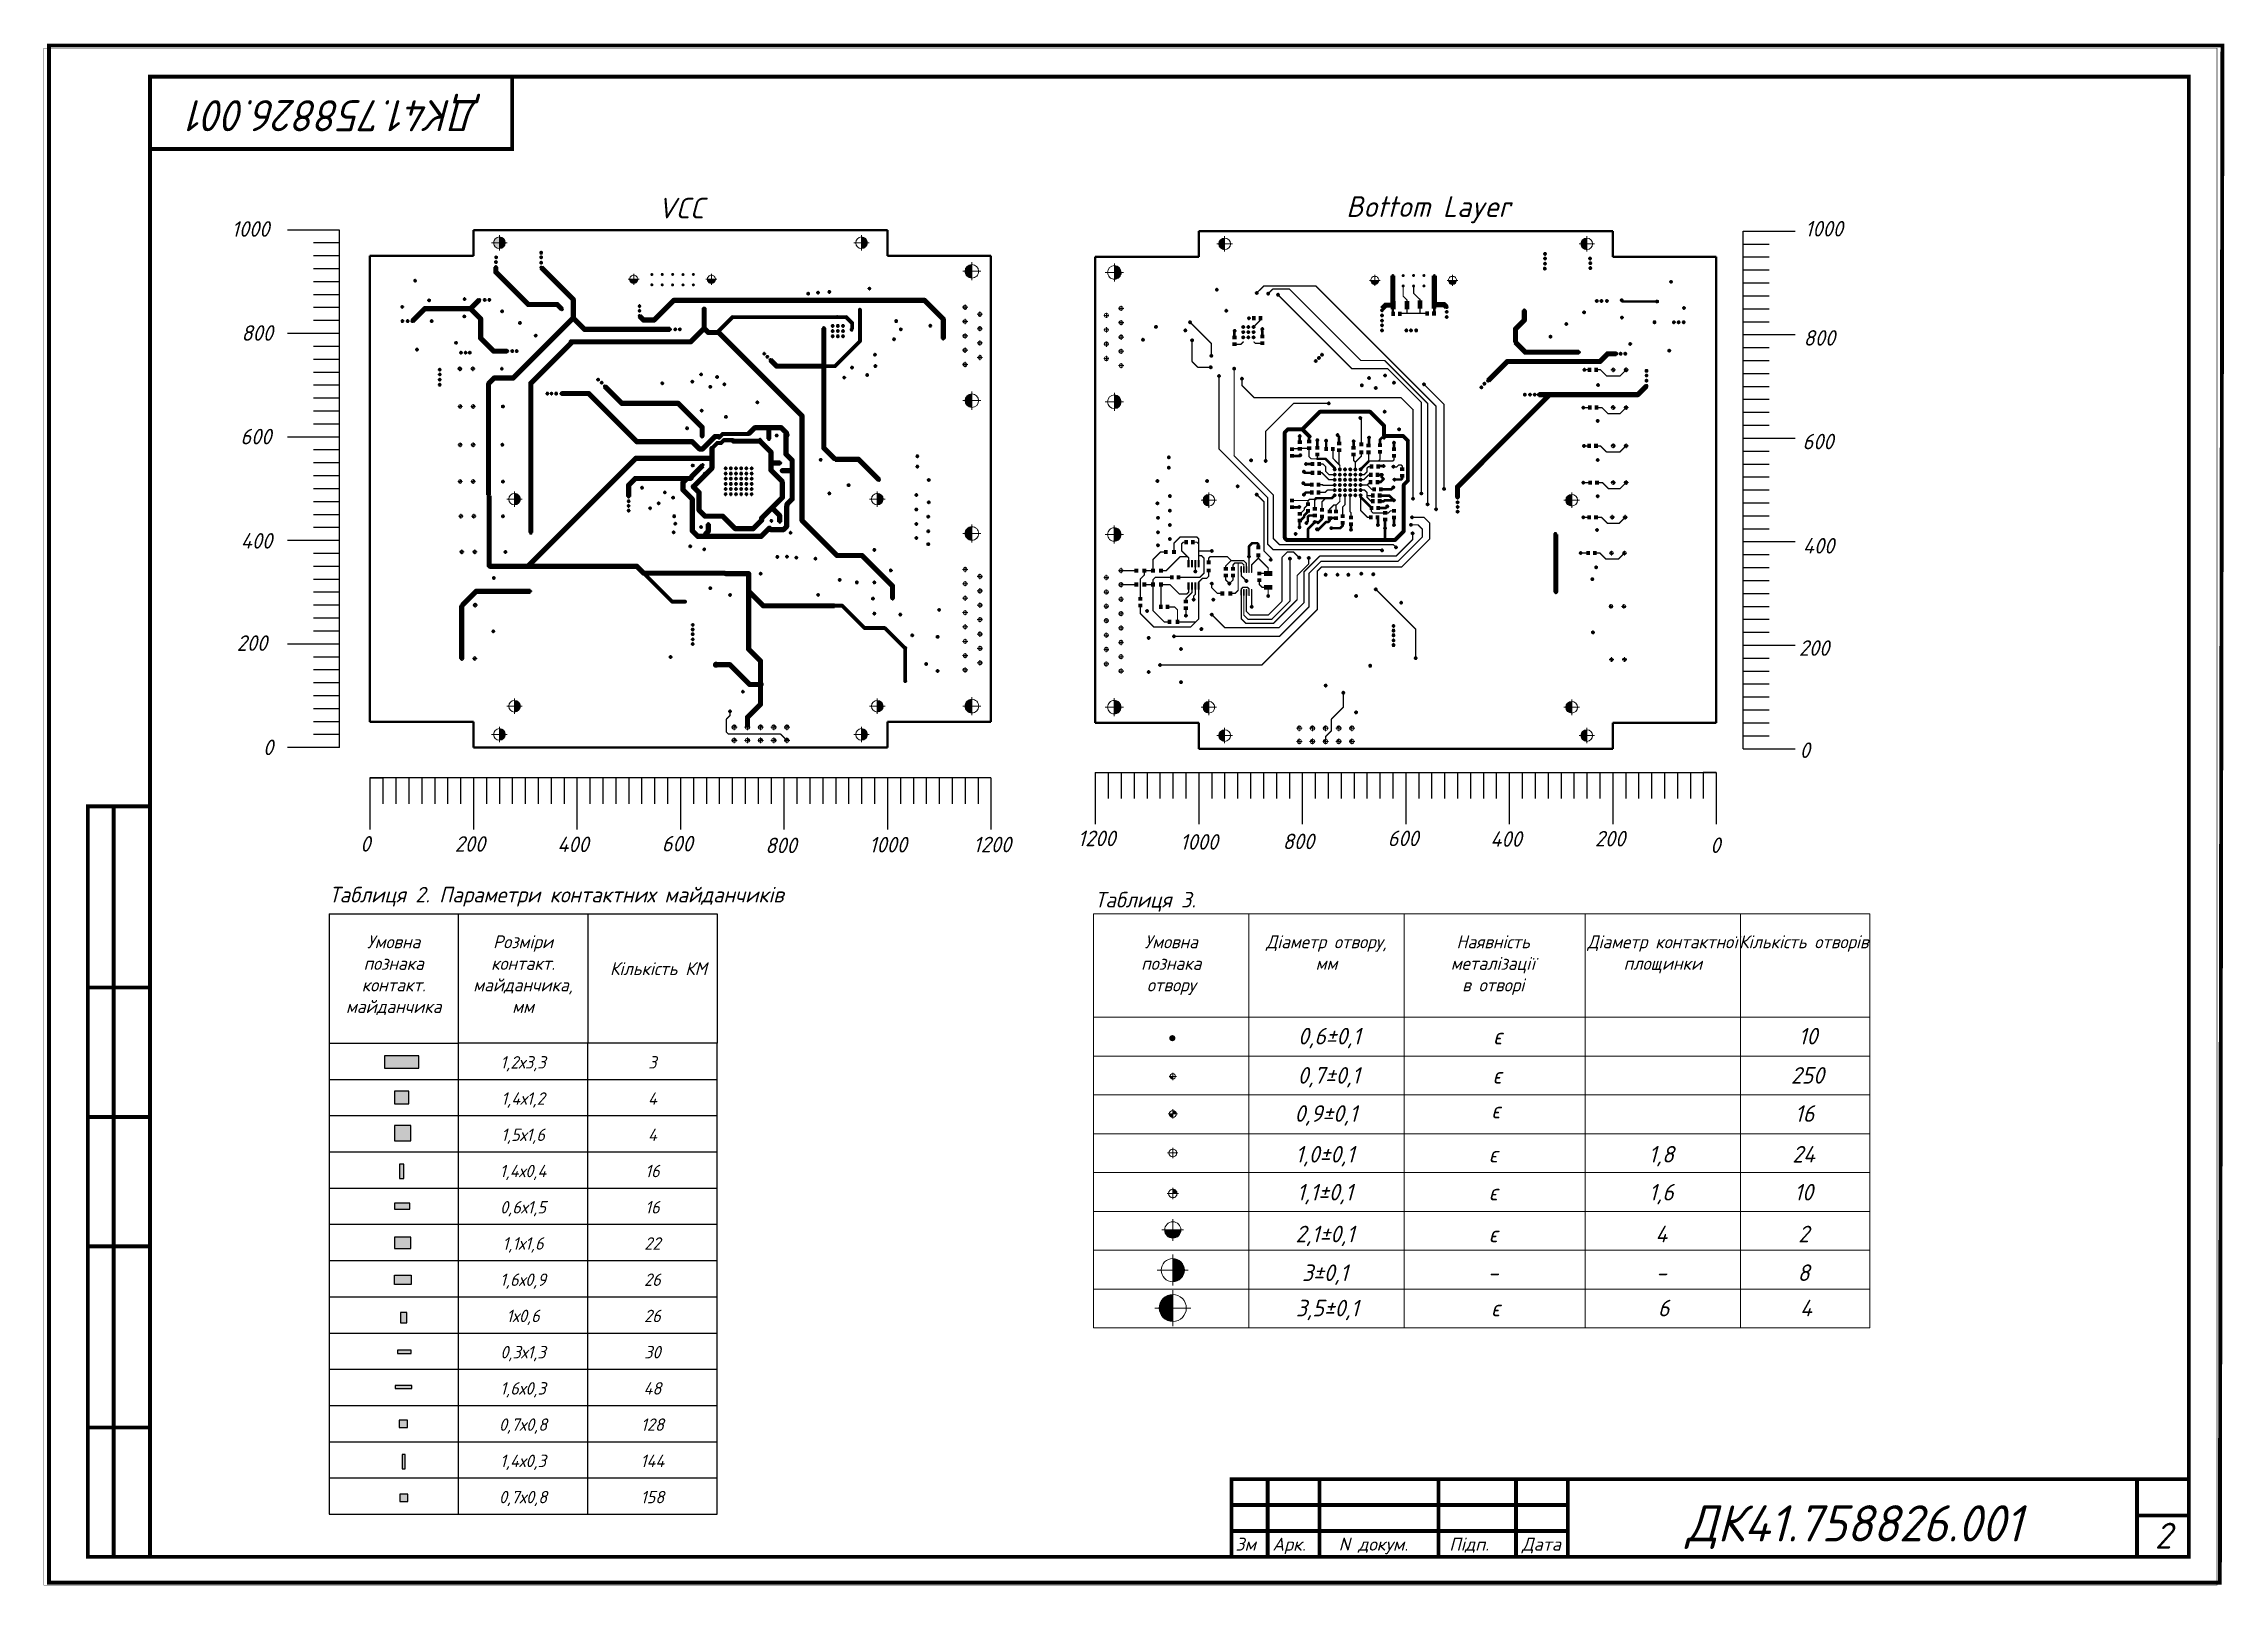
# Paper-space layout 'Лист2' of a CAD drawing. Header units: millimetres. Extents: x 0 to 421, y 0 to 298.
import ezdxf

# ---------------------------------------------------------------- set-up
doc = ezdxf.new("R2010")
doc.units = ezdxf.units.MM
for name, color, linetype in [('BottomLayer', 5, 'Continuous'), ('Mechanical13', 56, 'Continuous'), ('Mechanical3', 76, 'Continuous'), ('MidLayer1', 16, 'Continuous'), ('PDF _Геометрия', 7, 'Continuous'), ('PDF _Сплошная заливка', 7, 'Continuous'), ('Sheet', 255, 'Continuous'), ('ViaHoleLayer', 16, 'Continuous')]:
    doc.layers.add(name, color=color, linetype=linetype)
doc.styles.add('Gost', font='gost_type_0.ttf')
doc.styles.add('GOST-2.304_Type-B_italic', font='GOST Common Italic.ttf')
doc.styles.get("Standard").update_dxf_attribs({"font": 'arial.ttf'})

psp = doc.layouts.new('Лист2')

# ---------------------------------------------------------------- texts
at = {"insert": (116.27, 280.96), "char_height": 6, "attachment_point": 1, "rotation": 180, "style": 'Gost'}
psp.add_mtext_dynamic_manual_height_columns('\\pxqc;{\\fGOST type B|b0|i1|c204|p34;ДК41.758826.001}', width=120, gutter_width=25, heights=[19.89], dxfattribs=at)
at = {"attachment_point": 1}
for s, width, gutter_width, heights, insert, char_height, style in [('\\pxqc;{\\fGOST type B|b0|i1|c204|p34;VCC}', 29.5948, 12.5, [0], (108.34, 268.1), 4, 'GOST-2.304_Type-B_italic'), ('\\pxqc;{\\fGOST type B|b0|i1|c204|p34;Bottom Layer}', 41.2831, 12.5, [0], (246.96, 268.4), 4, 'GOST-2.304_Type-B_italic'), ('{\\fGOST type B|b0|i1|c204|p34;1000}', 15.885, 17.5, [0], (36.31, 263.57), 3, 'Gost'), ('{\\fGOST type B|b0|i1|c204|p34;1000}', 15.885, 17.5, [0], (340.39, 263.62), 3, 'Gost'), ('{\\fGOST type B|b0|i1|c204|p34;800}', 15.885, 17.5, [0], (38.23, 243.47), 3, 'Gost'), ('{\\fGOST type B|b0|i1|c204|p34;800}', 15.885, 17.5, [0], (340.11, 242.52), 3, 'Gost'), ('{\\fGOST type B|b0|i1|c204|p34;600}', 15.885, 17.5, [0], (38.02, 223.46), 3, 'Gost'), ('{\\fGOST type B|b0|i1|c204|p34;600}', 15.885, 17.5, [0], (339.89, 222.5), 3, 'Gost'), ('{\\fGOST type B|b0|i1|c204|p34;400}', 15.885, 17.5, [0], (38.09, 203.31), 3, 'Gost'), ('{\\fGOST type B|b0|i1|c204|p34;400}', 15.885, 17.5, [0], (339.96, 202.36), 3, 'Gost'), ('{\\fGOST type B|b0|i1|c204|p34;200}', 15.885, 17.5, [0], (37.32, 183.56), 3, 'Gost'), ('{\\fGOST type B|b0|i1|c204|p34;200}', 15.885, 17.5, [0], (339.19, 182.6), 3, 'Gost'), ('{\\fGOST type B|b0|i1|c204|p34;0}', 5.5, 17.5, [0], (42.4, 163.41), 3, 'Gost'), ('{\\fGOST type B|b0|i1|c204|p34;0}', 5.5, 17.5, [0], (339.36, 162.86), 3, 'Gost'), ('{\\fGOST type B|b0|i1|c204|p34;0}', 5.5, 17.5, [0], (61.2, 144.77), 3, 'Gost'), ('{\\fGOST type B|b0|i1|c204|p34;200}', 15.885, 17.5, [0], (79.44, 144.75), 3, 'Gost'), ('{\\fGOST type B|b0|i1|c204|p34;400}', 15.885, 17.5, [0], (99.27, 144.67), 3, 'Gost'), ('{\\fGOST type B|b0|i1|c204|p34;600}', 15.885, 17.5, [0], (119.45, 144.81), 3, 'Gost'), ('{\\fGOST type B|b0|i1|c204|p34;800}', 15.885, 17.5, [0], (139.45, 144.47), 3, 'Gost'), ('{\\fGOST type B|b0|i1|c204|p34;1000}', 15.885, 17.5, [0], (159.53, 144.61), 3, 'Gost'), ('{\\fGOST type B|b0|i1|c204|p34;1200}', 15.885, 17.5, [0], (179.66, 144.64), 3, 'Gost'), ('{\\fGOST type B|b0|i1|c204|p34;1200}', 15.885, 17.5, [0], (199.84, 145.82), 3, 'Gost'), ('{\\fGOST type B|b0|i1|c204|p34;1000}', 15.885, 17.5, [0], (219.63, 145.15), 3, 'Gost'), ('{\\fGOST type B|b0|i1|c204|p34;800}', 15.885, 17.5, [0], (239.44, 145.24), 3, 'Gost'), ('{\\fGOST type B|b0|i1|c204|p34;600}', 15.885, 17.5, [0], (259.72, 145.83), 3, 'Gost'), ('{\\fGOST type B|b0|i1|c204|p34;400}', 15.885, 17.5, [0], (279.57, 145.7), 3, 'Gost'), ('{\\fGOST type B|b0|i1|c204|p34;200}', 15.885, 17.5, [0], (299.77, 145.77), 3, 'Gost'), ('{\\fGOST type B|b0|i1|c204|p34;0}', 5.5, 17.5, [0], (322.07, 144.51), 3, 'Gost'), ('\\pxqc;{\\fGOST type B|b0|i1|c204|p34;ДК41.758826.001}', 120, 25, [19.89], (289.89, 15.48), 7, 'Gost'), ('\\pxqc;{\\fGOST type B|b0|i1|c204|p34;2}', 7, 25, [5.3], (406.11, 12.1), 5, 'Gost')]:
    psp.add_mtext_dynamic_manual_height_columns(s, width=width, gutter_width=gutter_width, heights=heights, dxfattribs=dict(at, insert=insert, char_height=char_height, style=style))
at = {"lineweight": 40, "attachment_point": 1, "style": 'GOST-2.304_Type-B_italic'}
for s, width, heights, insert, char_height in [('{\\fGOST type B|b0|i1|c204|p34;Таблиця 2. Параметри контактних майданчиків}', 93.1405, [7.72], (55.17, 134.96), 3), ('{\\fGOST type B|b0|i1|c204|p34;Таблиця 3}.', 60, [0], (203.13, 133.98), 3), ('\\pxqc;{\\fGOST type B|b0|i1|c204|p34;\\PУмовна \\Pпознака\\Pконтакт.\\Pмайданчика}', 25, [25], (55.15, 129.76), 2.5), ('\\pxqc;{\\fGOST type B|b0|i1|c204|p34;\\PРозміри \\Pконтакт.\\Pмайданчика,\\Pмм}', 25, [25], (80.15, 129.76), 2.5), ('\\pxqc;\\P{\\fGOST type B|b0|i1|c204|p34;Умовна \\Pпознака\\Pотвору}', 30, [20], (202.91, 129.76), 2.5), ('\\pxqc;\\P{\\fGOST type B|b0|i1|c204|p34;Діаметр отвору,\\Pмм}', 30, [20], (232.91, 129.76), 2.5), ('\\pxqc;{\\fGOST type B|b0|i1|c204|p34;\\PНаявність \\Pметалізації\\Pв отворі}', 34.4167, [29.97], (262.91, 129.76), 2.5), ('\\pxqc;\\P{\\fGOST type B|b0|i1|c204|p34;Діаметр контактної площинки}', 30, [29.97], (297.91, 129.76), 2.5), ('\\pxqc;{\\fGOST type B|b0|i1|c204|p34;\\PКількість отворів}', 24.4791, [29.97], (327.91, 129.76), 2.5), ('\\pxqc;{\\fGOST type B|b0|i1|c204|p34;\\PКількість КМ}', 24.4791, [19.82], (106.56, 124.57), 2.5), ('\\pxqc;\\P{\\fGOST type B|b0|i1|c204|p34;\\H1.6x;0,6%%P0,1}', 30, [9.61], (233.46, 111.05), 2), ('\\pxqc;\\P{\\fGOST type B|b0|i1|c204|p34;\\H1.6x;є}', 35, [9.61], (263.46, 111.05), 2), ('\\pxqc;{\\fGOST type B|b0|i1|c204|p34;\\P\\H1.6x;10}', 25, [9.61], (328.46, 111.05), 2), ('\\pxqc;{\\fGOST type B|b0|i1|c204|p34;\\P\\H1.6x;1,2х3,3}', 25, [7], (80.15, 104.76), 1.5), ('\\pxqc;\\P{\\fGOST type B|b0|i1|c204|p34;\\H1.6x;3}', 25, [7], (105.15, 104.76), 1.5), ('\\pxqc;\\P{\\fGOST type B|b0|i1|c204|p34;\\H1.6x;0,7%%P0,1}', 30, [9.61], (233.35, 103.47), 2), ('\\pxqc;\\P{\\fGOST type B|b0|i1|c204|p34;\\H1.6x;є}', 35, [9.61], (263.35, 103.47), 2), ('\\pxqc;\\P{\\fGOST type B|b0|i1|c204|p34;\\H1.6x;250}', 25, [9.61], (328.35, 103.47), 2), ('\\pxqc;{\\fGOST type B|b0|i1|c204|p34;\\P\\H1.6x;1,4х1,2}', 25, [7], (80.15, 97.76), 1.5), ('\\pxqc;\\P{\\fGOST type B|b0|i1|c204|p34;\\H1.6x;4}', 25, [7], (105.15, 97.76), 1.5), ('\\pxqc;\\P{\\fGOST type B|b0|i1|c204|p34;\\H1.6x;0,9%%P0,1}', 30, [9.61], (232.79, 96.1), 2), ('\\pxqc;\\P{\\fGOST type B|b0|i1|c204|p34;\\H1.6x;16}', 25, [9.61], (327.79, 96.1), 2), ('\\pxqc;\\P{\\fGOST type B|b0|i1|c204|p34;\\H1.6x;є}', 35, [9.61], (263.1, 96.76), 2), ('\\pxqc;{\\fGOST type B|b0|i1|c204|p34;\\P\\H1.6x;1,5х1,6}', 25, [7], (80.15, 90.76), 1.5), ('\\pxqc;\\P{\\fGOST type B|b0|i1|c204|p34;\\H1.6x;4}', 25, [7], (105.15, 90.76), 1.5), ('\\pxqc;\\P{\\fGOST type B|b0|i1|c204|p34;\\H1.6x;1,0%%P0,1}', 30, [9.61], (232.61, 88.23), 2), ('\\pxqc;\\P{\\fGOST type B|b0|i1|c204|p34;\\H1.6x;1,8}', 30, [9.61], (297.61, 88.23), 2), ('\\pxqc;{\\fGOST type B|b0|i1|c204|p34;\\P\\H1.6x;24}', 25, [9.61], (327.61, 88.23), 2), ('\\pxqc;{\\fGOST type B|b0|i1|c204|p34;\\P\\H1.6x;1,4х0,4}', 25, [7], (80.15, 83.76), 1.5), ('\\pxqc;\\P{\\fGOST type B|b0|i1|c204|p34;\\H1.6x;16}', 25, [7], (105.15, 83.76), 1.5), ('\\pxqc;\\P{\\fGOST type B|b0|i1|c204|p34;\\H1.6x;є}', 35, [9.61], (262.61, 88.23), 2), ('\\pxqc;\\P{\\fGOST type B|b0|i1|c204|p34;\\H1.6x;1,1%%P0,1}', 30, [9.61], (232.61, 80.9), 2), ('\\pxqc;\\P{\\fGOST type B|b0|i1|c204|p34;\\H1.6x;є}', 35, [9.61], (262.61, 80.9), 2), ('\\pxqc;\\P{\\fGOST type B|b0|i1|c204|p34;\\H1.6x;1,6}', 30, [9.61], (297.61, 80.9), 2), ('\\pxqc;{\\fGOST type B|b0|i1|c204|p34;\\P\\H1.6x;10}', 25, [9.61], (327.61, 80.9), 2), ('\\pxqc;{\\fGOST type B|b0|i1|c204|p34;\\P\\H1.6x;0,6х1,5}', 25, [7], (80.15, 76.76), 1.5), ('\\pxqc;\\P{\\fGOST type B|b0|i1|c204|p34;\\H1.6x;16}', 25, [7], (105.15, 76.76), 1.5), ('\\pxqc;\\P{\\fGOST type B|b0|i1|c204|p34;\\H1.6x;2,1%%P0,1}', 30, [9.61], (232.61, 72.82), 2), ('\\pxqc;\\P{\\fGOST type B|b0|i1|c204|p34;\\H1.6x;є}', 35, [9.61], (262.61, 72.82), 2), ('\\pxqc;\\P{\\fGOST type B|b0|i1|c204|p34;\\H1.6x;4}', 30, [9.61], (297.61, 72.82), 2), ('\\pxqc;{\\fGOST type B|b0|i1|c204|p34;\\P\\H1.6x;2}', 25, [9.61], (327.61, 72.82), 2), ('\\pxqc;{\\fGOST type B|b0|i1|c204|p34;\\P\\H1.6x;1,1х1,6}', 25, [7], (80.15, 69.76), 1.5), ('\\pxqc;\\P{\\fGOST type B|b0|i1|c204|p34;\\H1.6x;22}', 25, [7], (105.15, 69.76), 1.5), ('\\pxqc;{\\fGOST type B|b0|i1|c204|p34;\\P\\H1.6x;1,6х0,9}', 25, [7], (80.15, 62.76), 1.5), ('\\pxqc;\\P{\\fGOST type B|b0|i1|c204|p34;\\H1.6x;26}', 25, [7], (105.15, 62.76), 1.5), ('\\pxqc;\\P{\\fGOST type B|b0|i1|c204|p34;\\H1.6x;3%%P0,1}', 30, [9.61], (232.61, 65.34), 2), ('\\pxqc;\\P{\\fGOST type B|b0|i1|c204|p34;\\H1.6x;-}', 35, [9.61], (262.61, 65.34), 2), ('\\pxqc;\\P{\\fGOST type B|b0|i1|c204|p34;\\H1.6x;-}', 30, [9.61], (297.61, 65.34), 2), ('\\pxqc;{\\fGOST type B|b0|i1|c204|p34;\\P\\H1.6x;8}', 25, [9.61], (327.61, 65.34), 2), ('\\pxqc;\\P{\\fGOST type B|b0|i1|c204|p34;\\H1.6x;3,5%%P0,1}', 30, [9.61], (233.06, 58.51), 2), ('\\pxqc;\\P{\\fGOST type B|b0|i1|c204|p34;\\H1.6x;6}', 30, [9.61], (298.06, 58.51), 2), ('\\pxqc;{\\fGOST type B|b0|i1|c204|p34;\\P\\H1.6x;4}', 25, [9.61], (328.06, 58.51), 2), ('\\pxqc;{\\fGOST type B|b0|i1|c204|p34;\\P\\H1.6x;1х0,6}', 25, [7], (80.15, 55.76), 1.5), ('\\pxqc;\\P{\\fGOST type B|b0|i1|c204|p34;\\H1.6x;26}', 25, [7], (105.15, 55.76), 1.5), ('\\pxqc;\\P{\\fGOST type B|b0|i1|c204|p34;\\H1.6x;є}', 35, [9.61], (263.06, 58.51), 2), ('\\pxqc;{\\fGOST type B|b0|i1|c204|p34;\\P\\H1.6x;0,3х1,3}', 25, [7], (80.15, 48.76), 1.5), ('\\pxqc;\\P{\\fGOST type B|b0|i1|c204|p34;\\H1.6x;30}', 25, [7], (105.15, 48.76), 1.5), ('\\pxqc;{\\fGOST type B|b0|i1|c204|p34;\\P\\H1.6x;1,6х0,3}', 25, [7], (80.15, 41.76), 1.5), ('\\pxqc;\\P{\\fGOST type B|b0|i1|c204|p34;\\H1.6x;48}', 25, [7], (105.15, 41.76), 1.5), ('\\pxqc;{\\fGOST type B|b0|i1|c204|p34;\\P\\H1.6x;0,7х0,8}', 25, [7], (80.15, 34.76), 1.5), ('\\pxqc;\\P{\\fGOST type B|b0|i1|c204|p34;\\H1.6x;128}', 25, [7], (105.15, 34.76), 1.5), ('\\pxqc;{\\fGOST type B|b0|i1|c204|p34;\\P\\H1.6x;1,4х0,3}', 25, [7], (80.15, 27.76), 1.5), ('\\pxqc;\\P{\\fGOST type B|b0|i1|c204|p34;\\H1.6x;144}', 25, [7], (105.15, 27.76), 1.5), ('\\pxqc;{\\fGOST type B|b0|i1|c204|p34;\\P\\H1.6x;0,7х0,8}', 25, [7], (80.15, 20.76), 1.5), ('\\pxqc;\\P{\\fGOST type B|b0|i1|c204|p34;\\H1.6x;158}', 25, [7], (105.15, 20.76), 1.5)]:
    psp.add_mtext_dynamic_manual_height_columns(s, width=width, gutter_width=12.5, heights=heights, dxfattribs=dict(at, insert=insert, char_height=char_height))
at = {"color": 0, "insert": (230.31, 9.21), "char_height": 2.5, "attachment_point": 1}
psp.add_mtext_dynamic_manual_height_columns('{\\fISOCPEUR|b0|i1|c204|p34;Зм  Арк. \\fISOCPEUR|b0|i1|c0|p34;   N \\fISOCPEUR|b0|i1|c204|p34;докум\\fISOCPEUR|b0|i1|c0|p34;.\\fISOCPEUR|b0|i1|c204|p34; \\fISOCPEUR|b0|i1|c0|p34;    \\fISOCPEUR|b0|i1|c204|p34;Підп. \\fISOCPEUR|b0|i1|c0|p34; \\fISOCPEUR|b0|i1|c204|p34;  Дата}', width=64.249, gutter_width=12.5, heights=[0], dxfattribs=at)

# ---------------------------------------------------------------- hatches: boundary and pattern name
at = {"layer": 'PDF _Сплошная заливка', "true_color": 0xf5f5f5}
h = psp.add_hatch(color=7, dxfattribs=at)
h.dxf.hatch_style = 1
h.paths.add_polyline_path([(88.08, 259.4), (86.96, 259.4, 0.414158), (88.08, 258.28)])
h.paths.add_polyline_path([(88.08, 260.53, 0.414158), (86.96, 259.4), (88.08, 259.4)])
h.paths.add_polyline_path([(87.45, 256.83), (87.45, 256.57), (87.71, 256.57, 0.414315)])
h.paths.add_polyline_path([(87.45, 256.83, 0.414315), (87.19, 256.57), (87.45, 256.57)])
h.paths.add_polyline_path([(87.71, 256.57), (87.45, 256.57), (87.45, 256.31, 0.414036)])
h.paths.add_polyline_path([(87.66, 255.67), (87.4, 255.67), (87.4, 255.41, 0.414315)])
h.paths.add_polyline_path([(87.4, 255.93), (87.4, 255.67), (87.66, 255.67, 0.414315)])
h.paths.add_polyline_path([(87.4, 255.93, 0.414315), (87.13, 255.67), (87.4, 255.67)])
h.paths.add_polyline_path([(87.4, 254.99, 0.414315), (87.13, 254.72), (87.4, 254.72)])
h.paths.add_polyline_path([(87.4, 254.99), (87.4, 254.72), (87.66, 254.72, 0.414315)])
h.paths.add_polyline_path([(87.66, 254.72), (87.4, 254.72), (87.4, 254.46, 0.414315)])
h.paths.add_polyline_path([(96.15, 257.73), (96.15, 257.47), (96.41, 257.47, 0.414315)])
h.paths.add_polyline_path([(96.15, 257.73, 0.414315), (95.89, 257.47), (96.15, 257.47)])
h.paths.add_polyline_path([(96.41, 257.47), (96.15, 257.47), (96.15, 257.21, 0.414315)])
h.paths.add_polyline_path([(96.15, 256.83), (96.15, 256.57), (96.41, 256.57, 0.414315)])
h.paths.add_polyline_path([(96.15, 256.83, 0.414315), (95.89, 256.57), (96.15, 256.57)])
h.paths.add_polyline_path([(96.41, 256.57), (96.15, 256.57), (96.15, 256.31, 0.414036)])
h.paths.add_polyline_path([(96.41, 255.57), (96.15, 255.57), (96.15, 255.31, 0.414315)])
h.paths.add_polyline_path([(96.15, 255.83), (96.15, 255.57), (96.41, 255.57, 0.414315)])
h.paths.add_polyline_path([(96.15, 255.83, 0.414315), (95.89, 255.57), (96.15, 255.57)])
h.paths.add_polyline_path([(96.46, 254.62), (96.2, 254.62), (96.2, 254.36, 0.414315)])
h.paths.add_polyline_path([(96.2, 254.89), (96.2, 254.62), (96.46, 254.62, 0.414315)])
h.paths.add_polyline_path([(96.2, 254.89, 0.414315), (95.93, 254.62), (96.2, 254.62)])
h.paths.add_polyline_path([(88.86, 246.17), (88.6, 246.17), (88.6, 245.91, 0.414315)])
h.paths.add_polyline_path([(88.6, 246.43), (88.6, 246.17), (88.86, 246.17, 0.414315)])
h.paths.add_polyline_path([(88.6, 246.43, 0.414315), (88.33, 246.17), (88.6, 246.17)])
h.paths.add_polyline_path([(85.25, 248.63), (85.25, 248.37), (85.51, 248.37, 0.414315)])
h.paths.add_polyline_path([(85.25, 248.63, 0.414315), (84.99, 248.37), (85.25, 248.37)])
h.paths.add_polyline_path([(85.51, 248.37), (85.25, 248.37), (85.25, 248.11, 0.414315)])
h.paths.add_polyline_path([(86.15, 248.63, 0.414315), (85.89, 248.37), (86.15, 248.37)])
h.paths.add_polyline_path([(86.15, 248.63), (86.15, 248.37), (86.41, 248.37, 0.414315)])
h.paths.add_polyline_path([(86.41, 248.37), (86.15, 248.37), (86.15, 248.11, 0.414315)])
h.paths.add_polyline_path([(84.2, 248.63), (84.2, 248.37), (84.46, 248.37, 0.414036)])
h.paths.add_polyline_path([(84.2, 248.63, 0.413811), (83.93, 248.37), (84.2, 248.37)])
h.paths.add_polyline_path([(84.46, 248.37), (84.2, 248.37), (84.2, 248.11, 0.414036)])
h.paths.add_polyline_path([(81.34, 248.78), (81.34, 248.52), (81.6, 248.52, 0.414036)])
h.paths.add_polyline_path([(81.34, 248.78, 0.414036), (81.08, 248.52), (81.34, 248.52)])
h.paths.add_polyline_path([(81.6, 248.52), (81.34, 248.52), (81.34, 248.25, 0.413811)])
h.paths.add_polyline_path([(81.3, 245.43), (81.3, 245.17), (81.56, 245.17, 0.414036)])
h.paths.add_polyline_path([(81.3, 245.43, 0.414036), (81.03, 245.17), (81.3, 245.17)])
h.paths.add_polyline_path([(81.56, 245.17), (81.3, 245.17), (81.3, 244.91, 0.413811)])
h.paths.add_polyline_path([(75.26, 244.27), (75, 244.27), (75, 244.01, 0.414315)])
h.paths.add_polyline_path([(75, 244.53), (75, 244.27), (75.26, 244.27, 0.414315)])
h.paths.add_polyline_path([(75, 244.53, 0.414315), (74.73, 244.27), (75, 244.27)])
h.paths.add_polyline_path([(74.5, 248.53), (74.5, 248.27), (74.76, 248.27, 0.414315)])
h.paths.add_polyline_path([(74.5, 248.53, 0.414315), (74.23, 248.27), (74.5, 248.27)])
h.paths.add_polyline_path([(74.76, 248.27), (74.5, 248.27), (74.5, 248.01, 0.414315)])
h.paths.add_polyline_path([(72.06, 252.07), (71.8, 252.07), (71.8, 251.81, 0.414036)])
h.paths.add_polyline_path([(71.8, 252.33), (71.8, 252.07), (72.06, 252.07, 0.414036)])
h.paths.add_polyline_path([(71.8, 252.33, 0.414315), (71.53, 252.07), (71.8, 252.07)])
h.paths.add_polyline_path([(69.56, 247.02), (69.3, 247.02), (69.3, 246.76, 0.413811)])
h.paths.add_polyline_path([(69.3, 247.29), (69.3, 247.02), (69.56, 247.02, 0.413811)])
h.paths.add_polyline_path([(69.3, 247.29, 0.414036), (69.04, 247.02), (69.3, 247.02)])
h.paths.add_polyline_path([(69.35, 244.53), (69.35, 244.27), (69.61, 244.27, 0.414315)])
h.paths.add_polyline_path([(69.35, 244.53, 0.414315), (69.09, 244.27), (69.35, 244.27)])
h.paths.add_polyline_path([(69.61, 244.27), (69.35, 244.27), (69.35, 244.01, 0.414315)])
h.paths.add_polyline_path([(70.35, 244.53, 0.414315), (70.09, 244.27), (70.35, 244.27)])
h.paths.add_polyline_path([(70.35, 244.53), (70.35, 244.27), (70.61, 244.27, 0.414315)])
h.paths.add_polyline_path([(70.61, 244.27), (70.35, 244.27), (70.35, 244.01, 0.414315)])
h.paths.add_polyline_path([(71.25, 244.53, 0.414036), (70.99, 244.27), (71.25, 244.27)])
h.paths.add_polyline_path([(71.25, 244.53), (71.25, 244.27), (71.51, 244.27, 0.414315)])
h.paths.add_polyline_path([(71.51, 244.27), (71.25, 244.27), (71.25, 244.01, 0.414315)])
h.paths.add_polyline_path([(72.41, 238.77), (72.15, 238.77), (72.15, 238.51, 0.414315)])
h.paths.add_polyline_path([(72.15, 239.03), (72.15, 238.77), (72.41, 238.77, 0.414315)])
h.paths.add_polyline_path([(72.15, 239.03, 0.414315), (71.89, 238.77), (72.15, 238.77)])
h.paths.add_polyline_path([(79.96, 240.07), (79.7, 240.07), (79.7, 239.81, 0.414315)])
h.paths.add_polyline_path([(79.7, 240.33), (79.7, 240.07), (79.96, 240.07, 0.414315)])
h.paths.add_polyline_path([(79.7, 240.33, 0.414036), (79.43, 240.07), (79.7, 240.07)])
h.paths.add_polyline_path([(82.35, 238.43, 0.414315), (82.09, 238.17), (82.35, 238.17)])
h.paths.add_polyline_path([(82.35, 238.43), (82.35, 238.17), (82.61, 238.17, 0.414315)])
h.paths.add_polyline_path([(82.61, 238.17), (82.35, 238.17), (82.35, 237.91, 0.414315)])
h.paths.add_polyline_path([(81.55, 238.43, 0.414315), (81.29, 238.17), (81.55, 238.17)])
h.paths.add_polyline_path([(81.55, 238.43), (81.55, 238.17), (81.81, 238.17, 0.414036)])
h.paths.add_polyline_path([(81.81, 238.17), (81.55, 238.17), (81.55, 237.91, 0.414036)])
h.paths.add_polyline_path([(80.65, 238.43), (80.65, 238.17), (80.91, 238.17, 0.414315)])
h.paths.add_polyline_path([(80.65, 238.43, 0.414315), (80.39, 238.17), (80.65, 238.17)])
h.paths.add_polyline_path([(80.91, 238.17), (80.65, 238.17), (80.65, 237.91, 0.414315)])
at = {"layer": 'PDF _Сплошная заливка', "transparency": 33554559}
for color, points in [(7, [(89.21, 259.4, 0.414205), (88.08, 260.53), (88.08, 260.53), (88.08, 260.53), (88.08, 259.4), (88.08, 259.4)]), (7, [(88.08, 258.28, 0.414205), (89.21, 259.4), (89.21, 259.4), (89.21, 259.4), (88.08, 259.4), (88.08, 259.4)]), (7, [(95.89, 257.47, 0.414259), (96.15, 257.21), (96.15, 257.21), (96.15, 257.21), (96.15, 257.47), (96.15, 257.47)]), (7, [(159.19, 259.4, 0.414205), (158.06, 260.53), (158.06, 260.53), (158.06, 260.53), (158.06, 259.4), (158.06, 259.4)]), (7, [(158.06, 258.28, 0.414205), (159.19, 259.4), (159.19, 259.4), (159.19, 259.4), (158.06, 259.4), (158.06, 259.4)]), (7, [(227.11, 259.19, -0.414205), (228.23, 260.32), (228.23, 260.32), (228.23, 260.32), (228.23, 259.19), (228.23, 259.19)]), (7, [(228.23, 258.07, -0.414205), (227.11, 259.19), (227.11, 259.19), (227.11, 259.19), (228.23, 259.19), (228.23, 259.19)]), (7, [(290.4, 257.26, -0.414259), (290.14, 257), (290.14, 257), (290.14, 257), (290.14, 257.26), (290.14, 257.26)]), (7, [(297.08, 259.19, -0.414205), (298.21, 260.32), (298.21, 260.32), (298.21, 260.32), (298.21, 259.19), (298.21, 259.19)]), (7, [(298.21, 258.07, -0.414205), (297.08, 259.19), (297.08, 259.19), (297.08, 259.19), (298.21, 259.19), (298.21, 259.19)]), (7, [(87.13, 255.67, 0.198988), (87.21, 255.49), (87.21, 255.49, 0.198988), (87.4, 255.41), (87.4, 255.41), (87.4, 255.41), (87.4, 255.67), (87.4, 255.67)]), (7, [(87.13, 254.72, 0.198956), (87.21, 254.54), (87.21, 254.54, 0.19888), (87.4, 254.46), (87.4, 254.46), (87.4, 254.46), (87.4, 254.72), (87.4, 254.72)]), (7, [(87.19, 256.57, 0.198988), (87.26, 256.39), (87.26, 256.39, 0.199002), (87.45, 256.31), (87.45, 256.31), (87.45, 256.31), (87.45, 256.57), (87.45, 256.57)]), (7, [(95.89, 256.57, 0.19888), (95.96, 256.39), (95.96, 256.39, 0.19902), (96.15, 256.31), (96.15, 256.31), (96.15, 256.31), (96.15, 256.57), (96.15, 256.57)]), (7, [(95.89, 255.57, 0.414259), (96.15, 255.31), (96.15, 255.31), (96.15, 255.31), (96.15, 255.57), (96.15, 255.57)]), (7, [(95.93, 254.62, 0.414158), (96.2, 254.36), (96.2, 254.36), (96.2, 254.36), (96.2, 254.62), (96.2, 254.62)]), (256, [(117.55, 253.57), (117.55, 253.57), (117.55, 253.57, -0.414158), (117.85, 253.27), (117.85, 253.27), (117.85, 253.27), (117.85, 253.27, -0.414202), (117.55, 252.97), (117.55, 252.97), (117.55, 252.97), (117.55, 252.97, -0.414246), (117.25, 253.27), (117.25, 253.27), (117.25, 253.27), (117.25, 253.27, -0.414202)]), (256, [(119.55, 253.58), (119.55, 253.58), (119.55, 253.58, -0.414202), (119.85, 253.28), (119.85, 253.28), (119.85, 253.28), (119.85, 253.28, -0.414158), (119.55, 252.98), (119.55, 252.98), (119.55, 252.98), (119.55, 252.98, -0.414202), (119.25, 253.28), (119.25, 253.28), (119.25, 253.28), (119.25, 253.28, -0.414246)]), (256, [(121.56, 253.58), (121.56, 253.58), (121.56, 253.58, -0.414246), (121.86, 253.28), (121.86, 253.28), (121.86, 253.28), (121.86, 253.28, -0.414202), (121.56, 252.98), (121.56, 252.98), (121.56, 252.98), (121.56, 252.98, -0.414202), (121.26, 253.28), (121.26, 253.28), (121.26, 253.28), (121.26, 253.28, -0.414246)]), (256, [(123.56, 253.57), (123.56, 253.57), (123.56, 253.57, -0.414202), (123.86, 253.27), (123.86, 253.27), (123.86, 253.27), (123.86, 253.27, -0.414246), (123.56, 252.97), (123.56, 252.97), (123.56, 252.97), (123.56, 252.97, -0.414246), (123.26, 253.27), (123.26, 253.27), (123.26, 253.27), (123.26, 253.27, -0.414202)]), (256, [(125.56, 253.58), (125.56, 253.58), (125.56, 253.58, -0.414202), (125.86, 253.28), (125.86, 253.28), (125.86, 253.28), (125.86, 253.28, -0.414158), (125.56, 252.98), (125.56, 252.98), (125.56, 252.98), (125.56, 252.98, -0.414202), (125.26, 253.28), (125.26, 253.28), (125.26, 253.28), (125.26, 253.28, -0.414246)]), (7, [(179.37, 255.21, 0.414214), (178.06, 253.9), (178.06, 253.9), (178.06, 253.9), (179.37, 253.9), (179.37, 253.9)]), (7, [(178.06, 253.9, 0.414209), (179.37, 252.58), (179.37, 252.58), (179.37, 252.58), (179.37, 253.9), (179.37, 253.9)]), (7, [(206.92, 255, -0.414214), (208.23, 253.68), (208.23, 253.68), (208.23, 253.68), (206.92, 253.68), (206.92, 253.68)]), (7, [(208.23, 253.68, -0.414209), (206.92, 252.37), (206.92, 252.37), (206.92, 252.37), (206.92, 253.68), (206.92, 253.68)]), (256, [(260.73, 253.37), (260.73, 253.37), (260.73, 253.37, 0.414202), (260.43, 253.07), (260.43, 253.07), (260.43, 253.07), (260.43, 253.07, 0.414158), (260.73, 252.77), (260.73, 252.77), (260.73, 252.77), (260.73, 252.77, 0.414202), (261.03, 253.07), (261.03, 253.07), (261.03, 253.07), (261.03, 253.07, 0.414246)]), (256, [(262.73, 253.36), (262.73, 253.36), (262.73, 253.36, 0.414202), (262.43, 253.06), (262.43, 253.06), (262.43, 253.06), (262.43, 253.06, 0.414246), (262.73, 252.76), (262.73, 252.76), (262.73, 252.76), (262.73, 252.76, 0.414246), (263.03, 253.06), (263.03, 253.06), (263.03, 253.06), (263.03, 253.06, 0.414202)]), (256, [(264.73, 253.37), (264.73, 253.37), (264.73, 253.37, 0.414246), (264.43, 253.07), (264.43, 253.07), (264.43, 253.07), (264.43, 253.07, 0.414202), (264.73, 252.77), (264.73, 252.77), (264.73, 252.77), (264.73, 252.77, 0.414202), (265.03, 253.07), (265.03, 253.07), (265.03, 253.07), (265.03, 253.07, 0.414246)]), (256, [(266.74, 253.37), (266.74, 253.37), (266.74, 253.37, 0.414202), (266.44, 253.07), (266.44, 253.07), (266.44, 253.07), (266.44, 253.07, 0.414158), (266.74, 252.77), (266.74, 252.77), (266.74, 252.77), (266.74, 252.77, 0.414202), (267.04, 253.07), (267.04, 253.07), (267.04, 253.07), (267.04, 253.07, 0.414246)]), (256, [(268.74, 253.36), (268.74, 253.36), (268.74, 253.36, 0.414158), (268.44, 253.06), (268.44, 253.06), (268.44, 253.06), (268.44, 253.06, 0.414202), (268.74, 252.76), (268.74, 252.76), (268.74, 252.76), (268.74, 252.76, 0.414246), (269.04, 253.06), (269.04, 253.06), (269.04, 253.06), (269.04, 253.06, 0.414202)]), (7, [(290.36, 254.41, -0.414158), (290.1, 254.15), (290.1, 254.15), (290.1, 254.15), (290.1, 254.41), (290.1, 254.41)]), (7, [(290.4, 256.36, -0.19888), (290.33, 256.17), (290.33, 256.17, -0.19902), (290.14, 256.1), (290.14, 256.1), (290.14, 256.1), (290.14, 256.36), (290.14, 256.36)]), (7, [(290.4, 255.36, -0.414259), (290.14, 255.1), (290.14, 255.1), (290.14, 255.1), (290.14, 255.36), (290.14, 255.36)]), (7, [(299.1, 256.36, -0.198988), (299.03, 256.17), (299.03, 256.17, -0.199002), (298.84, 256.1), (298.84, 256.1), (298.84, 256.1), (298.84, 256.36), (298.84, 256.36)]), (7, [(299.16, 255.46, -0.198988), (299.08, 255.27), (299.08, 255.27, -0.198988), (298.9, 255.2), (298.9, 255.2), (298.9, 255.2), (298.9, 255.46), (298.9, 255.46)]), (7, [(299.16, 254.51, -0.198956), (299.08, 254.33), (299.08, 254.33, -0.19888), (298.9, 254.25), (298.9, 254.25), (298.9, 254.25), (298.9, 254.51), (298.9, 254.51)]), (7, [(71.53, 252.07, 0.198956), (71.61, 251.89), (71.61, 251.89, 0.19888), (71.8, 251.81), (71.8, 251.81), (71.8, 251.81), (71.8, 252.07), (71.8, 252.07)]), (7, [(113.24, 252.35, 0.414218), (114.03, 251.56), (114.03, 251.56), (114.03, 251.56), (114.03, 252.35), (114.03, 252.35)]), (7, [(114.03, 251.56, 0.414225), (114.82, 252.35), (114.82, 252.35), (114.82, 252.35), (114.03, 252.35), (114.03, 252.35)]), (256, [(117.55, 251.58), (117.55, 251.58), (117.55, 251.58, -0.414202), (117.85, 251.28), (117.85, 251.28), (117.85, 251.28), (117.85, 251.28, -0.414158), (117.55, 250.98), (117.55, 250.98), (117.55, 250.98), (117.55, 250.98, -0.414202), (117.25, 251.28), (117.25, 251.28), (117.25, 251.28), (117.25, 251.28, -0.414246)]), (256, [(119.54, 251.57), (119.54, 251.57), (119.54, 251.57, -0.414202), (119.84, 251.27), (119.84, 251.27), (119.84, 251.27), (119.84, 251.27, -0.414246), (119.54, 250.97), (119.54, 250.97), (119.54, 250.97), (119.54, 250.97, -0.414202), (119.24, 251.27), (119.24, 251.27), (119.24, 251.27), (119.24, 251.27, -0.414158)]), (256, [(121.55, 251.57), (121.55, 251.57), (121.55, 251.57, -0.414158), (121.85, 251.27), (121.85, 251.27), (121.85, 251.27), (121.85, 251.27, -0.414202), (121.55, 250.97), (121.55, 250.97), (121.55, 250.97), (121.55, 250.97, -0.414246), (121.25, 251.27), (121.25, 251.27), (121.25, 251.27), (121.25, 251.27, -0.414202)]), (256, [(123.56, 251.57), (123.56, 251.57), (123.56, 251.57, -0.414202), (123.86, 251.27), (123.86, 251.27), (123.86, 251.27), (123.86, 251.27, -0.414246), (123.56, 250.97), (123.56, 250.97), (123.56, 250.97), (123.56, 250.97, -0.414246), (123.26, 251.27), (123.26, 251.27), (123.26, 251.27), (123.26, 251.27, -0.414202)]), (256, [(125.56, 251.57), (125.56, 251.57), (125.56, 251.57, -0.414158), (125.86, 251.27), (125.86, 251.27), (125.86, 251.27), (125.86, 251.27, -0.414202), (125.56, 250.97), (125.56, 250.97), (125.56, 250.97), (125.56, 250.97, -0.414246), (125.26, 251.27), (125.26, 251.27), (125.26, 251.27), (125.26, 251.27, -0.414202)]), (7, [(128.26, 252.35, 0.414225), (129.05, 251.56), (129.05, 251.56), (129.05, 251.56), (129.05, 252.35), (129.05, 252.35)]), (7, [(129.05, 251.56, 0.414225), (129.84, 252.35), (129.84, 252.35), (129.84, 252.35), (129.05, 252.35), (129.05, 252.35)]), (7, [(147.49, 249.57, 0.414259), (147.75, 249.31), (147.75, 249.31), (147.75, 249.31), (147.75, 249.57), (147.75, 249.57)]), (7, [(149.39, 249.77, 0.19888), (149.46, 249.59), (149.46, 249.59, 0.198906), (149.65, 249.51), (149.65, 249.51), (149.65, 249.51), (149.65, 249.77), (149.65, 249.77)]), (7, [(151.59, 249.92, 0.198956), (151.66, 249.73), (151.66, 249.73, 0.19888), (151.85, 249.65), (151.85, 249.65), (151.85, 249.65), (151.85, 249.92), (151.85, 249.92)]), (7, [(159.31, 250.54, 0.414208), (159.58, 250.28), (159.58, 250.28), (159.58, 250.28), (159.58, 250.54), (159.58, 250.54)]), (7, [(226.98, 250.33, -0.414208), (226.72, 250.07), (226.72, 250.07), (226.72, 250.07), (226.72, 250.33), (226.72, 250.33)]), (7, [(234.71, 249.71, -0.198956), (234.63, 249.52), (234.63, 249.52, -0.19888), (234.44, 249.44), (234.44, 249.44), (234.44, 249.44), (234.44, 249.71), (234.44, 249.71)]), (7, [(236.91, 249.56, -0.19888), (236.83, 249.37), (236.83, 249.37, -0.198906), (236.64, 249.3), (236.64, 249.3), (236.64, 249.3), (236.64, 249.56), (236.64, 249.56)]), (7, [(238.81, 249.36, -0.414259), (238.54, 249.1), (238.54, 249.1), (238.54, 249.1), (238.54, 249.36), (238.54, 249.36)]), (7, [(257.24, 251.35, -0.414225), (256.45, 252.14), (256.45, 252.14), (256.45, 252.14), (257.24, 252.14), (257.24, 252.14)]), (7, [(258.03, 252.14, -0.414225), (257.24, 251.35), (257.24, 251.35), (257.24, 251.35), (257.24, 252.14), (257.24, 252.14)]), (256, [(260.73, 251.36), (260.73, 251.36), (260.73, 251.36, 0.414158), (260.43, 251.06), (260.43, 251.06), (260.43, 251.06), (260.43, 251.06, 0.414202), (260.73, 250.76), (260.73, 250.76), (260.73, 250.76), (260.73, 250.76, 0.414246), (261.03, 251.06), (261.03, 251.06), (261.03, 251.06), (261.03, 251.06, 0.414202)]), (256, [(262.73, 251.36), (262.73, 251.36), (262.73, 251.36, 0.414202), (262.43, 251.06), (262.43, 251.06), (262.43, 251.06), (262.43, 251.06, 0.414246), (262.73, 250.76), (262.73, 250.76), (262.73, 250.76), (262.73, 250.76, 0.414246), (263.03, 251.06), (263.03, 251.06), (263.03, 251.06), (263.03, 251.06, 0.414202)]), (256, [(264.74, 251.36), (264.74, 251.36), (264.74, 251.36, 0.414158), (264.44, 251.06), (264.44, 251.06), (264.44, 251.06), (264.44, 251.06, 0.414202), (264.74, 250.76), (264.74, 250.76), (264.74, 250.76), (264.74, 250.76, 0.414246), (265.04, 251.06), (265.04, 251.06), (265.04, 251.06), (265.04, 251.06, 0.414202)]), (256, [(266.75, 251.36), (266.75, 251.36), (266.75, 251.36, 0.414202), (266.45, 251.06), (266.45, 251.06), (266.45, 251.06), (266.45, 251.06, 0.414246), (266.75, 250.76), (266.75, 250.76), (266.75, 250.76), (266.75, 250.76, 0.414202), (267.05, 251.06), (267.05, 251.06), (267.05, 251.06), (267.05, 251.06, 0.414158)]), (256, [(268.74, 251.37), (268.74, 251.37), (268.74, 251.37, 0.414202), (268.44, 251.07), (268.44, 251.07), (268.44, 251.07), (268.44, 251.07, 0.414158), (268.74, 250.77), (268.74, 250.77), (268.74, 250.77), (268.74, 250.77, 0.414202), (269.04, 251.07), (269.04, 251.07), (269.04, 251.07), (269.04, 251.07, 0.414246)]), (7, [(272.26, 251.35, -0.414225), (271.47, 252.14), (271.47, 252.14), (271.47, 252.14), (272.26, 252.14), (272.26, 252.14)]), (7, [(273.05, 252.14, -0.414218), (272.26, 251.35), (272.26, 251.35), (272.26, 251.35), (272.26, 252.14), (272.26, 252.14)]), (7, [(314.76, 251.86, -0.198956), (314.68, 251.67), (314.68, 251.67, -0.19888), (314.5, 251.6), (314.5, 251.6), (314.5, 251.6), (314.5, 251.86), (314.5, 251.86)]), (7, [(69.04, 247.02, 0.198956), (69.12, 246.84), (69.12, 246.84, 0.19888), (69.3, 246.76), (69.3, 246.76), (69.3, 246.76), (69.3, 247.02), (69.3, 247.02)]), (7, [(74.23, 248.27, 0.414208), (74.5, 248.01), (74.5, 248.01), (74.5, 248.01), (74.5, 248.27), (74.5, 248.27)]), (7, [(81.03, 245.17, 0.198848), (81.11, 244.99), (81.11, 244.99, 0.198848), (81.3, 244.91), (81.3, 244.91), (81.3, 244.91), (81.3, 245.17), (81.3, 245.17)]), (7, [(81.08, 248.52, 0.198848), (81.15, 248.33), (81.15, 248.33, 0.198848), (81.34, 248.25), (81.34, 248.25), (81.34, 248.25), (81.34, 248.52), (81.34, 248.52)]), (7, [(83.93, 248.37, 0.414236), (84.2, 248.11), (84.2, 248.11), (84.2, 248.11), (84.2, 248.37), (84.2, 248.37)]), (7, [(84.99, 248.37, 0.414186), (85.25, 248.11), (85.25, 248.11), (85.25, 248.11), (85.25, 248.37), (85.25, 248.37)]), (7, [(85.89, 248.37, 0.414236), (86.15, 248.11), (86.15, 248.11), (86.15, 248.11), (86.15, 248.37), (86.15, 248.37)]), (7, [(88.33, 246.17, 0.414259), (88.6, 245.91), (88.6, 245.91), (88.6, 245.91), (88.6, 246.17), (88.6, 246.17)]), (7, [(99.89, 246.57, 0.414158), (100.15, 246.31), (100.15, 246.31), (100.15, 246.31), (100.15, 246.57), (100.15, 246.57)]), (7, [(114.89, 247.17, 0.414158), (115.15, 246.91), (115.15, 246.91), (115.15, 246.91), (115.15, 247.17), (115.15, 247.17)]), (7, [(114.89, 246.27, 0.414208), (115.15, 246.01), (115.15, 246.01), (115.15, 246.01), (115.15, 246.27), (115.15, 246.27)]), (7, [(114.89, 245.27, 0.198988), (114.96, 245.09), (114.96, 245.09, 0.199002), (115.15, 245.01), (115.15, 245.01), (115.15, 245.01), (115.15, 245.27), (115.15, 245.27)]), (7, [(127.39, 246.57, 0.414208), (127.65, 246.31), (127.65, 246.31), (127.65, 246.31), (127.65, 246.57), (127.65, 246.57)]), (7, [(127.39, 245.57, 0.198898), (127.46, 245.39), (127.46, 245.39, 0.198848), (127.65, 245.31), (127.65, 245.31), (127.65, 245.31), (127.65, 245.57), (127.65, 245.57)]), (7, [(127.39, 244.57, 0.198797), (127.46, 244.39), (127.46, 244.39, 0.198848), (127.65, 244.31), (127.65, 244.31), (127.65, 244.31), (127.65, 244.57), (127.65, 244.57)]), (7, [(153.11, 245.04, 0.198988), (153.19, 244.86), (153.19, 244.86, 0.198988), (153.38, 244.78), (153.38, 244.78), (153.38, 244.78), (153.38, 245.04), (153.38, 245.04)]), (7, [(157.49, 246.47, 0.198956), (157.56, 246.29), (157.56, 246.29, 0.19888), (157.75, 246.21), (157.75, 246.21), (157.75, 246.21), (157.75, 246.47), (157.75, 246.47)]), (7, [(228.81, 246.26, -0.198956), (228.73, 246.07), (228.73, 246.07, -0.19888), (228.54, 246), (228.54, 246), (228.54, 246), (228.54, 246.26), (228.54, 246.26)]), (7, [(233.18, 244.83, -0.198988), (233.1, 244.65), (233.1, 244.65, -0.198988), (232.92, 244.57), (232.92, 244.57), (232.92, 244.57), (232.92, 244.83), (232.92, 244.83)]), (7, [(258.9, 246.36, -0.414208), (258.64, 246.1), (258.64, 246.1), (258.64, 246.1), (258.64, 246.36), (258.64, 246.36)]), (7, [(258.9, 245.36, -0.198898), (258.83, 245.17), (258.83, 245.17, -0.198848), (258.64, 245.1), (258.64, 245.1), (258.64, 245.1), (258.64, 245.36), (258.64, 245.36)]), (7, [(271.4, 246.96, -0.414158), (271.14, 246.7), (271.14, 246.7), (271.14, 246.7), (271.14, 246.96), (271.14, 246.96)]), (7, [(271.4, 246.06, -0.414208), (271.14, 245.8), (271.14, 245.8), (271.14, 245.8), (271.14, 246.06), (271.14, 246.06)]), (7, [(271.4, 245.06, -0.198988), (271.33, 244.87), (271.33, 244.87, -0.199002), (271.14, 244.8), (271.14, 244.8), (271.14, 244.8), (271.14, 245.06), (271.14, 245.06)]), (7, [(286.4, 246.36, -0.414158), (286.14, 246.1), (286.14, 246.1), (286.14, 246.1), (286.14, 246.36), (286.14, 246.36)]), (7, [(297.96, 245.96, -0.414259), (297.7, 245.7), (297.7, 245.7), (297.7, 245.7), (297.7, 245.96), (297.7, 245.96)]), (7, [(300.4, 248.16, -0.414236), (300.14, 247.9), (300.14, 247.9), (300.14, 247.9), (300.14, 248.16), (300.14, 248.16)]), (7, [(301.3, 248.16, -0.414186), (301.04, 247.9), (301.04, 247.9), (301.04, 247.9), (301.04, 248.16), (301.04, 248.16)]), (7, [(302.36, 248.16, -0.414236), (302.1, 247.9), (302.1, 247.9), (302.1, 247.9), (302.1, 248.16), (302.1, 248.16)]), (7, [(305.21, 248.3, -0.198848), (305.14, 248.12), (305.14, 248.12, -0.198848), (304.95, 248.04), (304.95, 248.04), (304.95, 248.04), (304.95, 248.3), (304.95, 248.3)]), (7, [(305.26, 244.96, -0.198848), (305.18, 244.77), (305.18, 244.77, -0.198848), (305, 244.7), (305, 244.7), (305, 244.7), (305, 244.96), (305, 244.96)]), (7, [(312.06, 248.06, -0.414208), (311.8, 247.8), (311.8, 247.8), (311.8, 247.8), (311.8, 248.06), (311.8, 248.06)]), (7, [(317.25, 246.81, -0.198956), (317.18, 246.63), (317.18, 246.63, -0.19888), (316.99, 246.55), (316.99, 246.55), (316.99, 246.55), (316.99, 246.81), (316.99, 246.81)]), (7, [(69.09, 244.27, 0.414236), (69.35, 244.01), (69.35, 244.01), (69.35, 244.01), (69.35, 244.27), (69.35, 244.27)]), (7, [(70.09, 244.27, 0.198848), (70.16, 244.09), (70.16, 244.09, 0.198848), (70.35, 244.01), (70.35, 244.01), (70.35, 244.01), (70.35, 244.27), (70.35, 244.27)]), (7, [(70.99, 244.27, 0.414259), (71.25, 244.01), (71.25, 244.01), (71.25, 244.01), (71.25, 244.27), (71.25, 244.27)]), (7, [(74.73, 244.27, 0.198956), (74.81, 244.09), (74.81, 244.09, 0.19888), (75, 244.01), (75, 244.01), (75, 244.01), (75, 244.27), (75, 244.27)]), (7, [(91.78, 243.92, 0.198898), (91.86, 243.74), (91.86, 243.74, 0.198898), (92.04, 243.66), (92.04, 243.66), (92.04, 243.66), (92.04, 243.92), (92.04, 243.92)]), (7, [(94.83, 241.47, 0.198906), (94.91, 241.29), (94.91, 241.29, 0.19888), (95.1, 241.21), (95.1, 241.21), (95.1, 241.21), (95.1, 241.47), (95.1, 241.47)]), (7, [(101.59, 240.37, 0.198988), (101.66, 240.19), (101.66, 240.19, 0.198988), (101.85, 240.11), (101.85, 240.11), (101.85, 240.11), (101.85, 240.37), (101.85, 240.37)]), (7, [(120.79, 242.67, 0.414158), (121.05, 242.41), (121.05, 242.41), (121.05, 242.41), (121.05, 242.67), (121.05, 242.67)]), (7, [(121.79, 242.67, 0.19888), (121.86, 242.49), (121.86, 242.49, 0.198956), (122.05, 242.41), (122.05, 242.41), (122.05, 242.41), (122.05, 242.67), (122.05, 242.67)]), (7, [(122.69, 242.67, 0.19888), (122.76, 242.49), (122.76, 242.49, 0.199007), (122.95, 242.41), (122.95, 242.41), (122.95, 242.41), (122.95, 242.67), (122.95, 242.67)]), (7, [(127.39, 243.67, 0.414259), (127.65, 243.41), (127.65, 243.41), (127.65, 243.41), (127.65, 243.67), (127.65, 243.67)]), (7, [(127.39, 242.67, 0.19888), (127.46, 242.49), (127.46, 242.49, 0.198956), (127.65, 242.41), (127.65, 242.41), (127.65, 242.41), (127.65, 242.67), (127.65, 242.67)]), (7, [(150.51, 242.94, 0.414259), (150.78, 242.68), (150.78, 242.68), (150.78, 242.68), (150.78, 242.94), (150.78, 242.94)]), (7, [(152.21, 243.34, 0.414186), (152.48, 243.08), (152.48, 243.08), (152.48, 243.08), (152.48, 243.34), (152.48, 243.34)]), (7, [(152.21, 242.34, 0.414236), (152.48, 242.08), (152.48, 242.08), (152.48, 242.08), (152.48, 242.34), (152.48, 242.34)]), (7, [(152.21, 241.34, 0.414186), (152.48, 241.08), (152.48, 241.08), (152.48, 241.08), (152.48, 241.34), (152.48, 241.34)]), (7, [(153.21, 243.34, 0.414208), (153.48, 243.08), (153.48, 243.08), (153.48, 243.08), (153.48, 243.34), (153.48, 243.34)]), (7, [(153.21, 242.34, 0.414259), (153.48, 242.08), (153.48, 242.08), (153.48, 242.08), (153.48, 242.34), (153.48, 242.34)]), (7, [(153.21, 241.34, 0.19888), (153.29, 241.16), (153.29, 241.16, 0.198956), (153.48, 241.08), (153.48, 241.08), (153.48, 241.08), (153.48, 241.34), (153.48, 241.34)]), (7, [(154.21, 243.34, 0.198988), (154.29, 243.16), (154.29, 243.16, 0.198988), (154.48, 243.08), (154.48, 243.08), (154.48, 243.08), (154.48, 243.34), (154.48, 243.34)]), (7, [(154.21, 242.34, 0.414208), (154.48, 242.08), (154.48, 242.08), (154.48, 242.08), (154.48, 242.34), (154.48, 242.34)]), (7, [(154.21, 241.34, 0.198988), (154.29, 241.16), (154.29, 241.16, 0.198988), (154.48, 241.08), (154.48, 241.08), (154.48, 241.08), (154.48, 241.34), (154.48, 241.34)]), (7, [(155.86, 242.59, 0.198988), (155.94, 242.41), (155.94, 242.41, 0.198988), (156.13, 242.33), (156.13, 242.33), (156.13, 242.33), (156.13, 242.59), (156.13, 242.59)]), (7, [(164.09, 240.77, 0.198898), (164.16, 240.59), (164.16, 240.59, 0.198848), (164.35, 240.51), (164.35, 240.51), (164.35, 240.51), (164.35, 240.77), (164.35, 240.77)]), (7, [(164.49, 244.27, 0.414236), (164.75, 244.01), (164.75, 244.01), (164.75, 244.01), (164.75, 244.27), (164.75, 244.27)]), (7, [(165.39, 242.67, 0.198988), (165.46, 242.49), (165.46, 242.49, 0.198988), (165.65, 242.41), (165.65, 242.41), (165.65, 242.41), (165.65, 242.67), (165.65, 242.67)]), (7, [(171.09, 243.37, 0.198956), (171.16, 243.19), (171.16, 243.19, 0.19888), (171.35, 243.11), (171.35, 243.11), (171.35, 243.11), (171.35, 243.37), (171.35, 243.37)]), (7, [(173.59, 240.87, 0.414208), (173.85, 240.61), (173.85, 240.61), (173.85, 240.61), (173.85, 240.87), (173.85, 240.87)]), (7, [(212.71, 240.66, -0.414208), (212.44, 240.4), (212.44, 240.4), (212.44, 240.4), (212.44, 240.66), (212.44, 240.66)]), (7, [(215.21, 243.16, -0.198956), (215.13, 242.97), (215.13, 242.97, -0.19888), (214.94, 242.9), (214.94, 242.9), (214.94, 242.9), (214.94, 243.16), (214.94, 243.16)]), (7, [(220.91, 242.46, -0.198988), (220.83, 242.27), (220.83, 242.27, -0.198988), (220.64, 242.2), (220.64, 242.2), (220.64, 242.2), (220.64, 242.46), (220.64, 242.46)]), (7, [(221.81, 244.06, -0.414236), (221.54, 243.8), (221.54, 243.8), (221.54, 243.8), (221.54, 244.06), (221.54, 244.06)]), (7, [(222.21, 240.56, -0.198898), (222.13, 240.37), (222.13, 240.37, -0.198848), (221.94, 240.3), (221.94, 240.3), (221.94, 240.3), (221.94, 240.56), (221.94, 240.56)]), (7, [(230.43, 242.38, -0.198988), (230.35, 242.2), (230.35, 242.2, -0.198988), (230.17, 242.12), (230.17, 242.12), (230.17, 242.12), (230.17, 242.38), (230.17, 242.38)]), (7, [(232.08, 243.13, -0.198988), (232, 242.95), (232, 242.95, -0.198988), (231.82, 242.87), (231.82, 242.87), (231.82, 242.87), (231.82, 243.13), (231.82, 243.13)]), (7, [(232.08, 242.13, -0.414208), (231.82, 241.87), (231.82, 241.87), (231.82, 241.87), (231.82, 242.13), (231.82, 242.13)]), (7, [(232.08, 241.13, -0.198988), (232, 240.95), (232, 240.95, -0.198988), (231.82, 240.87), (231.82, 240.87), (231.82, 240.87), (231.82, 241.13), (231.82, 241.13)]), (7, [(233.08, 243.13, -0.414208), (232.82, 242.87), (232.82, 242.87), (232.82, 242.87), (232.82, 243.13), (232.82, 243.13)]), (7, [(233.08, 242.13, -0.414259), (232.82, 241.87), (232.82, 241.87), (232.82, 241.87), (232.82, 242.13), (232.82, 242.13)]), (7, [(233.08, 241.13, -0.19888), (233, 240.95), (233, 240.95, -0.198956), (232.82, 240.87), (232.82, 240.87), (232.82, 240.87), (232.82, 241.13), (232.82, 241.13)]), (7, [(234.08, 243.13, -0.414186), (233.82, 242.87), (233.82, 242.87), (233.82, 242.87), (233.82, 243.13), (233.82, 243.13)]), (7, [(234.08, 242.13, -0.414236), (233.82, 241.87), (233.82, 241.87), (233.82, 241.87), (233.82, 242.13), (233.82, 242.13)]), (7, [(234.08, 241.13, -0.414186), (233.82, 240.87), (233.82, 240.87), (233.82, 240.87), (233.82, 241.13), (233.82, 241.13)]), (7, [(235.78, 242.73, -0.414259), (235.52, 242.47), (235.52, 242.47), (235.52, 242.47), (235.52, 242.73), (235.52, 242.73)]), (7, [(258.9, 244.36, -0.198797), (258.83, 244.17), (258.83, 244.17, -0.198848), (258.64, 244.1), (258.64, 244.1), (258.64, 244.1), (258.64, 244.36), (258.64, 244.36)]), (7, [(258.9, 243.46, -0.414259), (258.64, 243.2), (258.64, 243.2), (258.64, 243.2), (258.64, 243.46), (258.64, 243.46)]), (7, [(258.9, 242.46, -0.19888), (258.83, 242.27), (258.83, 242.27, -0.198956), (258.64, 242.2), (258.64, 242.2), (258.64, 242.2), (258.64, 242.46), (258.64, 242.46)]), (7, [(263.6, 242.46, -0.19888), (263.53, 242.27), (263.53, 242.27, -0.199007), (263.34, 242.2), (263.34, 242.2), (263.34, 242.2), (263.34, 242.46), (263.34, 242.46)]), (7, [(264.5, 242.46, -0.19888), (264.43, 242.27), (264.43, 242.27, -0.198956), (264.24, 242.2), (264.24, 242.2), (264.24, 242.2), (264.24, 242.46), (264.24, 242.46)]), (7, [(265.5, 242.46, -0.414158), (265.24, 242.2), (265.24, 242.2), (265.24, 242.2), (265.24, 242.46), (265.24, 242.46)]), (7, [(291.46, 241.26, -0.198906), (291.38, 241.07), (291.38, 241.07, -0.19888), (291.2, 241), (291.2, 241), (291.2, 241), (291.2, 241.26), (291.2, 241.26)]), (7, [(294.51, 243.71, -0.198898), (294.44, 243.53), (294.44, 243.53, -0.198898), (294.25, 243.45), (294.25, 243.45), (294.25, 243.45), (294.25, 243.71), (294.25, 243.71)]), (7, [(311.56, 244.06, -0.198956), (311.48, 243.87), (311.48, 243.87, -0.19888), (311.3, 243.8), (311.3, 243.8), (311.3, 243.8), (311.3, 244.06), (311.3, 244.06)]), (7, [(315.3, 244.06, -0.414259), (315.04, 243.8), (315.04, 243.8), (315.04, 243.8), (315.04, 244.06), (315.04, 244.06)]), (7, [(316.2, 244.06, -0.198848), (316.13, 243.87), (316.13, 243.87, -0.198848), (315.94, 243.8), (315.94, 243.8), (315.94, 243.8), (315.94, 244.06), (315.94, 244.06)]), (7, [(317.2, 244.06, -0.414236), (316.94, 243.8), (316.94, 243.8), (316.94, 243.8), (316.94, 244.06), (316.94, 244.06)]), (7, [(71.89, 238.77, 0.414208), (72.15, 238.51), (72.15, 238.51), (72.15, 238.51), (72.15, 238.77), (72.15, 238.77)]), (7, [(79.43, 240.07, 0.198848), (79.51, 239.89), (79.51, 239.89, 0.198848), (79.7, 239.81), (79.7, 239.81), (79.7, 239.81), (79.7, 240.07), (79.7, 240.07)]), (7, [(80.39, 238.17, 0.198988), (80.46, 237.99), (80.46, 237.99, 0.198988), (80.65, 237.91), (80.65, 237.91), (80.65, 237.91), (80.65, 238.17), (80.65, 238.17)]), (7, [(81.29, 238.17, 0.198988), (81.36, 237.99), (81.36, 237.99, 0.198988), (81.55, 237.91), (81.55, 237.91), (81.55, 237.91), (81.55, 238.17), (81.55, 238.17)]), (7, [(82.09, 238.17, 0.198988), (82.16, 237.99), (82.16, 237.99, 0.198988), (82.35, 237.91), (82.35, 237.91), (82.35, 237.91), (82.35, 238.17), (82.35, 238.17)]), (7, [(89.33, 238.47, 0.414186), (89.6, 238.21), (89.6, 238.21), (89.6, 238.21), (89.6, 238.47), (89.6, 238.47)]), (7, [(90.29, 238.47, 0.198988), (90.36, 238.29), (90.36, 238.29, 0.198988), (90.55, 238.21), (90.55, 238.21), (90.55, 238.21), (90.55, 238.47), (90.55, 238.47)]), (7, [(91.19, 238.47, 0.198988), (91.26, 238.29), (91.26, 238.29, 0.198988), (91.45, 238.21), (91.45, 238.21), (91.45, 238.21), (91.45, 238.47), (91.45, 238.47)]), (7, [(138.99, 237.97, 0.414259), (139.25, 237.71), (139.25, 237.71), (139.25, 237.71), (139.25, 237.97), (139.25, 237.97)]), (7, [(139.59, 237.37, 0.19888), (139.66, 237.19), (139.66, 237.19, 0.198969), (139.85, 237.11), (139.85, 237.11), (139.85, 237.11), (139.85, 237.37), (139.85, 237.37)]), (7, [(140.19, 236.77, 0.414208), (140.45, 236.51), (140.45, 236.51), (140.45, 236.51), (140.45, 236.77), (140.45, 236.77)]), (7, [(160.39, 237.77, 0.414259), (160.65, 237.51), (160.65, 237.51), (160.65, 237.51), (160.65, 237.77), (160.65, 237.77)]), (7, [(225.91, 237.56, -0.414259), (225.64, 237.3), (225.64, 237.3), (225.64, 237.3), (225.64, 237.56), (225.64, 237.56)]), (7, [(246.11, 236.56, -0.414208), (245.84, 236.3), (245.84, 236.3), (245.84, 236.3), (245.84, 236.56), (245.84, 236.56)]), (7, [(246.71, 237.16, -0.19888), (246.63, 236.97), (246.63, 236.97, -0.198969), (246.44, 236.9), (246.44, 236.9), (246.44, 236.9), (246.44, 237.16), (246.44, 237.16)]), (7, [(247.3, 237.76, -0.414259), (247.04, 237.5), (247.04, 237.5), (247.04, 237.5), (247.04, 237.76), (247.04, 237.76)]), (7, [(284.7, 240.16, -0.198988), (284.63, 239.97), (284.63, 239.97, -0.198988), (284.44, 239.9), (284.44, 239.9), (284.44, 239.9), (284.44, 240.16), (284.44, 240.16)]), (7, [(295.1, 238.26, -0.198988), (295.03, 238.07), (295.03, 238.07, -0.198988), (294.84, 238), (294.84, 238), (294.84, 238), (294.84, 238.26), (294.84, 238.26)]), (7, [(296, 238.26, -0.198988), (295.93, 238.07), (295.93, 238.07, -0.198988), (295.74, 238), (295.74, 238), (295.74, 238), (295.74, 238.26), (295.74, 238.26)]), (7, [(296.96, 238.26, -0.414186), (296.7, 238), (296.7, 238), (296.7, 238), (296.7, 238.26), (296.7, 238.26)]), (7, [(304.2, 237.96, -0.198988), (304.13, 237.77), (304.13, 237.77, -0.198988), (303.94, 237.7), (303.94, 237.7), (303.94, 237.7), (303.94, 237.96), (303.94, 237.96)]), (7, [(305, 237.96, -0.198988), (304.93, 237.77), (304.93, 237.77, -0.198988), (304.74, 237.7), (304.74, 237.7), (304.74, 237.7), (304.74, 237.96), (304.74, 237.96)]), (7, [(305.9, 237.96, -0.198988), (305.83, 237.77), (305.83, 237.77, -0.198988), (305.64, 237.7), (305.64, 237.7), (305.64, 237.7), (305.64, 237.96), (305.64, 237.96)]), (7, [(306.86, 239.86, -0.198848), (306.78, 239.67), (306.78, 239.67, -0.198848), (306.6, 239.6), (306.6, 239.6), (306.6, 239.6), (306.6, 239.86), (306.6, 239.86)]), (7, [(314.4, 238.56, -0.414208), (314.14, 238.3), (314.14, 238.3), (314.14, 238.3), (314.14, 238.56), (314.14, 238.56)]), (7, [(76.28, 234.87, 0.414259), (76.54, 234.61), (76.54, 234.61), (76.54, 234.61), (76.54, 234.87), (76.54, 234.87)]), (7, [(76.28, 233.97, 0.414208), (76.54, 233.71), (76.54, 233.71), (76.54, 233.71), (76.54, 233.97), (76.54, 233.97)]), (7, [(76.28, 232.97, 0.414259), (76.54, 232.71), (76.54, 232.71), (76.54, 232.71), (76.54, 232.97), (76.54, 232.97)]), (7, [(76.28, 231.97, 0.19888), (76.36, 231.79), (76.36, 231.79, 0.199007), (76.54, 231.71), (76.54, 231.71), (76.54, 231.71), (76.54, 231.97), (76.54, 231.97)]), (7, [(80.11, 235.07, 0.414197), (80.45, 234.73), (80.45, 234.73), (80.45, 234.73), (80.45, 235.07), (80.45, 235.07)]), (7, [(80.79, 235.07, 0.414236), (80.45, 235.41), (80.45, 235.41), (80.45, 235.41), (80.45, 235.07), (80.45, 235.07)]), (7, [(82.61, 235.07, 0.414158), (82.95, 234.73), (82.95, 234.73), (82.95, 234.73), (82.95, 235.07), (82.95, 235.07)]), (7, [(83.29, 235.07, 0.414236), (82.95, 235.41), (82.95, 235.41), (82.95, 235.41), (82.95, 235.07), (82.95, 235.07)]), (7, [(85.64, 232.12, 0.414158), (85.9, 231.86), (85.9, 231.86), (85.9, 231.86), (85.9, 232.12), (85.9, 232.12)]), (7, [(88.29, 235.07, 0.414186), (88.55, 234.81), (88.55, 234.81), (88.55, 234.81), (88.55, 235.07), (88.55, 235.07)]), (7, [(106.89, 232.97, 0.414259), (107.15, 232.71), (107.15, 232.71), (107.15, 232.71), (107.15, 232.97), (107.15, 232.97)]), (7, [(107.59, 232.37, 0.198956), (107.66, 232.19), (107.66, 232.19, 0.19888), (107.85, 232.11), (107.85, 232.11), (107.85, 232.11), (107.85, 232.37), (107.85, 232.37)]), (7, [(119.29, 232.27, 0.19888), (119.36, 232.09), (119.36, 232.09, 0.198956), (119.55, 232.01), (119.55, 232.01), (119.55, 232.01), (119.55, 232.27), (119.55, 232.27)]), (7, [(125.09, 232.57, 0.198898), (125.16, 232.39), (125.16, 232.39, 0.198797), (125.35, 232.31), (125.35, 232.31), (125.35, 232.31), (125.35, 232.57), (125.35, 232.57)]), (7, [(126.79, 233.97, 0.414158), (127.05, 233.71), (127.05, 233.71), (127.05, 233.71), (127.05, 233.97), (127.05, 233.97)]), (7, [(129.89, 233.47, 0.414208), (130.15, 233.21), (130.15, 233.21), (130.15, 233.21), (130.15, 233.47), (130.15, 233.47)]), (7, [(131.29, 232.07, 0.198956), (131.36, 231.89), (131.36, 231.89, 0.19888), (131.55, 231.81), (131.55, 231.81), (131.55, 231.81), (131.55, 232.07), (131.55, 232.07)]), (7, [(154.46, 233.35, 0.414208), (154.73, 233.09), (154.73, 233.09), (154.73, 233.09), (154.73, 233.35), (154.73, 233.35)]), (7, [(155.96, 235.29, 0.19888), (156.04, 235.11), (156.04, 235.11, 0.198956), (156.23, 235.03), (156.23, 235.03), (156.23, 235.03), (156.23, 235.29), (156.23, 235.29)]), (7, [(158.89, 233.87, 0.414158), (159.15, 233.61), (159.15, 233.61), (159.15, 233.61), (159.15, 233.87), (159.15, 233.87)]), (7, [(160.49, 235.57, 0.198797), (160.56, 235.39), (160.56, 235.39, 0.198898), (160.75, 235.31), (160.75, 235.31), (160.75, 235.31), (160.75, 235.57), (160.75, 235.57)]), (7, [(225.81, 235.36, -0.198797), (225.73, 235.17), (225.73, 235.17, -0.198898), (225.54, 235.1), (225.54, 235.1), (225.54, 235.1), (225.54, 235.36), (225.54, 235.36)]), (7, [(227.41, 233.66, -0.414158), (227.14, 233.4), (227.14, 233.4), (227.14, 233.4), (227.14, 233.66), (227.14, 233.66)]), (7, [(230.33, 235.08, -0.19888), (230.25, 234.9), (230.25, 234.9, -0.198956), (230.07, 234.82), (230.07, 234.82), (230.07, 234.82), (230.07, 235.08), (230.07, 235.08)]), (7, [(231.83, 233.14, -0.414208), (231.57, 232.87), (231.57, 232.87), (231.57, 232.87), (231.57, 233.14), (231.57, 233.14)]), (7, [(255, 231.86, -0.198956), (254.93, 231.67), (254.93, 231.67, -0.19888), (254.74, 231.6), (254.74, 231.6), (254.74, 231.6), (254.74, 231.86), (254.74, 231.86)]), (7, [(256.4, 233.26, -0.414208), (256.14, 233), (256.14, 233), (256.14, 233), (256.14, 233.26), (256.14, 233.26)]), (7, [(259.5, 233.76, -0.414158), (259.24, 233.5), (259.24, 233.5), (259.24, 233.5), (259.24, 233.76), (259.24, 233.76)]), (7, [(261.2, 232.36, -0.198898), (261.13, 232.17), (261.13, 232.17, -0.198797), (260.94, 232.1), (260.94, 232.1), (260.94, 232.1), (260.94, 232.36), (260.94, 232.36)]), (7, [(267, 232.06, -0.19888), (266.93, 231.87), (266.93, 231.87, -0.198956), (266.74, 231.8), (266.74, 231.8), (266.74, 231.8), (266.74, 232.06), (266.74, 232.06)]), (7, [(278.7, 232.16, -0.198956), (278.63, 231.97), (278.63, 231.97, -0.19888), (278.44, 231.9), (278.44, 231.9), (278.44, 231.9), (278.44, 232.16), (278.44, 232.16)]), (7, [(279.4, 232.76, -0.414259), (279.14, 232.5), (279.14, 232.5), (279.14, 232.5), (279.14, 232.76), (279.14, 232.76)]), (7, [(298, 234.86, -0.414186), (297.74, 234.6), (297.74, 234.6), (297.74, 234.6), (297.74, 234.86), (297.74, 234.86)]), (7, [(300.65, 231.91, -0.414158), (300.39, 231.65), (300.39, 231.65), (300.39, 231.65), (300.39, 231.91), (300.39, 231.91)]), (7, [(303, 234.86, -0.414236), (303.34, 235.2), (303.34, 235.2), (303.34, 235.2), (303.34, 234.86), (303.34, 234.86)]), (7, [(303.68, 234.86, -0.414158), (303.34, 234.52), (303.34, 234.52), (303.34, 234.52), (303.34, 234.86), (303.34, 234.86)]), (7, [(305.5, 234.86, -0.414236), (305.84, 235.2), (305.84, 235.2), (305.84, 235.2), (305.84, 234.86), (305.84, 234.86)]), (7, [(306.18, 234.86, -0.414197), (305.84, 234.52), (305.84, 234.52), (305.84, 234.52), (305.84, 234.86), (305.84, 234.86)]), (7, [(310.01, 234.66, -0.414259), (309.75, 234.4), (309.75, 234.4), (309.75, 234.4), (309.75, 234.66), (309.75, 234.66)]), (7, [(310.01, 233.76, -0.414208), (309.75, 233.5), (309.75, 233.5), (309.75, 233.5), (309.75, 233.76), (309.75, 233.76)]), (7, [(310.01, 232.76, -0.414259), (309.75, 232.5), (309.75, 232.5), (309.75, 232.5), (309.75, 232.76), (309.75, 232.76)]), (7, [(80.16, 227.77, 0.414201), (80.5, 227.43), (80.5, 227.43), (80.5, 227.43), (80.5, 227.77), (80.5, 227.77)]), (7, [(80.84, 227.77, 0.414236), (80.5, 228.11), (80.5, 228.11), (80.5, 228.11), (80.5, 227.77), (80.5, 227.77)]), (7, [(82.66, 227.77, 0.198914), (82.76, 227.53), (82.76, 227.53, 0.199023), (83, 227.43), (83, 227.43), (83, 227.43), (83, 227.77), (83, 227.77)]), (7, [(83.34, 227.77, 0.199013), (83.24, 228.01), (83.24, 228.01, 0.198914), (83, 228.11), (83, 228.11), (83, 228.11), (83, 227.77), (83, 227.77)]), (7, [(88.49, 227.77, 0.414236), (88.75, 227.51), (88.75, 227.51), (88.75, 227.51), (88.75, 227.77), (88.75, 227.77)]), (7, [(97.09, 230.27, 0.414158), (97.35, 230.01), (97.35, 230.01), (97.35, 230.01), (97.35, 230.27), (97.35, 230.27)]), (7, [(97.89, 230.27, 0.414158), (98.15, 230.01), (98.15, 230.01), (98.15, 230.01), (98.15, 230.27), (98.15, 230.27)]), (7, [(98.79, 230.27, 0.414158), (99.05, 230.01), (99.05, 230.01), (99.05, 230.01), (99.05, 230.27), (99.05, 230.27)]), (7, [(99.79, 230.27, 0.414208), (100.05, 230.01), (100.05, 230.01), (100.05, 230.01), (100.05, 230.27), (100.05, 230.27)]), (7, [(108.19, 231.67, 0.19888), (108.26, 231.49), (108.26, 231.49, 0.198956), (108.45, 231.41), (108.45, 231.41), (108.45, 231.41), (108.45, 231.67), (108.45, 231.67)]), (7, [(128.59, 231.57, 0.414259), (128.85, 231.31), (128.85, 231.31), (128.85, 231.31), (128.85, 231.57), (128.85, 231.57)]), (7, [(137.69, 228.57, 0.198988), (137.76, 228.39), (137.76, 228.39, 0.198988), (137.95, 228.31), (137.95, 228.31), (137.95, 228.31), (137.95, 228.57), (137.95, 228.57)]), (7, [(179.37, 230.21, 0.414209), (178.06, 228.9), (178.06, 228.9), (178.06, 228.9), (179.37, 228.9), (179.37, 228.9)]), (7, [(178.06, 228.9, 0.414214), (179.37, 227.58), (179.37, 227.58), (179.37, 227.58), (179.37, 228.9), (179.37, 228.9)]), (7, [(206.92, 230, -0.414209), (208.23, 228.68), (208.23, 228.68), (208.23, 228.68), (206.92, 228.68), (206.92, 228.68)]), (7, [(208.23, 228.68, -0.414214), (206.92, 227.37), (206.92, 227.37), (206.92, 227.37), (206.92, 228.68), (206.92, 228.68)]), (7, [(248.61, 228.36, -0.198988), (248.53, 228.17), (248.53, 228.17, -0.198988), (248.34, 228.1), (248.34, 228.1), (248.34, 228.1), (248.34, 228.36), (248.34, 228.36)]), (7, [(257.7, 231.36, -0.414259), (257.44, 231.1), (257.44, 231.1), (257.44, 231.1), (257.44, 231.36), (257.44, 231.36)]), (7, [(278.1, 231.46, -0.19888), (278.03, 231.27), (278.03, 231.27, -0.198956), (277.84, 231.2), (277.84, 231.2), (277.84, 231.2), (277.84, 231.46), (277.84, 231.46)]), (7, [(286.5, 230.06, -0.414208), (286.24, 229.8), (286.24, 229.8), (286.24, 229.8), (286.24, 230.06), (286.24, 230.06)]), (7, [(287.5, 230.06, -0.414158), (287.24, 229.8), (287.24, 229.8), (287.24, 229.8), (287.24, 230.06), (287.24, 230.06)]), (7, [(288.4, 230.06, -0.414158), (288.14, 229.8), (288.14, 229.8), (288.14, 229.8), (288.14, 230.06), (288.14, 230.06)]), (7, [(289.2, 230.06, -0.414158), (288.94, 229.8), (288.94, 229.8), (288.94, 229.8), (288.94, 230.06), (288.94, 230.06)]), (7, [(302.95, 227.56, -0.199013), (303.05, 227.8), (303.05, 227.8, -0.198914), (303.29, 227.9), (303.29, 227.9), (303.29, 227.9), (303.29, 227.56), (303.29, 227.56)]), (7, [(305.45, 227.56, -0.414236), (305.79, 227.9), (305.79, 227.9), (305.79, 227.9), (305.79, 227.56), (305.79, 227.56)]), (7, [(310.01, 231.76, -0.19888), (309.94, 231.57), (309.94, 231.57, -0.199007), (309.75, 231.5), (309.75, 231.5), (309.75, 231.5), (309.75, 231.76), (309.75, 231.76)]), (7, [(85.71, 225.2, 0.414208), (85.98, 224.93), (85.98, 224.93), (85.98, 224.93), (85.98, 225.2), (85.98, 225.2)]), (7, [(124.09, 223.57, 0.199002), (124.16, 223.39), (124.16, 223.39, 0.199002), (124.35, 223.31), (124.35, 223.31), (124.35, 223.31), (124.35, 223.57), (124.35, 223.57)]), (7, [(126.89, 226.97, 0.198848), (126.96, 226.79), (126.96, 226.79, 0.198848), (127.15, 226.71), (127.15, 226.71), (127.15, 226.71), (127.15, 226.97), (127.15, 226.97)]), (7, [(131.59, 225.77, 0.19888), (131.66, 225.59), (131.66, 225.59, 0.198956), (131.85, 225.51), (131.85, 225.51), (131.85, 225.51), (131.85, 225.77), (131.85, 225.77)]), (7, [(254.7, 225.56, -0.19888), (254.63, 225.37), (254.63, 225.37, -0.198956), (254.44, 225.3), (254.44, 225.3), (254.44, 225.3), (254.44, 225.56), (254.44, 225.56)]), (7, [(259.4, 226.76, -0.198848), (259.33, 226.57), (259.33, 226.57, -0.198848), (259.14, 226.5), (259.14, 226.5), (259.14, 226.5), (259.14, 226.76), (259.14, 226.76)]), (7, [(262.2, 223.36, -0.199002), (262.13, 223.17), (262.13, 223.17, -0.199002), (261.94, 223.1), (261.94, 223.1), (261.94, 223.1), (261.94, 223.36), (261.94, 223.36)]), (7, [(297.8, 227.56, -0.414236), (297.54, 227.3), (297.54, 227.3), (297.54, 227.3), (297.54, 227.56), (297.54, 227.56)]), (7, [(300.58, 224.99, -0.414208), (300.32, 224.72), (300.32, 224.72), (300.32, 224.72), (300.32, 224.99), (300.32, 224.99)]), (7, [(303.63, 227.56, -0.198914), (303.53, 227.32), (303.53, 227.32, -0.199023), (303.29, 227.22), (303.29, 227.22), (303.29, 227.22), (303.29, 227.56), (303.29, 227.56)]), (7, [(306.13, 227.56, -0.414201), (305.79, 227.22), (305.79, 227.22), (305.79, 227.22), (305.79, 227.56), (305.79, 227.56)]), (7, [(80.16, 220.37, 0.41418), (80.5, 220.03), (80.5, 220.03), (80.5, 220.03), (80.5, 220.37), (80.5, 220.37)]), (7, [(80.84, 220.37, 0.414236), (80.5, 220.71), (80.5, 220.71), (80.5, 220.71), (80.5, 220.37), (80.5, 220.37)]), (7, [(82.66, 220.37, 0.19885), (82.76, 220.13), (82.76, 220.13, 0.198928), (83, 220.03), (83, 220.03), (83, 220.03), (83, 220.37), (83, 220.37)]), (7, [(83.34, 220.37, 0.199013), (83.24, 220.61), (83.24, 220.61, 0.198914), (83, 220.71), (83, 220.71), (83, 220.71), (83, 220.37), (83, 220.37)]), (7, [(88.39, 220.37, 0.414158), (88.65, 220.11), (88.65, 220.11), (88.65, 220.11), (88.65, 220.37), (88.65, 220.37)]), (7, [(125.09, 220.97, 0.414208), (125.35, 220.71), (125.35, 220.71), (125.35, 220.71), (125.35, 220.97), (125.35, 220.97)]), (7, [(126.99, 221.97, 0.198956), (127.06, 221.79), (127.06, 221.79, 0.19888), (127.25, 221.71), (127.25, 221.71), (127.25, 221.71), (127.25, 221.97), (127.25, 221.97)]), (7, [(129.89, 221.97, 0.414208), (130.15, 221.71), (130.15, 221.71), (130.15, 221.71), (130.15, 221.97), (130.15, 221.97)]), (7, [(132.89, 221.27, 0.414158), (133.15, 221.01), (133.15, 221.01), (133.15, 221.01), (133.15, 221.27), (133.15, 221.27)]), (7, [(135.99, 222.47, 0.414208), (136.25, 222.21), (136.25, 222.21), (136.25, 222.21), (136.25, 222.47), (136.25, 222.47)]), (7, [(138.19, 221.37, 0.414259), (138.45, 221.11), (138.45, 221.11), (138.45, 221.11), (138.45, 221.37), (138.45, 221.37)]), (7, [(139.89, 221.47, 0.414186), (140.15, 221.21), (140.15, 221.21), (140.15, 221.21), (140.15, 221.47), (140.15, 221.47)]), (7, [(141.39, 222.17, 0.199007), (141.46, 221.99), (141.46, 221.99, 0.19888), (141.65, 221.91), (141.65, 221.91), (141.65, 221.91), (141.65, 222.17), (141.65, 222.17)]), (7, [(143.29, 222.27, 0.414158), (143.55, 222.01), (143.55, 222.01), (143.55, 222.01), (143.55, 222.27), (143.55, 222.27)]), (7, [(243, 222.06, -0.414158), (242.74, 221.8), (242.74, 221.8), (242.74, 221.8), (242.74, 222.06), (242.74, 222.06)]), (7, [(244.91, 221.96, -0.199007), (244.83, 221.77), (244.83, 221.77, -0.19888), (244.64, 221.7), (244.64, 221.7), (244.64, 221.7), (244.64, 221.96), (244.64, 221.96)]), (7, [(246.41, 221.26, -0.414186), (246.14, 221), (246.14, 221), (246.14, 221), (246.14, 221.26), (246.14, 221.26)]), (7, [(248.1, 221.16, -0.414259), (247.84, 220.9), (247.84, 220.9), (247.84, 220.9), (247.84, 221.16), (247.84, 221.16)]), (7, [(250.3, 222.26, -0.414208), (250.04, 222), (250.04, 222), (250.04, 222), (250.04, 222.26), (250.04, 222.26)]), (7, [(253.4, 221.06, -0.414158), (253.14, 220.8), (253.14, 220.8), (253.14, 220.8), (253.14, 221.06), (253.14, 221.06)]), (7, [(256.4, 221.76, -0.414208), (256.14, 221.5), (256.14, 221.5), (256.14, 221.5), (256.14, 221.76), (256.14, 221.76)]), (7, [(259.3, 221.76, -0.198956), (259.23, 221.57), (259.23, 221.57, -0.19888), (259.04, 221.5), (259.04, 221.5), (259.04, 221.5), (259.04, 221.76), (259.04, 221.76)]), (7, [(261.2, 220.76, -0.414208), (260.94, 220.5), (260.94, 220.5), (260.94, 220.5), (260.94, 220.76), (260.94, 220.76)]), (7, [(297.9, 220.16, -0.414158), (297.64, 219.9), (297.64, 219.9), (297.64, 219.9), (297.64, 220.16), (297.64, 220.16)]), (7, [(302.95, 220.16, -0.199013), (303.05, 220.4), (303.05, 220.4, -0.198914), (303.29, 220.5), (303.29, 220.5), (303.29, 220.5), (303.29, 220.16), (303.29, 220.16)]), (7, [(303.63, 220.16, -0.19885), (303.53, 219.92), (303.53, 219.92, -0.198928), (303.29, 219.82), (303.29, 219.82), (303.29, 219.82), (303.29, 220.16), (303.29, 220.16)]), (7, [(305.45, 220.16, -0.414236), (305.79, 220.5), (305.79, 220.5), (305.79, 220.5), (305.79, 220.16), (305.79, 220.16)]), (7, [(306.13, 220.16, -0.41418), (305.79, 219.82), (305.79, 219.82), (305.79, 219.82), (305.79, 220.16), (305.79, 220.16)]), (7, [(85.71, 217.65, 0.414259), (85.98, 217.38), (85.98, 217.38), (85.98, 217.38), (85.98, 217.65), (85.98, 217.65)]), (7, [(125.19, 216.37, 0.198848), (125.26, 216.19), (125.26, 216.19, 0.198848), (125.45, 216.11), (125.45, 216.11), (125.45, 216.11), (125.45, 216.37), (125.45, 216.37)]), (7, [(127.09, 216.47, 0.414208), (127.35, 216.21), (127.35, 216.21), (127.35, 216.21), (127.35, 216.47), (127.35, 216.47)]), (7, [(131.54, 215.82, 0.198898), (131.61, 215.64), (131.61, 215.64, 0.198898), (131.8, 215.56), (131.8, 215.56), (131.8, 215.56), (131.8, 215.82), (131.8, 215.82)]), (7, [(132.54, 215.82, 0.414208), (132.8, 215.56), (132.8, 215.56), (132.8, 215.56), (132.8, 215.82), (132.8, 215.82)]), (7, [(133.54, 215.82, 0.414236), (133.8, 215.56), (133.8, 215.56), (133.8, 215.56), (133.8, 215.82), (133.8, 215.82)]), (7, [(134.54, 215.82, 0.198898), (134.61, 215.64), (134.61, 215.64, 0.198848), (134.8, 215.56), (134.8, 215.56), (134.8, 215.56), (134.8, 215.82), (134.8, 215.82)]), (7, [(135.54, 215.82, 0.414208), (135.8, 215.56), (135.8, 215.56), (135.8, 215.56), (135.8, 215.82), (135.8, 215.82)]), (7, [(136.54, 215.82, 0.414259), (136.8, 215.56), (136.8, 215.56), (136.8, 215.56), (136.8, 215.82), (136.8, 215.82)]), (7, [(142.09, 216.87, 0.198848), (142.16, 216.69), (142.16, 216.69, 0.198848), (142.35, 216.61), (142.35, 216.61), (142.35, 216.61), (142.35, 216.87), (142.35, 216.87)]), (7, [(142.49, 215.37, 0.414186), (142.75, 215.11), (142.75, 215.11), (142.75, 215.11), (142.75, 215.37), (142.75, 215.37)]), (7, [(143.19, 218.57, 0.414208), (143.45, 218.31), (143.45, 218.31), (143.45, 218.31), (143.45, 218.57), (143.45, 218.57)]), (7, [(149.89, 217.47, 0.414208), (150.15, 217.21), (150.15, 217.21), (150.15, 217.21), (150.15, 217.47), (150.15, 217.47)]), (7, [(152.69, 217.57, 0.198988), (152.76, 217.39), (152.76, 217.39, 0.198988), (152.95, 217.31), (152.95, 217.31), (152.95, 217.31), (152.95, 217.57), (152.95, 217.57)]), (7, [(168.59, 218.17, 0.414236), (168.85, 217.91), (168.85, 217.91), (168.85, 217.91), (168.85, 218.17), (168.85, 218.17)]), (7, [(168.59, 216.17, 0.19888), (168.66, 215.99), (168.66, 215.99, 0.198956), (168.85, 215.91), (168.85, 215.91), (168.85, 215.91), (168.85, 216.17), (168.85, 216.17)]), (7, [(217.71, 217.96, -0.414236), (217.44, 217.7), (217.44, 217.7), (217.44, 217.7), (217.44, 217.96), (217.44, 217.96)]), (7, [(217.71, 215.96, -0.19888), (217.63, 215.77), (217.63, 215.77, -0.198956), (217.44, 215.7), (217.44, 215.7), (217.44, 215.7), (217.44, 215.96), (217.44, 215.96)]), (7, [(233.61, 217.36, -0.198988), (233.53, 217.17), (233.53, 217.17, -0.198988), (233.34, 217.1), (233.34, 217.1), (233.34, 217.1), (233.34, 217.36), (233.34, 217.36)]), (7, [(236.41, 217.26, -0.414208), (236.14, 217), (236.14, 217), (236.14, 217), (236.14, 217.26), (236.14, 217.26)]), (7, [(243.1, 218.36, -0.414208), (242.84, 218.1), (242.84, 218.1), (242.84, 218.1), (242.84, 218.36), (242.84, 218.36)]), (7, [(243.81, 215.16, -0.414186), (243.54, 214.9), (243.54, 214.9), (243.54, 214.9), (243.54, 215.16), (243.54, 215.16)]), (7, [(244.2, 216.66, -0.198848), (244.13, 216.47), (244.13, 216.47, -0.198848), (243.94, 216.4), (243.94, 216.4), (243.94, 216.4), (243.94, 216.66), (243.94, 216.66)]), (7, [(249.75, 215.61, -0.414259), (249.49, 215.35), (249.49, 215.35), (249.49, 215.35), (249.49, 215.61), (249.49, 215.61)]), (7, [(250.75, 215.61, -0.414208), (250.49, 215.35), (250.49, 215.35), (250.49, 215.35), (250.49, 215.61), (250.49, 215.61)]), (7, [(251.75, 215.61, -0.198898), (251.68, 215.42), (251.68, 215.42, -0.198848), (251.49, 215.35), (251.49, 215.35), (251.49, 215.35), (251.49, 215.61), (251.49, 215.61)]), (7, [(252.75, 215.61, -0.414236), (252.49, 215.35), (252.49, 215.35), (252.49, 215.35), (252.49, 215.61), (252.49, 215.61)]), (7, [(253.75, 215.61, -0.414208), (253.49, 215.35), (253.49, 215.35), (253.49, 215.35), (253.49, 215.61), (253.49, 215.61)]), (7, [(254.75, 215.61, -0.198898), (254.68, 215.42), (254.68, 215.42, -0.198898), (254.49, 215.35), (254.49, 215.35), (254.49, 215.35), (254.49, 215.61), (254.49, 215.61)]), (7, [(259.21, 216.26, -0.414208), (258.94, 216), (258.94, 216), (258.94, 216), (258.94, 216.26), (258.94, 216.26)]), (7, [(261.11, 216.16, -0.198848), (261.03, 215.97), (261.03, 215.97, -0.198848), (260.84, 215.9), (260.84, 215.9), (260.84, 215.9), (260.84, 216.16), (260.84, 216.16)]), (7, [(300.58, 217.43, -0.414259), (300.32, 217.17), (300.32, 217.17), (300.32, 217.17), (300.32, 217.43), (300.32, 217.43)]), (7, [(80.16, 213.27, 0.198889), (80.26, 213.03), (80.26, 213.03, 0.198928), (80.5, 212.93), (80.5, 212.93), (80.5, 212.93), (80.5, 213.27), (80.5, 213.27)]), (7, [(80.84, 213.27, 0.198984), (80.74, 213.51), (80.74, 213.51, 0.198914), (80.5, 213.61), (80.5, 213.61), (80.5, 213.61), (80.5, 213.27), (80.5, 213.27)]), (7, [(82.66, 213.27, 0.414236), (83, 212.93), (83, 212.93), (83, 212.93), (83, 213.27), (83, 213.27)]), (7, [(83.34, 213.27, 0.414197), (83, 213.61), (83, 213.61), (83, 213.61), (83, 213.27), (83, 213.27)]), (7, [(88.49, 213.27, 0.198797), (88.56, 213.09), (88.56, 213.09, 0.198848), (88.75, 213.01), (88.75, 213.01), (88.75, 213.01), (88.75, 213.27), (88.75, 213.27)]), (7, [(92.13, 209.87, 0.198938), (91.8, 210.67), (91.8, 210.67, 0.198938), (91, 211), (91, 211), (91, 211), (91, 209.87), (91, 209.87)]), (7, [(115.39, 212.07, 0.414208), (115.65, 211.81), (115.65, 211.81), (115.65, 211.81), (115.65, 212.07), (115.65, 212.07)]), (7, [(119.79, 211.17, 0.414259), (120.05, 210.91), (120.05, 210.91), (120.05, 210.91), (120.05, 211.17), (120.05, 211.17)]), (7, [(124.99, 213.87, 0.414158), (125.25, 213.61), (125.25, 213.61), (125.25, 213.61), (125.25, 213.87), (125.25, 213.87)]), (7, [(125.19, 212.37, 0.198848), (125.26, 212.19), (125.26, 212.19, 0.198898), (125.45, 212.11), (125.45, 212.11), (125.45, 212.11), (125.45, 212.37), (125.45, 212.37)]), (7, [(127.49, 214.77, 0.414208), (127.75, 214.51), (127.75, 214.51), (127.75, 214.51), (127.75, 214.77), (127.75, 214.77)]), (7, [(131.54, 214.82, 0.198797), (131.61, 214.64), (131.61, 214.64, 0.198898), (131.8, 214.56), (131.8, 214.56), (131.8, 214.56), (131.8, 214.82), (131.8, 214.82)]), (7, [(131.54, 213.82, 0.19888), (131.61, 213.64), (131.61, 213.64, 0.19902), (131.8, 213.56), (131.8, 213.56), (131.8, 213.56), (131.8, 213.82), (131.8, 213.82)]), (7, [(131.54, 212.82, 0.198848), (131.61, 212.64), (131.61, 212.64, 0.198898), (131.8, 212.56), (131.8, 212.56), (131.8, 212.56), (131.8, 212.82), (131.8, 212.82)]), (7, [(131.54, 211.82, 0.19888), (131.61, 211.64), (131.61, 211.64, 0.199007), (131.8, 211.56), (131.8, 211.56), (131.8, 211.56), (131.8, 211.82), (131.8, 211.82)]), (7, [(131.54, 210.82, 0.198848), (131.61, 210.64), (131.61, 210.64, 0.198898), (131.8, 210.56), (131.8, 210.56), (131.8, 210.56), (131.8, 210.82), (131.8, 210.82)]), (7, [(132.54, 214.82, 0.198906), (132.61, 214.64), (132.61, 214.64, 0.19888), (132.8, 214.56), (132.8, 214.56), (132.8, 214.56), (132.8, 214.82), (132.8, 214.82)]), (7, [(132.54, 213.82, 0.414186), (132.8, 213.56), (132.8, 213.56), (132.8, 213.56), (132.8, 213.82), (132.8, 213.82)]), (7, [(132.54, 212.82, 0.414208), (132.8, 212.56), (132.8, 212.56), (132.8, 212.56), (132.8, 212.82), (132.8, 212.82)]), (7, [(132.54, 211.82, 0.198988), (132.61, 211.64), (132.61, 211.64, 0.198988), (132.8, 211.56), (132.8, 211.56), (132.8, 211.56), (132.8, 211.82), (132.8, 211.82)]), (7, [(132.54, 210.82, 0.414208), (132.8, 210.56), (132.8, 210.56), (132.8, 210.56), (132.8, 210.82), (132.8, 210.82)]), (7, [(133.54, 214.82, 0.198919), (133.61, 214.64), (133.61, 214.64, 0.19888), (133.8, 214.56), (133.8, 214.56), (133.8, 214.56), (133.8, 214.82), (133.8, 214.82)]), (7, [(133.54, 213.82, 0.414214), (133.8, 213.56), (133.8, 213.56), (133.8, 213.56), (133.8, 213.82), (133.8, 213.82)]), (7, [(133.54, 212.82, 0.414236), (133.8, 212.56), (133.8, 212.56), (133.8, 212.56), (133.8, 212.82), (133.8, 212.82)]), (7, [(133.54, 211.82, 0.199002), (133.61, 211.64), (133.61, 211.64, 0.198988), (133.8, 211.56), (133.8, 211.56), (133.8, 211.56), (133.8, 211.82), (133.8, 211.82)]), (7, [(133.54, 210.82, 0.414236), (133.8, 210.56), (133.8, 210.56), (133.8, 210.56), (133.8, 210.82), (133.8, 210.82)]), (7, [(134.54, 214.82, 0.198797), (134.61, 214.64), (134.61, 214.64, 0.198848), (134.8, 214.56), (134.8, 214.56), (134.8, 214.56), (134.8, 214.82), (134.8, 214.82)]), (7, [(134.54, 213.82, 0.19888), (134.61, 213.64), (134.61, 213.64, 0.198969), (134.8, 213.56), (134.8, 213.56), (134.8, 213.56), (134.8, 213.82), (134.8, 213.82)]), (7, [(134.54, 212.82, 0.198848), (134.61, 212.64), (134.61, 212.64, 0.198848), (134.8, 212.56), (134.8, 212.56), (134.8, 212.56), (134.8, 212.82), (134.8, 212.82)]), (7, [(134.54, 211.82, 0.19888), (134.61, 211.64), (134.61, 211.64, 0.198956), (134.8, 211.56), (134.8, 211.56), (134.8, 211.56), (134.8, 211.82), (134.8, 211.82)]), (7, [(134.54, 210.82, 0.198848), (134.61, 210.64), (134.61, 210.64, 0.198848), (134.8, 210.56), (134.8, 210.56), (134.8, 210.56), (134.8, 210.82), (134.8, 210.82)]), (7, [(135.54, 214.82, 0.414208), (135.8, 214.56), (135.8, 214.56), (135.8, 214.56), (135.8, 214.82), (135.8, 214.82)]), (7, [(135.54, 213.82, 0.414186), (135.8, 213.56), (135.8, 213.56), (135.8, 213.56), (135.8, 213.82), (135.8, 213.82)]), (7, [(135.54, 212.82, 0.414208), (135.8, 212.56), (135.8, 212.56), (135.8, 212.56), (135.8, 212.82), (135.8, 212.82)]), (7, [(135.54, 211.82, 0.414158), (135.8, 211.56), (135.8, 211.56), (135.8, 211.56), (135.8, 211.82), (135.8, 211.82)]), (7, [(135.54, 210.82, 0.414208), (135.8, 210.56), (135.8, 210.56), (135.8, 210.56), (135.8, 210.82), (135.8, 210.82)]), (7, [(136.54, 214.82, 0.198797), (136.61, 214.64), (136.61, 214.64, 0.198848), (136.8, 214.56), (136.8, 214.56), (136.8, 214.56), (136.8, 214.82), (136.8, 214.82)]), (7, [(136.54, 213.82, 0.414236), (136.8, 213.56), (136.8, 213.56), (136.8, 213.56), (136.8, 213.82), (136.8, 213.82)]), (7, [(136.54, 212.82, 0.414259), (136.8, 212.56), (136.8, 212.56), (136.8, 212.56), (136.8, 212.82), (136.8, 212.82)]), (7, [(136.54, 211.82, 0.19888), (136.61, 211.64), (136.61, 211.64, 0.198956), (136.8, 211.56), (136.8, 211.56), (136.8, 211.56), (136.8, 211.82), (136.8, 211.82)]), (7, [(136.54, 210.82, 0.414259), (136.8, 210.56), (136.8, 210.56), (136.8, 210.56), (136.8, 210.82), (136.8, 210.82)]), (7, [(142.49, 210.97, 0.414208), (142.75, 210.71), (142.75, 210.71), (142.75, 210.71), (142.75, 210.97), (142.75, 210.97)]), (7, [(142.59, 213.17, 0.414259), (142.85, 212.91), (142.85, 212.91), (142.85, 212.91), (142.85, 213.17), (142.85, 213.17)]), (7, [(151.59, 210.97, 0.198956), (151.66, 210.79), (151.66, 210.79, 0.19888), (151.85, 210.71), (151.85, 210.71), (151.85, 210.71), (151.85, 210.97), (151.85, 210.97)]), (7, [(155.29, 212.57, 0.414208), (155.55, 212.31), (155.55, 212.31), (155.55, 212.31), (155.55, 212.57), (155.55, 212.57)]), (7, [(162.23, 209.87, 0.414205), (161.11, 211), (161.11, 211), (161.11, 211), (161.11, 209.87), (161.11, 209.87)]), (7, [(161.19, 213.57, 0.414158), (161.45, 213.31), (161.45, 213.31), (161.45, 213.31), (161.45, 213.57), (161.45, 213.57)]), (7, [(170.79, 213.57, 0.198988), (170.86, 213.39), (170.86, 213.39, 0.198988), (171.05, 213.31), (171.05, 213.31), (171.05, 213.31), (171.05, 213.57), (171.05, 213.57)]), (7, [(215.51, 213.36, -0.198988), (215.43, 213.17), (215.43, 213.17, -0.198988), (215.24, 213.1), (215.24, 213.1), (215.24, 213.1), (215.24, 213.36), (215.24, 213.36)]), (7, [(224.06, 209.66, -0.414205), (225.18, 210.79), (225.18, 210.79), (225.18, 210.79), (225.18, 209.66), (225.18, 209.66)]), (7, [(225.11, 213.36, -0.414158), (224.84, 213.1), (224.84, 213.1), (224.84, 213.1), (224.84, 213.36), (224.84, 213.36)]), (7, [(231.01, 212.36, -0.414208), (230.74, 212.1), (230.74, 212.1), (230.74, 212.1), (230.74, 212.36), (230.74, 212.36)]), (7, [(234.71, 210.76, -0.198956), (234.63, 210.57), (234.63, 210.57, -0.19888), (234.44, 210.5), (234.44, 210.5), (234.44, 210.5), (234.44, 210.76), (234.44, 210.76)]), (7, [(243.71, 212.96, -0.414259), (243.44, 212.7), (243.44, 212.7), (243.44, 212.7), (243.44, 212.96), (243.44, 212.96)]), (7, [(243.81, 210.76, -0.414208), (243.54, 210.5), (243.54, 210.5), (243.54, 210.5), (243.54, 210.76), (243.54, 210.76)]), (7, [(249.75, 214.61, -0.198797), (249.68, 214.42), (249.68, 214.42, -0.198848), (249.49, 214.35), (249.49, 214.35), (249.49, 214.35), (249.49, 214.61), (249.49, 214.61)]), (7, [(249.75, 213.61, -0.414236), (249.49, 213.35), (249.49, 213.35), (249.49, 213.35), (249.49, 213.61), (249.49, 213.61)]), (7, [(249.75, 212.61, -0.414259), (249.49, 212.35), (249.49, 212.35), (249.49, 212.35), (249.49, 212.61), (249.49, 212.61)]), (7, [(249.75, 211.61, -0.19888), (249.68, 211.42), (249.68, 211.42, -0.198956), (249.49, 211.35), (249.49, 211.35), (249.49, 211.35), (249.49, 211.61), (249.49, 211.61)]), (7, [(250.75, 214.61, -0.414208), (250.49, 214.35), (250.49, 214.35), (250.49, 214.35), (250.49, 214.61), (250.49, 214.61)]), (7, [(250.75, 213.61, -0.414186), (250.49, 213.35), (250.49, 213.35), (250.49, 213.35), (250.49, 213.61), (250.49, 213.61)]), (7, [(250.75, 212.61, -0.414208), (250.49, 212.35), (250.49, 212.35), (250.49, 212.35), (250.49, 212.61), (250.49, 212.61)]), (7, [(250.75, 211.61, -0.414158), (250.49, 211.35), (250.49, 211.35), (250.49, 211.35), (250.49, 211.61), (250.49, 211.61)]), (7, [(251.75, 214.61, -0.198797), (251.68, 214.42), (251.68, 214.42, -0.198848), (251.49, 214.35), (251.49, 214.35), (251.49, 214.35), (251.49, 214.61), (251.49, 214.61)]), (7, [(251.75, 213.61, -0.19888), (251.68, 213.42), (251.68, 213.42, -0.198969), (251.49, 213.35), (251.49, 213.35), (251.49, 213.35), (251.49, 213.61), (251.49, 213.61)]), (7, [(251.75, 212.61, -0.198848), (251.68, 212.42), (251.68, 212.42, -0.198848), (251.49, 212.35), (251.49, 212.35), (251.49, 212.35), (251.49, 212.61), (251.49, 212.61)]), (7, [(251.75, 211.61, -0.19888), (251.68, 211.42), (251.68, 211.42, -0.198956), (251.49, 211.35), (251.49, 211.35), (251.49, 211.35), (251.49, 211.61), (251.49, 211.61)]), (7, [(252.75, 214.61, -0.198919), (252.68, 214.42), (252.68, 214.42, -0.19888), (252.49, 214.35), (252.49, 214.35), (252.49, 214.35), (252.49, 214.61), (252.49, 214.61)]), (7, [(252.75, 213.61, -0.414214), (252.49, 213.35), (252.49, 213.35), (252.49, 213.35), (252.49, 213.61), (252.49, 213.61)]), (7, [(252.75, 212.61, -0.414236), (252.49, 212.35), (252.49, 212.35), (252.49, 212.35), (252.49, 212.61), (252.49, 212.61)]), (7, [(252.75, 211.61, -0.199002), (252.68, 211.42), (252.68, 211.42, -0.198988), (252.49, 211.35), (252.49, 211.35), (252.49, 211.35), (252.49, 211.61), (252.49, 211.61)]), (7, [(253.75, 214.61, -0.198906), (253.68, 214.42), (253.68, 214.42, -0.19888), (253.49, 214.35), (253.49, 214.35), (253.49, 214.35), (253.49, 214.61), (253.49, 214.61)]), (7, [(253.75, 213.61, -0.414186), (253.49, 213.35), (253.49, 213.35), (253.49, 213.35), (253.49, 213.61), (253.49, 213.61)]), (7, [(253.75, 212.61, -0.414208), (253.49, 212.35), (253.49, 212.35), (253.49, 212.35), (253.49, 212.61), (253.49, 212.61)]), (7, [(253.75, 211.61, -0.198988), (253.68, 211.42), (253.68, 211.42, -0.198988), (253.49, 211.35), (253.49, 211.35), (253.49, 211.35), (253.49, 211.61), (253.49, 211.61)]), (7, [(254.75, 214.61, -0.198797), (254.68, 214.42), (254.68, 214.42, -0.198898), (254.49, 214.35), (254.49, 214.35), (254.49, 214.35), (254.49, 214.61), (254.49, 214.61)]), (7, [(254.75, 213.61, -0.19888), (254.68, 213.42), (254.68, 213.42, -0.19902), (254.49, 213.35), (254.49, 213.35), (254.49, 213.35), (254.49, 213.61), (254.49, 213.61)]), (7, [(254.75, 212.61, -0.198848), (254.68, 212.42), (254.68, 212.42, -0.198898), (254.49, 212.35), (254.49, 212.35), (254.49, 212.35), (254.49, 212.61), (254.49, 212.61)]), (7, [(254.75, 211.61, -0.19888), (254.68, 211.42), (254.68, 211.42, -0.199007), (254.49, 211.35), (254.49, 211.35), (254.49, 211.35), (254.49, 211.61), (254.49, 211.61)]), (7, [(258.8, 214.56, -0.414208), (258.54, 214.3), (258.54, 214.3), (258.54, 214.3), (258.54, 214.56), (258.54, 214.56)]), (7, [(261.1, 212.16, -0.198848), (261.03, 211.97), (261.03, 211.97, -0.198898), (260.84, 211.9), (260.84, 211.9), (260.84, 211.9), (260.84, 212.16), (260.84, 212.16)]), (7, [(261.3, 213.66, -0.414158), (261.04, 213.4), (261.04, 213.4), (261.04, 213.4), (261.04, 213.66), (261.04, 213.66)]), (7, [(266.5, 210.96, -0.414259), (266.24, 210.7), (266.24, 210.7), (266.24, 210.7), (266.24, 210.96), (266.24, 210.96)]), (7, [(270.9, 211.86, -0.414208), (270.64, 211.6), (270.64, 211.6), (270.64, 211.6), (270.64, 211.86), (270.64, 211.86)]), (7, [(294.16, 209.66, -0.198938), (294.49, 210.46), (294.49, 210.46, -0.198938), (295.29, 210.79), (295.29, 210.79), (295.29, 210.79), (295.29, 209.66), (295.29, 209.66)]), (7, [(297.8, 213.06, -0.198797), (297.73, 212.87), (297.73, 212.87, -0.198848), (297.54, 212.8), (297.54, 212.8), (297.54, 212.8), (297.54, 213.06), (297.54, 213.06)]), (7, [(302.95, 213.06, -0.414197), (303.29, 213.4), (303.29, 213.4), (303.29, 213.4), (303.29, 213.06), (303.29, 213.06)]), (7, [(303.63, 213.06, -0.414236), (303.29, 212.72), (303.29, 212.72), (303.29, 212.72), (303.29, 213.06), (303.29, 213.06)]), (7, [(305.45, 213.06, -0.198984), (305.55, 213.3), (305.55, 213.3, -0.198914), (305.79, 213.4), (305.79, 213.4), (305.79, 213.4), (305.79, 213.06), (305.79, 213.06)]), (7, [(306.13, 213.06, -0.198889), (306.03, 212.82), (306.03, 212.82, -0.198928), (305.79, 212.72), (305.79, 212.72), (305.79, 212.72), (305.79, 213.06), (305.79, 213.06)]), (7, [(80.31, 206.57, 0.198914), (80.41, 206.33), (80.41, 206.33, 0.198998), (80.65, 206.23), (80.65, 206.23), (80.65, 206.23), (80.65, 206.57), (80.65, 206.57)]), (7, [(80.99, 206.57, 0.198928), (80.89, 206.81), (80.89, 206.81, 0.198928), (80.65, 206.91), (80.65, 206.91), (80.65, 206.91), (80.65, 206.57), (80.65, 206.57)]), (7, [(82.81, 206.57, 0.198914), (82.91, 206.33), (82.91, 206.33, 0.199013), (83.15, 206.23), (83.15, 206.23), (83.15, 206.23), (83.15, 206.57), (83.15, 206.57)]), (7, [(83.49, 206.57, 0.199013), (83.39, 206.81), (83.39, 206.81, 0.198914), (83.15, 206.91), (83.15, 206.91), (83.15, 206.91), (83.15, 206.57), (83.15, 206.57)]), (7, [(85.71, 210.65, 0.19888), (85.79, 210.46), (85.79, 210.46, 0.198956), (85.98, 210.38), (85.98, 210.38), (85.98, 210.38), (85.98, 210.65), (85.98, 210.65)]), (7, [(88.49, 206.57, 0.19888), (88.56, 206.39), (88.56, 206.39, 0.198956), (88.75, 206.31), (88.75, 206.31), (88.75, 206.31), (88.75, 206.57), (88.75, 206.57)]), (7, [(91, 208.75, 0.198938), (91.8, 209.08), (91.8, 209.08, 0.198938), (92.13, 209.87), (92.13, 209.87), (92.13, 209.87), (91, 209.87), (91, 209.87)]), (7, [(112.79, 210.37, 0.414259), (113.05, 210.11), (113.05, 210.11), (113.05, 210.11), (113.05, 210.37), (113.05, 210.37)]), (7, [(112.79, 209.47, 0.414259), (113.05, 209.21), (113.05, 209.21), (113.05, 209.21), (113.05, 209.47), (113.05, 209.47)]), (7, [(112.79, 208.57, 0.414208), (113.05, 208.31), (113.05, 208.31), (113.05, 208.31), (113.05, 208.57), (113.05, 208.57)]), (7, [(112.79, 207.67, 0.414208), (113.05, 207.41), (113.05, 207.41), (113.05, 207.41), (113.05, 207.67), (113.05, 207.67)]), (7, [(116.94, 208.12, 0.414158), (117.2, 207.86), (117.2, 207.86), (117.2, 207.86), (117.2, 208.12), (117.2, 208.12)]), (7, [(118.59, 209.07, 0.414158), (118.85, 208.81), (118.85, 208.81), (118.85, 208.81), (118.85, 209.07), (118.85, 209.07)]), (7, [(121.39, 210.17, 0.198988), (121.46, 209.99), (121.46, 209.99, 0.198988), (121.65, 209.91), (121.65, 209.91), (121.65, 209.91), (121.65, 210.17), (121.65, 210.17)]), (7, [(121.59, 206.57, 0.414186), (121.85, 206.31), (121.85, 206.31), (121.85, 206.31), (121.85, 206.57), (121.85, 206.57)]), (7, [(125.09, 209.87, 0.414259), (125.35, 209.61), (125.35, 209.61), (125.35, 209.61), (125.35, 209.87), (125.35, 209.87)]), (7, [(126.39, 208.67, 0.198988), (126.46, 208.49), (126.46, 208.49, 0.199002), (126.65, 208.41), (126.65, 208.41), (126.65, 208.41), (126.65, 208.67), (126.65, 208.67)]), (7, [(143.39, 208.57, 0.414158), (143.65, 208.31), (143.65, 208.31), (143.65, 208.31), (143.65, 208.57), (143.65, 208.57)]), (7, [(161.11, 208.75, 0.414205), (162.23, 209.87), (162.23, 209.87), (162.23, 209.87), (161.11, 209.87), (161.11, 209.87)]), (7, [(168.39, 210.67, 0.414259), (168.65, 210.41), (168.65, 210.41), (168.65, 210.41), (168.65, 210.67), (168.65, 210.67)]), (7, [(168.39, 207.87, 0.198797), (168.46, 207.69), (168.46, 207.69, 0.198848), (168.65, 207.61), (168.65, 207.61), (168.65, 207.61), (168.65, 207.87), (168.65, 207.87)]), (7, [(170.79, 209.27, 0.198956), (170.86, 209.09), (170.86, 209.09, 0.19888), (171.05, 209.01), (171.05, 209.01), (171.05, 209.01), (171.05, 209.27), (171.05, 209.27)]), (7, [(215.51, 209.06, -0.198956), (215.43, 208.87), (215.43, 208.87, -0.19888), (215.24, 208.8), (215.24, 208.8), (215.24, 208.8), (215.24, 209.06), (215.24, 209.06)]), (7, [(217.91, 210.46, -0.414259), (217.64, 210.2), (217.64, 210.2), (217.64, 210.2), (217.64, 210.46), (217.64, 210.46)]), (7, [(217.91, 207.66, -0.198797), (217.83, 207.47), (217.83, 207.47, -0.198848), (217.64, 207.4), (217.64, 207.4), (217.64, 207.4), (217.64, 207.66), (217.64, 207.66)]), (7, [(225.18, 208.54, -0.414205), (224.06, 209.66), (224.06, 209.66), (224.06, 209.66), (225.18, 209.66), (225.18, 209.66)]), (7, [(242.9, 208.36, -0.414158), (242.64, 208.1), (242.64, 208.1), (242.64, 208.1), (242.64, 208.36), (242.64, 208.36)]), (7, [(249.75, 210.61, -0.414259), (249.49, 210.35), (249.49, 210.35), (249.49, 210.35), (249.49, 210.61), (249.49, 210.61)]), (7, [(250.75, 210.61, -0.414208), (250.49, 210.35), (250.49, 210.35), (250.49, 210.35), (250.49, 210.61), (250.49, 210.61)]), (7, [(251.75, 210.61, -0.198848), (251.68, 210.42), (251.68, 210.42, -0.198848), (251.49, 210.35), (251.49, 210.35), (251.49, 210.35), (251.49, 210.61), (251.49, 210.61)]), (7, [(252.75, 210.61, -0.414236), (252.49, 210.35), (252.49, 210.35), (252.49, 210.35), (252.49, 210.61), (252.49, 210.61)]), (7, [(253.75, 210.61, -0.414208), (253.49, 210.35), (253.49, 210.35), (253.49, 210.35), (253.49, 210.61), (253.49, 210.61)]), (7, [(254.75, 210.61, -0.198848), (254.68, 210.42), (254.68, 210.42, -0.198898), (254.49, 210.35), (254.49, 210.35), (254.49, 210.35), (254.49, 210.61), (254.49, 210.61)]), (7, [(259.9, 208.46, -0.198988), (259.83, 208.27), (259.83, 208.27, -0.199002), (259.64, 208.2), (259.64, 208.2), (259.64, 208.2), (259.64, 208.46), (259.64, 208.46)]), (7, [(261.2, 209.66, -0.414259), (260.94, 209.4), (260.94, 209.4), (260.94, 209.4), (260.94, 209.66), (260.94, 209.66)]), (7, [(264.9, 209.96, -0.198988), (264.83, 209.77), (264.83, 209.77, -0.198988), (264.64, 209.7), (264.64, 209.7), (264.64, 209.7), (264.64, 209.96), (264.64, 209.96)]), (7, [(267.7, 208.86, -0.414158), (267.44, 208.6), (267.44, 208.6), (267.44, 208.6), (267.44, 208.86), (267.44, 208.86)]), (7, [(269.35, 207.91, -0.414158), (269.09, 207.65), (269.09, 207.65), (269.09, 207.65), (269.09, 207.91), (269.09, 207.91)]), (7, [(273.5, 210.16, -0.414259), (273.24, 209.9), (273.24, 209.9), (273.24, 209.9), (273.24, 210.16), (273.24, 210.16)]), (7, [(273.5, 209.26, -0.414259), (273.24, 209), (273.24, 209), (273.24, 209), (273.24, 209.26), (273.24, 209.26)]), (7, [(273.5, 208.36, -0.414208), (273.24, 208.1), (273.24, 208.1), (273.24, 208.1), (273.24, 208.36), (273.24, 208.36)]), (7, [(273.5, 207.46, -0.414208), (273.24, 207.2), (273.24, 207.2), (273.24, 207.2), (273.24, 207.46), (273.24, 207.46)]), (7, [(295.29, 208.54, -0.198938), (294.49, 208.87), (294.49, 208.87, -0.198938), (294.16, 209.66), (294.16, 209.66), (294.16, 209.66), (295.29, 209.66), (295.29, 209.66)]), (7, [(300.58, 210.43, -0.19888), (300.5, 210.25), (300.5, 210.25, -0.198956), (300.32, 210.17), (300.32, 210.17), (300.32, 210.17), (300.32, 210.43), (300.32, 210.43)]), (7, [(302.8, 206.36, -0.199013), (302.9, 206.6), (302.9, 206.6, -0.198914), (303.14, 206.7), (303.14, 206.7), (303.14, 206.7), (303.14, 206.36), (303.14, 206.36)]), (7, [(305.3, 206.36, -0.198928), (305.4, 206.6), (305.4, 206.6, -0.198928), (305.64, 206.7), (305.64, 206.7), (305.64, 206.7), (305.64, 206.36), (305.64, 206.36)]), (7, [(85.84, 204.12, 0.19888), (85.91, 203.94), (85.91, 203.94, 0.198956), (86.1, 203.86), (86.1, 203.86), (86.1, 203.86), (86.1, 204.12), (86.1, 204.12)]), (7, [(93.89, 203.37, 0.414259), (94.15, 203.11), (94.15, 203.11), (94.15, 203.11), (94.15, 203.37), (94.15, 203.37)]), (7, [(121.49, 203.47, 0.19888), (121.56, 203.29), (121.56, 203.29, 0.198956), (121.75, 203.21), (121.75, 203.21), (121.75, 203.21), (121.75, 203.47), (121.75, 203.47)]), (7, [(121.79, 205.12, 0.414259), (122.05, 204.86), (122.05, 204.86), (122.05, 204.86), (122.05, 205.12), (122.05, 205.12)]), (7, [(125.09, 205.07, 0.198797), (125.16, 204.89), (125.16, 204.89, 0.198848), (125.35, 204.81), (125.35, 204.81), (125.35, 204.81), (125.35, 205.07), (125.35, 205.07)]), (7, [(126.79, 204.47, 0.414259), (127.05, 204.21), (127.05, 204.21), (127.05, 204.21), (127.05, 204.47), (127.05, 204.47)]), (7, [(128.19, 205.07, 0.198797), (128.26, 204.89), (128.26, 204.89, 0.198848), (128.45, 204.81), (128.45, 204.81), (128.45, 204.81), (128.45, 205.07), (128.45, 205.07)]), (7, [(133.39, 204.17, 0.414259), (133.65, 203.91), (133.65, 203.91), (133.65, 203.91), (133.65, 204.17), (133.65, 204.17)]), (7, [(137.19, 204.47, 0.414259), (137.45, 204.21), (137.45, 204.21), (137.45, 204.21), (137.45, 204.47), (137.45, 204.47)]), (7, [(139.99, 204.27, 0.414208), (140.25, 204.01), (140.25, 204.01), (140.25, 204.01), (140.25, 204.27), (140.25, 204.27)]), (7, [(140.39, 205.67, 0.414259), (140.65, 205.41), (140.65, 205.41), (140.65, 205.41), (140.65, 205.67), (140.65, 205.67)]), (7, [(141.99, 205.47, 0.414208), (142.25, 205.21), (142.25, 205.21), (142.25, 205.21), (142.25, 205.47), (142.25, 205.47)]), (7, [(143.34, 204.62, 0.414259), (143.6, 204.36), (143.6, 204.36), (143.6, 204.36), (143.6, 204.62), (143.6, 204.62)]), (7, [(144.09, 203.37, 0.414259), (144.35, 203.11), (144.35, 203.11), (144.35, 203.11), (144.35, 203.37), (144.35, 203.37)]), (7, [(168.39, 205.07, 0.198797), (168.46, 204.89), (168.46, 204.89, 0.198848), (168.65, 204.81), (168.65, 204.81), (168.65, 204.81), (168.65, 205.07), (168.65, 205.07)]), (7, [(168.39, 202.37, 0.19888), (168.46, 202.19), (168.46, 202.19, 0.198969), (168.65, 202.11), (168.65, 202.11), (168.65, 202.11), (168.65, 202.37), (168.65, 202.37)]), (7, [(170.69, 206.47, 0.414236), (170.95, 206.21), (170.95, 206.21), (170.95, 206.21), (170.95, 206.47), (170.95, 206.47)]), (7, [(170.69, 203.67, 0.414186), (170.95, 203.41), (170.95, 203.41), (170.95, 203.41), (170.95, 203.67), (170.95, 203.67)]), (7, [(179.38, 204.55, 0.414219), (178.07, 203.24), (178.07, 203.24), (178.07, 203.24), (179.38, 203.24), (179.38, 203.24)]), (7, [(178.07, 203.24, 0.414219), (179.38, 201.93), (179.38, 201.93), (179.38, 201.93), (179.38, 203.24), (179.38, 203.24)]), (7, [(206.91, 204.34, -0.414219), (208.22, 203.03), (208.22, 203.03), (208.22, 203.03), (206.91, 203.03), (206.91, 203.03)]), (7, [(208.22, 203.03, -0.414219), (206.91, 201.72), (206.91, 201.72), (206.91, 201.72), (206.91, 203.03), (206.91, 203.03)]), (7, [(215.61, 206.26, -0.414236), (215.34, 206), (215.34, 206), (215.34, 206), (215.34, 206.26), (215.34, 206.26)]), (7, [(215.61, 203.46, -0.414186), (215.34, 203.2), (215.34, 203.2), (215.34, 203.2), (215.34, 203.46), (215.34, 203.46)]), (7, [(217.91, 204.86, -0.198797), (217.83, 204.67), (217.83, 204.67, -0.198848), (217.64, 204.6), (217.64, 204.6), (217.64, 204.6), (217.64, 204.86), (217.64, 204.86)]), (7, [(242.21, 203.16, -0.414259), (241.94, 202.9), (241.94, 202.9), (241.94, 202.9), (241.94, 203.16), (241.94, 203.16)]), (7, [(242.96, 204.41, -0.414259), (242.69, 204.15), (242.69, 204.15), (242.69, 204.15), (242.69, 204.41), (242.69, 204.41)]), (7, [(244.3, 205.26, -0.414208), (244.04, 205), (244.04, 205), (244.04, 205), (244.04, 205.26), (244.04, 205.26)]), (7, [(245.9, 205.46, -0.414259), (245.64, 205.2), (245.64, 205.2), (245.64, 205.2), (245.64, 205.46), (245.64, 205.46)]), (7, [(246.3, 204.06, -0.414208), (246.04, 203.8), (246.04, 203.8), (246.04, 203.8), (246.04, 204.06), (246.04, 204.06)]), (7, [(249.1, 204.26, -0.414259), (248.84, 204), (248.84, 204), (248.84, 204), (248.84, 204.26), (248.84, 204.26)]), (7, [(252.9, 203.96, -0.414259), (252.64, 203.7), (252.64, 203.7), (252.64, 203.7), (252.64, 203.96), (252.64, 203.96)]), (7, [(258.1, 204.86, -0.198797), (258.03, 204.67), (258.03, 204.67, -0.198848), (257.84, 204.6), (257.84, 204.6), (257.84, 204.6), (257.84, 204.86), (257.84, 204.86)]), (7, [(259.5, 204.26, -0.414259), (259.24, 204), (259.24, 204), (259.24, 204), (259.24, 204.26), (259.24, 204.26)]), (7, [(261.2, 204.86, -0.198797), (261.13, 204.67), (261.13, 204.67, -0.198848), (260.94, 204.6), (260.94, 204.6), (260.94, 204.6), (260.94, 204.86), (260.94, 204.86)]), (7, [(264.5, 204.91, -0.414259), (264.24, 204.65), (264.24, 204.65), (264.24, 204.65), (264.24, 204.91), (264.24, 204.91)]), (7, [(264.7, 206.36, -0.414186), (264.44, 206.1), (264.44, 206.1), (264.44, 206.1), (264.44, 206.36), (264.44, 206.36)]), (7, [(264.8, 203.26, -0.19888), (264.73, 203.07), (264.73, 203.07, -0.198956), (264.54, 203), (264.54, 203), (264.54, 203), (264.54, 203.26), (264.54, 203.26)]), (7, [(292.4, 203.16, -0.414259), (292.14, 202.9), (292.14, 202.9), (292.14, 202.9), (292.14, 203.16), (292.14, 203.16)]), (7, [(297.8, 206.36, -0.19888), (297.73, 206.17), (297.73, 206.17, -0.198956), (297.54, 206.1), (297.54, 206.1), (297.54, 206.1), (297.54, 206.36), (297.54, 206.36)]), (7, [(300.45, 203.91, -0.19888), (300.38, 203.73), (300.38, 203.73, -0.198956), (300.19, 203.65), (300.19, 203.65), (300.19, 203.65), (300.19, 203.91), (300.19, 203.91)]), (7, [(303.48, 206.36, -0.198914), (303.38, 206.12), (303.38, 206.12, -0.199013), (303.14, 206.02), (303.14, 206.02), (303.14, 206.02), (303.14, 206.36), (303.14, 206.36)]), (7, [(305.98, 206.36, -0.198914), (305.88, 206.12), (305.88, 206.12, -0.198998), (305.64, 206.02), (305.64, 206.02), (305.64, 206.02), (305.64, 206.36), (305.64, 206.36)]), (7, [(80.46, 199.67, 0.414219), (80.8, 199.33), (80.8, 199.33), (80.8, 199.33), (80.8, 199.67), (80.8, 199.67)]), (7, [(81.14, 199.67, 0.414236), (80.8, 200.01), (80.8, 200.01), (80.8, 200.01), (80.8, 199.67), (80.8, 199.67)]), (7, [(82.96, 199.67, 0.198889), (83.06, 199.43), (83.06, 199.43, 0.198928), (83.3, 199.33), (83.3, 199.33), (83.3, 199.33), (83.3, 199.67), (83.3, 199.67)]), (7, [(83.64, 199.67, 0.198973), (83.54, 199.91), (83.54, 199.91, 0.198914), (83.3, 200.01), (83.3, 200.01), (83.3, 200.01), (83.3, 199.67), (83.3, 199.67)]), (7, [(88.99, 199.67, 0.414259), (89.25, 199.41), (89.25, 199.41), (89.25, 199.41), (89.25, 199.67), (89.25, 199.67)]), (7, [(124.69, 200.77, 0.198969), (124.76, 200.59), (124.76, 200.59, 0.19888), (124.95, 200.51), (124.95, 200.51), (124.95, 200.51), (124.95, 200.77), (124.95, 200.77)]), (7, [(127.39, 200.17, 0.414259), (127.65, 199.91), (127.65, 199.91), (127.65, 199.91), (127.65, 200.17), (127.65, 200.17)]), (7, [(141.54, 198.72, 0.198906), (141.61, 198.54), (141.61, 198.54, 0.19888), (141.8, 198.46), (141.8, 198.46), (141.8, 198.46), (141.8, 198.72), (141.8, 198.72)]), (7, [(143.39, 198.77, 0.198956), (143.46, 198.59), (143.46, 198.59, 0.19888), (143.65, 198.51), (143.65, 198.51), (143.65, 198.51), (143.65, 198.77), (143.65, 198.77)]), (7, [(145.19, 198.57, 0.198797), (145.26, 198.39), (145.26, 198.39, 0.198848), (145.45, 198.31), (145.45, 198.31), (145.45, 198.31), (145.45, 198.57), (145.45, 198.57)]), (7, [(148.89, 198.37, 0.19888), (148.96, 198.19), (148.96, 198.19, 0.198956), (149.15, 198.11), (149.15, 198.11), (149.15, 198.11), (149.15, 198.37), (149.15, 198.37)]), (7, [(153.09, 198.97, 0.198898), (153.16, 198.79), (153.16, 198.79, 0.198848), (153.35, 198.71), (153.35, 198.71), (153.35, 198.71), (153.35, 198.97), (153.35, 198.97)]), (7, [(160.29, 200.07, 0.198988), (160.36, 199.89), (160.36, 199.89, 0.198988), (160.55, 199.81), (160.55, 199.81), (160.55, 199.81), (160.55, 200.07), (160.55, 200.07)]), (7, [(170.69, 201.17, 0.199002), (170.76, 200.99), (170.76, 200.99, 0.198988), (170.95, 200.91), (170.95, 200.91), (170.95, 200.91), (170.95, 201.17), (170.95, 201.17)]), (7, [(215.61, 200.96, -0.199002), (215.53, 200.77), (215.53, 200.77, -0.198988), (215.34, 200.7), (215.34, 200.7), (215.34, 200.7), (215.34, 200.96), (215.34, 200.96)]), (7, [(217.91, 202.16, -0.19888), (217.83, 201.97), (217.83, 201.97, -0.198969), (217.64, 201.9), (217.64, 201.9), (217.64, 201.9), (217.64, 202.16), (217.64, 202.16)]), (7, [(226.01, 199.86, -0.198988), (225.93, 199.67), (225.93, 199.67, -0.198988), (225.74, 199.6), (225.74, 199.6), (225.74, 199.6), (225.74, 199.86), (225.74, 199.86)]), (7, [(233.21, 198.76, -0.198898), (233.13, 198.57), (233.13, 198.57, -0.198848), (232.94, 198.5), (232.94, 198.5), (232.94, 198.5), (232.94, 198.76), (232.94, 198.76)]), (7, [(237.41, 198.16, -0.19888), (237.33, 197.97), (237.33, 197.97, -0.198956), (237.14, 197.9), (237.14, 197.9), (237.14, 197.9), (237.14, 198.16), (237.14, 198.16)]), (7, [(241.11, 198.36, -0.198797), (241.03, 198.17), (241.03, 198.17, -0.198848), (240.84, 198.1), (240.84, 198.1), (240.84, 198.1), (240.84, 198.36), (240.84, 198.36)]), (7, [(242.9, 198.56, -0.198956), (242.83, 198.37), (242.83, 198.37, -0.19888), (242.64, 198.3), (242.64, 198.3), (242.64, 198.3), (242.64, 198.56), (242.64, 198.56)]), (7, [(244.76, 198.51, -0.198906), (244.68, 198.32), (244.68, 198.32, -0.19888), (244.49, 198.25), (244.49, 198.25), (244.49, 198.25), (244.49, 198.51), (244.49, 198.51)]), (7, [(258.9, 199.96, -0.414259), (258.64, 199.7), (258.64, 199.7), (258.64, 199.7), (258.64, 199.96), (258.64, 199.96)]), (7, [(261.6, 200.56, -0.198969), (261.53, 200.37), (261.53, 200.37, -0.19888), (261.34, 200.3), (261.34, 200.3), (261.34, 200.3), (261.34, 200.56), (261.34, 200.56)]), (7, [(297.3, 199.46, -0.414259), (297.04, 199.2), (297.04, 199.2), (297.04, 199.2), (297.04, 199.46), (297.04, 199.46)]), (7, [(302.65, 199.46, -0.198973), (302.75, 199.7), (302.75, 199.7, -0.198914), (302.99, 199.8), (302.99, 199.8), (302.99, 199.8), (302.99, 199.46), (302.99, 199.46)]), (7, [(303.33, 199.46, -0.198889), (303.23, 199.22), (303.23, 199.22, -0.198928), (302.99, 199.12), (302.99, 199.12), (302.99, 199.12), (302.99, 199.46), (302.99, 199.46)]), (7, [(305.15, 199.46, -0.414236), (305.49, 199.8), (305.49, 199.8), (305.49, 199.8), (305.49, 199.46), (305.49, 199.46)]), (7, [(305.83, 199.46, -0.414219), (305.49, 199.12), (305.49, 199.12), (305.49, 199.12), (305.49, 199.46), (305.49, 199.46)]), (7, [(86.01, 196.9, 0.414259), (86.28, 196.63), (86.28, 196.63), (86.28, 196.63), (86.28, 196.9), (86.28, 196.9)]), (7, [(86.74, 194.62, 0.199002), (86.81, 194.44), (86.81, 194.44, 0.19888), (87, 194.36), (87, 194.36), (87, 194.36), (87, 194.62), (87, 194.62)]), (7, [(129.09, 195.57, 0.414259), (129.35, 195.31), (129.35, 195.31), (129.35, 195.31), (129.35, 195.57), (129.35, 195.57)]), (7, [(131.39, 195.67, 0.414259), (131.65, 195.41), (131.65, 195.41), (131.65, 195.41), (131.65, 195.67), (131.65, 195.67)]), (7, [(133.89, 195.47, 0.198848), (133.96, 195.29), (133.96, 195.29, 0.198848), (134.15, 195.21), (134.15, 195.21), (134.15, 195.21), (134.15, 195.47), (134.15, 195.47)]), (7, [(135.99, 195.47, 0.414208), (136.25, 195.21), (136.25, 195.21), (136.25, 195.21), (136.25, 195.47), (136.25, 195.47)]), (7, [(138.29, 195.47, 0.414208), (138.55, 195.21), (138.55, 195.21), (138.55, 195.21), (138.55, 195.47), (138.55, 195.47)]), (7, [(153.59, 194.27, 0.414208), (153.85, 194.01), (153.85, 194.01), (153.85, 194.01), (153.85, 194.27), (153.85, 194.27)]), (7, [(163.46, 196.1, 0.414186), (163.72, 195.83), (163.72, 195.83), (163.72, 195.83), (163.72, 196.1), (163.72, 196.1)]), (7, [(222.83, 195.89, -0.414186), (222.57, 195.62), (222.57, 195.62), (222.57, 195.62), (222.57, 195.89), (222.57, 195.89)]), (7, [(232.71, 194.06, -0.414208), (232.44, 193.8), (232.44, 193.8), (232.44, 193.8), (232.44, 194.06), (232.44, 194.06)]), (7, [(248.01, 195.26, -0.414208), (247.74, 195), (247.74, 195), (247.74, 195), (247.74, 195.26), (247.74, 195.26)]), (7, [(250.3, 195.26, -0.414208), (250.04, 195), (250.04, 195), (250.04, 195), (250.04, 195.26), (250.04, 195.26)]), (7, [(252.4, 195.26, -0.198848), (252.33, 195.07), (252.33, 195.07, -0.198848), (252.14, 195), (252.14, 195), (252.14, 195), (252.14, 195.26), (252.14, 195.26)]), (7, [(254.9, 195.46, -0.414259), (254.64, 195.2), (254.64, 195.2), (254.64, 195.2), (254.64, 195.46), (254.64, 195.46)]), (7, [(257.21, 195.36, -0.414259), (256.94, 195.1), (256.94, 195.1), (256.94, 195.1), (256.94, 195.36), (256.94, 195.36)]), (7, [(299.55, 194.41, -0.199002), (299.48, 194.22), (299.48, 194.22, -0.19888), (299.29, 194.15), (299.29, 194.15), (299.29, 194.15), (299.29, 194.41), (299.29, 194.41)]), (7, [(300.28, 196.69, -0.414259), (300.02, 196.42), (300.02, 196.42), (300.02, 196.42), (300.02, 196.69), (300.02, 196.69)]), (7, [(81.24, 189.37, 0.198928), (81.14, 189.61), (81.14, 189.61, 0.198889), (80.9, 189.71), (80.9, 189.71), (80.9, 189.71), (80.9, 189.37), (80.9, 189.37)]), (7, [(83.74, 189.37, 0.198928), (83.64, 189.61), (83.64, 189.61, 0.198889), (83.4, 189.71), (83.4, 189.71), (83.4, 189.71), (83.4, 189.37), (83.4, 189.37)]), (7, [(93.79, 192.07, 0.198848), (93.86, 191.89), (93.86, 191.89, 0.198797), (94.05, 191.81), (94.05, 191.81), (94.05, 191.81), (94.05, 192.07), (94.05, 192.07)]), (7, [(123.69, 190.07, 0.414259), (123.95, 189.81), (123.95, 189.81), (123.95, 189.81), (123.95, 190.07), (123.95, 190.07)]), (7, [(128.59, 192.67, 0.198797), (128.66, 192.49), (128.66, 192.49, 0.198898), (128.85, 192.41), (128.85, 192.41), (128.85, 192.41), (128.85, 192.67), (128.85, 192.67)]), (7, [(132.39, 191.37, 0.198988), (132.46, 191.19), (132.46, 191.19, 0.198988), (132.65, 191.11), (132.65, 191.11), (132.65, 191.11), (132.65, 191.37), (132.65, 191.37)]), (7, [(149.39, 191.37, 0.414259), (149.65, 191.11), (149.65, 191.11), (149.65, 191.11), (149.65, 191.37), (149.65, 191.37)]), (7, [(156.89, 193.77, 0.414208), (157.15, 193.51), (157.15, 193.51), (157.15, 193.51), (157.15, 193.77), (157.15, 193.77)]), (7, [(159.99, 190.67, 0.414208), (160.25, 190.41), (160.25, 190.41), (160.25, 190.41), (160.25, 190.67), (160.25, 190.67)]), (7, [(160.29, 193.77, 0.414208), (160.55, 193.51), (160.55, 193.51), (160.55, 193.51), (160.55, 193.77), (160.55, 193.77)]), (7, [(163.79, 190.67, 0.414259), (164.05, 190.41), (164.05, 190.41), (164.05, 190.41), (164.05, 190.67), (164.05, 190.67)]), (7, [(222.51, 190.46, -0.414259), (222.24, 190.2), (222.24, 190.2), (222.24, 190.2), (222.24, 190.46), (222.24, 190.46)]), (7, [(226.01, 193.56, -0.414208), (225.74, 193.3), (225.74, 193.3), (225.74, 193.3), (225.74, 193.56), (225.74, 193.56)]), (7, [(226.31, 190.46, -0.414208), (226.04, 190.2), (226.04, 190.2), (226.04, 190.2), (226.04, 190.46), (226.04, 190.46)]), (7, [(229.41, 193.56, -0.414208), (229.14, 193.3), (229.14, 193.3), (229.14, 193.3), (229.14, 193.56), (229.14, 193.56)]), (7, [(236.91, 191.16, -0.414259), (236.64, 190.9), (236.64, 190.9), (236.64, 190.9), (236.64, 191.16), (236.64, 191.16)]), (7, [(253.9, 191.16, -0.198988), (253.83, 190.97), (253.83, 190.97, -0.198988), (253.64, 190.9), (253.64, 190.9), (253.64, 190.9), (253.64, 191.16), (253.64, 191.16)]), (7, [(257.7, 192.46, -0.198797), (257.63, 192.27), (257.63, 192.27, -0.198898), (257.44, 192.2), (257.44, 192.2), (257.44, 192.2), (257.44, 192.46), (257.44, 192.46)]), (7, [(262.6, 189.86, -0.414259), (262.34, 189.6), (262.34, 189.6), (262.34, 189.6), (262.34, 189.86), (262.34, 189.86)]), (7, [(292.5, 191.86, -0.198848), (292.43, 191.67), (292.43, 191.67, -0.198797), (292.24, 191.6), (292.24, 191.6), (292.24, 191.6), (292.24, 191.86), (292.24, 191.86)]), (7, [(80.56, 189.37, 0.19885), (80.66, 189.13), (80.66, 189.13, 0.198889), (80.9, 189.03), (80.9, 189.03), (80.9, 189.03), (80.9, 189.37), (80.9, 189.37)]), (7, [(83.06, 189.37, 0.19885), (83.16, 189.13), (83.16, 189.13, 0.198889), (83.4, 189.03), (83.4, 189.03), (83.4, 189.03), (83.4, 189.37), (83.4, 189.37)]), (7, [(125.17, 185.58, 0.198848), (125.25, 185.4), (125.25, 185.4, 0.198848), (125.43, 185.32), (125.43, 185.32), (125.43, 185.32), (125.43, 185.58), (125.43, 185.58)]), (7, [(152.59, 189.27, 0.414208), (152.85, 189.01), (152.85, 189.01), (152.85, 189.01), (152.85, 189.27), (152.85, 189.27)]), (7, [(160.29, 187.77, 0.414208), (160.55, 187.51), (160.55, 187.51), (160.55, 187.51), (160.55, 187.77), (160.55, 187.77)]), (7, [(165.29, 187.57, 0.414208), (165.55, 187.31), (165.55, 187.31), (165.55, 187.31), (165.55, 187.57), (165.55, 187.57)]), (7, [(172.79, 188.47, 0.19888), (172.86, 188.29), (172.86, 188.29, 0.198906), (173.05, 188.21), (173.05, 188.21), (173.05, 188.21), (173.05, 188.47), (173.05, 188.47)]), (7, [(213.51, 188.26, -0.19888), (213.43, 188.07), (213.43, 188.07, -0.198906), (213.24, 188), (213.24, 188), (213.24, 188), (213.24, 188.26), (213.24, 188.26)]), (7, [(221.01, 187.36, -0.414208), (220.74, 187.1), (220.74, 187.1), (220.74, 187.1), (220.74, 187.36), (220.74, 187.36)]), (7, [(226.01, 187.56, -0.414208), (225.74, 187.3), (225.74, 187.3), (225.74, 187.3), (225.74, 187.56), (225.74, 187.56)]), (7, [(233.71, 189.06, -0.414208), (233.44, 188.8), (233.44, 188.8), (233.44, 188.8), (233.44, 189.06), (233.44, 189.06)]), (7, [(302.55, 189.16, -0.198928), (302.65, 189.4), (302.65, 189.4, -0.198889), (302.89, 189.5), (302.89, 189.5), (302.89, 189.5), (302.89, 189.16), (302.89, 189.16)]), (7, [(303.23, 189.16, -0.19885), (303.13, 188.92), (303.13, 188.92, -0.198889), (302.89, 188.82), (302.89, 188.82), (302.89, 188.82), (302.89, 189.16), (302.89, 189.16)]), (7, [(305.05, 189.16, -0.198928), (305.15, 189.4), (305.15, 189.4, -0.198889), (305.39, 189.5), (305.39, 189.5), (305.39, 189.5), (305.39, 189.16), (305.39, 189.16)]), (7, [(305.73, 189.16, -0.19885), (305.63, 188.92), (305.63, 188.92, -0.198889), (305.39, 188.82), (305.39, 188.82), (305.39, 188.82), (305.39, 189.16), (305.39, 189.16)]), (7, [(86.64, 184.32, 0.414259), (86.9, 184.06), (86.9, 184.06), (86.9, 184.06), (86.9, 184.32), (86.9, 184.32)]), (7, [(125.17, 184.68, 0.19888), (125.25, 184.5), (125.25, 184.5, 0.198969), (125.43, 184.42), (125.43, 184.42), (125.43, 184.42), (125.43, 184.68), (125.43, 184.68)]), (7, [(125.17, 183.78, 0.19888), (125.25, 183.6), (125.25, 183.6, 0.198956), (125.43, 183.52), (125.43, 183.52), (125.43, 183.52), (125.43, 183.78), (125.43, 183.78)]), (7, [(125.17, 182.78, 0.198848), (125.25, 182.6), (125.25, 182.6, 0.198848), (125.43, 182.52), (125.43, 182.52), (125.43, 182.52), (125.43, 182.78), (125.43, 182.78)]), (7, [(125.17, 181.88, 0.198898), (125.25, 181.7), (125.25, 181.7, 0.198848), (125.43, 181.62), (125.43, 181.62), (125.43, 181.62), (125.43, 181.88), (125.43, 181.88)]), (7, [(162.29, 184.97, 0.414208), (162.55, 184.71), (162.55, 184.71), (162.55, 184.71), (162.55, 184.97), (162.55, 184.97)]), (7, [(167.59, 183.57, 0.414236), (167.85, 183.31), (167.85, 183.31), (167.85, 183.31), (167.85, 183.57), (167.85, 183.57)]), (7, [(172.49, 183.27, 0.414208), (172.75, 183.01), (172.75, 183.01), (172.75, 183.01), (172.75, 183.27), (172.75, 183.27)]), (7, [(213.81, 183.06, -0.414208), (213.54, 182.8), (213.54, 182.8), (213.54, 182.8), (213.54, 183.06), (213.54, 183.06)]), (7, [(218.71, 183.36, -0.414236), (218.44, 183.1), (218.44, 183.1), (218.44, 183.1), (218.44, 183.36), (218.44, 183.36)]), (7, [(224.01, 184.76, -0.414208), (223.74, 184.5), (223.74, 184.5), (223.74, 184.5), (223.74, 184.76), (223.74, 184.76)]), (7, [(261.12, 185.37, -0.198848), (261.05, 185.19), (261.05, 185.19, -0.198848), (260.86, 185.11), (260.86, 185.11), (260.86, 185.11), (260.86, 185.37), (260.86, 185.37)]), (7, [(261.12, 184.47, -0.19888), (261.05, 184.29), (261.05, 184.29, -0.198969), (260.86, 184.21), (260.86, 184.21), (260.86, 184.21), (260.86, 184.47), (260.86, 184.47)]), (7, [(261.12, 183.57, -0.19888), (261.05, 183.39), (261.05, 183.39, -0.198956), (260.86, 183.31), (260.86, 183.31), (260.86, 183.31), (260.86, 183.57), (260.86, 183.57)]), (7, [(261.12, 182.57, -0.198848), (261.05, 182.39), (261.05, 182.39, -0.198848), (260.86, 182.31), (260.86, 182.31), (260.86, 182.31), (260.86, 182.57), (260.86, 182.57)]), (7, [(261.12, 181.67, -0.198898), (261.05, 181.49), (261.05, 181.49, -0.198848), (260.86, 181.41), (260.86, 181.41), (260.86, 181.41), (260.86, 181.67), (260.86, 181.67)]), (7, [(299.65, 184.11, -0.414259), (299.39, 183.85), (299.39, 183.85), (299.39, 183.85), (299.39, 184.11), (299.39, 184.11)]), (7, [(80.46, 179.07, 0.198973), (80.56, 178.83), (80.56, 178.83, 0.198914), (80.8, 178.73), (80.8, 178.73), (80.8, 178.73), (80.8, 179.07), (80.8, 179.07)]), (7, [(81.14, 179.07, 0.198889), (81.04, 179.31), (81.04, 179.31, 0.198928), (80.8, 179.41), (80.8, 179.41), (80.8, 179.41), (80.8, 179.07), (80.8, 179.07)]), (7, [(82.96, 179.07, 0.414236), (83.3, 178.73), (83.3, 178.73), (83.3, 178.73), (83.3, 179.07), (83.3, 179.07)]), (7, [(83.64, 179.07, 0.41418), (83.3, 179.41), (83.3, 179.41), (83.3, 179.41), (83.3, 179.07), (83.3, 179.07)]), (7, [(120.89, 179.37, 0.414259), (121.15, 179.11), (121.15, 179.11), (121.15, 179.11), (121.15, 179.37), (121.15, 179.37)]), (7, [(129.68, 177.88, 0.414186), (129.94, 177.62), (129.94, 177.62), (129.94, 177.62), (129.94, 177.88), (129.94, 177.88)]), (7, [(166.24, 181.12, 0.414236), (166.5, 180.86), (166.5, 180.86), (166.5, 180.86), (166.5, 181.12), (166.5, 181.12)]), (7, [(170.29, 178.02, 0.414259), (170.55, 177.76), (170.55, 177.76), (170.55, 177.76), (170.55, 178.02), (170.55, 178.02)]), (7, [(216.01, 177.81, -0.414259), (215.74, 177.55), (215.74, 177.55), (215.74, 177.55), (215.74, 177.81), (215.74, 177.81)]), (7, [(220.05, 180.91, -0.414236), (219.79, 180.65), (219.79, 180.65), (219.79, 180.65), (219.79, 180.91), (219.79, 180.91)]), (7, [(256.62, 177.67, -0.414186), (256.35, 177.41), (256.35, 177.41), (256.35, 177.41), (256.35, 177.67), (256.35, 177.67)]), (7, [(265.4, 179.16, -0.414259), (265.14, 178.9), (265.14, 178.9), (265.14, 178.9), (265.14, 179.16), (265.14, 179.16)]), (7, [(302.65, 178.86, -0.41418), (302.99, 179.2), (302.99, 179.2), (302.99, 179.2), (302.99, 178.86), (302.99, 178.86)]), (7, [(303.33, 178.86, -0.414236), (302.99, 178.52), (302.99, 178.52), (302.99, 178.52), (302.99, 178.86), (302.99, 178.86)]), (7, [(305.15, 178.86, -0.198889), (305.25, 179.1), (305.25, 179.1, -0.198928), (305.49, 179.2), (305.49, 179.2), (305.49, 179.2), (305.49, 178.86), (305.49, 178.86)]), (7, [(305.83, 178.86, -0.198973), (305.73, 178.62), (305.73, 178.62, -0.198914), (305.49, 178.52), (305.49, 178.52), (305.49, 178.52), (305.49, 178.86), (305.49, 178.86)]), (7, [(138.29, 174.07, 0.414158), (138.55, 173.81), (138.55, 173.81), (138.55, 173.81), (138.55, 174.07), (138.55, 174.07)]), (7, [(166.24, 174.72, 0.414259), (166.5, 174.46), (166.5, 174.46), (166.5, 174.46), (166.5, 174.72), (166.5, 174.72)]), (7, [(172.49, 176.67, 0.414186), (172.75, 176.41), (172.75, 176.41), (172.75, 176.41), (172.75, 176.67), (172.75, 176.67)]), (7, [(213.81, 176.46, -0.414186), (213.54, 176.2), (213.54, 176.2), (213.54, 176.2), (213.54, 176.46), (213.54, 176.46)]), (7, [(220.06, 174.51, -0.414259), (219.8, 174.25), (219.8, 174.25), (219.8, 174.25), (219.8, 174.51), (219.8, 174.51)]), (7, [(248.01, 173.86, -0.414158), (247.74, 173.6), (247.74, 173.6), (247.74, 173.6), (247.74, 173.86), (247.74, 173.86)]), (7, [(92.13, 169.87, 0.198938), (91.8, 170.66), (91.8, 170.66, 0.198938), (91, 170.99), (91, 170.99), (91, 170.99), (91, 169.87), (91, 169.87)]), (7, [(91, 168.74, 0.198938), (91.8, 169.07), (91.8, 169.07, 0.198938), (92.13, 169.87), (92.13, 169.87), (92.13, 169.87), (91, 169.87), (91, 169.87)]), (7, [(132.39, 168.87, 0.414208), (132.65, 168.61), (132.65, 168.61), (132.65, 168.61), (132.65, 168.87), (132.65, 168.87)]), (7, [(134.89, 172.67, 0.414158), (135.15, 172.41), (135.15, 172.41), (135.15, 172.41), (135.15, 172.67), (135.15, 172.67)]), (7, [(162.23, 169.87, 0.414205), (161.11, 170.99), (161.11, 170.99), (161.11, 170.99), (161.11, 169.87), (161.11, 169.87)]), (7, [(161.11, 168.74, 0.414205), (162.23, 169.87), (162.23, 169.87), (162.23, 169.87), (161.11, 169.87), (161.11, 169.87)]), (7, [(179.38, 171.2, 0.414219), (178.07, 169.89), (178.07, 169.89), (178.07, 169.89), (179.38, 169.89), (179.38, 169.89)]), (7, [(178.07, 169.89, 0.414214), (179.38, 168.58), (179.38, 168.58), (179.38, 168.58), (179.38, 169.89), (179.38, 169.89)]), (7, [(206.91, 170.99, -0.414219), (208.22, 169.68), (208.22, 169.68), (208.22, 169.68), (206.91, 169.68), (206.91, 169.68)]), (7, [(208.22, 169.68, -0.414214), (206.91, 168.37), (206.91, 168.37), (206.91, 168.37), (206.91, 169.68), (206.91, 169.68)]), (7, [(224.06, 169.66, -0.414205), (225.18, 170.78), (225.18, 170.78), (225.18, 170.78), (225.18, 169.66), (225.18, 169.66)]), (7, [(225.18, 168.53, -0.414205), (224.06, 169.66), (224.06, 169.66), (224.06, 169.66), (225.18, 169.66), (225.18, 169.66)]), (7, [(251.4, 172.46, -0.414158), (251.14, 172.2), (251.14, 172.2), (251.14, 172.2), (251.14, 172.46), (251.14, 172.46)]), (7, [(253.9, 168.66, -0.414208), (253.64, 168.4), (253.64, 168.4), (253.64, 168.4), (253.64, 168.66), (253.64, 168.66)]), (7, [(294.16, 169.66, -0.198938), (294.49, 170.45), (294.49, 170.45, -0.198938), (295.29, 170.78), (295.29, 170.78), (295.29, 170.78), (295.29, 169.66), (295.29, 169.66)]), (7, [(295.29, 168.53, -0.198938), (294.49, 168.86), (294.49, 168.86, -0.198938), (294.16, 169.66), (294.16, 169.66), (294.16, 169.66), (295.29, 169.66), (295.29, 169.66)]), (7, [(89.21, 164.41, 0.414205), (88.08, 165.53), (88.08, 165.53), (88.08, 165.53), (88.08, 164.41), (88.08, 164.41)]), (7, [(88.08, 163.28, 0.414205), (89.21, 164.41), (89.21, 164.41), (89.21, 164.41), (88.08, 164.41), (88.08, 164.41)]), (7, [(133.88, 165.81, 0.414222), (133.47, 166.22), (133.47, 166.22), (133.47, 166.22), (133.47, 165.81), (133.47, 165.81)]), (7, [(136.42, 165.81, 0.414222), (136.01, 166.22), (136.01, 166.22), (136.01, 166.22), (136.01, 165.81), (136.01, 165.81)]), (7, [(138.96, 165.81, 0.414222), (138.55, 166.22), (138.55, 166.22), (138.55, 166.22), (138.55, 165.81), (138.55, 165.81)]), (7, [(141.5, 165.81, 0.414222), (141.09, 166.22), (141.09, 166.22), (141.09, 166.22), (141.09, 165.81), (141.09, 165.81)]), (7, [(144.04, 165.81, 0.414222), (143.63, 166.22), (143.63, 166.22), (143.63, 166.22), (143.63, 165.81), (143.63, 165.81)]), (7, [(159.19, 164.41, 0.414205), (158.06, 165.53), (158.06, 165.53), (158.06, 165.53), (158.06, 164.41), (158.06, 164.41)]), (7, [(158.06, 163.28, 0.414205), (159.19, 164.41), (159.19, 164.41), (159.19, 164.41), (158.06, 164.41), (158.06, 164.41)]), (7, [(227.11, 164.2, -0.414205), (228.23, 165.32), (228.23, 165.32), (228.23, 165.32), (228.23, 164.2), (228.23, 164.2)]), (7, [(242.25, 165.6, -0.414222), (242.66, 166.01), (242.66, 166.01), (242.66, 166.01), (242.66, 165.6), (242.66, 165.6)]), (7, [(244.79, 165.6, -0.414222), (245.2, 166.01), (245.2, 166.01), (245.2, 166.01), (245.2, 165.6), (245.2, 165.6)]), (7, [(247.33, 165.6, -0.414222), (247.74, 166.01), (247.74, 166.01), (247.74, 166.01), (247.74, 165.6), (247.74, 165.6)]), (7, [(249.87, 165.6, -0.414222), (250.28, 166.01), (250.28, 166.01), (250.28, 166.01), (250.28, 165.6), (250.28, 165.6)]), (7, [(252.41, 165.6, -0.414222), (252.82, 166.01), (252.82, 166.01), (252.82, 166.01), (252.82, 165.6), (252.82, 165.6)]), (7, [(297.08, 164.2, -0.414205), (298.21, 165.32), (298.21, 165.32), (298.21, 165.32), (298.21, 164.2), (298.21, 164.2)]), (7, [(133.88, 163.27, 0.414222), (133.47, 163.68), (133.47, 163.68), (133.47, 163.68), (133.47, 163.27), (133.47, 163.27)]), (7, [(136.42, 163.27, 0.414222), (136.01, 163.68), (136.01, 163.68), (136.01, 163.68), (136.01, 163.27), (136.01, 163.27)]), (7, [(138.96, 163.27, 0.414222), (138.55, 163.68), (138.55, 163.68), (138.55, 163.68), (138.55, 163.27), (138.55, 163.27)]), (7, [(141.5, 163.27, 0.414222), (141.09, 163.68), (141.09, 163.68), (141.09, 163.68), (141.09, 163.27), (141.09, 163.27)]), (7, [(144.04, 163.27, 0.414222), (143.63, 163.68), (143.63, 163.68), (143.63, 163.68), (143.63, 163.27), (143.63, 163.27)]), (7, [(228.23, 163.07, -0.414205), (227.11, 164.2), (227.11, 164.2), (227.11, 164.2), (228.23, 164.2), (228.23, 164.2)]), (7, [(242.25, 163.06, -0.414222), (242.66, 163.47), (242.66, 163.47), (242.66, 163.47), (242.66, 163.06), (242.66, 163.06)]), (7, [(244.79, 163.06, -0.414222), (245.2, 163.47), (245.2, 163.47), (245.2, 163.47), (245.2, 163.06), (245.2, 163.06)]), (7, [(247.33, 163.06, -0.414222), (247.74, 163.47), (247.74, 163.47), (247.74, 163.47), (247.74, 163.06), (247.74, 163.06)]), (7, [(249.87, 163.06, -0.414222), (250.28, 163.47), (250.28, 163.47), (250.28, 163.47), (250.28, 163.06), (250.28, 163.06)]), (7, [(252.41, 163.06, -0.414222), (252.82, 163.47), (252.82, 163.47), (252.82, 163.47), (252.82, 163.06), (252.82, 163.06)]), (7, [(298.21, 163.07, -0.414205), (297.08, 164.2), (297.08, 164.2), (297.08, 164.2), (298.21, 164.2), (298.21, 164.2)]), (256, [(218.12, 106.32), (218.12, 106.32), (218.12, 106.32, -0.414202), (218.72, 105.73), (218.72, 105.73), (218.72, 105.73), (218.72, 105.73, -0.414202), (218.12, 105.13), (218.12, 105.13), (218.12, 105.13), (218.12, 105.13, -0.414246), (217.52, 105.73), (217.52, 105.73), (217.52, 105.73), (217.52, 105.73, -0.414246)]), (7, [(217.69, 98.34, 0.414259), (218.21, 97.82), (218.21, 97.82), (218.21, 97.82), (218.21, 98.34), (218.21, 98.34)]), (7, [(217.54, 91.09, 0.414219), (218.21, 90.42), (218.21, 90.42), (218.21, 90.42), (218.21, 91.09), (218.21, 91.09)]), (7, [(218.88, 91.09, 0.414197), (218.21, 91.76), (218.21, 91.76), (218.21, 91.76), (218.21, 91.09), (218.21, 91.09)]), (7, [(219.03, 75.72, 0.198915), (218.79, 76.3), (218.79, 76.3, 0.198915), (218.21, 76.54), (218.21, 76.54), (218.21, 76.54), (218.21, 75.72), (218.21, 75.72)]), (7, [(216.64, 68.67, 0.414225), (218.21, 67.1), (218.21, 67.1), (218.21, 67.1), (218.21, 68.67), (218.21, 68.67)]), (7, [(218.21, 67.1, 0.414218), (219.78, 68.67), (219.78, 68.67), (219.78, 68.67), (218.21, 68.67), (218.21, 68.67)]), (7, [(220.45, 60.91, 0.198921), (219.8, 62.49), (219.8, 62.49, 0.198901), (218.21, 63.15), (218.21, 63.15), (218.21, 63.15), (218.21, 60.91), (218.21, 60.91)]), (7, [(218.21, 58.67, 0.198926), (219.8, 59.32), (219.8, 59.32, 0.198941), (220.45, 60.91), (220.45, 60.91), (220.45, 60.91), (218.21, 60.91), (218.21, 60.91)]), (7, [(218.21, 56.19, 0.198914), (216.37, 55.43), (216.37, 55.43, 0.198894), (215.6, 53.58), (215.6, 53.58), (215.6, 53.58), (218.21, 53.58), (218.21, 53.58)]), (7, [(215.6, 53.58, 0.198914), (216.37, 51.74), (216.37, 51.74, 0.198914), (218.21, 50.97), (218.21, 50.97), (218.21, 50.97), (218.21, 53.58), (218.21, 53.58)])]:
    psp.add_hatch(color=color, dxfattribs=at).paths.add_polyline_path(points)
at = {"layer": 'PDF _Сплошная заливка', "true_color": 0xf5f5f5}
h = psp.add_hatch(color=7, dxfattribs=at)
h.dxf.hatch_style = 1
h.paths.add_polyline_path([(147.75, 249.83, 0.414315), (147.49, 249.57), (147.75, 249.57)])
h.paths.add_polyline_path([(147.75, 249.83), (147.75, 249.57), (148.01, 249.57, 0.414315)])
h.paths.add_polyline_path([(148.01, 249.57), (147.75, 249.57), (147.75, 249.31, 0.414315)])
h.paths.add_polyline_path([(151.85, 250.18), (151.85, 249.92), (152.11, 249.92, 0.414315)])
h.paths.add_polyline_path([(151.85, 250.18, 0.414315), (151.59, 249.92), (151.85, 249.92)])
h.paths.add_polyline_path([(152.11, 249.92), (151.85, 249.92), (151.85, 249.65, 0.414315)])
h.paths.add_polyline_path([(149.65, 250.03, 0.414315), (149.39, 249.77), (149.65, 249.77)])
h.paths.add_polyline_path([(149.65, 250.03), (149.65, 249.77), (149.91, 249.77, 0.414315)])
h.paths.add_polyline_path([(149.91, 249.77), (149.65, 249.77), (149.65, 249.51, 0.414315)])
h.paths.add_polyline_path([(153.64, 245.04), (153.38, 245.04), (153.38, 244.78, 0.413811)])
h.paths.add_polyline_path([(153.38, 245.31), (153.38, 245.04), (153.64, 245.04, 0.413811)])
h.paths.add_polyline_path([(153.38, 245.31, 0.414036), (153.11, 245.04), (153.38, 245.04)])
h.paths.add_polyline_path([(153.74, 243.34), (153.48, 243.34), (153.48, 243.08, 0.414315)])
h.paths.add_polyline_path([(153.48, 243.61), (153.48, 243.34), (153.74, 243.34, 0.414315)])
h.paths.add_polyline_path([(153.48, 243.61, 0.414315), (153.21, 243.34), (153.48, 243.34)])
h.paths.add_polyline_path([(152.48, 243.61), (152.48, 243.34), (152.74, 243.34, 0.414315)])
h.paths.add_polyline_path([(152.48, 243.61, 0.414315), (152.21, 243.34), (152.48, 243.34)])
h.paths.add_polyline_path([(152.74, 243.34), (152.48, 243.34), (152.48, 243.08, 0.414315)])
h.paths.add_polyline_path([(154.48, 243.61, 0.414315), (154.21, 243.34), (154.48, 243.34)])
h.paths.add_polyline_path([(154.48, 243.61), (154.48, 243.34), (154.74, 243.34, 0.414315)])
h.paths.add_polyline_path([(154.74, 243.34), (154.48, 243.34), (154.48, 243.08, 0.414315)])
h.paths.add_polyline_path([(154.48, 242.61), (154.48, 242.34), (154.74, 242.34, 0.414315)])
h.paths.add_polyline_path([(154.48, 242.61, 0.414315), (154.21, 242.34), (154.48, 242.34)])
h.paths.add_polyline_path([(154.74, 242.34), (154.48, 242.34), (154.48, 242.08, 0.414036)])
h.paths.add_polyline_path([(153.48, 242.61), (153.48, 242.34), (153.74, 242.34, 0.414315)])
h.paths.add_polyline_path([(153.48, 242.61, 0.414315), (153.21, 242.34), (153.48, 242.34)])
h.paths.add_polyline_path([(153.74, 242.34), (153.48, 242.34), (153.48, 242.08, 0.414036)])
h.paths.add_polyline_path([(152.74, 242.34), (152.48, 242.34), (152.48, 242.08, 0.414036)])
h.paths.add_polyline_path([(152.48, 242.61), (152.48, 242.34), (152.74, 242.34, 0.414315)])
h.paths.add_polyline_path([(152.48, 242.61, 0.414315), (152.21, 242.34), (152.48, 242.34)])
h.paths.add_polyline_path([(152.48, 241.61), (152.48, 241.34), (152.74, 241.34, 0.414315)])
h.paths.add_polyline_path([(152.48, 241.61, 0.414315), (152.21, 241.34), (152.48, 241.34)])
h.paths.add_polyline_path([(152.74, 241.34), (152.48, 241.34), (152.48, 241.08, 0.414315)])
h.paths.add_polyline_path([(153.48, 241.61, 0.414315), (153.21, 241.34), (153.48, 241.34)])
h.paths.add_polyline_path([(153.48, 241.61), (153.48, 241.34), (153.74, 241.34, 0.414315)])
h.paths.add_polyline_path([(153.74, 241.34), (153.48, 241.34), (153.48, 241.08, 0.414315)])
h.paths.add_polyline_path([(154.74, 241.34), (154.48, 241.34), (154.48, 241.08, 0.414315)])
h.paths.add_polyline_path([(154.48, 241.61), (154.48, 241.34), (154.74, 241.34, 0.414315)])
h.paths.add_polyline_path([(154.48, 241.61, 0.414315), (154.21, 241.34), (154.48, 241.34)])
h.paths.add_polyline_path([(150.78, 243.21, 0.414315), (150.51, 242.94), (150.78, 242.94)])
h.paths.add_polyline_path([(150.78, 243.21), (150.78, 242.94), (151.04, 242.94, 0.414036)])
h.paths.add_polyline_path([(151.04, 242.94), (150.78, 242.94), (150.78, 242.68, 0.414036)])
h.paths.add_polyline_path([(156.13, 242.86), (156.13, 242.59), (156.39, 242.59, 0.414315)])
h.paths.add_polyline_path([(156.13, 242.86, 0.414315), (155.86, 242.59), (156.13, 242.59)])
h.paths.add_polyline_path([(156.39, 242.59), (156.13, 242.59), (156.13, 242.33, 0.414315)])
h.paths.add_polyline_path([(157.75, 246.73, 0.414036), (157.49, 246.47), (157.75, 246.47)])
h.paths.add_polyline_path([(157.75, 246.73), (157.75, 246.47), (158.01, 246.47, 0.413758)])
h.paths.add_polyline_path([(158.01, 246.47), (157.75, 246.47), (157.75, 246.21, 0.413532)])
h.paths.add_polyline_path([(159.58, 250.81, 0.414036), (159.31, 250.54), (159.58, 250.54)])
h.paths.add_polyline_path([(159.58, 250.81), (159.58, 250.54), (159.84, 250.54, 0.414036)])
h.paths.add_polyline_path([(159.84, 250.54), (159.58, 250.54), (159.58, 250.28, 0.413811)])
h.paths.add_polyline_path([(164.75, 244.53, 0.414315), (164.49, 244.27), (164.75, 244.27)])
h.paths.add_polyline_path([(164.75, 244.53), (164.75, 244.27), (165.01, 244.27, 0.414315)])
h.paths.add_polyline_path([(165.01, 244.27), (164.75, 244.27), (164.75, 244.01, 0.414315)])
h.paths.add_polyline_path([(165.65, 242.93, 0.414315), (165.39, 242.67), (165.65, 242.67)])
h.paths.add_polyline_path([(165.65, 242.93), (165.65, 242.67), (165.91, 242.67, 0.414315)])
h.paths.add_polyline_path([(165.91, 242.67), (165.65, 242.67), (165.65, 242.41, 0.414315)])
h.paths.add_polyline_path([(164.61, 240.77), (164.35, 240.77), (164.35, 240.51, 0.414315)])
h.paths.add_polyline_path([(164.35, 241.03), (164.35, 240.77), (164.61, 240.77, 0.414315)])
h.paths.add_polyline_path([(164.35, 241.03, 0.414315), (164.09, 240.77), (164.35, 240.77)])
h.paths.add_polyline_path([(160.65, 238.03), (160.65, 237.77), (160.91, 237.77, 0.414315)])
h.paths.add_polyline_path([(160.65, 238.03, 0.414315), (160.39, 237.77), (160.65, 237.77)])
h.paths.add_polyline_path([(160.91, 237.77), (160.65, 237.77), (160.65, 237.51, 0.414315)])
h.paths.add_polyline_path([(161.01, 235.57), (160.75, 235.57), (160.75, 235.31, 0.414315)])
h.paths.add_polyline_path([(160.75, 235.83), (160.75, 235.57), (161.01, 235.57, 0.414315)])
h.paths.add_polyline_path([(160.75, 235.83, 0.414315), (160.49, 235.57), (160.75, 235.57)])
h.paths.add_polyline_path([(159.15, 234.13, 0.414315), (158.89, 233.87), (159.15, 233.87)])
h.paths.add_polyline_path([(159.15, 234.13), (159.15, 233.87), (159.41, 233.87, 0.414315)])
h.paths.add_polyline_path([(159.41, 233.87), (159.15, 233.87), (159.15, 233.61, 0.414315)])
h.paths.add_polyline_path([(156.23, 235.56, 0.414315), (155.96, 235.29), (156.23, 235.29)])
h.paths.add_polyline_path([(156.23, 235.56), (156.23, 235.29), (156.49, 235.29, 0.414315)])
h.paths.add_polyline_path([(156.49, 235.29), (156.23, 235.29), (156.23, 235.03, 0.414315)])
h.paths.add_polyline_path([(154.73, 233.61, 0.413811), (154.46, 233.35), (154.73, 233.35)])
h.paths.add_polyline_path([(154.73, 233.61), (154.73, 233.35), (154.99, 233.35, 0.413811)])
h.paths.add_polyline_path([(154.99, 233.35), (154.73, 233.35), (154.73, 233.09, 0.414036)])
h.paths.add_polyline_path([(171.35, 243.63, 0.414315), (171.09, 243.37), (171.35, 243.37)])
h.paths.add_polyline_path([(171.35, 243.63), (171.35, 243.37), (171.61, 243.37, 0.414315)])
h.paths.add_polyline_path([(171.61, 243.37), (171.35, 243.37), (171.35, 243.11, 0.414315)])
h.paths.add_polyline_path([(173.85, 241.13, 0.414036), (173.59, 240.87), (173.85, 240.87)])
h.paths.add_polyline_path([(173.85, 241.13), (173.85, 240.87), (174.11, 240.87, 0.414036)])
h.paths.add_polyline_path([(174.11, 240.87), (173.85, 240.87), (173.85, 240.61, 0.413811)])
h.paths.add_polyline_path([(178.08, 247.32), (178.08, 246.95), (178.45, 246.95, 0.414158)])
h.paths.add_polyline_path([(178.08, 247.32, 0.414158), (177.7, 246.95), (178.08, 246.95)])
h.paths.add_polyline_path([(178.08, 246.95), (177.7, 246.95, 0.414158), (178.08, 246.57)])
h.paths.add_polyline_path([(178.45, 246.95), (178.08, 246.95), (178.08, 246.57, 0.414158)])
h.paths.add_polyline_path([(178.08, 244.57, 0.414158), (177.7, 244.2), (178.08, 244.2)])
h.paths.add_polyline_path([(178.08, 244.57), (178.08, 244.2), (178.45, 244.2, 0.414158)])
h.paths.add_polyline_path([(178.08, 244.2), (177.7, 244.2, 0.414158), (178.08, 243.82)])
h.paths.add_polyline_path([(178.45, 244.2), (178.08, 244.2), (178.08, 243.82, 0.414158)])
h.paths.add_polyline_path([(180.92, 245.97), (180.92, 245.6), (181.3, 245.6, 0.414158)])
h.paths.add_polyline_path([(180.92, 245.97, 0.414158), (180.55, 245.6), (180.92, 245.6)])
h.paths.add_polyline_path([(180.92, 245.6), (180.55, 245.6, 0.414158), (180.92, 245.22)])
h.paths.add_polyline_path([(181.3, 245.6), (180.92, 245.6), (180.92, 245.22, 0.414158)])
h.paths.add_polyline_path([(181.3, 242.8), (180.92, 242.8), (180.92, 242.42, 0.414158)])
h.paths.add_polyline_path([(180.92, 243.17), (180.92, 242.8), (181.3, 242.8, 0.414158)])
h.paths.add_polyline_path([(180.92, 243.17, 0.414158), (180.55, 242.8), (180.92, 242.8)])
h.paths.add_polyline_path([(180.92, 242.8), (180.55, 242.8, 0.414158), (180.92, 242.42)])
h.paths.add_polyline_path([(178.08, 241.4), (177.7, 241.4, 0.414158), (178.08, 241.02)])
h.paths.add_polyline_path([(178.08, 241.77, 0.414158), (177.7, 241.4), (178.08, 241.4)])
h.paths.add_polyline_path([(178.08, 241.77), (178.08, 241.4), (178.45, 241.4, 0.414158)])
h.paths.add_polyline_path([(178.45, 241.4), (178.08, 241.4), (178.08, 241.02, 0.414158)])
h.paths.add_polyline_path([(180.92, 240.42, 0.414158), (180.55, 240.05), (180.92, 240.05)])
h.paths.add_polyline_path([(180.92, 240.42), (180.92, 240.05), (181.3, 240.05, 0.414158)])
h.paths.add_polyline_path([(181.3, 240.05), (180.92, 240.05), (180.92, 239.67, 0.414158)])
h.paths.add_polyline_path([(180.92, 240.05), (180.55, 240.05, 0.414158), (180.92, 239.67)])
h.paths.add_polyline_path([(178.45, 238.65), (178.08, 238.65), (178.08, 238.27, 0.414158)])
h.paths.add_polyline_path([(178.08, 239.02), (178.08, 238.65), (178.45, 238.65, 0.414158)])
h.paths.add_polyline_path([(178.08, 239.02, 0.414158), (177.7, 238.65), (178.08, 238.65)])
h.paths.add_polyline_path([(178.08, 238.65), (177.7, 238.65, 0.414158), (178.08, 238.27)])
h.paths.add_polyline_path([(180.92, 237.25), (180.55, 237.25, 0.414158), (180.92, 236.87)])
h.paths.add_polyline_path([(180.92, 237.62, 0.414158), (180.55, 237.25), (180.92, 237.25)])
h.paths.add_polyline_path([(180.92, 237.62), (180.92, 237.25), (181.3, 237.25, 0.414158)])
h.paths.add_polyline_path([(181.3, 237.25), (180.92, 237.25), (180.92, 236.87, 0.414158)])
h.paths.add_polyline_path([(178.44, 235.88), (178.06, 235.88), (178.06, 235.5, 0.414511)])
h.paths.add_polyline_path([(178.06, 236.25), (178.06, 235.88), (178.44, 235.88, 0.414158)])
h.paths.add_polyline_path([(178.06, 236.25, 0.414158), (177.69, 235.88), (178.06, 235.88)])
h.paths.add_polyline_path([(178.06, 235.88), (177.69, 235.88, 0.414511), (178.06, 235.5)])
h.paths.add_polyline_path([(168.85, 218.43), (168.85, 218.17), (169.11, 218.17, 0.414315)])
h.paths.add_polyline_path([(168.85, 218.43, 0.414315), (168.59, 218.17), (168.85, 218.17)])
h.paths.add_polyline_path([(169.11, 218.17), (168.85, 218.17), (168.85, 217.91, 0.414315)])
h.paths.add_polyline_path([(169.11, 216.17), (168.85, 216.17), (168.85, 215.91, 0.414315)])
h.paths.add_polyline_path([(168.85, 216.43), (168.85, 216.17), (169.11, 216.17, 0.414315)])
h.paths.add_polyline_path([(168.85, 216.43, 0.414315), (168.59, 216.17), (168.85, 216.17)])
h.paths.add_polyline_path([(171.05, 213.83, 0.414315), (170.79, 213.57), (171.05, 213.57)])
h.paths.add_polyline_path([(171.05, 213.83), (171.05, 213.57), (171.31, 213.57, 0.414315)])
h.paths.add_polyline_path([(171.31, 213.57), (171.05, 213.57), (171.05, 213.31, 0.414315)])
h.paths.add_polyline_path([(168.91, 210.67), (168.65, 210.67), (168.65, 210.41, 0.414315)])
h.paths.add_polyline_path([(168.65, 210.93), (168.65, 210.67), (168.91, 210.67, 0.414315)])
h.paths.add_polyline_path([(168.65, 210.93, 0.414315), (168.39, 210.67), (168.65, 210.67)])
h.paths.add_polyline_path([(168.65, 208.13), (168.65, 207.87), (168.91, 207.87, 0.414315)])
h.paths.add_polyline_path([(168.65, 208.13, 0.414315), (168.39, 207.87), (168.65, 207.87)])
h.paths.add_polyline_path([(168.91, 207.87), (168.65, 207.87), (168.65, 207.61, 0.414315)])
h.paths.add_polyline_path([(171.05, 209.53), (171.05, 209.27), (171.31, 209.27, 0.414315)])
h.paths.add_polyline_path([(171.31, 209.27), (171.05, 209.27), (171.05, 209.01, 0.414315)])
h.paths.add_polyline_path([(171.05, 209.53, 0.414315), (170.79, 209.27), (171.05, 209.27)])
h.paths.add_polyline_path([(171.21, 206.47), (170.95, 206.47), (170.95, 206.21, 0.414315)])
h.paths.add_polyline_path([(170.95, 206.73), (170.95, 206.47), (171.21, 206.47, 0.414315)])
h.paths.add_polyline_path([(170.95, 206.73, 0.414315), (170.69, 206.47), (170.95, 206.47)])
h.paths.add_polyline_path([(168.65, 205.33, 0.414315), (168.39, 205.07), (168.65, 205.07)])
h.paths.add_polyline_path([(168.65, 205.33), (168.65, 205.07), (168.91, 205.07, 0.414315)])
h.paths.add_polyline_path([(168.91, 205.07), (168.65, 205.07), (168.65, 204.81, 0.414315)])
h.paths.add_polyline_path([(170.95, 203.93, 0.414315), (170.69, 203.67), (170.95, 203.67)])
h.paths.add_polyline_path([(170.95, 203.93), (170.95, 203.67), (171.21, 203.67, 0.414315)])
h.paths.add_polyline_path([(171.21, 203.67), (170.95, 203.67), (170.95, 203.41, 0.414315)])
h.paths.add_polyline_path([(168.91, 202.37), (168.65, 202.37), (168.65, 202.11, 0.414315)])
h.paths.add_polyline_path([(168.65, 202.63), (168.65, 202.37), (168.91, 202.37, 0.414315)])
h.paths.add_polyline_path([(168.65, 202.63, 0.414315), (168.39, 202.37), (168.65, 202.37)])
h.paths.add_polyline_path([(170.95, 201.43, 0.414315), (170.69, 201.17), (170.95, 201.17)])
h.paths.add_polyline_path([(170.95, 201.43), (170.95, 201.17), (171.21, 201.17, 0.414315)])
h.paths.add_polyline_path([(171.21, 201.17), (170.95, 201.17), (170.95, 200.91, 0.414315)])
h.paths.add_polyline_path([(161.45, 213.83, 0.414315), (161.19, 213.57), (161.45, 213.57)])
h.paths.add_polyline_path([(161.45, 213.83), (161.45, 213.57), (161.71, 213.57, 0.414315)])
h.paths.add_polyline_path([(161.71, 213.57), (161.45, 213.57), (161.45, 213.31, 0.414315)])
h.paths.add_polyline_path([(155.55, 212.83, 0.414315), (155.29, 212.57), (155.55, 212.57)])
h.paths.add_polyline_path([(155.55, 212.83), (155.55, 212.57), (155.81, 212.57, 0.414315)])
h.paths.add_polyline_path([(155.81, 212.57), (155.55, 212.57), (155.55, 212.31, 0.414315)])
h.paths.add_polyline_path([(152.95, 217.83), (152.95, 217.57), (153.21, 217.57, 0.414315)])
h.paths.add_polyline_path([(152.95, 217.83, 0.414315), (152.69, 217.57), (152.95, 217.57)])
h.paths.add_polyline_path([(153.21, 217.57), (152.95, 217.57), (152.95, 217.31, 0.414315)])
h.paths.add_polyline_path([(150.15, 217.73, 0.414315), (149.89, 217.47), (150.15, 217.47)])
h.paths.add_polyline_path([(150.15, 217.73), (150.15, 217.47), (150.41, 217.47, 0.414315)])
h.paths.add_polyline_path([(150.41, 217.47), (150.15, 217.47), (150.15, 217.21, 0.414315)])
h.paths.add_polyline_path([(152.11, 210.97), (151.85, 210.97), (151.85, 210.71, 0.414315)])
h.paths.add_polyline_path([(151.85, 211.23), (151.85, 210.97), (152.11, 210.97, 0.414315)])
h.paths.add_polyline_path([(151.85, 211.23, 0.414315), (151.59, 210.97), (151.85, 210.97)])
h.paths.add_polyline_path([(143.81, 222.27), (143.55, 222.27), (143.55, 222.01, 0.414036)])
h.paths.add_polyline_path([(143.55, 222.53), (143.55, 222.27), (143.81, 222.27, 0.413811)])
h.paths.add_polyline_path([(143.55, 222.53, 0.413811), (143.29, 222.27), (143.55, 222.27)])
h.paths.add_polyline_path([(141.65, 222.43, 0.414315), (141.39, 222.17), (141.65, 222.17)])
h.paths.add_polyline_path([(141.65, 222.43), (141.65, 222.17), (141.91, 222.17, 0.414315)])
h.paths.add_polyline_path([(141.91, 222.17), (141.65, 222.17), (141.65, 221.91, 0.414315)])
h.paths.add_polyline_path([(140.15, 221.73, 0.414315), (139.89, 221.47), (140.15, 221.47)])
h.paths.add_polyline_path([(140.15, 221.73), (140.15, 221.47), (140.41, 221.47, 0.414315)])
h.paths.add_polyline_path([(140.41, 221.47), (140.15, 221.47), (140.15, 221.21, 0.414315)])
h.paths.add_polyline_path([(136.25, 222.73, 0.414036), (135.99, 222.47), (136.25, 222.47)])
h.paths.add_polyline_path([(136.25, 222.73), (136.25, 222.47), (136.51, 222.47, 0.413811)])
h.paths.add_polyline_path([(136.51, 222.47), (136.25, 222.47), (136.25, 222.21, 0.413811)])
h = psp.add_hatch(color=7, dxfattribs=at)
h.dxf.hatch_style = 1
h.paths.add_polyline_path([(100.15, 246.83, 0.414315), (99.89, 246.57), (100.15, 246.57)])
h.paths.add_polyline_path([(100.15, 246.83), (100.15, 246.57), (100.41, 246.57, 0.414315)])
h.paths.add_polyline_path([(100.41, 246.57), (100.15, 246.57), (100.15, 246.31, 0.414315)])
h = psp.add_hatch(color=7, dxfattribs=at)
h.dxf.hatch_style = 1
h.paths.add_polyline_path([(127.65, 246.83), (127.65, 246.57), (127.91, 246.57, 0.414315)])
h.paths.add_polyline_path([(127.65, 246.83, 0.414036), (127.39, 246.57), (127.65, 246.57)])
h.paths.add_polyline_path([(127.91, 246.57), (127.65, 246.57), (127.65, 246.31, 0.414315)])
h.paths.add_polyline_path([(127.65, 245.83, 0.414036), (127.39, 245.57), (127.65, 245.57)])
h.paths.add_polyline_path([(127.65, 245.83), (127.65, 245.57), (127.91, 245.57, 0.414315)])
h.paths.add_polyline_path([(127.91, 245.57), (127.65, 245.57), (127.65, 245.31, 0.414315)])
h.paths.add_polyline_path([(127.91, 244.57), (127.65, 244.57), (127.65, 244.31, 0.414315)])
h.paths.add_polyline_path([(127.65, 244.83), (127.65, 244.57), (127.91, 244.57, 0.414315)])
h.paths.add_polyline_path([(127.65, 244.83, 0.414036), (127.39, 244.57), (127.65, 244.57)])
h.paths.add_polyline_path([(127.91, 243.67), (127.65, 243.67), (127.65, 243.41, 0.413811)])
h.paths.add_polyline_path([(127.65, 243.93), (127.65, 243.67), (127.91, 243.67, 0.414036)])
h.paths.add_polyline_path([(127.65, 243.93, 0.413758), (127.39, 243.67), (127.65, 243.67)])
h.paths.add_polyline_path([(127.65, 242.93, 0.414036), (127.39, 242.67), (127.65, 242.67)])
h.paths.add_polyline_path([(127.65, 242.93), (127.65, 242.67), (127.91, 242.67, 0.414315)])
h.paths.add_polyline_path([(127.91, 242.67), (127.65, 242.67), (127.65, 242.41, 0.414315)])
h.paths.add_polyline_path([(122.95, 242.93), (122.95, 242.67), (123.21, 242.67, 0.414315)])
h.paths.add_polyline_path([(122.95, 242.93, 0.414315), (122.69, 242.67), (122.95, 242.67)])
h.paths.add_polyline_path([(123.21, 242.67), (122.95, 242.67), (122.95, 242.41, 0.414315)])
h.paths.add_polyline_path([(122.31, 242.67), (122.05, 242.67), (122.05, 242.41, 0.414315)])
h.paths.add_polyline_path([(122.05, 242.93), (122.05, 242.67), (122.31, 242.67, 0.414315)])
h.paths.add_polyline_path([(122.05, 242.93, 0.414036), (121.79, 242.67), (122.05, 242.67)])
h.paths.add_polyline_path([(121.05, 242.93), (121.05, 242.67), (121.31, 242.67, 0.414315)])
h.paths.add_polyline_path([(121.05, 242.93, 0.414315), (120.79, 242.67), (121.05, 242.67)])
h.paths.add_polyline_path([(121.31, 242.67), (121.05, 242.67), (121.05, 242.41, 0.414315)])
h.paths.add_polyline_path([(115.15, 247.43, 0.414036), (114.89, 247.17), (115.15, 247.17)])
h.paths.add_polyline_path([(115.15, 247.43), (115.15, 247.17), (115.41, 247.17, 0.413811)])
h.paths.add_polyline_path([(115.41, 247.17), (115.15, 247.17), (115.15, 246.91, 0.413811)])
h.paths.add_polyline_path([(115.15, 246.53), (115.15, 246.27), (115.41, 246.27, 0.413811)])
h.paths.add_polyline_path([(115.15, 246.53, 0.414036), (114.89, 246.27), (115.15, 246.27)])
h.paths.add_polyline_path([(115.41, 246.27), (115.15, 246.27), (115.15, 246.01, 0.413811)])
h.paths.add_polyline_path([(115.41, 245.27), (115.15, 245.27), (115.15, 245.01, 0.413811)])
h.paths.add_polyline_path([(115.15, 245.53), (115.15, 245.27), (115.41, 245.27, 0.413811)])
h.paths.add_polyline_path([(115.15, 245.53, 0.414036), (114.89, 245.27), (115.15, 245.27)])
h.paths.add_polyline_path([(119.81, 232.27), (119.55, 232.27), (119.55, 232.01, 0.414315)])
h.paths.add_polyline_path([(119.55, 232.53), (119.55, 232.27), (119.81, 232.27, 0.414036)])
h.paths.add_polyline_path([(119.55, 232.53, 0.414036), (119.29, 232.27), (119.55, 232.27)])
h.paths.add_polyline_path([(127.31, 233.97), (127.05, 233.97), (127.05, 233.71, 0.414036)])
h.paths.add_polyline_path([(127.05, 234.23), (127.05, 233.97), (127.31, 233.97, 0.413811)])
h.paths.add_polyline_path([(127.05, 234.23, 0.413811), (126.79, 233.97), (127.05, 233.97)])
h.paths.add_polyline_path([(125.35, 232.83, 0.414315), (125.09, 232.57), (125.35, 232.57)])
h.paths.add_polyline_path([(125.35, 232.83), (125.35, 232.57), (125.61, 232.57, 0.414315)])
h.paths.add_polyline_path([(125.61, 232.57), (125.35, 232.57), (125.35, 232.31, 0.414315)])
h.paths.add_polyline_path([(128.85, 231.83, 0.414315), (128.59, 231.57), (128.85, 231.57)])
h.paths.add_polyline_path([(128.85, 231.83), (128.85, 231.57), (129.11, 231.57, 0.414315)])
h.paths.add_polyline_path([(129.11, 231.57), (128.85, 231.57), (128.85, 231.31, 0.414315)])
h.paths.add_polyline_path([(130.15, 233.73, 0.414315), (129.89, 233.47), (130.15, 233.47)])
h.paths.add_polyline_path([(130.15, 233.73), (130.15, 233.47), (130.41, 233.47, 0.414315)])
h.paths.add_polyline_path([(130.41, 233.47), (130.15, 233.47), (130.15, 233.21, 0.414315)])
h.paths.add_polyline_path([(131.55, 232.33, 0.414315), (131.29, 232.07), (131.55, 232.07)])
h.paths.add_polyline_path([(131.55, 232.33), (131.55, 232.07), (131.81, 232.07, 0.414315)])
h.paths.add_polyline_path([(131.81, 232.07), (131.55, 232.07), (131.55, 231.81, 0.414315)])
h.paths.add_polyline_path([(132.11, 225.77), (131.85, 225.77), (131.85, 225.51, 0.414315)])
h.paths.add_polyline_path([(131.85, 226.03), (131.85, 225.77), (132.11, 225.77, 0.414315)])
h.paths.add_polyline_path([(131.85, 226.03, 0.414315), (131.59, 225.77), (131.85, 225.77)])
h.paths.add_polyline_path([(127.15, 227.23), (127.15, 226.97), (127.41, 226.97, 0.414315)])
h.paths.add_polyline_path([(127.15, 227.23, 0.414315), (126.89, 226.97), (127.15, 226.97)])
h.paths.add_polyline_path([(127.41, 226.97), (127.15, 226.97), (127.15, 226.71, 0.414315)])
h.paths.add_polyline_path([(124.61, 223.57), (124.35, 223.57), (124.35, 223.31, 0.414315)])
h.paths.add_polyline_path([(124.35, 223.83), (124.35, 223.57), (124.61, 223.57, 0.414315)])
h.paths.add_polyline_path([(124.35, 223.83, 0.414315), (124.09, 223.57), (124.35, 223.57)])
h.paths.add_polyline_path([(125.61, 220.97), (125.35, 220.97), (125.35, 220.71, 0.414315)])
h.paths.add_polyline_path([(125.35, 221.23), (125.35, 220.97), (125.61, 220.97, 0.414315)])
h.paths.add_polyline_path([(125.35, 221.23, 0.414315), (125.09, 220.97), (125.35, 220.97)])
h.paths.add_polyline_path([(127.25, 222.23, 0.414315), (126.99, 221.97), (127.25, 221.97)])
h.paths.add_polyline_path([(127.25, 222.23), (127.25, 221.97), (127.51, 221.97, 0.414315)])
h.paths.add_polyline_path([(127.51, 221.97), (127.25, 221.97), (127.25, 221.71, 0.414315)])
h.paths.add_polyline_path([(130.15, 222.23), (130.15, 221.97), (130.41, 221.97, 0.414315)])
h.paths.add_polyline_path([(130.15, 222.23, 0.414315), (129.89, 221.97), (130.15, 221.97)])
h.paths.add_polyline_path([(130.41, 221.97), (130.15, 221.97), (130.15, 221.71, 0.414315)])
h.paths.add_polyline_path([(133.15, 221.53), (133.15, 221.27), (133.41, 221.27, 0.413811)])
h.paths.add_polyline_path([(133.15, 221.53, 0.413811), (132.89, 221.27), (133.15, 221.27)])
h.paths.add_polyline_path([(133.41, 221.27), (133.15, 221.27), (133.15, 221.01, 0.414036)])
h.paths.add_polyline_path([(127.61, 216.47), (127.35, 216.47), (127.35, 216.21, 0.414315)])
h.paths.add_polyline_path([(127.35, 216.73), (127.35, 216.47), (127.61, 216.47, 0.414315)])
h.paths.add_polyline_path([(127.35, 216.73, 0.414036), (127.09, 216.47), (127.35, 216.47)])
h.paths.add_polyline_path([(125.45, 216.63, 0.414315), (125.19, 216.37), (125.45, 216.37)])
h.paths.add_polyline_path([(125.45, 216.63), (125.45, 216.37), (125.71, 216.37, 0.414315)])
h.paths.add_polyline_path([(125.71, 216.37), (125.45, 216.37), (125.45, 216.11, 0.414315)])
h.paths.add_polyline_path([(127.75, 215.03), (127.75, 214.77), (128.01, 214.77, 0.414315)])
h.paths.add_polyline_path([(127.75, 215.03, 0.414315), (127.49, 214.77), (127.75, 214.77)])
h.paths.add_polyline_path([(128.01, 214.77), (127.75, 214.77), (127.75, 214.51, 0.414315)])
h.paths.add_polyline_path([(125.51, 213.87), (125.25, 213.87), (125.25, 213.61, 0.414036)])
h.paths.add_polyline_path([(125.25, 214.13), (125.25, 213.87), (125.51, 213.87, 0.413811)])
h.paths.add_polyline_path([(125.25, 214.13, 0.413811), (124.99, 213.87), (125.25, 213.87)])
h.paths.add_polyline_path([(125.71, 212.37), (125.45, 212.37), (125.45, 212.11, 0.414315)])
h.paths.add_polyline_path([(125.45, 212.63), (125.45, 212.37), (125.71, 212.37, 0.414315)])
h.paths.add_polyline_path([(125.45, 212.63, 0.414315), (125.19, 212.37), (125.45, 212.37)])
h.paths.add_polyline_path([(125.35, 210.13), (125.35, 209.87), (125.61, 209.87, 0.414036)])
h.paths.add_polyline_path([(125.35, 210.13, 0.414036), (125.09, 209.87), (125.35, 209.87)])
h.paths.add_polyline_path([(125.61, 209.87), (125.35, 209.87), (125.35, 209.61, 0.413811)])
h.paths.add_polyline_path([(126.65, 208.93, 0.414315), (126.39, 208.67), (126.65, 208.67)])
h.paths.add_polyline_path([(126.65, 208.93), (126.65, 208.67), (126.91, 208.67, 0.414315)])
h.paths.add_polyline_path([(126.91, 208.67), (126.65, 208.67), (126.65, 208.41, 0.414315)])
h = psp.add_hatch(color=7, dxfattribs=at)
h.dxf.hatch_style = 1
h.paths.add_polyline_path([(89.6, 238.73, 0.414036), (89.33, 238.47), (89.6, 238.47)])
h = psp.add_hatch(color=7, dxfattribs=at)
h.dxf.hatch_style = 1
h.paths.add_polyline_path([(86.16, 232.12), (85.9, 232.12), (85.9, 231.86, 0.414315)])
h.paths.add_polyline_path([(85.9, 232.38), (85.9, 232.12), (86.16, 232.12, 0.414315)])
h.paths.add_polyline_path([(85.9, 232.38, 0.414315), (85.64, 232.12), (85.9, 232.12)])
h = psp.add_hatch(color=7, dxfattribs=at)
h.dxf.hatch_style = 1
h.paths.add_polyline_path([(100.31, 230.27), (100.05, 230.27), (100.05, 230.01, 0.414315)])
h.paths.add_polyline_path([(100.05, 230.53), (100.05, 230.27), (100.31, 230.27, 0.414315)])
h.paths.add_polyline_path([(100.05, 230.53, 0.414315), (99.79, 230.27), (100.05, 230.27)])
h.paths.add_polyline_path([(108.45, 231.93, 0.414315), (108.19, 231.67), (108.45, 231.67)])
h.paths.add_polyline_path([(108.45, 231.93), (108.45, 231.67), (108.71, 231.67, 0.414315)])
h.paths.add_polyline_path([(108.71, 231.67), (108.45, 231.67), (108.45, 231.41, 0.414315)])
h.paths.add_polyline_path([(119.55, 232.53), (119.55, 232.27), (119.81, 232.27, 0.414036)])
h.paths.add_polyline_path([(119.55, 232.53, 0.414036), (119.29, 232.27), (119.55, 232.27)])
h.paths.add_polyline_path([(119.81, 232.27), (119.55, 232.27), (119.55, 232.01, 0.414315)])
h.paths.add_polyline_path([(128.45, 205.33, 0.414315), (128.19, 205.07), (128.45, 205.07)])
h.paths.add_polyline_path([(128.45, 205.33), (128.45, 205.07), (128.71, 205.07, 0.414315)])
h.paths.add_polyline_path([(128.71, 205.07), (128.45, 205.07), (128.45, 204.81, 0.414315)])
h.paths.add_polyline_path([(127.05, 204.73, 0.414315), (126.79, 204.47), (127.05, 204.47)])
h.paths.add_polyline_path([(127.05, 204.73), (127.05, 204.47), (127.31, 204.47, 0.414315)])
h.paths.add_polyline_path([(127.31, 204.47), (127.05, 204.47), (127.05, 204.21, 0.414036)])
h.paths.add_polyline_path([(125.61, 205.07), (125.35, 205.07), (125.35, 204.81, 0.414315)])
h.paths.add_polyline_path([(125.35, 205.33), (125.35, 205.07), (125.61, 205.07, 0.414315)])
h.paths.add_polyline_path([(125.35, 205.33, 0.414315), (125.09, 205.07), (125.35, 205.07)])
h.paths.add_polyline_path([(122.01, 203.47), (121.75, 203.47), (121.75, 203.21, 0.414315)])
h.paths.add_polyline_path([(121.75, 203.73), (121.75, 203.47), (122.01, 203.47, 0.414315)])
h.paths.add_polyline_path([(121.75, 203.73, 0.414315), (121.49, 203.47), (121.75, 203.47)])
h.paths.add_polyline_path([(122.05, 205.38), (122.05, 205.12), (122.31, 205.12, 0.414315)])
h.paths.add_polyline_path([(122.05, 205.38, 0.414036), (121.79, 205.12), (122.05, 205.12)])
h.paths.add_polyline_path([(122.31, 205.12), (122.05, 205.12), (122.05, 204.86, 0.414315)])
h.paths.add_polyline_path([(121.85, 206.83), (121.85, 206.57), (122.11, 206.57, 0.414315)])
h.paths.add_polyline_path([(121.85, 206.83, 0.414315), (121.59, 206.57), (121.85, 206.57)])
h.paths.add_polyline_path([(122.11, 206.57), (121.85, 206.57), (121.85, 206.31, 0.414315)])
h.paths.add_polyline_path([(121.65, 210.43), (121.65, 210.17), (121.91, 210.17, 0.414315)])
h.paths.add_polyline_path([(121.65, 210.43, 0.414315), (121.39, 210.17), (121.65, 210.17)])
h.paths.add_polyline_path([(121.91, 210.17), (121.65, 210.17), (121.65, 209.91, 0.414315)])
h.paths.add_polyline_path([(120.05, 211.43, 0.414036), (119.79, 211.17), (120.05, 211.17)])
h.paths.add_polyline_path([(120.05, 211.43), (120.05, 211.17), (120.31, 211.17, 0.414036)])
h.paths.add_polyline_path([(120.31, 211.17), (120.05, 211.17), (120.05, 210.91, 0.413811)])
h.paths.add_polyline_path([(119.11, 209.07), (118.85, 209.07), (118.85, 208.81, 0.414315)])
h.paths.add_polyline_path([(118.85, 209.33), (118.85, 209.07), (119.11, 209.07, 0.414315)])
h.paths.add_polyline_path([(118.85, 209.33, 0.414315), (118.59, 209.07), (118.85, 209.07)])
h.paths.add_polyline_path([(117.2, 208.38), (117.2, 208.12), (117.46, 208.12, 0.413811)])
h.paths.add_polyline_path([(117.2, 208.38, 0.414036), (116.94, 208.12), (117.2, 208.12)])
h.paths.add_polyline_path([(117.46, 208.12), (117.2, 208.12), (117.2, 207.86, 0.413811)])
h.paths.add_polyline_path([(115.91, 212.07), (115.65, 212.07), (115.65, 211.81, 0.414315)])
h.paths.add_polyline_path([(115.65, 212.33), (115.65, 212.07), (115.91, 212.07, 0.414315)])
h.paths.add_polyline_path([(115.65, 212.33, 0.414315), (115.39, 212.07), (115.65, 212.07)])
h.paths.add_polyline_path([(113.31, 210.37), (113.05, 210.37), (113.05, 210.11, 0.414315)])
h.paths.add_polyline_path([(113.05, 210.63), (113.05, 210.37), (113.31, 210.37, 0.414315)])
h.paths.add_polyline_path([(113.05, 210.63, 0.414315), (112.79, 210.37), (113.05, 210.37)])
h.paths.add_polyline_path([(113.05, 209.73, 0.414315), (112.79, 209.47), (113.05, 209.47)])
h.paths.add_polyline_path([(113.05, 209.73), (113.05, 209.47), (113.31, 209.47, 0.414315)])
h.paths.add_polyline_path([(113.31, 209.47), (113.05, 209.47), (113.05, 209.21, 0.414315)])
h.paths.add_polyline_path([(113.31, 208.57), (113.05, 208.57), (113.05, 208.31, 0.414036)])
h.paths.add_polyline_path([(113.05, 208.83), (113.05, 208.57), (113.31, 208.57, 0.413811)])
h.paths.add_polyline_path([(113.05, 208.83, 0.413811), (112.79, 208.57), (113.05, 208.57)])
h.paths.add_polyline_path([(113.31, 207.67), (113.05, 207.67), (113.05, 207.41, 0.414315)])
h.paths.add_polyline_path([(113.05, 207.93), (113.05, 207.67), (113.31, 207.67, 0.414315)])
h.paths.add_polyline_path([(113.05, 207.93, 0.414315), (112.79, 207.67), (113.05, 207.67)])
h.paths.add_polyline_path([(129.61, 195.57), (129.35, 195.57), (129.35, 195.31, 0.414315)])
h.paths.add_polyline_path([(129.35, 195.83), (129.35, 195.57), (129.61, 195.57, 0.414315)])
h.paths.add_polyline_path([(129.35, 195.83, 0.414315), (129.09, 195.57), (129.35, 195.57)])
h.paths.add_polyline_path([(131.65, 195.93, 0.414036), (131.39, 195.67), (131.65, 195.67)])
h.paths.add_polyline_path([(131.65, 195.93), (131.65, 195.67), (131.91, 195.67, 0.414036)])
h.paths.add_polyline_path([(131.91, 195.67), (131.65, 195.67), (131.65, 195.41, 0.413811)])
h.paths.add_polyline_path([(136.25, 195.73), (136.25, 195.47), (136.51, 195.47, 0.413811)])
h.paths.add_polyline_path([(136.25, 195.73, 0.414036), (135.99, 195.47), (136.25, 195.47)])
h.paths.add_polyline_path([(136.51, 195.47), (136.25, 195.47), (136.25, 195.21, 0.413811)])
h.paths.add_polyline_path([(123.95, 190.33, 0.414036), (123.69, 190.07), (123.95, 190.07)])
h.paths.add_polyline_path([(123.95, 190.33), (123.95, 190.07), (124.21, 190.07, 0.414036)])
h.paths.add_polyline_path([(124.21, 190.07), (123.95, 190.07), (123.95, 189.81, 0.413811)])
h.paths.add_polyline_path([(137.45, 204.73), (137.45, 204.47), (137.71, 204.47, 0.414315)])
h.paths.add_polyline_path([(137.45, 204.73, 0.414315), (137.19, 204.47), (137.45, 204.47)])
h.paths.add_polyline_path([(137.71, 204.47), (137.45, 204.47), (137.45, 204.21, 0.414036)])
h.paths.add_polyline_path([(133.65, 204.43, 0.413811), (133.39, 204.17), (133.65, 204.17)])
h.paths.add_polyline_path([(133.65, 204.43), (133.65, 204.17), (133.91, 204.17, 0.414036)])
h.paths.add_polyline_path([(133.91, 204.17), (133.65, 204.17), (133.65, 203.91, 0.414036)])
h.paths.add_polyline_path([(140.25, 204.53, 0.414315), (139.99, 204.27), (140.25, 204.27)])
h.paths.add_polyline_path([(140.25, 204.53), (140.25, 204.27), (140.51, 204.27, 0.414036)])
h.paths.add_polyline_path([(140.51, 204.27), (140.25, 204.27), (140.25, 204.01, 0.414036)])
h.paths.add_polyline_path([(140.91, 205.67), (140.65, 205.67), (140.65, 205.41, 0.414036)])
h.paths.add_polyline_path([(140.65, 205.93), (140.65, 205.67), (140.91, 205.67, 0.414315)])
h.paths.add_polyline_path([(140.65, 205.93, 0.414315), (140.39, 205.67), (140.65, 205.67)])
h.paths.add_polyline_path([(142.25, 205.73, 0.414036), (141.99, 205.47), (142.25, 205.47)])
h.paths.add_polyline_path([(142.25, 205.73), (142.25, 205.47), (142.51, 205.47, 0.414036)])
h.paths.add_polyline_path([(142.51, 205.47), (142.25, 205.47), (142.25, 205.21, 0.413811)])
h.paths.add_polyline_path([(143.6, 204.88, 0.414315), (143.34, 204.62), (143.6, 204.62)])
h.paths.add_polyline_path([(143.6, 204.88), (143.6, 204.62), (143.86, 204.62, 0.414315)])
h.paths.add_polyline_path([(143.86, 204.62), (143.6, 204.62), (143.6, 204.36, 0.414315)])
h.paths.add_polyline_path([(144.35, 203.63, 0.413811), (144.09, 203.37), (144.35, 203.37)])
h.paths.add_polyline_path([(144.35, 203.63), (144.35, 203.37), (144.61, 203.37, 0.414036)])
h.paths.add_polyline_path([(144.61, 203.37), (144.35, 203.37), (144.35, 203.11, 0.414036)])
h.paths.add_polyline_path([(145.71, 198.57), (145.45, 198.57), (145.45, 198.31, 0.414315)])
h.paths.add_polyline_path([(145.45, 198.83), (145.45, 198.57), (145.71, 198.57, 0.414315)])
h.paths.add_polyline_path([(145.45, 198.83, 0.414315), (145.19, 198.57), (145.45, 198.57)])
h.paths.add_polyline_path([(143.65, 199.03, 0.414315), (143.39, 198.77), (143.65, 198.77)])
h.paths.add_polyline_path([(143.65, 199.03), (143.65, 198.77), (143.91, 198.77, 0.414315)])
h.paths.add_polyline_path([(143.91, 198.77), (143.65, 198.77), (143.65, 198.51, 0.414315)])
h.paths.add_polyline_path([(141.8, 198.98), (141.8, 198.72), (142.06, 198.72, 0.414315)])
h.paths.add_polyline_path([(141.8, 198.98, 0.414315), (141.54, 198.72), (141.8, 198.72)])
h.paths.add_polyline_path([(142.06, 198.72), (141.8, 198.72), (141.8, 198.46, 0.414315)])
h.paths.add_polyline_path([(149.41, 198.37), (149.15, 198.37), (149.15, 198.11, 0.414036)])
h.paths.add_polyline_path([(149.15, 198.63), (149.15, 198.37), (149.41, 198.37, 0.414036)])
h.paths.add_polyline_path([(149.15, 198.63, 0.413811), (148.89, 198.37), (149.15, 198.37)])
h.paths.add_polyline_path([(153.61, 198.97), (153.35, 198.97), (153.35, 198.71, 0.414315)])
h.paths.add_polyline_path([(153.35, 199.23), (153.35, 198.97), (153.61, 198.97, 0.414315)])
h.paths.add_polyline_path([(153.35, 199.23, 0.414315), (153.09, 198.97), (153.35, 198.97)])
h.paths.add_polyline_path([(160.55, 200.33, 0.414315), (160.29, 200.07), (160.55, 200.07)])
h.paths.add_polyline_path([(160.55, 200.33), (160.55, 200.07), (160.81, 200.07, 0.414036)])
h.paths.add_polyline_path([(160.81, 200.07), (160.55, 200.07), (160.55, 199.81, 0.414036)])
h.paths.add_polyline_path([(143.45, 218.83, 0.414315), (143.19, 218.57), (143.45, 218.57)])
h.paths.add_polyline_path([(143.45, 218.83), (143.45, 218.57), (143.71, 218.57, 0.414315)])
h.paths.add_polyline_path([(143.71, 218.57), (143.45, 218.57), (143.45, 218.31, 0.414315)])
h.paths.add_polyline_path([(142.35, 217.13, 0.414315), (142.09, 216.87), (142.35, 216.87)])
h.paths.add_polyline_path([(142.35, 217.13), (142.35, 216.87), (142.61, 216.87, 0.414315)])
h.paths.add_polyline_path([(142.61, 216.87), (142.35, 216.87), (142.35, 216.61, 0.414315)])
h.paths.add_polyline_path([(143.01, 215.37), (142.75, 215.37), (142.75, 215.11, 0.414315)])
h.paths.add_polyline_path([(142.75, 215.63), (142.75, 215.37), (143.01, 215.37, 0.414315)])
h.paths.add_polyline_path([(142.75, 215.63, 0.414315), (142.49, 215.37), (142.75, 215.37)])
h.paths.add_polyline_path([(142.85, 213.43, 0.414315), (142.59, 213.17), (142.85, 213.17)])
h.paths.add_polyline_path([(142.85, 213.43), (142.85, 213.17), (143.11, 213.17, 0.414315)])
h.paths.add_polyline_path([(143.11, 213.17), (142.85, 213.17), (142.85, 212.91, 0.414315)])
h.paths.add_polyline_path([(142.75, 211.23, 0.414315), (142.49, 210.97), (142.75, 210.97)])
h.paths.add_polyline_path([(142.75, 211.23), (142.75, 210.97), (143.01, 210.97, 0.414315)])
h.paths.add_polyline_path([(143.01, 210.97), (142.75, 210.97), (142.75, 210.71, 0.414315)])
h.paths.add_polyline_path([(143.65, 208.83, 0.413811), (143.39, 208.57), (143.65, 208.57)])
h.paths.add_polyline_path([(143.65, 208.83), (143.65, 208.57), (143.91, 208.57, 0.413811)])
h.paths.add_polyline_path([(143.91, 208.57), (143.65, 208.57), (143.65, 208.31, 0.414036)])
h.paths.add_polyline_path([(138.21, 228.57), (137.95, 228.57), (137.95, 228.31, 0.414036)])
h.paths.add_polyline_path([(137.95, 228.83), (137.95, 228.57), (138.21, 228.57, 0.414036)])
h.paths.add_polyline_path([(137.95, 228.83, 0.414315), (137.69, 228.57), (137.95, 228.57)])
h.paths.add_polyline_path([(144.04, 163.27), (143.63, 163.27), (143.63, 162.86, 0.41428)])
h.paths.add_polyline_path([(143.63, 163.27), (143.22, 163.27, 0.414457), (143.63, 162.86)])
h.paths.add_polyline_path([(143.63, 163.68, 0.414457), (143.22, 163.27), (143.63, 163.27)])
h.paths.add_polyline_path([(144.04, 165.81), (143.63, 165.81), (143.63, 165.4, 0.41428)])
h.paths.add_polyline_path([(143.63, 165.81), (143.22, 165.81, 0.414457), (143.63, 165.4)])
h.paths.add_polyline_path([(143.63, 166.22, 0.414457), (143.22, 165.81), (143.63, 165.81)])
h.paths.add_polyline_path([(141.5, 165.81), (141.09, 165.81), (141.09, 165.4, 0.41428)])
h.paths.add_polyline_path([(141.09, 165.81), (140.68, 165.81, 0.414457), (141.09, 165.4)])
h.paths.add_polyline_path([(141.09, 166.22, 0.414457), (140.68, 165.81), (141.09, 165.81)])
h.paths.add_polyline_path([(141.09, 163.27), (140.68, 163.27, 0.414457), (141.09, 162.86)])
h.paths.add_polyline_path([(141.09, 163.68, 0.414457), (140.68, 163.27), (141.09, 163.27)])
h.paths.add_polyline_path([(141.5, 163.27), (141.09, 163.27), (141.09, 162.86, 0.41428)])
h.paths.add_polyline_path([(138.96, 163.27), (138.55, 163.27), (138.55, 162.86, 0.41428)])
h.paths.add_polyline_path([(138.55, 163.27), (138.14, 163.27, 0.414457), (138.55, 162.86)])
h.paths.add_polyline_path([(138.55, 163.68, 0.414457), (138.14, 163.27), (138.55, 163.27)])
h.paths.add_polyline_path([(138.55, 166.22, 0.414457), (138.14, 165.81), (138.55, 165.81)])
h.paths.add_polyline_path([(138.55, 165.81), (138.14, 165.81, 0.414457), (138.55, 165.4)])
h.paths.add_polyline_path([(138.96, 165.81), (138.55, 165.81), (138.55, 165.4, 0.41428)])
h.paths.add_polyline_path([(136.01, 166.22, 0.414457), (135.6, 165.81), (136.01, 165.81)])
h.paths.add_polyline_path([(136.01, 165.81), (135.6, 165.81, 0.414457), (136.01, 165.4)])
h.paths.add_polyline_path([(136.42, 165.81), (136.01, 165.81), (136.01, 165.4, 0.41428)])
h.paths.add_polyline_path([(133.88, 165.81), (133.47, 165.81), (133.47, 165.4, 0.41428)])
h.paths.add_polyline_path([(133.47, 165.81), (133.06, 165.81, 0.414457), (133.47, 165.4)])
h.paths.add_polyline_path([(133.47, 166.22, 0.414457), (133.06, 165.81), (133.47, 165.81)])
h.paths.add_polyline_path([(133.47, 163.68, 0.414457), (133.06, 163.27), (133.47, 163.27)])
h.paths.add_polyline_path([(133.47, 163.27), (133.06, 163.27, 0.414457), (133.47, 162.86)])
h.paths.add_polyline_path([(133.88, 163.27), (133.47, 163.27), (133.47, 162.86, 0.41428)])
h.paths.add_polyline_path([(136.01, 163.68, 0.414457), (135.6, 163.27), (136.01, 163.27)])
h.paths.add_polyline_path([(136.01, 163.27), (135.6, 163.27, 0.414457), (136.01, 162.86)])
h.paths.add_polyline_path([(136.42, 163.27), (136.01, 163.27), (136.01, 162.86, 0.41428)])
h.paths.add_polyline_path([(132.91, 168.87), (132.65, 168.87), (132.65, 168.61, 0.414315)])
h.paths.add_polyline_path([(132.65, 169.13), (132.65, 168.87), (132.91, 168.87, 0.414315)])
h.paths.add_polyline_path([(138.55, 174.33), (138.55, 174.07), (138.81, 174.07, 0.414315)])
h.paths.add_polyline_path([(138.55, 174.33, 0.414315), (138.29, 174.07), (138.55, 174.07)])
h.paths.add_polyline_path([(138.81, 174.07), (138.55, 174.07), (138.55, 173.81, 0.414315)])
h = psp.add_hatch(color=7, dxfattribs=at)
h.dxf.hatch_style = 1
h.paths.add_polyline_path([(88.75, 228.03, 0.414315), (88.49, 227.77), (88.75, 227.77)])
h.paths.add_polyline_path([(88.75, 228.03), (88.75, 227.77), (89.01, 227.77, 0.414315)])
h.paths.add_polyline_path([(89.01, 227.77), (88.75, 227.77), (88.75, 227.51, 0.414315)])
h.paths.add_polyline_path([(86.24, 225.2), (85.98, 225.2), (85.98, 224.93, 0.414315)])
h.paths.add_polyline_path([(85.98, 225.46), (85.98, 225.2), (86.24, 225.2, 0.414315)])
h.paths.add_polyline_path([(85.98, 225.46, 0.414036), (85.71, 225.2), (85.98, 225.2)])
h.paths.add_polyline_path([(88.65, 220.63, 0.414315), (88.39, 220.37), (88.65, 220.37)])
h.paths.add_polyline_path([(88.65, 220.63), (88.65, 220.37), (88.91, 220.37, 0.414036)])
h.paths.add_polyline_path([(88.91, 220.37), (88.65, 220.37), (88.65, 220.11, 0.414036)])
h.paths.add_polyline_path([(85.98, 217.91), (85.98, 217.65), (86.24, 217.65, 0.414315)])
h.paths.add_polyline_path([(85.98, 217.91, 0.414036), (85.71, 217.65), (85.98, 217.65)])
h.paths.add_polyline_path([(86.24, 217.65), (85.98, 217.65), (85.98, 217.38, 0.414315)])
h.paths.add_polyline_path([(89.01, 213.27), (88.75, 213.27), (88.75, 213.01, 0.414315)])
h.paths.add_polyline_path([(88.75, 213.53), (88.75, 213.27), (89.01, 213.27, 0.414315)])
h.paths.add_polyline_path([(88.75, 213.53, 0.414315), (88.49, 213.27), (88.75, 213.27)])
h.paths.add_polyline_path([(86.24, 210.65), (85.98, 210.65), (85.98, 210.38, 0.414036)])
h.paths.add_polyline_path([(85.98, 210.91), (85.98, 210.65), (86.24, 210.65, 0.413811)])
h.paths.add_polyline_path([(85.98, 210.91, 0.413532), (85.71, 210.65), (85.98, 210.65)])
h.paths.add_polyline_path([(88.75, 206.83), (88.75, 206.57), (89.01, 206.57, 0.414315)])
h.paths.add_polyline_path([(88.75, 206.83, 0.414315), (88.49, 206.57), (88.75, 206.57)])
h.paths.add_polyline_path([(89.01, 206.57), (88.75, 206.57), (88.75, 206.31, 0.414315)])
h.paths.add_polyline_path([(86.36, 204.12), (86.1, 204.12), (86.1, 203.86, 0.414315)])
h.paths.add_polyline_path([(86.1, 204.38), (86.1, 204.12), (86.36, 204.12, 0.414315)])
h.paths.add_polyline_path([(86.1, 204.38, 0.414315), (85.84, 204.12), (86.1, 204.12)])
h.paths.add_polyline_path([(89.51, 199.67), (89.25, 199.67), (89.25, 199.41, 0.414315)])
h.paths.add_polyline_path([(89.25, 199.93), (89.25, 199.67), (89.51, 199.67, 0.414315)])
h.paths.add_polyline_path([(89.25, 199.93, 0.414315), (88.99, 199.67), (89.25, 199.67)])
h.paths.add_polyline_path([(87, 194.88), (87, 194.62), (87.26, 194.62, 0.414315)])
h.paths.add_polyline_path([(87, 194.88, 0.414315), (86.74, 194.62), (87, 194.62)])
h.paths.add_polyline_path([(87.26, 194.62), (87, 194.62), (87, 194.36, 0.414315)])
h = psp.add_hatch(color=7, dxfattribs=at)
h.dxf.hatch_style = 1
h.paths.add_polyline_path([(138.45, 221.63, 0.414315), (138.19, 221.37), (138.45, 221.37)])
h.paths.add_polyline_path([(138.45, 221.63), (138.45, 221.37), (138.71, 221.37, 0.414315)])
h.paths.add_polyline_path([(138.71, 221.37), (138.45, 221.37), (138.45, 221.11, 0.414315)])
h = psp.add_hatch(color=7, dxfattribs=at)
h.dxf.hatch_style = 1
h.paths.add_polyline_path([(86.28, 197.16), (86.28, 196.9), (86.54, 196.9, 0.414315)])
h.paths.add_polyline_path([(86.28, 197.16, 0.414315), (86.01, 196.9), (86.28, 196.9)])
h.paths.add_polyline_path([(86.54, 196.9), (86.28, 196.9), (86.28, 196.63, 0.414315)])
h.paths.add_polyline_path([(86.9, 184.58, 0.414315), (86.64, 184.32), (86.9, 184.32)])
h.paths.add_polyline_path([(86.9, 184.58), (86.9, 184.32), (87.16, 184.32, 0.414315)])
h.paths.add_polyline_path([(87.16, 184.32), (86.9, 184.32), (86.9, 184.06, 0.414315)])
h.paths.add_polyline_path([(132.91, 168.87), (132.65, 168.87), (132.65, 168.61, 0.414315)])
h.paths.add_polyline_path([(132.65, 169.13), (132.65, 168.87), (132.91, 168.87, 0.414315)])
h.paths.add_polyline_path([(132.65, 169.13, 0.414315), (132.39, 168.87), (132.65, 168.87)])
h.paths.add_polyline_path([(135.15, 172.93), (135.15, 172.67), (135.41, 172.67, 0.414036)])
h.paths.add_polyline_path([(135.15, 172.93, 0.414315), (134.89, 172.67), (135.15, 172.67)])
h.paths.add_polyline_path([(135.41, 172.67), (135.15, 172.67), (135.15, 172.41, 0.414036)])
h.paths.add_polyline_path([(121.15, 179.63, 0.414315), (120.89, 179.37), (121.15, 179.37)])
h.paths.add_polyline_path([(121.15, 179.63), (121.15, 179.37), (121.41, 179.37, 0.414315)])
h.paths.add_polyline_path([(121.41, 179.37), (121.15, 179.37), (121.15, 179.11, 0.414315)])
h.paths.add_polyline_path([(125.43, 182.15, 0.414315), (125.17, 181.88), (125.43, 181.88)])
h.paths.add_polyline_path([(125.43, 182.15), (125.43, 181.88), (125.69, 181.88, 0.414315)])
h.paths.add_polyline_path([(125.69, 181.88), (125.43, 181.88), (125.43, 181.62, 0.414315)])
h.paths.add_polyline_path([(125.43, 183.05), (125.43, 182.78), (125.69, 182.78, 0.414036)])
h.paths.add_polyline_path([(125.43, 183.05, 0.414036), (125.17, 182.78), (125.43, 182.78)])
h.paths.add_polyline_path([(125.69, 182.78), (125.43, 182.78), (125.43, 182.52, 0.413811)])
h.paths.add_polyline_path([(125.43, 184.05), (125.43, 183.78), (125.69, 183.78, 0.414315)])
h.paths.add_polyline_path([(125.43, 184.05, 0.414315), (125.17, 183.78), (125.43, 183.78)])
h.paths.add_polyline_path([(125.69, 183.78), (125.43, 183.78), (125.43, 183.52, 0.414315)])
h.paths.add_polyline_path([(125.69, 184.68), (125.43, 184.68), (125.43, 184.42, 0.414315)])
h.paths.add_polyline_path([(125.43, 184.95), (125.43, 184.68), (125.69, 184.68, 0.414315)])
h.paths.add_polyline_path([(125.43, 184.95, 0.414315), (125.17, 184.68), (125.43, 184.68)])
h.paths.add_polyline_path([(125.43, 185.85), (125.43, 185.58), (125.69, 185.58, 0.414036)])
h.paths.add_polyline_path([(125.43, 185.85, 0.414036), (125.17, 185.58), (125.43, 185.58)])
h.paths.add_polyline_path([(125.69, 185.58), (125.43, 185.58), (125.43, 185.32, 0.413811)])
h.paths.add_polyline_path([(132.65, 191.63, 0.414036), (132.39, 191.37), (132.65, 191.37)])
h.paths.add_polyline_path([(132.65, 191.63), (132.65, 191.37), (132.91, 191.37, 0.414036)])
h.paths.add_polyline_path([(132.91, 191.37), (132.65, 191.37), (132.65, 191.11, 0.414315)])
h.paths.add_polyline_path([(128.85, 192.93, 0.414315), (128.59, 192.67), (128.85, 192.67)])
h.paths.add_polyline_path([(128.85, 192.93), (128.85, 192.67), (129.11, 192.67, 0.414315)])
h.paths.add_polyline_path([(129.11, 192.67), (128.85, 192.67), (128.85, 192.41, 0.414315)])
h.paths.add_polyline_path([(138.55, 195.73, 0.414315), (138.29, 195.47), (138.55, 195.47)])
h.paths.add_polyline_path([(138.55, 195.73), (138.55, 195.47), (138.81, 195.47, 0.414315)])
h.paths.add_polyline_path([(138.81, 195.47), (138.55, 195.47), (138.55, 195.21, 0.414315)])
h.paths.add_polyline_path([(134.15, 195.73), (134.15, 195.47), (134.41, 195.47, 0.414315)])
h.paths.add_polyline_path([(134.15, 195.73, 0.414315), (133.89, 195.47), (134.15, 195.47)])
h.paths.add_polyline_path([(134.41, 195.47), (134.15, 195.47), (134.15, 195.21, 0.414315)])
h.paths.add_polyline_path([(127.65, 200.43), (127.65, 200.17), (127.91, 200.17, 0.414315)])
h.paths.add_polyline_path([(127.65, 200.43, 0.414036), (127.39, 200.17), (127.65, 200.17)])
h.paths.add_polyline_path([(127.91, 200.17), (127.65, 200.17), (127.65, 199.91, 0.414036)])
h.paths.add_polyline_path([(124.95, 201.03), (124.95, 200.77), (125.21, 200.77, 0.414315)])
h.paths.add_polyline_path([(124.95, 201.03, 0.414315), (124.69, 200.77), (124.95, 200.77)])
h.paths.add_polyline_path([(125.21, 200.77), (124.95, 200.77), (124.95, 200.51, 0.414315)])
h = psp.add_hatch(color=7, dxfattribs=at)
h.dxf.hatch_style = 1
h.paths.add_polyline_path([(94.05, 192.33, 0.413811), (93.79, 192.07), (94.05, 192.07)])
h.paths.add_polyline_path([(94.05, 192.33), (94.05, 192.07), (94.31, 192.07, 0.414036)])
h.paths.add_polyline_path([(94.31, 192.07), (94.05, 192.07), (94.05, 191.81, 0.414036)])
h.paths.add_polyline_path([(83.64, 179.07), (83.3, 179.07), (83.3, 178.73, 0.414185)])
h.paths.add_polyline_path([(83.3, 179.41, 0.414009), (82.96, 179.07), (83.3, 179.07)])
h.paths.add_polyline_path([(81.14, 179.07), (80.8, 179.07), (80.8, 178.73, 0.414577)])
h.paths.add_polyline_path([(80.8, 179.41, 0.414226), (80.46, 179.07), (80.8, 179.07)])
h.paths.add_polyline_path([(83.4, 189.71, 0.414401), (83.06, 189.37), (83.4, 189.37)])
h.paths.add_polyline_path([(83.74, 189.37), (83.4, 189.37), (83.4, 189.03, 0.414401)])
h.paths.add_polyline_path([(80.9, 189.71, 0.414009), (80.56, 189.37), (80.9, 189.37)])
h.paths.add_polyline_path([(81.24, 189.37), (80.9, 189.37), (80.9, 189.03, 0.414185)])
h.paths.add_polyline_path([(166.76, 174.72), (166.5, 174.72), (166.5, 174.46, 0.414315)])
h.paths.add_polyline_path([(166.5, 174.99), (166.5, 174.72), (166.76, 174.72, 0.414315)])
h.paths.add_polyline_path([(166.5, 174.99, 0.414315), (166.24, 174.72), (166.5, 174.72)])
h.paths.add_polyline_path([(172.75, 176.93, 0.414315), (172.49, 176.67), (172.75, 176.67)])
h.paths.add_polyline_path([(172.75, 176.93), (172.75, 176.67), (173.01, 176.67, 0.414315)])
h.paths.add_polyline_path([(173.01, 176.67), (172.75, 176.67), (172.75, 176.41, 0.414315)])
h.paths.add_polyline_path([(170.81, 178.02), (170.55, 178.02), (170.55, 177.76, 0.414315)])
h.paths.add_polyline_path([(170.55, 178.28), (170.55, 178.02), (170.81, 178.02, 0.414315)])
h.paths.add_polyline_path([(170.55, 178.28, 0.414315), (170.29, 178.02), (170.55, 178.02)])
h.paths.add_polyline_path([(166.5, 181.39), (166.5, 181.12), (166.76, 181.12, 0.414315)])
h.paths.add_polyline_path([(166.5, 181.39, 0.414315), (166.24, 181.12), (166.5, 181.12)])
h.paths.add_polyline_path([(166.76, 181.12), (166.5, 181.12), (166.5, 180.86, 0.414315)])
h.paths.add_polyline_path([(167.85, 183.83), (167.85, 183.57), (168.11, 183.57, 0.414315)])
h.paths.add_polyline_path([(167.85, 183.83, 0.414315), (167.59, 183.57), (167.85, 183.57)])
h.paths.add_polyline_path([(168.11, 183.57), (167.85, 183.57), (167.85, 183.31, 0.414315)])
h.paths.add_polyline_path([(172.75, 183.53, 0.414315), (172.49, 183.27), (172.75, 183.27)])
h.paths.add_polyline_path([(172.75, 183.53), (172.75, 183.27), (173.01, 183.27, 0.414315)])
h.paths.add_polyline_path([(173.01, 183.27), (172.75, 183.27), (172.75, 183.01, 0.414315)])
h.paths.add_polyline_path([(165.55, 187.83, 0.414315), (165.29, 187.57), (165.55, 187.57)])
h.paths.add_polyline_path([(165.55, 187.83), (165.55, 187.57), (165.81, 187.57, 0.414315)])
h.paths.add_polyline_path([(165.81, 187.57), (165.55, 187.57), (165.55, 187.31, 0.414315)])
h.paths.add_polyline_path([(162.55, 185.23, 0.414315), (162.29, 184.97), (162.55, 184.97)])
h.paths.add_polyline_path([(162.55, 185.23), (162.55, 184.97), (162.81, 184.97, 0.414315)])
h.paths.add_polyline_path([(162.81, 184.97), (162.55, 184.97), (162.55, 184.71, 0.414315)])
h.paths.add_polyline_path([(160.55, 188.03, 0.414315), (160.29, 187.77), (160.55, 187.77)])
h.paths.add_polyline_path([(160.55, 188.03), (160.55, 187.77), (160.81, 187.77, 0.414036)])
h.paths.add_polyline_path([(160.81, 187.77), (160.55, 187.77), (160.55, 187.51, 0.414036)])
h.paths.add_polyline_path([(164.05, 190.93, 0.414315), (163.79, 190.67), (164.05, 190.67)])
h.paths.add_polyline_path([(164.05, 190.93), (164.05, 190.67), (164.31, 190.67, 0.414315)])
h.paths.add_polyline_path([(164.31, 190.67), (164.05, 190.67), (164.05, 190.41, 0.414315)])
h.paths.add_polyline_path([(160.51, 190.67), (160.25, 190.67), (160.25, 190.41, 0.414315)])
h.paths.add_polyline_path([(160.25, 190.93), (160.25, 190.67), (160.51, 190.67, 0.414315)])
h.paths.add_polyline_path([(160.25, 190.93, 0.414315), (159.99, 190.67), (160.25, 190.67)])
h.paths.add_polyline_path([(160.81, 193.77), (160.55, 193.77), (160.55, 193.51, 0.414036)])
h.paths.add_polyline_path([(160.55, 194.03), (160.55, 193.77), (160.81, 193.77, 0.414036)])
h.paths.add_polyline_path([(160.55, 194.03, 0.414315), (160.29, 193.77), (160.55, 193.77)])
h.paths.add_polyline_path([(163.72, 196.36), (163.72, 196.1), (163.99, 196.1, 0.414036)])
h.paths.add_polyline_path([(163.72, 196.36, 0.414315), (163.46, 196.1), (163.72, 196.1)])
h.paths.add_polyline_path([(163.99, 196.1), (163.72, 196.1), (163.72, 195.83, 0.414036)])
h.paths.add_polyline_path([(157.15, 194.03, 0.414315), (156.89, 193.77), (157.15, 193.77)])
h.paths.add_polyline_path([(157.15, 194.03), (157.15, 193.77), (157.41, 193.77, 0.414315)])
h.paths.add_polyline_path([(157.41, 193.77), (157.15, 193.77), (157.15, 193.51, 0.414315)])
h.paths.add_polyline_path([(152.85, 189.53), (152.85, 189.27), (153.11, 189.27, 0.414315)])
h.paths.add_polyline_path([(152.85, 189.53, 0.414315), (152.59, 189.27), (152.85, 189.27)])
h.paths.add_polyline_path([(153.11, 189.27), (152.85, 189.27), (152.85, 189.01, 0.414315)])
at = {"layer": 'PDF _Сплошная заливка'}
h = psp.add_hatch(color=256, dxfattribs=at)
h.dxf.hatch_style = 1
h.paths.add_polyline_path([(72.5, 102.34), (65.9, 102.34), (65.9, 99.94), (72.5, 99.94)])
h.paths.add_polyline_path([(70.59, 95.46), (67.79, 95.46), (67.79, 93.06), (70.59, 93.06)])
h.paths.add_polyline_path([(70.99, 88.88), (67.79, 88.88), (67.79, 85.88), (70.99, 85.88)])
h.paths.add_polyline_path([(70.99, 67.29), (67.79, 67.29), (67.79, 65.09), (70.99, 65.09)])
h = psp.add_hatch(color=256, dxfattribs=at)
h.dxf.hatch_style = 1
h.paths.add_polyline_path([(69.59, 81.4), (68.79, 81.4), (68.79, 78.6), (69.59, 78.6)])
h.paths.add_polyline_path([(70.79, 73.87), (67.79, 73.87), (67.79, 72.67), (70.79, 72.67)])
h = psp.add_hatch(color=256, dxfattribs=at)
h.dxf.hatch_style = 1
h.paths.add_polyline_path([(71, 59.94), (67.8, 59.94), (67.8, 58.14), (71, 58.14)])
h.paths.add_polyline_path([(70.16, 52.7), (68.96, 52.7), (68.96, 50.7), (70.16, 50.7)])
h.paths.add_polyline_path([(71, 45.42), (68.4, 45.42), (68.4, 44.82), (71, 44.82)])
h.paths.add_polyline_path([(71.14, 38.62), (67.94, 38.62), (67.94, 38.02), (71.14, 38.02)])
h.paths.add_polyline_path([(70.34, 31.93), (68.74, 31.93), (68.74, 30.53), (70.34, 30.53)])
h.paths.add_polyline_path([(70.41, 17.62), (68.81, 17.62), (68.81, 16.22), (70.41, 16.22)])
h.paths.add_polyline_path([(69.88, 25.3), (69.28, 25.3), (69.28, 22.5), (69.88, 22.5)])

# ---------------------------------------------------------------- linework, layer by layer
for p, q in [((57.15, 261.87), (47.15, 261.87)), ((57.15, 256.87), (57.15, 261.87)), ((303.23, 261.66), (223.23, 261.66)), ((223.23, 261.66), (223.23, 256.66)), ((303.23, 256.66), (303.23, 261.66)), ((328.45, 256.66), (328.45, 261.66)), ((328.45, 261.66), (338.45, 261.66)), ((57.15, 259.37), (52.15, 259.37)), ((328.45, 259.16), (333.45, 259.16)), ((57.15, 256.87), (52.15, 256.87)), ((57.15, 254.37), (52.15, 254.37)), ((57.15, 251.87), (57.15, 256.87)), ((203.23, 256.66), (203.23, 166.66)), ((223.23, 256.66), (203.23, 256.66)), ((323.23, 256.66), (303.23, 256.66)), ((323.23, 166.66), (323.23, 256.66)), ((328.45, 251.66), (328.45, 256.66)), ((328.45, 256.66), (333.45, 256.66)), ((328.45, 254.16), (333.45, 254.16)), ((57.15, 251.87), (52.15, 251.87)), ((57.15, 249.37), (52.15, 249.37)), ((57.15, 246.87), (57.15, 251.87)), ((328.45, 246.66), (328.45, 251.66)), ((328.45, 251.66), (333.45, 251.66)), ((328.45, 249.16), (333.45, 249.16)), ((57.15, 246.87), (52.15, 246.87)), ((57.15, 241.87), (57.15, 246.87)), ((328.45, 241.66), (328.45, 246.66)), ((328.45, 246.66), (333.45, 246.66)), ((57.15, 241.87), (47.15, 241.87)), ((57.15, 244.37), (52.15, 244.37)), ((57.15, 236.87), (57.15, 241.87)), ((328.45, 244.16), (333.45, 244.16)), ((328.45, 236.66), (328.45, 241.66)), ((328.45, 241.66), (338.45, 241.66)), ((57.15, 239.37), (52.15, 239.37)), ((57.15, 236.87), (52.15, 236.87)), ((57.15, 231.87), (57.15, 236.87)), ((328.45, 239.16), (333.45, 239.16)), ((328.45, 231.66), (328.45, 236.66)), ((328.45, 236.66), (333.45, 236.66)), ((57.15, 234.37), (52.15, 234.37)), ((57.15, 231.87), (52.15, 231.87)), ((57.15, 226.87), (57.15, 231.87)), ((328.45, 234.16), (333.45, 234.16)), ((57.15, 229.37), (52.15, 229.37)), ((328.45, 226.66), (328.45, 231.66)), ((328.45, 231.66), (333.45, 231.66)), ((328.45, 229.16), (333.45, 229.16)), ((57.15, 226.87), (52.15, 226.87)), ((57.15, 224.37), (52.15, 224.37)), ((57.15, 221.87), (57.15, 226.87)), ((328.45, 221.66), (328.45, 226.66)), ((328.45, 226.66), (333.45, 226.66)), ((328.45, 224.16), (333.45, 224.16)), ((57.15, 221.87), (47.15, 221.87)), ((57.15, 219.37), (52.15, 219.37)), ((57.15, 216.87), (57.15, 221.87)), ((328.45, 216.66), (328.45, 221.66)), ((328.45, 221.66), (338.45, 221.66)), ((328.45, 219.16), (333.45, 219.16)), ((57.15, 216.87), (52.15, 216.87)), ((57.15, 211.87), (57.15, 216.87)), ((328.45, 211.66), (328.45, 216.66)), ((328.45, 216.66), (333.45, 216.66)), ((57.15, 214.37), (52.15, 214.37)), ((57.15, 211.87), (52.15, 211.87)), ((57.15, 206.87), (57.15, 211.87)), ((328.45, 214.16), (333.45, 214.16)), ((328.45, 206.66), (328.45, 211.66)), ((328.45, 211.66), (333.45, 211.66)), ((57.15, 209.37), (52.15, 209.37)), ((57.15, 206.87), (52.15, 206.87)), ((57.15, 201.87), (57.15, 206.87)), ((328.45, 209.16), (333.45, 209.16)), ((328.45, 201.66), (328.45, 206.66)), ((328.45, 206.66), (333.45, 206.66)), ((57.15, 204.37), (52.15, 204.37)), ((328.45, 204.16), (333.45, 204.16)), ((57.15, 201.87), (47.15, 201.87)), ((57.15, 199.37), (52.15, 199.37)), ((57.15, 196.87), (57.15, 201.87)), ((328.45, 196.66), (328.45, 201.66)), ((328.45, 201.66), (338.45, 201.66)), ((328.45, 199.16), (333.45, 199.16)), ((57.15, 196.87), (52.15, 196.87)), ((57.15, 194.37), (52.15, 194.37)), ((57.15, 191.87), (57.15, 196.87)), ((328.45, 191.66), (328.45, 196.66)), ((328.45, 196.66), (333.45, 196.66)), ((328.45, 194.16), (333.45, 194.16)), ((57.15, 191.87), (52.15, 191.87)), ((57.15, 186.87), (57.15, 191.87)), ((328.45, 186.66), (328.45, 191.66)), ((328.45, 191.66), (333.45, 191.66)), ((57.15, 189.37), (52.15, 189.37)), ((57.15, 186.87), (52.15, 186.87)), ((57.15, 181.87), (57.15, 186.87)), ((328.45, 189.16), (333.45, 189.16)), ((328.45, 181.66), (328.45, 186.66)), ((328.45, 186.66), (333.45, 186.66)), ((57.15, 181.87), (47.15, 181.87)), ((57.15, 184.37), (52.15, 184.37)), ((57.15, 176.87), (57.15, 181.87)), ((328.45, 184.16), (333.45, 184.16)), ((328.45, 176.66), (328.45, 181.66)), ((328.45, 181.66), (338.45, 181.66)), ((57.15, 179.37), (52.15, 179.37)), ((328.45, 179.16), (333.45, 179.16)), ((57.15, 176.87), (52.15, 176.87)), ((57.15, 174.37), (52.15, 174.37)), ((57.15, 171.87), (57.15, 176.87)), ((328.45, 171.66), (328.45, 176.66)), ((328.45, 176.66), (333.45, 176.66)), ((328.45, 174.16), (333.45, 174.16)), ((57.15, 171.87), (52.15, 171.87)), ((57.15, 169.37), (52.15, 169.37)), ((57.15, 166.87), (57.15, 171.87)), ((328.45, 166.66), (328.45, 171.66)), ((328.45, 171.66), (333.45, 171.66)), ((328.45, 169.16), (333.45, 169.16)), ((57.15, 166.87), (52.15, 166.87)), ((57.15, 164.37), (52.15, 164.37)), ((57.15, 161.87), (57.15, 166.87)), ((203.23, 166.66), (223.23, 166.66)), ((223.23, 166.66), (223.23, 161.66)), ((303.23, 161.66), (303.23, 166.66)), ((303.23, 166.66), (323.23, 166.66)), ((328.45, 161.66), (328.45, 166.66)), ((328.45, 166.66), (333.45, 166.66)), ((57.15, 161.87), (47.15, 161.87)), ((223.23, 161.66), (303.23, 161.66)), ((328.45, 164.16), (333.45, 164.16)), ((328.45, 161.66), (338.45, 161.66)), ((68.07, 156.02), (63.07, 156.02)), ((63.07, 156.02), (63.07, 151.02)), ((63.07, 156.02), (63.57, 156.02)), ((63.07, 156.02), (65.57, 156.02)), ((65.57, 156.02), (65.57, 151.02)), ((73.07, 156.02), (68.07, 156.02)), ((68.07, 156.02), (68.07, 151.02)), ((70.57, 156.02), (70.57, 151.02)), ((78.07, 156.02), (73.07, 156.02)), ((73.07, 156.02), (73.07, 151.02)), ((75.57, 156.02), (75.57, 151.02)), ((83.07, 156.02), (78.07, 156.02)), ((78.07, 156.02), (78.07, 151.02)), ((80.57, 156.02), (80.57, 151.02)), ((88.07, 156.02), (83.07, 156.02)), ((83.07, 156.02), (83.07, 146.02)), ((85.57, 156.02), (85.57, 151.02)), ((93.07, 156.02), (88.07, 156.02)), ((88.07, 156.02), (88.07, 151.02)), ((90.57, 156.02), (90.57, 151.02)), ((98.07, 156.02), (93.07, 156.02)), ((93.07, 156.02), (93.07, 151.02)), ((95.57, 156.02), (95.57, 151.02)), ((103.07, 156.02), (98.07, 156.02)), ((98.07, 156.02), (98.07, 151.02)), ((100.57, 156.02), (100.57, 151.02)), ((108.07, 156.02), (103.07, 156.02)), ((103.07, 156.02), (103.07, 146.02)), ((105.57, 156.02), (105.57, 151.02)), ((113.07, 156.02), (108.07, 156.02)), ((108.07, 156.02), (108.07, 151.02)), ((110.57, 156.02), (110.57, 151.02)), ((118.07, 156.02), (113.07, 156.02)), ((113.07, 156.02), (113.07, 151.02)), ((115.57, 156.02), (115.57, 151.02)), ((123.07, 156.02), (118.07, 156.02)), ((118.07, 156.02), (118.07, 151.02)), ((120.57, 156.02), (120.57, 151.02)), ((128.07, 156.02), (123.07, 156.02)), ((123.07, 156.02), (123.07, 146.02)), ((125.57, 156.02), (125.57, 151.02)), ((133.07, 156.02), (128.07, 156.02)), ((128.07, 156.02), (128.07, 151.02)), ((130.57, 156.02), (130.57, 151.02)), ((138.07, 156.02), (133.07, 156.02)), ((133.07, 156.02), (133.07, 151.02)), ((135.57, 156.02), (135.57, 151.02)), ((143.07, 156.02), (138.07, 156.02)), ((138.07, 156.02), (138.07, 151.02)), ((140.57, 156.02), (140.57, 151.02)), ((148.07, 156.02), (143.07, 156.02)), ((143.07, 156.02), (143.07, 146.02)), ((145.57, 156.02), (145.57, 151.02)), ((153.07, 156.02), (148.07, 156.02)), ((148.07, 156.02), (148.07, 151.02)), ((150.57, 156.02), (150.57, 151.02)), ((158.07, 156.02), (153.07, 156.02)), ((153.07, 156.02), (153.07, 151.02)), ((155.57, 156.02), (155.57, 151.02)), ((163.07, 156.02), (158.07, 156.02)), ((158.07, 156.02), (158.07, 151.02)), ((160.57, 156.02), (160.57, 151.02)), ((168.07, 156.02), (163.07, 156.02)), ((163.07, 156.02), (163.07, 146.02)), ((165.57, 156.02), (165.57, 151.02)), ((173.07, 156.02), (168.07, 156.02)), ((168.07, 156.02), (168.07, 151.02)), ((170.57, 156.02), (170.57, 151.02)), ((178.07, 156.02), (173.07, 156.02)), ((173.07, 156.02), (173.07, 151.02)), ((175.57, 156.02), (175.57, 151.02)), ((183.07, 156.02), (178.07, 156.02)), ((178.07, 156.02), (178.07, 151.02)), ((180.57, 156.02), (180.57, 151.02)), ((183.07, 156.02), (183.07, 146.02)), ((203.23, 157.05), (208.23, 157.05)), ((203.23, 157.05), (203.23, 147.05)), ((205.73, 157.05), (205.73, 152.05)), ((208.23, 157.05), (213.23, 157.05)), ((208.23, 157.05), (208.23, 152.05)), ((210.73, 157.05), (210.73, 152.05)), ((213.23, 157.05), (218.23, 157.05)), ((213.23, 157.05), (213.23, 152.05)), ((215.73, 157.05), (215.73, 152.05)), ((218.23, 157.05), (223.23, 157.05)), ((218.23, 157.05), (218.23, 152.05)), ((220.73, 157.05), (220.73, 152.05)), ((223.23, 157.05), (228.23, 157.05)), ((223.23, 157.05), (223.23, 147.05)), ((225.73, 157.05), (225.73, 152.05)), ((228.23, 157.05), (233.23, 157.05)), ((228.23, 157.05), (228.23, 152.05)), ((230.73, 157.05), (230.73, 152.05)), ((233.23, 157.05), (238.23, 157.05)), ((233.23, 157.05), (233.23, 152.05)), ((235.73, 157.05), (235.73, 152.05)), ((238.23, 157.05), (243.23, 157.05)), ((238.23, 157.05), (238.23, 152.05)), ((240.73, 157.05), (240.73, 152.05)), ((243.23, 157.05), (248.23, 157.05)), ((243.23, 157.05), (243.23, 147.05)), ((245.73, 157.05), (245.73, 152.05)), ((248.23, 157.05), (253.23, 157.05)), ((248.23, 157.05), (248.23, 152.05)), ((250.73, 157.05), (250.73, 152.05)), ((253.23, 157.05), (258.23, 157.05)), ((253.23, 157.05), (253.23, 152.05)), ((255.73, 157.05), (255.73, 152.05)), ((258.23, 157.05), (263.23, 157.05)), ((258.23, 157.05), (258.23, 152.05)), ((260.73, 157.05), (260.73, 152.05)), ((263.23, 157.05), (268.23, 157.05)), ((263.23, 157.05), (263.23, 147.05)), ((265.73, 157.05), (265.73, 152.05)), ((268.23, 157.05), (273.23, 157.05)), ((268.23, 157.05), (268.23, 152.05)), ((270.73, 157.05), (270.73, 152.05)), ((273.23, 157.05), (278.23, 157.05)), ((273.23, 157.05), (273.23, 152.05)), ((275.73, 157.05), (275.73, 152.05)), ((278.23, 157.05), (283.23, 157.05)), ((278.23, 157.05), (278.23, 152.05)), ((280.73, 157.05), (280.73, 152.05)), ((283.23, 157.05), (288.23, 157.05)), ((283.23, 157.05), (283.23, 147.05)), ((285.73, 157.05), (285.73, 152.05)), ((288.23, 157.05), (293.23, 157.05)), ((288.23, 157.05), (288.23, 152.05)), ((290.73, 157.05), (290.73, 152.05)), ((293.23, 157.05), (298.23, 157.05)), ((293.23, 157.05), (293.23, 152.05)), ((295.73, 157.05), (295.73, 152.05)), ((298.23, 157.05), (303.23, 157.05)), ((298.23, 157.05), (298.23, 152.05)), ((300.73, 157.05), (300.73, 152.05)), ((303.23, 157.05), (308.23, 157.05)), ((303.23, 157.05), (303.23, 147.05)), ((305.73, 157.05), (305.73, 152.05)), ((308.23, 157.05), (313.23, 157.05)), ((308.23, 157.05), (308.23, 152.05)), ((310.73, 157.05), (310.73, 152.05)), ((313.23, 157.05), (318.23, 157.05)), ((313.23, 157.05), (313.23, 152.05)), ((315.73, 157.05), (315.73, 152.05)), ((318.23, 157.05), (323.23, 157.05)), ((318.23, 157.05), (318.23, 152.05)), ((323.23, 157.05), (320.73, 157.05)), ((320.73, 157.05), (320.73, 152.05)), ((323.23, 157.05), (322.73, 157.05)), ((323.23, 157.05), (323.23, 152.05)), ((323.23, 152.05), (323.23, 147.05)), ((63.07, 151.02), (63.07, 146.02))]:
    psp.add_line(p, q)
at = {"lineweight": 50}
for p, q in [((163.07, 261.87), (83.07, 261.87)), ((83.07, 261.87), (83.07, 256.87)), ((163.07, 256.87), (163.07, 261.87)), ((223.23, 256.66), (223.23, 261.66)), ((223.23, 261.66), (303.23, 261.66)), ((303.23, 261.66), (303.23, 256.66)), ((63.07, 256.87), (63.07, 166.87)), ((83.07, 256.87), (63.07, 256.87)), ((63.07, 256.87), (63.07, 166.87)), ((183.07, 256.87), (163.07, 256.87)), ((183.07, 166.87), (183.07, 256.87)), ((203.23, 166.66), (203.23, 256.66)), ((203.23, 256.66), (223.23, 256.66)), ((203.23, 166.66), (203.23, 256.66)), ((303.23, 256.66), (323.23, 256.66)), ((323.23, 256.66), (323.23, 166.66)), ((63.07, 166.87), (83.07, 166.87)), ((83.07, 166.87), (83.07, 161.87)), ((163.07, 161.87), (163.07, 166.87)), ((163.07, 166.87), (183.07, 166.87)), ((223.23, 166.66), (203.23, 166.66)), ((223.23, 161.66), (223.23, 166.66)), ((323.23, 166.66), (303.23, 166.66)), ((303.23, 166.66), (303.23, 161.66)), ((83.07, 161.87), (163.07, 161.87)), ((303.23, 161.66), (223.23, 161.66))]:
    psp.add_line(p, q, dxfattribs=at)
at = {"layer": 'BottomLayer'}
for points, const_width in [([(260.73, 251.06), (260.73, 253.07)], 1), ([(268.74, 251.07), (268.74, 253.06)], 1), ([(235.8, 251.06), (234.44, 249.71)], 0.25), ([(245.84, 251.06), (235.8, 251.06)], 0.25), ([(237.54, 250.46), (236.64, 249.56)], 0.25), ([(240.74, 250.46), (237.54, 250.46)], 0.25), ([(252.84, 235.06), (238.54, 249.36)], 0.25), ([(254.54, 236.66), (240.74, 250.46)], 0.25), ([(269.09, 227.81), (245.84, 251.06)], 0.25), ([(260.73, 247.36), (260.73, 251.06)], 1), ([(262.73, 249.07), (262.73, 251.06)], 0.25), ([(263.49, 248.31), (262.73, 249.07)], 0.25), ([(264.74, 249.66), (264.74, 251.06)], 0.25), ([(266, 248.41), (264.74, 249.66)], 0.25), ([(268.74, 247.46), (268.74, 251.07)], 1), ([(235.06, 244.38), (233.82, 243.13)], 0.25), ([(235.06, 244.38), (235.06, 244.83)], 0.25), ([(259.34, 247.36), (258.64, 246.66)], 1), ([(260.73, 247.36), (259.34, 247.36)], 1), ([(260.73, 245.72), (260.73, 247.36)], 0.5), ([(260.8, 247.36), (260.73, 247.36)], 0.5), ([(260.79, 245.66), (260.73, 245.72)], 0.5), ([(262.19, 245.76), (262.09, 245.66)], 0.25), ([(263.44, 245.76), (262.19, 245.76)], 0.25), ([(263.49, 245.81), (263.44, 245.76)], 0.25), ([(266.04, 245.76), (263.44, 245.76)], 0.25), ([(263.49, 247.36), (263.49, 248.31)], 0.25), ([(263.49, 245.81), (263.49, 247.36)], 0.25), ([(266, 247.46), (266, 248.41)], 0.25), ([(266, 245.81), (266, 247.46)], 0.25), ([(266.04, 245.76), (266, 245.81)], 0.25), ([(267.39, 245.76), (266.04, 245.76)], 0.25), ([(270.64, 247.46), (268.74, 247.46)], 1), ([(268.74, 247.46), (268.69, 247.46)], 0.5), ([(268.74, 245.81), (268.69, 245.76)], 0.5), ([(268.74, 245.81), (268.74, 247.46)], 0.5), ([(271.14, 246.96), (270.64, 247.46)], 1), ([(286.14, 244.46), (284.44, 242.76)], 1), ([(286.14, 244.46), (286.14, 246.36)], 1), ([(311.8, 248.06), (305.2, 248.06)], 0.5), ([(225.64, 239.96), (221.54, 244.06)], 0.25), ([(221.94, 236.46), (221.94, 240.56)], 0.25), ([(230.12, 241.08), (230.12, 242.33)], 0.5), ([(231.82, 240.23), (231.37, 239.78)], 0.25), ([(234.16, 239.98), (233.82, 240.33)], 0.25), ([(235.52, 242.33), (235.47, 242.38)], 0.5), ([(235.52, 241.28), (235.52, 242.33)], 0.5), ([(284.44, 240.16), (284.44, 242.76)], 1), ([(286.34, 238.26), (284.44, 240.16)], 1), ([(223.04, 235.36), (221.94, 236.46)], 0.25), ([(225.64, 237.56), (225.64, 239.96)], 0.25), ([(231.37, 239.78), (230.12, 239.78)], 0.25), ([(235.52, 239.98), (234.16, 239.98)], 0.25), ([(259.14, 236.66), (254.54, 236.66)], 0.25), ([(267.44, 228.36), (259.14, 236.66)], 0.25), ([(282.84, 236.46), (279.14, 232.76)], 1), ([(300.74, 236.46), (282.84, 236.46)], 1), ([(296.7, 238.26), (286.34, 238.26)], 1), ([(302.24, 237.96), (300.74, 236.46)], 1), ([(303.94, 237.96), (302.24, 237.96)], 1), ([(225.54, 235.36), (223.04, 235.36)], 0.25), ([(227.14, 219.56), (227.14, 233.66)], 0.25), ([(230.07, 218.24), (230.07, 235.08)], 0.25), ([(231.57, 231.84), (231.57, 233.14)], 0.25), ([(233.94, 229.46), (231.57, 231.84)], 0.25), ([(259.74, 235.06), (252.84, 235.06)], 0.25), ([(266.24, 228.56), (259.74, 235.06)], 0.25), ([(270.64, 228.16), (266.74, 232.06)], 0.25), ([(298.74, 234.86), (297.74, 234.86)], 0.25), ([(300.84, 234.86), (300.04, 234.86)], 0.25), ([(302.02, 233.69), (300.84, 234.86)], 0.25), ([(304.67, 233.69), (302.02, 233.69)], 0.25), ([(305.84, 234.86), (304.67, 233.69)], 0.25), ([(309.75, 231.76), (308.05, 230.06)], 1), ([(262.34, 229.46), (233.94, 229.46)], 0.25), ([(241.54, 228.36), (236.14, 222.96)], 0.25), ([(248.34, 228.36), (241.54, 228.36)], 0.25), ([(264.64, 227.16), (262.34, 229.46)], 0.25), ([(266.24, 210.96), (266.24, 228.56)], 0.25), ([(267.44, 208.86), (267.44, 228.36)], 0.25), ([(269.09, 207.91), (269.09, 227.81)], 0.25), ([(270.64, 211.86), (270.64, 228.16)], 0.25), ([(291.04, 230.06), (273.24, 212.26)], 1), ([(291.04, 230.06), (288.94, 230.06)], 1), ([(308.05, 230.06), (291.04, 230.06)], 1), ([(298.79, 227.56), (297.54, 227.56)], 0.25), ([(301.14, 227.56), (300.09, 227.56)], 0.25), ([(302.32, 226.39), (301.14, 227.56)], 0.25), ([(305.79, 227.56), (304.62, 226.39)], 0.25), ([(240.44, 223.36), (239.84, 222.76)], 0.75), ([(243.24, 223.36), (240.44, 223.36)], 0.75), ([(246.64, 226.76), (243.24, 223.36)], 0.75), ([(244.64, 221.96), (243.24, 223.36)], 0.75), ([(256.34, 226.76), (246.64, 226.76)], 0.75), ([(254.64, 225.36), (254.44, 225.56)], 0.25), ([(254.64, 220.44), (254.64, 225.36)], 0.25), ([(259.04, 224.06), (256.34, 226.76)], 0.75), ([(259.04, 222.06), (259.04, 224.06)], 0.75), ([(264.64, 209.96), (264.64, 227.16)], 0.25), ([(304.62, 226.39), (302.32, 226.39)], 0.25), ([(236.54, 210.16), (227.14, 219.56)], 0.25), ([(236.14, 217.26), (236.14, 222.96)], 0.25), ([(239.84, 202.36), (239.84, 222.76)], 0.75), ([(241.35, 219.61), (241.24, 219.51)], 0.25), ([(242.74, 219.61), (241.35, 219.61)], 0.25), ([(242.74, 221.31), (242.74, 222.06)], 0.5), ([(242.84, 219.71), (242.74, 219.61)], 0.25), ([(244.54, 219.71), (242.84, 219.71)], 0.25), ([(244.64, 221.96), (244.54, 221.86)], 0.5), ([(244.54, 221.01), (244.54, 221.86)], 0.5), ([(244.54, 218.06), (244.54, 219.71)], 0.25), ([(246.14, 219.81), (246.14, 221.26)], 0.5), ([(247.84, 219.56), (247.84, 221.16)], 0.5), ([(249.14, 217.77), (249.14, 219.56)], 0.25), ([(250.34, 221.96), (250.04, 222.26)], 0.5), ([(250.34, 220.61), (250.34, 221.96)], 0.5), ([(250.34, 216.56), (250.34, 219.31)], 0.25), ([(253.14, 219.81), (253.14, 221.06)], 0.5), ([(256.14, 220.31), (256.04, 220.21)], 0.5), ([(256.14, 220.31), (256.14, 221.76)], 0.5), ([(258.64, 221.76), (258.24, 221.36)], 0.5), ([(258.24, 220.31), (258.24, 221.36)], 0.5), ([(259.04, 221.76), (258.64, 221.76)], 0.5), ([(262.74, 222.06), (259.04, 222.06)], 0.75), ([(259.04, 221.76), (259.04, 222.06)], 0.5), ([(260.94, 219.51), (260.94, 220.76)], 0.5), ([(263.64, 221.16), (262.74, 222.06)], 0.75), ([(263.64, 213.46), (263.64, 221.16)], 0.75), ([(298.69, 220.16), (297.64, 220.16)], 0.25), ([(300.84, 220.16), (299.99, 220.16)], 0.25), ([(302.02, 218.99), (300.84, 220.16)], 0.25), ([(305.79, 220.16), (304.62, 218.99)], 0.25), ([(237.64, 210.66), (230.07, 218.24)], 0.25), ([(242.7, 218.21), (241.24, 218.21)], 0.5), ([(242.84, 218.36), (242.7, 218.21)], 0.5), ([(243.74, 214.96), (243.54, 215.16)], 0.5), ([(245.19, 214.96), (243.74, 214.96)], 0.5), ([(245.09, 216.66), (243.94, 216.66)], 0.5), ([(244.94, 217.66), (244.54, 218.06)], 0.25), ([(246.14, 217.66), (244.94, 217.66)], 0.25), ([(245.19, 216.76), (245.09, 216.66)], 0.5), ([(247.74, 217.66), (246.14, 217.66)], 0.5), ([(246.14, 217.66), (246.14, 218.51)], 0.25), ([(247.24, 216.66), (246.49, 216.66)], 0.25), ([(247.04, 214.96), (246.49, 214.96)], 0.25), ([(248.39, 213.61), (247.04, 214.96)], 0.25), ([(247.74, 216.16), (247.24, 216.66)], 0.25), ([(249.49, 215.91), (247.74, 217.66)], 0.5), ([(247.74, 215.26), (247.74, 216.16)], 0.25), ([(248.39, 214.61), (247.74, 215.26)], 0.25), ([(250.49, 216.41), (249.14, 217.77)], 0.25), ([(249.49, 215.61), (249.49, 215.91)], 0.25), ([(250.49, 216.41), (250.34, 216.56)], 0.25), ([(250.49, 215.61), (250.49, 216.41)], 0.25), ([(253.14, 217.36), (253.14, 218.51)], 0.25), ([(253.49, 217.01), (253.14, 217.36)], 0.25), ([(254.64, 218.16), (253.49, 217.01)], 0.25), ([(253.49, 215.61), (253.49, 217.01)], 0.25), ([(256.04, 217.16), (254.49, 215.61)], 0.5), ([(254.64, 218.16), (254.64, 218.89)], 0.25), ([(255.74, 215.16), (255.19, 214.61)], 0.25), ([(256.04, 216.16), (255.74, 215.86)], 0.25), ([(255.74, 215.16), (255.74, 215.86)], 0.25), ([(256.04, 217.16), (256.04, 218.91)], 0.25), ([(256.14, 217.26), (256.04, 217.16)], 0.25), ([(256.59, 216.16), (256.04, 216.16)], 0.25), ([(257.94, 217.26), (256.14, 217.26)], 0.25), ([(257.99, 216.26), (257.89, 216.16)], 0.5), ([(258.94, 216.26), (257.99, 216.26)], 0.5), ([(258.24, 217.56), (257.94, 217.26)], 0.25), ([(260.74, 217.26), (257.94, 217.26)], 0.25), ([(258.24, 217.56), (258.24, 219.01)], 0.25), ([(260.94, 217.46), (260.74, 217.26)], 0.25), ([(260.94, 216.06), (260.84, 216.16)], 0.25), ([(260.94, 217.46), (260.94, 218.21)], 0.25), ([(261.44, 216.06), (260.94, 216.06)], 0.25), ([(261.84, 216.46), (261.44, 216.06)], 0.25), ([(262.34, 216.46), (261.84, 216.46)], 0.25), ([(262.54, 216.26), (262.34, 216.46)], 0.25), ([(262.54, 215.66), (262.54, 216.26)], 0.25), ([(304.62, 218.99), (302.02, 218.99)], 0.25), ([(235.84, 209.36), (234.44, 210.76)], 0.25), ([(237.64, 202.26), (237.64, 210.66)], 0.25), ([(243.74, 212.66), (243.44, 212.96)], 0.5), ([(243.94, 211.16), (243.54, 210.76)], 0.5), ([(245.09, 212.66), (243.74, 212.66)], 0.5), ([(245.09, 211.16), (243.94, 211.16)], 0.5), ([(247.14, 212.66), (246.39, 212.66)], 0.25), ([(247.64, 211.16), (246.39, 211.16)], 0.25), ([(247.24, 212.56), (247.14, 212.66)], 0.25), ([(249.44, 212.56), (247.24, 212.56)], 0.25), ([(248.09, 211.61), (247.64, 211.16)], 0.25), ([(249.49, 211.61), (248.09, 211.61)], 0.25), ([(249.49, 214.61), (248.39, 214.61)], 0.25), ([(249.49, 213.61), (248.39, 213.61)], 0.25), ([(249.49, 210.61), (248.94, 210.06)], 0.5), ([(249.49, 212.61), (249.44, 212.56)], 0.25), ([(250.49, 209.41), (250.49, 210.61)], 0.25), ([(251.49, 208.81), (251.49, 210.61)], 0.25), ([(252.49, 210.61), (252.44, 210.56)], 0.25), ([(255.19, 214.61), (254.49, 214.61)], 0.25), ([(255.09, 213.61), (254.49, 213.61)], 0.25), ([(255.79, 212.61), (254.49, 212.61)], 0.25), ([(255.29, 211.61), (254.49, 211.61)], 0.25), ([(254.64, 211.46), (254.49, 211.61)], 0.25), ([(254.49, 210.41), (254.49, 210.61)], 0.25), ([(256.04, 214.56), (255.09, 213.61)], 0.25), ([(255.74, 211.16), (255.29, 211.61)], 0.25), ([(255.74, 210.56), (255.74, 211.16)], 0.25), ([(256.34, 213.16), (255.79, 212.61)], 0.25), ([(256.64, 211.76), (255.79, 212.61)], 0.25), ([(256.44, 214.56), (256.04, 214.56)], 0.25), ([(256.64, 214.36), (256.44, 214.56)], 0.25), ([(257.09, 211.76), (256.64, 211.76)], 0.25), ([(258.34, 213.16), (257.74, 213.16)], 0.5), ([(258.74, 214.56), (257.79, 214.56)], 0.5), ([(260.04, 210.56), (258.19, 210.56)], 0.5), ([(258.94, 213.76), (258.34, 213.16)], 0.5), ([(260.44, 211.76), (258.39, 211.76)], 0.5), ([(258.54, 214.16), (258.54, 214.56)], 0.5), ([(258.74, 214.56), (258.54, 214.56)], 0.5), ([(258.94, 213.76), (258.54, 214.16)], 0.5), ([(258.74, 214.56), (258.74, 214.56)], 0.5), ([(260.94, 209.66), (260.04, 210.56)], 0.5), ([(260.84, 212.16), (260.44, 211.76)], 0.5), ([(262.34, 213.66), (261.04, 213.66)], 0.5), ([(262.54, 213.86), (262.34, 213.66)], 0.5), ([(262.54, 213.86), (262.54, 214.36)], 0.5), ([(263.64, 213.46), (262.84, 212.66)], 0.75), ([(262.84, 203.66), (262.84, 212.66)], 0.75), ([(273.24, 210.16), (273.24, 212.26)], 1), ([(298.89, 213.06), (297.54, 213.06)], 0.25), ([(301.24, 213.06), (300.19, 213.06)], 0.25), ([(302.42, 211.89), (301.24, 213.06)], 0.25), ([(304.62, 211.89), (302.42, 211.89)], 0.25), ([(305.79, 213.06), (304.62, 211.89)], 0.25), ([(235.84, 199.86), (235.84, 209.36)], 0.25), ([(236.54, 201.16), (236.54, 210.16)], 0.25), ([(242.59, 208.31), (241.24, 208.31)], 0.5), ([(244.29, 209.61), (241.24, 209.61)], 0.25), ([(242.64, 208.36), (242.59, 208.31)], 0.5), ([(243.6, 206.47), (242.85, 205.71)], 0.5), ([(242.74, 207.01), (242.74, 207.09)], 0.25), ([(243.61, 207.83), (242.94, 207.16)], 0.25), ([(244.34, 207.45), (243.6, 206.71)], 0.5), ([(243.6, 206.47), (243.6, 206.71)], 0.5), ([(244.36, 208.85), (243.61, 208.1)], 0.25), ([(243.61, 207.83), (243.61, 208.1)], 0.25), ([(244.59, 206.71), (244.3, 206.42)], 0.5), ([(244.3, 205.62), (244.3, 206.42)], 0.5), ([(244.34, 207.45), (244.34, 207.61)], 0.5), ([(244.34, 209.56), (244.29, 209.61)], 0.25), ([(244.64, 209.86), (244.34, 209.56)], 0.25), ([(244.34, 208.91), (244.34, 209.56)], 0.25), ([(244.34, 208.86), (244.34, 208.91)], 0.25), ([(245.64, 206.71), (244.59, 206.71)], 0.5), ([(245.74, 209.86), (244.64, 209.86)], 0.25), ([(245.94, 210.06), (245.74, 209.86)], 0.5), ([(245.74, 209.86), (245.64, 209.76)], 0.25), ([(245.64, 208.01), (245.64, 209.76)], 0.25), ([(247.74, 210.06), (245.94, 210.06)], 0.5), ([(247.04, 206.06), (247.04, 206.51)], 0.5), ([(247.74, 210.06), (247.04, 209.36)], 0.25), ([(247.04, 207.81), (247.04, 209.36)], 0.25), ([(248.94, 210.06), (247.74, 210.06)], 0.5), ([(249.34, 208.76), (248.54, 207.96)], 0.25), ([(248.54, 207.51), (248.54, 207.96)], 0.25), ([(249.84, 208.76), (249.34, 208.76)], 0.25), ([(249.84, 208.76), (249.74, 208.66)], 0.25), ([(249.74, 207.51), (249.74, 208.66)], 0.25), ([(250.49, 209.41), (249.84, 208.76)], 0.25), ([(251.49, 208.81), (251.04, 208.36)], 0.25), ([(251.04, 206.61), (251.04, 208.36)], 0.25), ([(252.44, 207.46), (252.44, 210.56)], 0.25), ([(252.64, 207.26), (252.44, 207.46)], 0.25), ([(252.64, 206.31), (252.64, 207.26)], 0.25), ([(256.62, 208.18), (254.49, 210.31)], 0.5), ([(254.49, 207.71), (254.49, 210.31)], 0.25), ([(255.84, 206.36), (254.49, 207.71)], 0.25), ([(255.74, 210.26), (255.74, 210.56)], 0.25), ([(256.89, 210.56), (255.74, 210.56)], 0.25), ([(256.54, 209.46), (255.74, 210.26)], 0.25), ([(256.89, 209.46), (256.54, 209.46)], 0.25), ([(256.59, 207.51), (256.59, 208.16)], 0.25), ([(256.89, 207.21), (256.59, 207.51)], 0.25), ([(259.24, 207.21), (256.89, 207.21)], 0.25), ([(257.84, 206.31), (257.79, 206.36)], 0.5), ([(257.84, 204.86), (257.84, 206.31)], 0.5), ([(259.34, 208.16), (257.89, 208.16)], 0.5), ([(258.94, 209.46), (258.19, 209.46)], 0.5), ([(259.14, 209.66), (258.94, 209.46)], 0.5), ([(260.94, 209.66), (259.14, 209.66)], 0.5), ([(259.64, 208.46), (259.34, 208.16)], 0.5), ([(259.89, 207.21), (259.24, 207.21)], 0.25), ([(260.29, 207.61), (259.89, 207.21)], 0.25), ([(260.94, 207.61), (260.29, 207.61)], 0.25), ([(260.94, 204.86), (260.94, 206.31)], 0.5), ([(219.64, 202.56), (218.42, 201.34)], 0.25), ([(222.84, 202.56), (219.64, 202.56)], 0.25), ([(223.22, 202.19), (222.84, 202.56)], 0.25), ([(223.22, 201.19), (223.22, 202.19)], 0.25), ([(238.84, 201.06), (237.64, 202.26)], 0.25), ([(240.24, 201.96), (239.84, 202.36)], 0.75), ([(244.24, 201.96), (240.24, 201.96)], 0.75), ([(242.74, 205.71), (242.69, 205.66)], 0.5), ([(242.69, 204.41), (242.69, 205.66)], 0.5), ([(242.85, 205.71), (242.74, 205.71)], 0.5), ([(259.24, 201.96), (244.24, 201.96)], 0.75), ([(244.34, 202.06), (244.24, 201.96)], 0.5), ([(245.64, 205.38), (244.34, 204.08)], 0.5), ([(244.34, 202.06), (244.34, 204.08)], 0.5), ([(246.04, 205.46), (245.64, 205.46)], 0.5), ([(245.64, 205.38), (245.64, 205.46)], 0.5), ([(246.24, 205.26), (246.04, 205.46)], 0.5), ([(247.84, 205.46), (246.14, 203.76)], 0.5), ([(247.04, 206.06), (246.24, 205.26)], 0.5), ([(248.24, 205.46), (247.84, 205.46)], 0.5), ([(248.54, 205.76), (248.24, 205.46)], 0.5), ([(248.54, 205.76), (248.54, 206.21)], 0.5), ([(249.74, 206.21), (248.54, 206.21)], 0.5), ([(250.54, 204.26), (248.84, 204.26)], 0.5), ([(251.04, 204.76), (250.54, 204.26)], 0.5), ([(251.04, 204.76), (251.04, 205.31)], 0.5), ([(252.64, 205.01), (252.64, 205.01)], 0.5), ([(252.64, 203.96), (252.64, 205.01)], 0.5), ([(256.49, 206.36), (255.84, 206.36)], 0.25), ([(261.14, 201.96), (259.24, 201.96)], 0.75), ([(259.24, 204.26), (259.24, 205.91)], 0.5), ([(259.24, 201.96), (259.24, 204.26)], 0.5), ([(262.84, 203.66), (261.14, 201.96)], 0.75), ([(266.44, 202.56), (261.74, 197.86)], 0.25), ([(267.84, 202.16), (262.44, 196.76)], 0.25), ([(265.59, 204.91), (264.24, 204.91)], 0.25), ([(266.74, 206.36), (264.44, 206.36)], 0.25), ([(264.54, 202.06), (264.54, 203.26)], 0.25), ([(266.44, 204.06), (265.59, 204.91)], 0.25), ([(266.44, 202.56), (266.44, 204.06)], 0.25), ([(267.84, 205.26), (266.74, 206.36)], 0.25), ([(267.84, 202.16), (267.84, 205.26)], 0.25), ([(292.24, 191.86), (292.24, 203.06)], 1), ([(298.69, 206.36), (297.54, 206.36)], 0.25), ([(301.04, 206.36), (299.99, 206.36)], 0.25), ([(302.22, 205.19), (301.04, 206.36)], 0.25), ([(304.47, 205.19), (302.22, 205.19)], 0.25), ([(305.64, 206.36), (304.47, 205.19)], 0.25), ([(215.84, 199.66), (214.37, 198.19)], 0.25), ([(214.37, 196.06), (214.37, 198.19)], 0.25), ([(216.87, 199.66), (215.84, 199.66)], 0.25), ([(219.64, 198.76), (216.94, 196.06)], 0.25), ([(218.42, 199.66), (218.42, 201.34)], 0.25), ([(221.04, 198.76), (219.64, 198.76)], 0.25), ([(220.24, 201.56), (219.94, 201.26)], 0.25), ([(219.94, 199.86), (219.94, 201.26)], 0.25), ([(221.04, 198.76), (219.94, 199.86)], 0.25), ([(220.79, 201.56), (220.24, 201.56)], 0.25), ([(221.27, 198.54), (221.04, 198.76)], 0.25), ([(221.27, 197.43), (221.27, 198.54)], 0.25), ([(222.84, 201.56), (222.09, 201.56)], 0.25), ([(223.22, 201.19), (222.84, 201.56)], 0.25), ([(223.22, 199.86), (223.22, 201.19)], 0.25), ([(223.22, 198.94), (223.22, 199.86)], 0.25), ([(225.48, 199.86), (223.22, 199.86)], 0.25), ([(223.77, 198.94), (223.22, 198.94)], 0.25), ([(223.22, 197.43), (223.22, 198.94)], 0.25), ([(224.24, 198.46), (223.77, 198.94)], 0.25), ([(224.24, 195.56), (224.24, 198.46)], 0.25), ([(225.44, 198.76), (225.14, 198.46)], 0.25), ([(225.14, 197.64), (225.14, 198.46)], 0.25), ([(228.74, 198.76), (225.44, 198.76)], 0.25), ([(229.49, 198.01), (228.44, 196.96)], 0.25), ([(229.49, 198.01), (228.74, 198.76)], 0.25), ([(231.89, 198.01), (229.49, 198.01)], 0.25), ([(232.44, 197.46), (231.89, 198.01)], 0.25), ([(233.54, 201.36), (232.94, 200.76)], 0.5), ([(232.94, 198.76), (232.94, 200.76)], 0.5), ([(232.94, 196.29), (232.94, 198.76)], 0.25), ([(234.54, 201.36), (233.54, 201.36)], 0.5), ([(234.74, 198.46), (233.44, 197.16)], 0.25), ([(234.74, 201.16), (234.54, 201.36)], 0.5), ([(234.74, 200.54), (234.74, 201.16)], 0.5), ([(234.74, 198.46), (234.74, 198.99)], 0.25), ([(236.64, 196.56), (234.74, 198.46)], 0.25), ([(237.14, 198.56), (235.84, 199.86)], 0.25), ([(237.59, 200.11), (236.54, 201.16)], 0.25), ([(237.14, 198.16), (237.14, 198.56)], 0.25), ([(258.49, 200.11), (237.59, 200.11)], 0.25), ([(260.84, 201.06), (238.84, 201.06)], 0.25), ([(240.34, 199.66), (239.34, 198.66)], 0.25), ([(239.34, 190.16), (239.34, 198.66)], 0.25), ([(241.54, 199.66), (240.34, 199.66)], 0.25), ([(240.84, 190.16), (240.84, 198.36)], 0.25), ([(242.64, 198.56), (241.54, 199.66)], 0.25), ([(246.61, 198.86), (243.54, 195.8)], 0.25), ([(244.49, 197.38), (244.49, 198.51)], 0.25), ([(261.34, 198.86), (246.61, 198.86)], 0.25), ([(258.64, 199.96), (258.49, 200.11)], 0.25), ([(259.24, 201.96), (259.24, 201.96)], 0.5), ([(261.34, 200.56), (260.84, 201.06)], 0.25), ([(264.54, 202.06), (261.34, 198.86)], 0.25), ([(298.49, 199.46), (297.04, 199.46)], 0.25), ([(300.74, 199.46), (299.79, 199.46)], 0.25), ([(301.92, 198.29), (300.74, 199.46)], 0.25), ([(304.32, 198.29), (301.92, 198.29)], 0.25), ([(305.49, 199.46), (304.32, 198.29)], 0.25), ([(211.15, 196.08), (208.21, 196.08)], 0.25), ([(211.17, 196.06), (211.15, 196.08)], 0.25), ([(212.72, 195.24), (211.94, 194.46)], 0.25), ([(211.94, 190.61), (211.94, 194.46)], 0.25), ([(214.37, 196.06), (212.72, 196.06)], 0.25), ([(212.72, 195.24), (212.72, 196.06)], 0.25), ([(214.84, 194.76), (214.37, 194.29)], 0.25), ([(214.37, 193.36), (214.37, 194.29)], 0.25), ([(217.99, 194.76), (214.84, 194.76)], 0.25), ([(216.94, 196.06), (215.92, 196.06)], 0.25), ([(223.44, 194.76), (219.29, 194.76)], 0.25), ([(222.57, 196.15), (222.57, 197.43)], 0.25), ([(223.94, 194.56), (223.22, 193.84)], 0.25), ([(223.22, 193.09), (223.22, 193.84)], 0.25), ([(224.24, 195.56), (223.44, 194.76)], 0.25), ([(224.74, 194.56), (223.94, 194.56)], 0.25), ([(225.14, 194.96), (224.74, 194.56)], 0.25), ([(225.14, 194.96), (225.14, 196.09)], 0.25), ([(228.44, 196.41), (228.44, 196.96)], 0.25), ([(228.44, 194.26), (228.44, 195.11)], 0.25), ([(229.14, 193.56), (228.44, 194.26)], 0.25), ([(229.84, 194.26), (229.14, 193.56)], 0.25), ([(230.24, 197.56), (229.84, 197.16)], 0.25), ([(229.84, 196.41), (229.84, 197.16)], 0.25), ([(229.84, 194.26), (229.84, 195.11)], 0.25), ([(230.84, 197.56), (230.24, 197.56)], 0.25), ([(231.54, 197.56), (230.84, 197.56)], 0.25), ([(230.84, 192.26), (230.84, 197.56)], 0.25), ([(231.44, 195.76), (231.44, 196.81)], 0.3), ([(231.44, 195.06), (231.44, 196.29)], 0.25), ([(232.44, 194.06), (231.44, 195.06)], 0.25), ([(231.94, 197.16), (231.54, 197.56)], 0.25), ([(231.94, 195.76), (231.94, 196.81)], 0.3), ([(231.94, 196.29), (231.94, 197.16)], 0.25), ([(232.44, 195.76), (232.44, 196.81)], 0.3), ([(232.44, 196.29), (232.44, 197.46)], 0.25), ([(232.94, 195.76), (232.94, 196.81)], 0.3), ([(233.44, 195.76), (233.44, 196.81)], 0.3), ([(233.44, 196.29), (233.44, 197.16)], 0.25), ([(236.64, 195.51), (234.94, 195.51)], 0.25), ([(234.94, 193.36), (234.94, 194.21)], 0.25), ([(236.64, 195.51), (236.64, 196.56)], 0.25), ([(236.64, 195.51), (236.64, 195.51)], 0.25), ([(244.49, 197.38), (242.24, 195.13)], 0.25), ([(242.24, 190.46), (242.24, 195.13)], 0.25), ([(243.54, 189.86), (243.54, 195.8)], 0.25), ([(246.84, 197.86), (244.54, 195.56)], 0.25), ([(244.54, 189.06), (244.54, 195.56)], 0.25), ([(246.94, 196.76), (246.14, 195.96)], 0.25), ([(246.14, 188.56), (246.14, 195.96)], 0.25), ([(261.74, 197.86), (246.84, 197.86)], 0.25), ([(262.44, 196.76), (246.94, 196.76)], 0.25), ([(211.17, 193.36), (208.24, 193.36)], 0.25), ([(214.37, 193.36), (212.72, 193.36)], 0.25), ([(214.37, 188.34), (214.37, 193.36)], 0.25), ([(215.92, 189.08), (215.92, 193.36)], 0.25), ([(217.64, 193.36), (215.92, 193.36)], 0.25), ([(219.44, 191.56), (217.64, 193.36)], 0.25), ([(220.94, 191.56), (219.44, 191.56)], 0.25), ([(221.92, 191.83), (220.74, 190.65)], 0.25), ([(220.74, 190.11), (220.74, 190.65)], 0.25), ([(221.27, 191.89), (220.94, 191.56)], 0.25), ([(221.27, 191.89), (221.27, 193.09)], 0.25), ([(221.92, 191.83), (221.92, 193.09)], 0.25), ([(222.57, 191.49), (222.24, 191.16)], 0.25), ([(222.24, 190.46), (222.24, 191.16)], 0.25), ([(222.57, 191.49), (222.57, 193.09)], 0.25), ([(223.22, 186.74), (223.22, 193.09)], 0.25), ([(225.74, 192.76), (225.74, 193.56)], 0.25), ([(226.84, 191.66), (225.74, 192.76)], 0.25), ([(227.79, 191.66), (226.84, 191.66)], 0.25), ([(230.24, 191.66), (229.34, 191.66)], 0.25), ([(230.84, 192.26), (230.24, 191.66)], 0.25), ([(231.44, 191.31), (231.44, 192.36)], 0.3), ([(231.47, 191.86), (231.44, 191.84)], 0.25), ([(231.44, 186.76), (231.44, 191.84)], 0.25), ([(231.75, 192.84), (231.47, 192.56)], 0.25), ([(231.47, 191.86), (231.47, 192.56)], 0.25), ([(232.64, 192.84), (231.75, 192.84)], 0.25), ([(231.94, 191.31), (231.94, 192.36)], 0.3), ([(231.94, 187.46), (231.94, 191.84)], 0.25), ([(232.44, 191.31), (232.44, 192.36)], 0.3), ([(232.44, 188.16), (232.44, 191.84)], 0.25), ([(232.94, 192.53), (232.64, 192.84)], 0.25), ([(232.94, 191.31), (232.94, 192.36)], 0.3), ([(232.94, 191.84), (232.94, 192.53)], 0.25), ([(233.44, 191.31), (233.44, 192.36)], 0.3), ([(233.44, 189.06), (233.44, 191.84)], 0.25), ([(235.49, 192.81), (234.94, 193.36)], 0.25), ([(236.64, 192.81), (235.49, 192.81)], 0.25), ([(236.64, 191.16), (236.64, 192.81)], 0.25), ([(239.34, 190.16), (236.64, 187.46)], 0.25), ([(240.84, 190.16), (237.34, 186.66)], 0.25), ([(242.24, 190.46), (237.64, 185.86)], 0.25), ([(243.54, 189.86), (238.74, 185.06)], 0.25), ([(265.14, 184.76), (257.44, 192.46)], 0.25), ([(211.94, 189.31), (211.94, 189.41)], 0.25), ([(211.94, 187.76), (211.94, 189.31)], 0.25), ([(214.54, 185.16), (211.94, 187.76)], 0.25), ([(216.54, 186.16), (214.37, 188.34)], 0.25), ([(215.92, 189.08), (215.89, 189.06)], 0.25), ([(217.57, 186.16), (216.54, 186.16)], 0.25), ([(218.54, 189.06), (217.19, 189.06)], 0.25), ([(219.12, 188.49), (218.54, 189.06)], 0.25), ([(219.12, 186.16), (219.12, 188.49)], 0.25), ([(222.64, 186.16), (219.12, 186.16)], 0.25), ([(220.74, 187.36), (220.74, 188.81)], 0.25), ([(222.64, 186.16), (221.64, 185.16)], 0.25), ([(223.22, 186.74), (222.64, 186.16)], 0.25), ([(228.24, 185.06), (225.74, 187.56)], 0.25), ([(232.34, 185.86), (231.44, 186.76)], 0.25), ([(232.74, 186.66), (231.94, 187.46)], 0.25), ([(237.64, 185.86), (232.34, 185.86)], 0.25), ([(233.14, 187.46), (232.44, 188.16)], 0.25), ([(237.34, 186.66), (232.74, 186.66)], 0.25), ([(236.64, 187.46), (233.14, 187.46)], 0.25), ([(246.14, 188.56), (235.39, 177.81)], 0.25), ([(244.54, 189.06), (238.84, 183.36)], 0.25), ([(221.64, 185.16), (214.54, 185.16)], 0.25), ([(238.84, 183.36), (218.44, 183.36)], 0.25), ([(238.74, 185.06), (228.24, 185.06)], 0.25), ([(265.14, 179.16), (265.14, 184.76)], 0.25), ([(235.39, 177.81), (215.74, 177.81)], 0.25), ([(251.14, 169.66), (248.87, 167.39)], 0.25), ([(251.14, 169.66), (251.14, 172.46)], 0.25), ([(248.87, 165.13), (247.74, 164.01)], 0.25), ([(248.87, 165.13), (248.87, 167.39)], 0.25), ([(247.74, 163.06), (247.74, 164.01)], 0.25)]:
    psp.add_lwpolyline(points, dxfattribs=dict(at, const_width=const_width))
for points, const_width in [([(235.86, 251.06, -1), (235.73, 251.06, -1)], 0.125), ([(235.86, 251.06, -1), (235.73, 251.06, -1)], 0.125), ([(237.61, 250.46, -1), (237.48, 250.46, -1)], 0.125), ([(237.61, 250.46, -1), (237.48, 250.46, -1)], 0.125), ([(240.81, 250.46, -1), (240.68, 250.46, -1)], 0.125), ([(240.81, 250.46, -1), (240.68, 250.46, -1)], 0.125), ([(245.91, 251.06, -1), (245.78, 251.06, -1)], 0.125), ([(245.91, 251.06, -1), (245.78, 251.06, -1)], 0.125), ([(262.8, 249.07, -1), (262.67, 249.07, -1)], 0.125), ([(262.8, 249.07, -1), (262.67, 249.07, -1)], 0.125), ([(264.81, 249.66, -1), (264.68, 249.66, -1)], 0.125), ([(264.81, 249.66, -1), (264.68, 249.66, -1)], 0.125), ([(235.13, 244.83, -1), (235, 244.83, -1)], 0.125), ([(235.13, 244.38, -1), (235, 244.38, -1)], 0.125), ([(235.13, 244.38, -1), (235, 244.38, -1)], 0.125), ([(259.59, 247.36, -1), (259.09, 247.36, -1)], 0.5), ([(259.59, 247.36, -1), (259.09, 247.36, -1)], 0.5), ([(260.98, 247.36, -1), (260.48, 247.36, -1)], 0.5), ([(260.98, 247.36, -1), (260.48, 247.36, -1)], 0.5), ([(260.86, 247.36, -1), (260.61, 247.36, -1)], 0.25), ([(260.86, 247.36, -1), (260.61, 247.36, -1)], 0.25), ([(260.86, 245.72, -1), (260.61, 245.72, -1)], 0.25), ([(260.86, 245.72, -1), (260.61, 245.72, -1)], 0.25), ([(260.92, 245.66, -1), (260.67, 245.66, -1)], 0.25), ([(260.92, 247.36, -1), (260.67, 247.36, -1)], 0.25), ([(262.15, 245.66, -1), (262.03, 245.66, -1)], 0.125), ([(262.25, 245.76, -1), (262.13, 245.76, -1)], 0.125), ([(262.25, 245.76, -1), (262.13, 245.76, -1)], 0.125), ([(263.51, 245.76, -1), (263.38, 245.76, -1)], 0.125), ([(263.51, 245.76, -1), (263.38, 245.76, -1)], 0.125), ([(263.51, 245.76, -1), (263.38, 245.76, -1)], 0.125), ([(263.55, 248.31, -1), (263.43, 248.31, -1)], 0.125), ([(263.55, 248.31, -1), (263.43, 248.31, -1)], 0.125), ([(263.55, 247.36, -1), (263.43, 247.36, -1)], 0.125), ([(263.55, 247.36, -1), (263.43, 247.36, -1)], 0.125), ([(263.55, 245.81, -1), (263.43, 245.81, -1)], 0.125), ([(263.55, 245.81, -1), (263.43, 245.81, -1)], 0.125), ([(266.06, 248.41, -1), (265.93, 248.41, -1)], 0.125), ([(266.06, 248.41, -1), (265.93, 248.41, -1)], 0.125), ([(266.06, 247.46, -1), (265.93, 247.46, -1)], 0.125), ([(266.06, 247.46, -1), (265.93, 247.46, -1)], 0.125), ([(266.06, 245.81, -1), (265.93, 245.81, -1)], 0.125), ([(266.06, 245.81, -1), (265.93, 245.81, -1)], 0.125), ([(266.11, 245.76, -1), (265.98, 245.76, -1)], 0.125), ([(266.11, 245.76, -1), (265.98, 245.76, -1)], 0.125), ([(266.11, 245.76, -1), (265.98, 245.76, -1)], 0.125), ([(267.46, 245.76, -1), (267.33, 245.76, -1)], 0.125), ([(268.99, 247.46, -1), (268.49, 247.46, -1)], 0.5), ([(268.99, 247.46, -1), (268.49, 247.46, -1)], 0.5), ([(268.81, 247.46, -1), (268.56, 247.46, -1)], 0.25), ([(268.82, 245.76, -1), (268.57, 245.76, -1)], 0.25), ([(268.87, 247.46, -1), (268.62, 247.46, -1)], 0.25), ([(268.87, 247.46, -1), (268.62, 247.46, -1)], 0.25), ([(268.87, 245.81, -1), (268.62, 245.81, -1)], 0.25), ([(268.87, 245.81, -1), (268.62, 245.81, -1)], 0.25), ([(270.89, 247.46, -1), (270.39, 247.46, -1)], 0.5), ([(270.89, 247.46, -1), (270.39, 247.46, -1)], 0.5), ([(286.39, 244.46, -1), (285.89, 244.46, -1)], 0.5), ([(286.39, 244.46, -1), (285.89, 244.46, -1)], 0.5), ([(305.32, 248.06, -1), (305.07, 248.06, -1)], 0.25), ([(311.92, 248.06, -1), (311.67, 248.06, -1)], 0.25), ([(230.24, 241.08, -1), (229.99, 241.08, -1)], 0.25), ([(231.88, 240.23, -1), (231.75, 240.23, -1)], 0.125), ([(231.88, 240.23, -1), (231.75, 240.23, -1)], 0.125), ([(235.59, 242.38, -1), (235.34, 242.38, -1)], 0.25), ([(235.64, 242.33, -1), (235.39, 242.33, -1)], 0.25), ([(235.64, 242.33, -1), (235.39, 242.33, -1)], 0.25), ([(235.64, 241.28, -1), (235.39, 241.28, -1)], 0.25), ([(284.69, 242.76, -1), (284.19, 242.76, -1)], 0.5), ([(284.69, 242.76, -1), (284.19, 242.76, -1)], 0.5), ([(222.01, 236.46, -1), (221.88, 236.46, -1)], 0.125), ([(222.01, 236.46, -1), (221.88, 236.46, -1)], 0.125), ([(225.71, 239.96, -1), (225.58, 239.96, -1)], 0.125), ([(225.71, 239.96, -1), (225.58, 239.96, -1)], 0.125), ([(230.18, 239.78, -1), (230.05, 239.78, -1)], 0.125), ([(231.43, 239.78, -1), (231.31, 239.78, -1)], 0.125), ([(231.43, 239.78, -1), (231.31, 239.78, -1)], 0.125), ([(234.23, 239.98, -1), (234.1, 239.98, -1)], 0.125), ([(234.23, 239.98, -1), (234.1, 239.98, -1)], 0.125), ([(235.58, 239.98, -1), (235.45, 239.98, -1)], 0.125), ([(254.61, 236.66, -1), (254.48, 236.66, -1)], 0.125), ([(254.61, 236.66, -1), (254.48, 236.66, -1)], 0.125), ([(259.21, 236.66, -1), (259.08, 236.66, -1)], 0.125), ([(259.21, 236.66, -1), (259.08, 236.66, -1)], 0.125), ([(283.09, 236.46, -1), (282.59, 236.46, -1)], 0.5), ([(283.09, 236.46, -1), (282.59, 236.46, -1)], 0.5), ([(286.59, 238.26, -1), (286.09, 238.26, -1)], 0.5), ([(286.59, 238.26, -1), (286.09, 238.26, -1)], 0.5), ([(300.99, 236.46, -1), (300.49, 236.46, -1)], 0.5), ([(300.99, 236.46, -1), (300.49, 236.46, -1)], 0.5), ([(302.49, 237.96, -1), (301.99, 237.96, -1)], 0.5), ([(302.49, 237.96, -1), (301.99, 237.96, -1)], 0.5), ([(223.11, 235.36, -1), (222.98, 235.36, -1)], 0.125), ([(223.11, 235.36, -1), (222.98, 235.36, -1)], 0.125), ([(231.63, 231.84, -1), (231.5, 231.84, -1)], 0.125), ([(231.63, 231.84, -1), (231.5, 231.84, -1)], 0.125), ([(252.91, 235.06, -1), (252.78, 235.06, -1)], 0.125), ([(252.91, 235.06, -1), (252.78, 235.06, -1)], 0.125), ([(259.81, 235.06, -1), (259.68, 235.06, -1)], 0.125), ([(259.81, 235.06, -1), (259.68, 235.06, -1)], 0.125), ([(266.81, 232.06, -1), (266.68, 232.06, -1)], 0.125), ([(297.81, 234.86, -1), (297.68, 234.86, -1)], 0.125), ([(298.81, 234.86, -1), (298.68, 234.86, -1)], 0.125), ([(300.1, 234.86, -1), (299.98, 234.86, -1)], 0.125), ([(300.91, 234.86, -1), (300.78, 234.86, -1)], 0.125), ([(300.91, 234.86, -1), (300.78, 234.86, -1)], 0.125), ([(302.08, 233.69, -1), (301.96, 233.69, -1)], 0.125), ([(302.08, 233.69, -1), (301.96, 233.69, -1)], 0.125), ([(304.73, 233.69, -1), (304.61, 233.69, -1)], 0.125), ([(304.73, 233.69, -1), (304.61, 233.69, -1)], 0.125), ([(305.91, 234.86, -1), (305.78, 234.86, -1)], 0.125), ([(234.01, 229.46, -1), (233.88, 229.46, -1)], 0.125), ([(234.01, 229.46, -1), (233.88, 229.46, -1)], 0.125), ([(241.61, 228.36, -1), (241.48, 228.36, -1)], 0.125), ([(241.61, 228.36, -1), (241.48, 228.36, -1)], 0.125), ([(248.41, 228.36, -1), (248.28, 228.36, -1)], 0.125), ([(262.41, 229.46, -1), (262.28, 229.46, -1)], 0.125), ([(262.41, 229.46, -1), (262.28, 229.46, -1)], 0.125), ([(266.31, 228.56, -1), (266.18, 228.56, -1)], 0.125), ([(266.31, 228.56, -1), (266.18, 228.56, -1)], 0.125), ([(267.51, 228.36, -1), (267.38, 228.36, -1)], 0.125), ([(267.51, 228.36, -1), (267.38, 228.36, -1)], 0.125), ([(269.16, 227.81, -1), (269.03, 227.81, -1)], 0.125), ([(269.16, 227.81, -1), (269.03, 227.81, -1)], 0.125), ([(270.71, 228.16, -1), (270.58, 228.16, -1)], 0.125), ([(270.71, 228.16, -1), (270.58, 228.16, -1)], 0.125), ([(291.29, 230.06, -1), (290.79, 230.06, -1)], 0.5), ([(291.29, 230.06, -1), (290.79, 230.06, -1)], 0.5), ([(291.29, 230.06, -1), (290.79, 230.06, -1)], 0.5), ([(298.86, 227.56, -1), (298.73, 227.56, -1)], 0.125), ([(300.15, 227.56, -1), (300.03, 227.56, -1)], 0.125), ([(301.21, 227.56, -1), (301.08, 227.56, -1)], 0.125), ([(301.21, 227.56, -1), (301.08, 227.56, -1)], 0.125), ([(305.86, 227.56, -1), (305.73, 227.56, -1)], 0.125), ([(308.3, 230.06, -1), (307.8, 230.06, -1)], 0.5), ([(308.3, 230.06, -1), (307.8, 230.06, -1)], 0.5), ([(240.63, 223.36, -1), (240.26, 223.36, -1)], 0.375), ([(240.63, 223.36, -1), (240.26, 223.36, -1)], 0.375), ([(243.43, 223.36, -1), (243.06, 223.36, -1)], 0.375), ([(243.43, 223.36, -1), (243.06, 223.36, -1)], 0.375), ([(243.43, 223.36, -1), (243.06, 223.36, -1)], 0.375), ([(246.83, 226.76, -1), (246.46, 226.76, -1)], 0.375), ([(246.83, 226.76, -1), (246.46, 226.76, -1)], 0.375), ([(254.51, 225.56, -1), (254.38, 225.56, -1)], 0.125), ([(254.71, 225.36, -1), (254.58, 225.36, -1)], 0.125), ([(254.71, 225.36, -1), (254.58, 225.36, -1)], 0.125), ([(256.53, 226.76, -1), (256.16, 226.76, -1)], 0.375), ([(256.53, 226.76, -1), (256.16, 226.76, -1)], 0.375), ([(259.23, 224.06, -1), (258.86, 224.06, -1)], 0.375), ([(259.23, 224.06, -1), (258.86, 224.06, -1)], 0.375), ([(264.71, 227.16, -1), (264.58, 227.16, -1)], 0.125), ([(264.71, 227.16, -1), (264.58, 227.16, -1)], 0.125), ([(302.38, 226.39, -1), (302.26, 226.39, -1)], 0.125), ([(302.38, 226.39, -1), (302.26, 226.39, -1)], 0.125), ([(304.68, 226.39, -1), (304.56, 226.39, -1)], 0.125), ([(304.68, 226.39, -1), (304.56, 226.39, -1)], 0.125), ([(227.21, 219.56, -1), (227.08, 219.56, -1)], 0.125), ([(227.21, 219.56, -1), (227.08, 219.56, -1)], 0.125), ([(236.21, 222.96, -1), (236.08, 222.96, -1)], 0.125), ([(236.21, 222.96, -1), (236.08, 222.96, -1)], 0.125), ([(240.03, 222.76, -1), (239.66, 222.76, -1)], 0.375), ([(240.03, 222.76, -1), (239.66, 222.76, -1)], 0.375), ([(241.31, 219.51, -1), (241.18, 219.51, -1)], 0.125), ([(241.41, 219.61, -1), (241.28, 219.61, -1)], 0.125), ([(241.41, 219.61, -1), (241.28, 219.61, -1)], 0.125), ([(242.87, 222.06, -1), (242.62, 222.06, -1)], 0.25), ([(242.87, 221.31, -1), (242.62, 221.31, -1)], 0.25), ([(242.81, 219.61, -1), (242.68, 219.61, -1)], 0.125), ([(242.81, 219.61, -1), (242.68, 219.61, -1)], 0.125), ([(242.91, 219.71, -1), (242.78, 219.71, -1)], 0.125), ([(242.91, 219.71, -1), (242.78, 219.71, -1)], 0.125), ([(244.83, 221.96, -1), (244.46, 221.96, -1)], 0.375), ([(244.67, 221.86, -1), (244.42, 221.86, -1)], 0.25), ([(244.67, 221.86, -1), (244.42, 221.86, -1)], 0.25), ([(244.67, 221.01, -1), (244.42, 221.01, -1)], 0.25), ([(244.77, 221.96, -1), (244.52, 221.96, -1)], 0.25), ([(244.61, 219.71, -1), (244.48, 219.71, -1)], 0.125), ([(244.61, 219.71, -1), (244.48, 219.71, -1)], 0.125), ([(246.27, 221.26, -1), (246.02, 221.26, -1)], 0.25), ([(246.27, 219.81, -1), (246.02, 219.81, -1)], 0.25), ([(247.97, 221.16, -1), (247.72, 221.16, -1)], 0.25), ([(247.97, 219.56, -1), (247.72, 219.56, -1)], 0.25), ([(249.2, 219.56, -1), (249.08, 219.56, -1)], 0.125), ([(250.17, 222.26, -1), (249.92, 222.26, -1)], 0.25), ([(250.47, 221.96, -1), (250.22, 221.96, -1)], 0.25), ([(250.47, 221.96, -1), (250.22, 221.96, -1)], 0.25), ([(250.47, 220.61, -1), (250.22, 220.61, -1)], 0.25), ([(250.41, 219.31, -1), (250.28, 219.31, -1)], 0.125), ([(253.27, 221.06, -1), (253.02, 221.06, -1)], 0.25), ([(253.27, 219.81, -1), (253.02, 219.81, -1)], 0.25), ([(254.71, 220.44, -1), (254.58, 220.44, -1)], 0.125), ([(256.17, 220.21, -1), (255.92, 220.21, -1)], 0.25), ([(256.27, 221.76, -1), (256.02, 221.76, -1)], 0.25), ([(256.27, 220.31, -1), (256.02, 220.31, -1)], 0.25), ([(256.27, 220.31, -1), (256.02, 220.31, -1)], 0.25), ([(258.37, 221.36, -1), (258.12, 221.36, -1)], 0.25), ([(258.37, 221.36, -1), (258.12, 221.36, -1)], 0.25), ([(258.37, 220.31, -1), (258.12, 220.31, -1)], 0.25), ([(258.77, 221.76, -1), (258.52, 221.76, -1)], 0.25), ([(258.77, 221.76, -1), (258.52, 221.76, -1)], 0.25), ([(259.23, 222.06, -1), (258.86, 222.06, -1)], 0.375), ([(259.23, 222.06, -1), (258.86, 222.06, -1)], 0.375), ([(259.17, 222.06, -1), (258.92, 222.06, -1)], 0.25), ([(259.17, 221.76, -1), (258.92, 221.76, -1)], 0.25), ([(259.17, 221.76, -1), (258.92, 221.76, -1)], 0.25), ([(261.07, 220.76, -1), (260.82, 220.76, -1)], 0.25), ([(261.07, 219.51, -1), (260.82, 219.51, -1)], 0.25), ([(262.93, 222.06, -1), (262.56, 222.06, -1)], 0.375), ([(262.93, 222.06, -1), (262.56, 222.06, -1)], 0.375), ([(263.83, 221.16, -1), (263.46, 221.16, -1)], 0.375), ([(263.83, 221.16, -1), (263.46, 221.16, -1)], 0.375), ([(297.71, 220.16, -1), (297.58, 220.16, -1)], 0.125), ([(298.76, 220.16, -1), (298.63, 220.16, -1)], 0.125), ([(300.05, 220.16, -1), (299.93, 220.16, -1)], 0.125), ([(300.91, 220.16, -1), (300.78, 220.16, -1)], 0.125), ([(300.91, 220.16, -1), (300.78, 220.16, -1)], 0.125), ([(305.86, 220.16, -1), (305.73, 220.16, -1)], 0.125), ([(230.13, 218.24, -1), (230, 218.24, -1)], 0.125), ([(230.13, 218.24, -1), (230, 218.24, -1)], 0.125), ([(241.37, 218.21, -1), (241.12, 218.21, -1)], 0.25), ([(242.82, 218.21, -1), (242.57, 218.21, -1)], 0.25), ([(242.82, 218.21, -1), (242.57, 218.21, -1)], 0.25), ([(242.97, 218.36, -1), (242.72, 218.36, -1)], 0.25), ([(243.67, 215.16, -1), (243.42, 215.16, -1)], 0.25), ([(243.87, 214.96, -1), (243.62, 214.96, -1)], 0.25), ([(243.87, 214.96, -1), (243.62, 214.96, -1)], 0.25), ([(244.07, 216.66, -1), (243.82, 216.66, -1)], 0.25), ([(244.61, 218.06, -1), (244.48, 218.06, -1)], 0.125), ([(244.61, 218.06, -1), (244.48, 218.06, -1)], 0.125), ([(245.01, 217.66, -1), (244.88, 217.66, -1)], 0.125), ([(245.01, 217.66, -1), (244.88, 217.66, -1)], 0.125), ([(245.22, 216.66, -1), (244.97, 216.66, -1)], 0.25), ([(245.22, 216.66, -1), (244.97, 216.66, -1)], 0.25), ([(245.32, 216.76, -1), (245.07, 216.76, -1)], 0.25), ([(245.32, 214.96, -1), (245.07, 214.96, -1)], 0.25), ([(246.27, 217.66, -1), (246.02, 217.66, -1)], 0.25), ([(246.21, 218.51, -1), (246.08, 218.51, -1)], 0.125), ([(246.21, 217.66, -1), (246.08, 217.66, -1)], 0.125), ([(246.21, 217.66, -1), (246.08, 217.66, -1)], 0.125), ([(246.55, 216.66, -1), (246.43, 216.66, -1)], 0.125), ([(246.55, 214.96, -1), (246.43, 214.96, -1)], 0.125), ([(247.11, 214.96, -1), (246.98, 214.96, -1)], 0.125), ([(247.11, 214.96, -1), (246.98, 214.96, -1)], 0.125), ([(247.31, 216.66, -1), (247.18, 216.66, -1)], 0.125), ([(247.31, 216.66, -1), (247.18, 216.66, -1)], 0.125), ([(247.87, 217.66, -1), (247.62, 217.66, -1)], 0.25), ([(247.87, 217.66, -1), (247.62, 217.66, -1)], 0.25), ([(247.81, 216.16, -1), (247.68, 216.16, -1)], 0.125), ([(247.81, 216.16, -1), (247.68, 216.16, -1)], 0.125), ([(247.81, 215.26, -1), (247.68, 215.26, -1)], 0.125), ([(247.81, 215.26, -1), (247.68, 215.26, -1)], 0.125), ([(249.2, 217.77, -1), (249.08, 217.77, -1)], 0.125), ([(249.2, 217.77, -1), (249.08, 217.77, -1)], 0.125), ([(249.62, 215.91, -1), (249.37, 215.91, -1)], 0.25), ([(249.56, 215.91, -1), (249.43, 215.91, -1)], 0.125), ([(249.56, 215.61, -1), (249.43, 215.61, -1)], 0.125), ([(250.41, 216.56, -1), (250.28, 216.56, -1)], 0.125), ([(250.41, 216.56, -1), (250.28, 216.56, -1)], 0.125), ([(250.56, 216.41, -1), (250.43, 216.41, -1)], 0.125), ([(250.56, 216.41, -1), (250.43, 216.41, -1)], 0.125), ([(250.56, 216.41, -1), (250.43, 216.41, -1)], 0.125), ([(250.56, 215.61, -1), (250.43, 215.61, -1)], 0.125), ([(253.21, 218.51, -1), (253.08, 218.51, -1)], 0.125), ([(253.21, 217.36, -1), (253.08, 217.36, -1)], 0.125), ([(253.21, 217.36, -1), (253.08, 217.36, -1)], 0.125), ([(253.56, 217.01, -1), (253.43, 217.01, -1)], 0.125), ([(253.56, 217.01, -1), (253.43, 217.01, -1)], 0.125), ([(253.56, 217.01, -1), (253.43, 217.01, -1)], 0.125), ([(253.56, 215.61, -1), (253.43, 215.61, -1)], 0.125), ([(254.62, 215.61, -1), (254.37, 215.61, -1)], 0.25), ([(254.71, 218.89, -1), (254.58, 218.89, -1)], 0.125), ([(254.71, 218.16, -1), (254.58, 218.16, -1)], 0.125), ([(254.71, 218.16, -1), (254.58, 218.16, -1)], 0.125), ([(255.81, 215.86, -1), (255.68, 215.86, -1)], 0.125), ([(255.81, 215.86, -1), (255.68, 215.86, -1)], 0.125), ([(255.81, 215.16, -1), (255.68, 215.16, -1)], 0.125), ([(255.81, 215.16, -1), (255.68, 215.16, -1)], 0.125), ([(256.17, 217.16, -1), (255.92, 217.16, -1)], 0.25), ([(256.11, 218.91, -1), (255.98, 218.91, -1)], 0.125), ([(256.11, 217.16, -1), (255.98, 217.16, -1)], 0.125), ([(256.11, 217.16, -1), (255.98, 217.16, -1)], 0.125), ([(256.11, 216.16, -1), (255.98, 216.16, -1)], 0.125), ([(256.11, 216.16, -1), (255.98, 216.16, -1)], 0.125), ([(256.21, 217.26, -1), (256.08, 217.26, -1)], 0.125), ([(256.21, 217.26, -1), (256.08, 217.26, -1)], 0.125), ([(256.66, 216.16, -1), (256.53, 216.16, -1)], 0.125), ([(258.02, 216.16, -1), (257.77, 216.16, -1)], 0.25), ([(258.12, 216.26, -1), (257.87, 216.26, -1)], 0.25), ([(258.12, 216.26, -1), (257.87, 216.26, -1)], 0.25), ([(258.01, 217.26, -1), (257.88, 217.26, -1)], 0.125), ([(258.01, 217.26, -1), (257.88, 217.26, -1)], 0.125), ([(258.01, 217.26, -1), (257.88, 217.26, -1)], 0.125), ([(258.31, 219.01, -1), (258.18, 219.01, -1)], 0.125), ([(258.31, 217.56, -1), (258.18, 217.56, -1)], 0.125), ([(258.31, 217.56, -1), (258.18, 217.56, -1)], 0.125), ([(259.07, 216.26, -1), (258.82, 216.26, -1)], 0.25), ([(260.81, 217.26, -1), (260.68, 217.26, -1)], 0.125), ([(260.81, 217.26, -1), (260.68, 217.26, -1)], 0.125), ([(260.91, 216.16, -1), (260.78, 216.16, -1)], 0.125), ([(261.01, 218.21, -1), (260.88, 218.21, -1)], 0.125), ([(261.01, 217.46, -1), (260.88, 217.46, -1)], 0.125), ([(261.01, 217.46, -1), (260.88, 217.46, -1)], 0.125), ([(261.01, 216.06, -1), (260.88, 216.06, -1)], 0.125), ([(261.01, 216.06, -1), (260.88, 216.06, -1)], 0.125), ([(261.51, 216.06, -1), (261.38, 216.06, -1)], 0.125), ([(261.51, 216.06, -1), (261.38, 216.06, -1)], 0.125), ([(261.91, 216.46, -1), (261.78, 216.46, -1)], 0.125), ([(261.91, 216.46, -1), (261.78, 216.46, -1)], 0.125), ([(262.41, 216.46, -1), (262.28, 216.46, -1)], 0.125), ([(262.41, 216.46, -1), (262.28, 216.46, -1)], 0.125), ([(262.61, 216.26, -1), (262.48, 216.26, -1)], 0.125), ([(262.61, 216.26, -1), (262.48, 216.26, -1)], 0.125), ([(262.61, 215.66, -1), (262.48, 215.66, -1)], 0.125), ([(302.08, 218.99, -1), (301.96, 218.99, -1)], 0.125), ([(302.08, 218.99, -1), (301.96, 218.99, -1)], 0.125), ([(304.68, 218.99, -1), (304.56, 218.99, -1)], 0.125), ([(304.68, 218.99, -1), (304.56, 218.99, -1)], 0.125), ([(237.71, 210.66, -1), (237.58, 210.66, -1)], 0.125), ([(237.71, 210.66, -1), (237.58, 210.66, -1)], 0.125), ([(243.57, 212.96, -1), (243.32, 212.96, -1)], 0.25), ([(243.67, 210.76, -1), (243.42, 210.76, -1)], 0.25), ([(243.87, 212.66, -1), (243.62, 212.66, -1)], 0.25), ([(243.87, 212.66, -1), (243.62, 212.66, -1)], 0.25), ([(244.07, 211.16, -1), (243.82, 211.16, -1)], 0.25), ([(244.07, 211.16, -1), (243.82, 211.16, -1)], 0.25), ([(245.22, 212.66, -1), (244.97, 212.66, -1)], 0.25), ([(245.22, 211.16, -1), (244.97, 211.16, -1)], 0.25), ([(246.45, 212.66, -1), (246.33, 212.66, -1)], 0.125), ([(246.45, 211.16, -1), (246.33, 211.16, -1)], 0.125), ([(247.21, 212.66, -1), (247.08, 212.66, -1)], 0.125), ([(247.21, 212.66, -1), (247.08, 212.66, -1)], 0.125), ([(247.31, 212.56, -1), (247.18, 212.56, -1)], 0.125), ([(247.31, 212.56, -1), (247.18, 212.56, -1)], 0.125), ([(247.71, 211.16, -1), (247.58, 211.16, -1)], 0.125), ([(247.71, 211.16, -1), (247.58, 211.16, -1)], 0.125), ([(248.16, 211.61, -1), (248.03, 211.61, -1)], 0.125), ([(248.16, 211.61, -1), (248.03, 211.61, -1)], 0.125), ([(248.46, 214.61, -1), (248.33, 214.61, -1)], 0.125), ([(248.46, 214.61, -1), (248.33, 214.61, -1)], 0.125), ([(248.46, 213.61, -1), (248.33, 213.61, -1)], 0.125), ([(248.46, 213.61, -1), (248.33, 213.61, -1)], 0.125), ([(249.62, 210.61, -1), (249.37, 210.61, -1)], 0.25), ([(249.51, 212.56, -1), (249.38, 212.56, -1)], 0.125), ([(249.51, 212.56, -1), (249.38, 212.56, -1)], 0.125), ([(249.56, 214.61, -1), (249.43, 214.61, -1)], 0.125), ([(249.56, 213.61, -1), (249.43, 213.61, -1)], 0.125), ([(249.56, 212.61, -1), (249.43, 212.61, -1)], 0.125), ([(249.56, 211.61, -1), (249.43, 211.61, -1)], 0.125), ([(250.56, 210.61, -1), (250.43, 210.61, -1)], 0.125), ([(251.56, 210.61, -1), (251.43, 210.61, -1)], 0.125), ([(252.56, 210.61, -1), (252.43, 210.61, -1)], 0.125), ([(254.56, 214.61, -1), (254.43, 214.61, -1)], 0.125), ([(254.56, 213.61, -1), (254.43, 213.61, -1)], 0.125), ([(254.56, 212.61, -1), (254.43, 212.61, -1)], 0.125), ([(254.56, 211.61, -1), (254.43, 211.61, -1)], 0.125), ([(254.56, 211.61, -1), (254.43, 211.61, -1)], 0.125), ([(254.56, 210.61, -1), (254.43, 210.61, -1)], 0.125), ([(254.71, 211.46, -1), (254.58, 211.46, -1)], 0.125), ([(255.16, 213.61, -1), (255.03, 213.61, -1)], 0.125), ([(255.16, 213.61, -1), (255.03, 213.61, -1)], 0.125), ([(255.26, 214.61, -1), (255.13, 214.61, -1)], 0.125), ([(255.26, 214.61, -1), (255.13, 214.61, -1)], 0.125), ([(255.36, 211.61, -1), (255.23, 211.61, -1)], 0.125), ([(255.36, 211.61, -1), (255.23, 211.61, -1)], 0.125), ([(255.81, 211.16, -1), (255.68, 211.16, -1)], 0.125), ([(255.81, 211.16, -1), (255.68, 211.16, -1)], 0.125), ([(255.86, 212.61, -1), (255.73, 212.61, -1)], 0.125), ([(255.86, 212.61, -1), (255.73, 212.61, -1)], 0.125), ([(255.86, 212.61, -1), (255.73, 212.61, -1)], 0.125), ([(256.11, 214.56, -1), (255.98, 214.56, -1)], 0.125), ([(256.11, 214.56, -1), (255.98, 214.56, -1)], 0.125), ([(256.41, 213.16, -1), (256.28, 213.16, -1)], 0.125), ([(256.51, 214.56, -1), (256.38, 214.56, -1)], 0.125), ([(256.51, 214.56, -1), (256.38, 214.56, -1)], 0.125), ([(256.71, 214.36, -1), (256.58, 214.36, -1)], 0.125), ([(256.71, 211.76, -1), (256.58, 211.76, -1)], 0.125), ([(256.71, 211.76, -1), (256.58, 211.76, -1)], 0.125), ([(257.16, 211.76, -1), (257.03, 211.76, -1)], 0.125), ([(257.87, 213.16, -1), (257.62, 213.16, -1)], 0.25), ([(257.92, 214.56, -1), (257.67, 214.56, -1)], 0.25), ([(258.32, 210.56, -1), (258.07, 210.56, -1)], 0.25), ([(258.47, 213.16, -1), (258.22, 213.16, -1)], 0.25), ([(258.47, 213.16, -1), (258.22, 213.16, -1)], 0.25), ([(258.52, 211.76, -1), (258.27, 211.76, -1)], 0.25), ([(258.67, 214.56, -1), (258.42, 214.56, -1)], 0.25), ([(258.67, 214.56, -1), (258.42, 214.56, -1)], 0.25), ([(258.67, 214.16, -1), (258.42, 214.16, -1)], 0.25), ([(258.67, 214.16, -1), (258.42, 214.16, -1)], 0.25), ([(258.87, 214.56, -1), (258.62, 214.56, -1)], 0.25), ([(258.87, 214.56, -1), (258.62, 214.56, -1)], 0.25), ([(258.87, 214.56, -1), (258.62, 214.56, -1)], 0.25), ([(258.87, 214.56, -1), (258.62, 214.56, -1)], 0.25), ([(259.07, 213.76, -1), (258.82, 213.76, -1)], 0.25), ([(259.07, 213.76, -1), (258.82, 213.76, -1)], 0.25), ([(260.17, 210.56, -1), (259.92, 210.56, -1)], 0.25), ([(260.17, 210.56, -1), (259.92, 210.56, -1)], 0.25), ([(260.57, 211.76, -1), (260.32, 211.76, -1)], 0.25), ([(260.57, 211.76, -1), (260.32, 211.76, -1)], 0.25), ([(260.97, 212.16, -1), (260.72, 212.16, -1)], 0.25), ([(261.17, 213.66, -1), (260.92, 213.66, -1)], 0.25), ([(262.47, 213.66, -1), (262.22, 213.66, -1)], 0.25), ([(262.47, 213.66, -1), (262.22, 213.66, -1)], 0.25), ([(262.67, 214.36, -1), (262.42, 214.36, -1)], 0.25), ([(262.67, 213.86, -1), (262.42, 213.86, -1)], 0.25), ([(262.67, 213.86, -1), (262.42, 213.86, -1)], 0.25), ([(263.03, 212.66, -1), (262.66, 212.66, -1)], 0.375), ([(263.03, 212.66, -1), (262.66, 212.66, -1)], 0.375), ([(263.83, 213.46, -1), (263.46, 213.46, -1)], 0.375), ([(263.83, 213.46, -1), (263.46, 213.46, -1)], 0.375), ([(270.71, 211.86, -1), (270.58, 211.86, -1)], 0.125), ([(273.49, 212.26, -1), (272.99, 212.26, -1)], 0.5), ([(273.49, 212.26, -1), (272.99, 212.26, -1)], 0.5), ([(298.96, 213.06, -1), (298.83, 213.06, -1)], 0.125), ([(300.25, 213.06, -1), (300.13, 213.06, -1)], 0.125), ([(301.31, 213.06, -1), (301.18, 213.06, -1)], 0.125), ([(301.31, 213.06, -1), (301.18, 213.06, -1)], 0.125), ([(302.48, 211.89, -1), (302.36, 211.89, -1)], 0.125), ([(302.48, 211.89, -1), (302.36, 211.89, -1)], 0.125), ([(304.68, 211.89, -1), (304.56, 211.89, -1)], 0.125), ([(304.68, 211.89, -1), (304.56, 211.89, -1)], 0.125), ([(305.86, 213.06, -1), (305.73, 213.06, -1)], 0.125), ([(235.91, 209.36, -1), (235.78, 209.36, -1)], 0.125), ([(235.91, 209.36, -1), (235.78, 209.36, -1)], 0.125), ([(236.61, 210.16, -1), (236.48, 210.16, -1)], 0.125), ([(236.61, 210.16, -1), (236.48, 210.16, -1)], 0.125), ([(241.37, 208.31, -1), (241.12, 208.31, -1)], 0.25), ([(241.31, 209.61, -1), (241.18, 209.61, -1)], 0.125), ([(242.72, 208.31, -1), (242.47, 208.31, -1)], 0.25), ([(242.72, 208.31, -1), (242.47, 208.31, -1)], 0.25), ([(242.77, 208.36, -1), (242.52, 208.36, -1)], 0.25), ([(242.81, 207.09, -1), (242.68, 207.09, -1)], 0.125), ([(242.81, 207.01, -1), (242.68, 207.01, -1)], 0.125), ([(243.01, 207.16, -1), (242.88, 207.16, -1)], 0.125), ([(243.72, 206.71, -1), (243.47, 206.71, -1)], 0.25), ([(243.72, 206.71, -1), (243.47, 206.71, -1)], 0.25), ([(243.72, 206.47, -1), (243.47, 206.47, -1)], 0.25), ([(243.72, 206.47, -1), (243.47, 206.47, -1)], 0.25), ([(243.67, 208.1, -1), (243.55, 208.1, -1)], 0.125), ([(243.67, 208.1, -1), (243.55, 208.1, -1)], 0.125), ([(243.67, 207.83, -1), (243.55, 207.83, -1)], 0.125), ([(243.67, 207.83, -1), (243.55, 207.83, -1)], 0.125), ([(244.42, 206.42, -1), (244.17, 206.42, -1)], 0.25), ([(244.42, 206.42, -1), (244.17, 206.42, -1)], 0.25), ([(244.47, 207.61, -1), (244.22, 207.61, -1)], 0.25), ([(244.47, 207.45, -1), (244.22, 207.45, -1)], 0.25), ([(244.47, 207.45, -1), (244.22, 207.45, -1)], 0.25), ([(244.36, 209.61, -1), (244.23, 209.61, -1)], 0.125), ([(244.36, 209.61, -1), (244.23, 209.61, -1)], 0.125), ([(244.41, 209.56, -1), (244.28, 209.56, -1)], 0.125), ([(244.41, 209.56, -1), (244.28, 209.56, -1)], 0.125), ([(244.41, 209.56, -1), (244.28, 209.56, -1)], 0.125), ([(244.41, 208.91, -1), (244.28, 208.91, -1)], 0.125), ([(244.41, 208.91, -1), (244.28, 208.91, -1)], 0.125), ([(244.41, 208.86, -1), (244.28, 208.86, -1)], 0.125), ([(244.42, 208.85, -1), (244.29, 208.85, -1)], 0.125), ([(244.72, 206.71, -1), (244.47, 206.71, -1)], 0.25), ([(244.72, 206.71, -1), (244.47, 206.71, -1)], 0.25), ([(244.71, 209.86, -1), (244.58, 209.86, -1)], 0.125), ([(244.71, 209.86, -1), (244.58, 209.86, -1)], 0.125), ([(245.77, 206.71, -1), (245.52, 206.71, -1)], 0.25), ([(245.87, 209.86, -1), (245.62, 209.86, -1)], 0.25), ([(245.71, 209.76, -1), (245.58, 209.76, -1)], 0.125), ([(245.71, 209.76, -1), (245.58, 209.76, -1)], 0.125), ([(245.71, 208.01, -1), (245.58, 208.01, -1)], 0.125), ([(245.81, 209.86, -1), (245.68, 209.86, -1)], 0.125), ([(245.81, 209.86, -1), (245.68, 209.86, -1)], 0.125), ([(246.07, 210.06, -1), (245.82, 210.06, -1)], 0.25), ([(246.07, 210.06, -1), (245.82, 210.06, -1)], 0.25), ([(247.17, 206.51, -1), (246.92, 206.51, -1)], 0.25), ([(247.11, 209.36, -1), (246.98, 209.36, -1)], 0.125), ([(247.11, 209.36, -1), (246.98, 209.36, -1)], 0.125), ([(247.11, 207.81, -1), (246.98, 207.81, -1)], 0.125), ([(247.87, 210.06, -1), (247.62, 210.06, -1)], 0.25), ([(247.87, 210.06, -1), (247.62, 210.06, -1)], 0.25), ([(247.81, 210.06, -1), (247.68, 210.06, -1)], 0.125), ([(248.61, 207.96, -1), (248.48, 207.96, -1)], 0.125), ([(248.61, 207.96, -1), (248.48, 207.96, -1)], 0.125), ([(248.61, 207.51, -1), (248.48, 207.51, -1)], 0.125), ([(249.07, 210.06, -1), (248.82, 210.06, -1)], 0.25), ([(249.07, 210.06, -1), (248.82, 210.06, -1)], 0.25), ([(249.41, 208.76, -1), (249.28, 208.76, -1)], 0.125), ([(249.41, 208.76, -1), (249.28, 208.76, -1)], 0.125), ([(249.81, 208.66, -1), (249.68, 208.66, -1)], 0.125), ([(249.81, 208.66, -1), (249.68, 208.66, -1)], 0.125), ([(249.81, 207.51, -1), (249.68, 207.51, -1)], 0.125), ([(249.91, 208.76, -1), (249.78, 208.76, -1)], 0.125), ([(249.91, 208.76, -1), (249.78, 208.76, -1)], 0.125), ([(249.91, 208.76, -1), (249.78, 208.76, -1)], 0.125), ([(250.56, 209.41, -1), (250.43, 209.41, -1)], 0.125), ([(250.56, 209.41, -1), (250.43, 209.41, -1)], 0.125), ([(251.11, 208.36, -1), (250.98, 208.36, -1)], 0.125), ([(251.11, 208.36, -1), (250.98, 208.36, -1)], 0.125), ([(251.11, 206.61, -1), (250.98, 206.61, -1)], 0.125), ([(251.56, 208.81, -1), (251.43, 208.81, -1)], 0.125), ([(251.56, 208.81, -1), (251.43, 208.81, -1)], 0.125), ([(252.51, 210.56, -1), (252.38, 210.56, -1)], 0.125), ([(252.51, 210.56, -1), (252.38, 210.56, -1)], 0.125), ([(252.51, 207.46, -1), (252.38, 207.46, -1)], 0.125), ([(252.51, 207.46, -1), (252.38, 207.46, -1)], 0.125), ([(252.71, 207.26, -1), (252.58, 207.26, -1)], 0.125), ([(252.71, 207.26, -1), (252.58, 207.26, -1)], 0.125), ([(254.62, 210.31, -1), (254.37, 210.31, -1)], 0.25), ([(254.56, 210.41, -1), (254.43, 210.41, -1)], 0.125), ([(254.56, 210.31, -1), (254.43, 210.31, -1)], 0.125), ([(254.56, 207.71, -1), (254.43, 207.71, -1)], 0.125), ([(254.56, 207.71, -1), (254.43, 207.71, -1)], 0.125), ([(255.81, 210.56, -1), (255.68, 210.56, -1)], 0.125), ([(255.81, 210.56, -1), (255.68, 210.56, -1)], 0.125), ([(255.81, 210.56, -1), (255.68, 210.56, -1)], 0.125), ([(255.81, 210.26, -1), (255.68, 210.26, -1)], 0.125), ([(255.81, 210.26, -1), (255.68, 210.26, -1)], 0.125), ([(256.74, 208.18, -1), (256.49, 208.18, -1)], 0.25), ([(256.61, 209.46, -1), (256.48, 209.46, -1)], 0.125), ([(256.61, 209.46, -1), (256.48, 209.46, -1)], 0.125), ([(256.66, 208.16, -1), (256.53, 208.16, -1)], 0.125), ([(256.66, 207.51, -1), (256.53, 207.51, -1)], 0.125), ([(256.66, 207.51, -1), (256.53, 207.51, -1)], 0.125), ([(256.96, 210.56, -1), (256.83, 210.56, -1)], 0.125), ([(256.96, 209.46, -1), (256.83, 209.46, -1)], 0.125), ([(256.96, 207.21, -1), (256.83, 207.21, -1)], 0.125), ([(256.96, 207.21, -1), (256.83, 207.21, -1)], 0.125), ([(257.92, 206.36, -1), (257.67, 206.36, -1)], 0.25), ([(257.97, 206.31, -1), (257.72, 206.31, -1)], 0.25), ([(257.97, 206.31, -1), (257.72, 206.31, -1)], 0.25), ([(258.02, 208.16, -1), (257.77, 208.16, -1)], 0.25), ([(258.32, 209.46, -1), (258.07, 209.46, -1)], 0.25), ([(259.07, 209.46, -1), (258.82, 209.46, -1)], 0.25), ([(259.07, 209.46, -1), (258.82, 209.46, -1)], 0.25), ([(259.27, 209.66, -1), (259.02, 209.66, -1)], 0.25), ([(259.27, 209.66, -1), (259.02, 209.66, -1)], 0.25), ([(259.47, 208.16, -1), (259.22, 208.16, -1)], 0.25), ([(259.47, 208.16, -1), (259.22, 208.16, -1)], 0.25), ([(259.31, 207.21, -1), (259.18, 207.21, -1)], 0.125), ([(259.31, 207.21, -1), (259.18, 207.21, -1)], 0.125), ([(259.77, 208.46, -1), (259.52, 208.46, -1)], 0.25), ([(259.95, 207.21, -1), (259.83, 207.21, -1)], 0.125), ([(259.95, 207.21, -1), (259.83, 207.21, -1)], 0.125), ([(260.35, 207.61, -1), (260.23, 207.61, -1)], 0.125), ([(260.35, 207.61, -1), (260.23, 207.61, -1)], 0.125), ([(261.07, 209.66, -1), (260.82, 209.66, -1)], 0.25), ([(261.07, 209.66, -1), (260.82, 209.66, -1)], 0.25), ([(261.07, 206.31, -1), (260.82, 206.31, -1)], 0.25), ([(261.01, 207.61, -1), (260.88, 207.61, -1)], 0.125), ([(219.71, 202.56, -1), (219.58, 202.56, -1)], 0.125), ([(219.71, 202.56, -1), (219.58, 202.56, -1)], 0.125), ([(222.91, 202.56, -1), (222.78, 202.56, -1)], 0.125), ([(222.91, 202.56, -1), (222.78, 202.56, -1)], 0.125), ([(223.28, 202.19, -1), (223.16, 202.19, -1)], 0.125), ([(223.28, 202.19, -1), (223.16, 202.19, -1)], 0.125), ([(237.71, 202.26, -1), (237.58, 202.26, -1)], 0.125), ([(237.71, 202.26, -1), (237.58, 202.26, -1)], 0.125), ([(240.03, 202.36, -1), (239.66, 202.36, -1)], 0.375), ([(240.03, 202.36, -1), (239.66, 202.36, -1)], 0.375), ([(240.43, 201.96, -1), (240.06, 201.96, -1)], 0.375), ([(240.43, 201.96, -1), (240.06, 201.96, -1)], 0.375), ([(242.82, 205.66, -1), (242.57, 205.66, -1)], 0.25), ([(242.82, 205.66, -1), (242.57, 205.66, -1)], 0.25), ([(242.82, 204.41, -1), (242.57, 204.41, -1)], 0.25), ([(242.87, 205.71, -1), (242.62, 205.71, -1)], 0.25), ([(242.87, 205.71, -1), (242.62, 205.71, -1)], 0.25), ([(242.97, 205.71, -1), (242.72, 205.71, -1)], 0.25), ([(242.97, 205.71, -1), (242.72, 205.71, -1)], 0.25), ([(244.43, 201.96, -1), (244.06, 201.96, -1)], 0.375), ([(244.43, 201.96, -1), (244.06, 201.96, -1)], 0.375), ([(244.42, 205.62, -1), (244.17, 205.62, -1)], 0.25), ([(244.47, 204.08, -1), (244.22, 204.08, -1)], 0.25), ([(244.47, 204.08, -1), (244.22, 204.08, -1)], 0.25), ([(244.47, 202.06, -1), (244.22, 202.06, -1)], 0.25), ([(244.47, 202.06, -1), (244.22, 202.06, -1)], 0.25), ([(245.77, 205.46, -1), (245.52, 205.46, -1)], 0.25), ([(245.77, 205.46, -1), (245.52, 205.46, -1)], 0.25), ([(245.77, 205.38, -1), (245.52, 205.38, -1)], 0.25), ([(245.77, 205.38, -1), (245.52, 205.38, -1)], 0.25), ([(246.17, 205.46, -1), (245.92, 205.46, -1)], 0.25), ([(246.17, 205.46, -1), (245.92, 205.46, -1)], 0.25), ([(246.37, 205.26, -1), (246.12, 205.26, -1)], 0.25), ([(246.37, 205.26, -1), (246.12, 205.26, -1)], 0.25), ([(247.17, 206.06, -1), (246.92, 206.06, -1)], 0.25), ([(247.17, 206.06, -1), (246.92, 206.06, -1)], 0.25), ([(247.97, 205.46, -1), (247.72, 205.46, -1)], 0.25), ([(247.97, 205.46, -1), (247.72, 205.46, -1)], 0.25), ([(248.37, 205.46, -1), (248.12, 205.46, -1)], 0.25), ([(248.37, 205.46, -1), (248.12, 205.46, -1)], 0.25), ([(248.67, 206.21, -1), (248.42, 206.21, -1)], 0.25), ([(248.67, 206.21, -1), (248.42, 206.21, -1)], 0.25), ([(248.67, 205.76, -1), (248.42, 205.76, -1)], 0.25), ([(248.67, 205.76, -1), (248.42, 205.76, -1)], 0.25), ([(248.97, 204.26, -1), (248.72, 204.26, -1)], 0.25), ([(249.87, 206.21, -1), (249.62, 206.21, -1)], 0.25), ([(250.67, 204.26, -1), (250.42, 204.26, -1)], 0.25), ([(250.67, 204.26, -1), (250.42, 204.26, -1)], 0.25), ([(251.17, 205.31, -1), (250.92, 205.31, -1)], 0.25), ([(251.17, 204.76, -1), (250.92, 204.76, -1)], 0.25), ([(251.17, 204.76, -1), (250.92, 204.76, -1)], 0.25), ([(252.77, 205.01, -1), (252.52, 205.01, -1)], 0.25), ([(252.77, 205.01, -1), (252.52, 205.01, -1)], 0.25), ([(252.77, 205.01, -1), (252.52, 205.01, -1)], 0.25), ([(252.77, 203.96, -1), (252.52, 203.96, -1)], 0.25), ([(252.71, 206.31, -1), (252.58, 206.31, -1)], 0.125), ([(255.91, 206.36, -1), (255.78, 206.36, -1)], 0.125), ([(255.91, 206.36, -1), (255.78, 206.36, -1)], 0.125), ([(256.56, 206.36, -1), (256.43, 206.36, -1)], 0.125), ([(257.97, 204.86, -1), (257.72, 204.86, -1)], 0.25), ([(259.43, 201.96, -1), (259.06, 201.96, -1)], 0.375), ([(259.43, 201.96, -1), (259.06, 201.96, -1)], 0.375), ([(259.37, 205.91, -1), (259.12, 205.91, -1)], 0.25), ([(259.37, 204.26, -1), (259.12, 204.26, -1)], 0.25), ([(259.37, 204.26, -1), (259.12, 204.26, -1)], 0.25), ([(261.07, 204.86, -1), (260.82, 204.86, -1)], 0.25), ([(261.33, 201.96, -1), (260.96, 201.96, -1)], 0.375), ([(261.33, 201.96, -1), (260.96, 201.96, -1)], 0.375), ([(263.03, 203.66, -1), (262.66, 203.66, -1)], 0.375), ([(263.03, 203.66, -1), (262.66, 203.66, -1)], 0.375), ([(265.66, 204.91, -1), (265.53, 204.91, -1)], 0.125), ([(265.66, 204.91, -1), (265.53, 204.91, -1)], 0.125), ([(266.51, 204.06, -1), (266.38, 204.06, -1)], 0.125), ([(266.51, 204.06, -1), (266.38, 204.06, -1)], 0.125), ([(266.51, 202.56, -1), (266.38, 202.56, -1)], 0.125), ([(266.51, 202.56, -1), (266.38, 202.56, -1)], 0.125), ([(266.81, 206.36, -1), (266.68, 206.36, -1)], 0.125), ([(266.81, 206.36, -1), (266.68, 206.36, -1)], 0.125), ([(267.91, 205.26, -1), (267.78, 205.26, -1)], 0.125), ([(267.91, 205.26, -1), (267.78, 205.26, -1)], 0.125), ([(267.91, 202.16, -1), (267.78, 202.16, -1)], 0.125), ([(267.91, 202.16, -1), (267.78, 202.16, -1)], 0.125), ([(298.76, 206.36, -1), (298.63, 206.36, -1)], 0.125), ([(300.05, 206.36, -1), (299.93, 206.36, -1)], 0.125), ([(301.11, 206.36, -1), (300.98, 206.36, -1)], 0.125), ([(301.11, 206.36, -1), (300.98, 206.36, -1)], 0.125), ([(302.28, 205.19, -1), (302.16, 205.19, -1)], 0.125), ([(302.28, 205.19, -1), (302.16, 205.19, -1)], 0.125), ([(304.53, 205.19, -1), (304.41, 205.19, -1)], 0.125), ([(304.53, 205.19, -1), (304.41, 205.19, -1)], 0.125), ([(305.71, 206.36, -1), (305.58, 206.36, -1)], 0.125), ([(214.43, 198.19, -1), (214.31, 198.19, -1)], 0.125), ([(214.43, 198.19, -1), (214.31, 198.19, -1)], 0.125), ([(215.91, 199.66, -1), (215.78, 199.66, -1)], 0.125), ([(215.91, 199.66, -1), (215.78, 199.66, -1)], 0.125), ([(216.93, 199.66, -1), (216.81, 199.66, -1)], 0.125), ([(218.48, 201.34, -1), (218.35, 201.34, -1)], 0.125), ([(218.48, 201.34, -1), (218.35, 201.34, -1)], 0.125), ([(218.48, 199.66, -1), (218.35, 199.66, -1)], 0.125), ([(219.71, 198.76, -1), (219.58, 198.76, -1)], 0.125), ([(219.71, 198.76, -1), (219.58, 198.76, -1)], 0.125), ([(220.01, 201.26, -1), (219.88, 201.26, -1)], 0.125), ([(220.01, 201.26, -1), (219.88, 201.26, -1)], 0.125), ([(220.01, 199.86, -1), (219.88, 199.86, -1)], 0.125), ([(220.01, 199.86, -1), (219.88, 199.86, -1)], 0.125), ([(220.31, 201.56, -1), (220.18, 201.56, -1)], 0.125), ([(220.31, 201.56, -1), (220.18, 201.56, -1)], 0.125), ([(220.86, 201.56, -1), (220.73, 201.56, -1)], 0.125), ([(221.11, 198.76, -1), (220.98, 198.76, -1)], 0.125), ([(221.11, 198.76, -1), (220.98, 198.76, -1)], 0.125), ([(221.11, 198.76, -1), (220.98, 198.76, -1)], 0.125), ([(221.33, 198.54, -1), (221.21, 198.54, -1)], 0.125), ([(221.33, 198.54, -1), (221.21, 198.54, -1)], 0.125), ([(222.15, 201.56, -1), (222.03, 201.56, -1)], 0.125), ([(222.91, 201.56, -1), (222.78, 201.56, -1)], 0.125), ([(222.91, 201.56, -1), (222.78, 201.56, -1)], 0.125), ([(223.28, 201.19, -1), (223.16, 201.19, -1)], 0.125), ([(223.28, 201.19, -1), (223.16, 201.19, -1)], 0.125), ([(223.28, 201.19, -1), (223.16, 201.19, -1)], 0.125), ([(223.28, 199.86, -1), (223.16, 199.86, -1)], 0.125), ([(223.28, 199.86, -1), (223.16, 199.86, -1)], 0.125), ([(223.28, 199.86, -1), (223.16, 199.86, -1)], 0.125), ([(223.28, 198.94, -1), (223.16, 198.94, -1)], 0.125), ([(223.28, 198.94, -1), (223.16, 198.94, -1)], 0.125), ([(223.28, 198.94, -1), (223.16, 198.94, -1)], 0.125), ([(223.83, 198.94, -1), (223.71, 198.94, -1)], 0.125), ([(223.83, 198.94, -1), (223.71, 198.94, -1)], 0.125), ([(224.31, 198.46, -1), (224.18, 198.46, -1)], 0.125), ([(224.31, 198.46, -1), (224.18, 198.46, -1)], 0.125), ([(225.21, 198.46, -1), (225.08, 198.46, -1)], 0.125), ([(225.21, 198.46, -1), (225.08, 198.46, -1)], 0.125), ([(225.51, 198.76, -1), (225.38, 198.76, -1)], 0.125), ([(225.51, 198.76, -1), (225.38, 198.76, -1)], 0.125), ([(228.81, 198.76, -1), (228.68, 198.76, -1)], 0.125), ([(228.81, 198.76, -1), (228.68, 198.76, -1)], 0.125), ([(229.56, 198.01, -1), (229.43, 198.01, -1)], 0.125), ([(229.56, 198.01, -1), (229.43, 198.01, -1)], 0.125), ([(229.56, 198.01, -1), (229.43, 198.01, -1)], 0.125), ([(231.96, 198.01, -1), (231.83, 198.01, -1)], 0.125), ([(231.96, 198.01, -1), (231.83, 198.01, -1)], 0.125), ([(233.07, 200.76, -1), (232.82, 200.76, -1)], 0.25), ([(233.07, 200.76, -1), (232.82, 200.76, -1)], 0.25), ([(233.07, 198.76, -1), (232.82, 198.76, -1)], 0.25), ([(233.01, 198.76, -1), (232.88, 198.76, -1)], 0.125), ([(233.67, 201.36, -1), (233.42, 201.36, -1)], 0.25), ([(233.67, 201.36, -1), (233.42, 201.36, -1)], 0.25), ([(234.67, 201.36, -1), (234.42, 201.36, -1)], 0.25), ([(234.67, 201.36, -1), (234.42, 201.36, -1)], 0.25), ([(234.87, 201.16, -1), (234.62, 201.16, -1)], 0.25), ([(234.87, 201.16, -1), (234.62, 201.16, -1)], 0.25), ([(234.87, 200.54, -1), (234.62, 200.54, -1)], 0.25), ([(234.81, 198.99, -1), (234.68, 198.99, -1)], 0.125), ([(234.81, 198.46, -1), (234.68, 198.46, -1)], 0.125), ([(234.81, 198.46, -1), (234.68, 198.46, -1)], 0.125), ([(234.81, 198.46, -1), (234.68, 198.46, -1)], 0.125), ([(235.91, 199.86, -1), (235.78, 199.86, -1)], 0.125), ([(235.91, 199.86, -1), (235.78, 199.86, -1)], 0.125), ([(236.61, 201.16, -1), (236.48, 201.16, -1)], 0.125), ([(236.61, 201.16, -1), (236.48, 201.16, -1)], 0.125), ([(237.21, 198.56, -1), (237.08, 198.56, -1)], 0.125), ([(237.21, 198.56, -1), (237.08, 198.56, -1)], 0.125), ([(237.21, 198.16, -1), (237.08, 198.16, -1)], 0.125), ([(237.66, 200.11, -1), (237.53, 200.11, -1)], 0.125), ([(237.66, 200.11, -1), (237.53, 200.11, -1)], 0.125), ([(238.91, 201.06, -1), (238.78, 201.06, -1)], 0.125), ([(238.91, 201.06, -1), (238.78, 201.06, -1)], 0.125), ([(239.41, 198.66, -1), (239.28, 198.66, -1)], 0.125), ([(239.41, 198.66, -1), (239.28, 198.66, -1)], 0.125), ([(240.41, 199.66, -1), (240.28, 199.66, -1)], 0.125), ([(240.41, 199.66, -1), (240.28, 199.66, -1)], 0.125), ([(240.91, 198.36, -1), (240.78, 198.36, -1)], 0.125), ([(241.61, 199.66, -1), (241.48, 199.66, -1)], 0.125), ([(241.61, 199.66, -1), (241.48, 199.66, -1)], 0.125), ([(242.71, 198.56, -1), (242.58, 198.56, -1)], 0.125), ([(244.37, 201.96, -1), (244.12, 201.96, -1)], 0.25), ([(244.56, 198.51, -1), (244.43, 198.51, -1)], 0.125), ([(246.67, 198.86, -1), (246.54, 198.86, -1)], 0.125), ([(246.67, 198.86, -1), (246.54, 198.86, -1)], 0.125), ([(258.56, 200.11, -1), (258.43, 200.11, -1)], 0.125), ([(258.56, 200.11, -1), (258.43, 200.11, -1)], 0.125), ([(258.71, 199.96, -1), (258.58, 199.96, -1)], 0.125), ([(259.37, 201.96, -1), (259.12, 201.96, -1)], 0.25), ([(259.37, 201.96, -1), (259.12, 201.96, -1)], 0.25), ([(259.37, 201.96, -1), (259.12, 201.96, -1)], 0.25), ([(260.91, 201.06, -1), (260.78, 201.06, -1)], 0.125), ([(260.91, 201.06, -1), (260.78, 201.06, -1)], 0.125), ([(261.41, 200.56, -1), (261.28, 200.56, -1)], 0.125), ([(261.41, 198.86, -1), (261.28, 198.86, -1)], 0.125), ([(261.41, 198.86, -1), (261.28, 198.86, -1)], 0.125), ([(264.61, 202.06, -1), (264.48, 202.06, -1)], 0.125), ([(264.61, 202.06, -1), (264.48, 202.06, -1)], 0.125), ([(298.56, 199.46, -1), (298.43, 199.46, -1)], 0.125), ([(299.85, 199.46, -1), (299.73, 199.46, -1)], 0.125), ([(300.81, 199.46, -1), (300.68, 199.46, -1)], 0.125), ([(300.81, 199.46, -1), (300.68, 199.46, -1)], 0.125), ([(301.98, 198.29, -1), (301.86, 198.29, -1)], 0.125), ([(301.98, 198.29, -1), (301.86, 198.29, -1)], 0.125), ([(304.38, 198.29, -1), (304.26, 198.29, -1)], 0.125), ([(304.38, 198.29, -1), (304.26, 198.29, -1)], 0.125), ([(305.56, 199.46, -1), (305.43, 199.46, -1)], 0.125), ([(211.21, 196.08, -1), (211.09, 196.08, -1)], 0.125), ([(211.21, 196.08, -1), (211.09, 196.08, -1)], 0.125), ([(211.23, 196.06, -1), (211.11, 196.06, -1)], 0.125), ([(212.01, 194.46, -1), (211.88, 194.46, -1)], 0.125), ([(212.01, 194.46, -1), (211.88, 194.46, -1)], 0.125), ([(212.78, 196.06, -1), (212.65, 196.06, -1)], 0.125), ([(212.78, 196.06, -1), (212.65, 196.06, -1)], 0.125), ([(212.78, 195.24, -1), (212.65, 195.24, -1)], 0.125), ([(212.78, 195.24, -1), (212.65, 195.24, -1)], 0.125), ([(214.43, 196.06, -1), (214.31, 196.06, -1)], 0.125), ([(214.43, 196.06, -1), (214.31, 196.06, -1)], 0.125), ([(214.43, 194.29, -1), (214.31, 194.29, -1)], 0.125), ([(214.43, 194.29, -1), (214.31, 194.29, -1)], 0.125), ([(214.91, 194.76, -1), (214.78, 194.76, -1)], 0.125), ([(214.91, 194.76, -1), (214.78, 194.76, -1)], 0.125), ([(215.98, 196.06, -1), (215.85, 196.06, -1)], 0.125), ([(217.01, 196.06, -1), (216.88, 196.06, -1)], 0.125), ([(217.01, 196.06, -1), (216.88, 196.06, -1)], 0.125), ([(218.06, 194.76, -1), (217.93, 194.76, -1)], 0.125), ([(219.35, 194.76, -1), (219.23, 194.76, -1)], 0.125), ([(221.33, 197.43, -1), (221.21, 197.43, -1)], 0.125), ([(222.63, 197.43, -1), (222.51, 197.43, -1)], 0.125), ([(223.28, 197.43, -1), (223.16, 197.43, -1)], 0.125), ([(223.28, 193.84, -1), (223.16, 193.84, -1)], 0.125), ([(223.28, 193.84, -1), (223.16, 193.84, -1)], 0.125), ([(223.51, 194.76, -1), (223.38, 194.76, -1)], 0.125), ([(223.51, 194.76, -1), (223.38, 194.76, -1)], 0.125), ([(224.01, 194.56, -1), (223.88, 194.56, -1)], 0.125), ([(224.01, 194.56, -1), (223.88, 194.56, -1)], 0.125), ([(224.31, 195.56, -1), (224.18, 195.56, -1)], 0.125), ([(224.31, 195.56, -1), (224.18, 195.56, -1)], 0.125), ([(224.81, 194.56, -1), (224.68, 194.56, -1)], 0.125), ([(224.81, 194.56, -1), (224.68, 194.56, -1)], 0.125), ([(225.21, 197.64, -1), (225.08, 197.64, -1)], 0.125), ([(225.21, 196.09, -1), (225.08, 196.09, -1)], 0.125), ([(225.21, 194.96, -1), (225.08, 194.96, -1)], 0.125), ([(225.21, 194.96, -1), (225.08, 194.96, -1)], 0.125), ([(228.51, 196.96, -1), (228.38, 196.96, -1)], 0.125), ([(228.51, 196.96, -1), (228.38, 196.96, -1)], 0.125), ([(228.51, 196.41, -1), (228.38, 196.41, -1)], 0.125), ([(228.51, 195.11, -1), (228.38, 195.11, -1)], 0.125), ([(228.51, 194.26, -1), (228.38, 194.26, -1)], 0.125), ([(228.51, 194.26, -1), (228.38, 194.26, -1)], 0.125), ([(229.91, 197.16, -1), (229.78, 197.16, -1)], 0.125), ([(229.91, 197.16, -1), (229.78, 197.16, -1)], 0.125), ([(229.91, 196.41, -1), (229.78, 196.41, -1)], 0.125), ([(229.91, 195.11, -1), (229.78, 195.11, -1)], 0.125), ([(229.91, 194.26, -1), (229.78, 194.26, -1)], 0.125), ([(229.91, 194.26, -1), (229.78, 194.26, -1)], 0.125), ([(230.31, 197.56, -1), (230.18, 197.56, -1)], 0.125), ([(230.31, 197.56, -1), (230.18, 197.56, -1)], 0.125), ([(230.91, 197.56, -1), (230.78, 197.56, -1)], 0.125), ([(230.91, 197.56, -1), (230.78, 197.56, -1)], 0.125), ([(230.91, 197.56, -1), (230.78, 197.56, -1)], 0.125), ([(231.52, 196.81, -1), (231.37, 196.81, -1)], 0.15), ([(231.52, 195.76, -1), (231.37, 195.76, -1)], 0.15), ([(231.51, 196.29, -1), (231.38, 196.29, -1)], 0.125), ([(231.51, 195.06, -1), (231.38, 195.06, -1)], 0.125), ([(231.51, 195.06, -1), (231.38, 195.06, -1)], 0.125), ([(231.61, 197.56, -1), (231.48, 197.56, -1)], 0.125), ([(231.61, 197.56, -1), (231.48, 197.56, -1)], 0.125), ([(232.02, 196.81, -1), (231.87, 196.81, -1)], 0.15), ([(232.02, 195.76, -1), (231.87, 195.76, -1)], 0.15), ([(232.01, 197.16, -1), (231.88, 197.16, -1)], 0.125), ([(232.01, 197.16, -1), (231.88, 197.16, -1)], 0.125), ([(232.01, 196.29, -1), (231.88, 196.29, -1)], 0.125), ([(232.52, 196.81, -1), (232.37, 196.81, -1)], 0.15), ([(232.52, 195.76, -1), (232.37, 195.76, -1)], 0.15), ([(232.51, 197.46, -1), (232.38, 197.46, -1)], 0.125), ([(232.51, 197.46, -1), (232.38, 197.46, -1)], 0.125), ([(232.51, 196.29, -1), (232.38, 196.29, -1)], 0.125), ([(232.51, 194.06, -1), (232.38, 194.06, -1)], 0.125), ([(233.02, 196.81, -1), (232.87, 196.81, -1)], 0.15), ([(233.02, 195.76, -1), (232.87, 195.76, -1)], 0.15), ([(233.01, 196.29, -1), (232.88, 196.29, -1)], 0.125), ([(233.52, 196.81, -1), (233.37, 196.81, -1)], 0.15), ([(233.52, 195.76, -1), (233.37, 195.76, -1)], 0.15), ([(233.51, 197.16, -1), (233.38, 197.16, -1)], 0.125), ([(233.51, 197.16, -1), (233.38, 197.16, -1)], 0.125), ([(233.51, 196.29, -1), (233.38, 196.29, -1)], 0.125), ([(235.01, 195.51, -1), (234.88, 195.51, -1)], 0.125), ([(235.01, 194.21, -1), (234.88, 194.21, -1)], 0.125), ([(236.71, 196.56, -1), (236.58, 196.56, -1)], 0.125), ([(236.71, 196.56, -1), (236.58, 196.56, -1)], 0.125), ([(236.71, 195.51, -1), (236.58, 195.51, -1)], 0.125), ([(236.7, 195.51, -1), (236.58, 195.51, -1)], 0.125), ([(236.71, 195.51, -1), (236.58, 195.51, -1)], 0.125), ([(236.7, 195.51, -1), (236.58, 195.51, -1)], 0.125), ([(242.31, 195.13, -1), (242.18, 195.13, -1)], 0.125), ([(242.31, 195.13, -1), (242.18, 195.13, -1)], 0.125), ([(243.61, 195.8, -1), (243.48, 195.8, -1)], 0.125), ([(243.61, 195.8, -1), (243.48, 195.8, -1)], 0.125), ([(244.56, 197.38, -1), (244.43, 197.38, -1)], 0.125), ([(244.56, 197.38, -1), (244.43, 197.38, -1)], 0.125), ([(244.61, 195.56, -1), (244.48, 195.56, -1)], 0.125), ([(244.61, 195.56, -1), (244.48, 195.56, -1)], 0.125), ([(246.21, 195.96, -1), (246.08, 195.96, -1)], 0.125), ([(246.21, 195.96, -1), (246.08, 195.96, -1)], 0.125), ([(246.91, 197.86, -1), (246.78, 197.86, -1)], 0.125), ([(246.91, 197.86, -1), (246.78, 197.86, -1)], 0.125), ([(247.01, 196.76, -1), (246.88, 196.76, -1)], 0.125), ([(247.01, 196.76, -1), (246.88, 196.76, -1)], 0.125), ([(261.81, 197.86, -1), (261.68, 197.86, -1)], 0.125), ([(261.81, 197.86, -1), (261.68, 197.86, -1)], 0.125), ([(262.51, 196.76, -1), (262.38, 196.76, -1)], 0.125), ([(262.51, 196.76, -1), (262.38, 196.76, -1)], 0.125), ([(211.23, 193.36, -1), (211.11, 193.36, -1)], 0.125), ([(212.01, 190.61, -1), (211.88, 190.61, -1)], 0.125), ([(212.78, 193.36, -1), (212.65, 193.36, -1)], 0.125), ([(214.43, 193.36, -1), (214.31, 193.36, -1)], 0.125), ([(214.43, 193.36, -1), (214.31, 193.36, -1)], 0.125), ([(214.43, 193.36, -1), (214.31, 193.36, -1)], 0.125), ([(215.98, 193.36, -1), (215.85, 193.36, -1)], 0.125), ([(215.98, 193.36, -1), (215.85, 193.36, -1)], 0.125), ([(217.71, 193.36, -1), (217.58, 193.36, -1)], 0.125), ([(217.71, 193.36, -1), (217.58, 193.36, -1)], 0.125), ([(219.51, 191.56, -1), (219.38, 191.56, -1)], 0.125), ([(219.51, 191.56, -1), (219.38, 191.56, -1)], 0.125), ([(220.81, 190.65, -1), (220.68, 190.65, -1)], 0.125), ([(220.81, 190.65, -1), (220.68, 190.65, -1)], 0.125), ([(220.81, 190.11, -1), (220.68, 190.11, -1)], 0.125), ([(221.01, 191.56, -1), (220.88, 191.56, -1)], 0.125), ([(221.01, 191.56, -1), (220.88, 191.56, -1)], 0.125), ([(221.33, 193.09, -1), (221.21, 193.09, -1)], 0.125), ([(221.33, 191.89, -1), (221.21, 191.89, -1)], 0.125), ([(221.33, 191.89, -1), (221.21, 191.89, -1)], 0.125), ([(221.98, 193.09, -1), (221.86, 193.09, -1)], 0.125), ([(221.98, 191.83, -1), (221.86, 191.83, -1)], 0.125), ([(221.98, 191.83, -1), (221.86, 191.83, -1)], 0.125), ([(222.31, 191.16, -1), (222.18, 191.16, -1)], 0.125), ([(222.31, 191.16, -1), (222.18, 191.16, -1)], 0.125), ([(222.31, 190.46, -1), (222.18, 190.46, -1)], 0.125), ([(222.63, 193.09, -1), (222.51, 193.09, -1)], 0.125), ([(222.63, 191.49, -1), (222.51, 191.49, -1)], 0.125), ([(222.63, 191.49, -1), (222.51, 191.49, -1)], 0.125), ([(223.28, 193.09, -1), (223.16, 193.09, -1)], 0.125), ([(223.28, 193.09, -1), (223.16, 193.09, -1)], 0.125), ([(225.81, 192.76, -1), (225.68, 192.76, -1)], 0.125), ([(225.81, 192.76, -1), (225.68, 192.76, -1)], 0.125), ([(226.91, 191.66, -1), (226.78, 191.66, -1)], 0.125), ([(226.91, 191.66, -1), (226.78, 191.66, -1)], 0.125), ([(227.86, 191.66, -1), (227.73, 191.66, -1)], 0.125), ([(229.21, 193.56, -1), (229.08, 193.56, -1)], 0.125), ([(229.21, 193.56, -1), (229.08, 193.56, -1)], 0.125), ([(229.41, 191.66, -1), (229.28, 191.66, -1)], 0.125), ([(230.31, 191.66, -1), (230.18, 191.66, -1)], 0.125), ([(230.31, 191.66, -1), (230.18, 191.66, -1)], 0.125), ([(230.91, 192.26, -1), (230.78, 192.26, -1)], 0.125), ([(230.91, 192.26, -1), (230.78, 192.26, -1)], 0.125), ([(231.52, 192.36, -1), (231.37, 192.36, -1)], 0.15), ([(231.52, 191.31, -1), (231.37, 191.31, -1)], 0.15), ([(231.51, 191.84, -1), (231.38, 191.84, -1)], 0.125), ([(231.51, 191.84, -1), (231.38, 191.84, -1)], 0.125), ([(231.53, 192.56, -1), (231.41, 192.56, -1)], 0.125), ([(231.53, 192.56, -1), (231.41, 192.56, -1)], 0.125), ([(231.53, 191.86, -1), (231.41, 191.86, -1)], 0.125), ([(231.53, 191.86, -1), (231.41, 191.86, -1)], 0.125), ([(231.81, 192.84, -1), (231.68, 192.84, -1)], 0.125), ([(231.81, 192.84, -1), (231.68, 192.84, -1)], 0.125), ([(232.02, 192.36, -1), (231.87, 192.36, -1)], 0.15), ([(232.02, 191.31, -1), (231.87, 191.31, -1)], 0.15), ([(232.01, 191.84, -1), (231.88, 191.84, -1)], 0.125), ([(232.52, 192.36, -1), (232.37, 192.36, -1)], 0.15), ([(232.52, 191.31, -1), (232.37, 191.31, -1)], 0.15), ([(232.51, 191.84, -1), (232.38, 191.84, -1)], 0.125), ([(232.7, 192.84, -1), (232.58, 192.84, -1)], 0.125), ([(232.7, 192.84, -1), (232.58, 192.84, -1)], 0.125), ([(233.02, 192.36, -1), (232.87, 192.36, -1)], 0.15), ([(233.02, 191.31, -1), (232.87, 191.31, -1)], 0.15), ([(233.01, 192.53, -1), (232.88, 192.53, -1)], 0.125), ([(233.01, 192.53, -1), (232.88, 192.53, -1)], 0.125), ([(233.01, 191.84, -1), (232.88, 191.84, -1)], 0.125), ([(233.52, 192.36, -1), (233.37, 192.36, -1)], 0.15), ([(233.52, 191.31, -1), (233.37, 191.31, -1)], 0.15), ([(233.51, 191.84, -1), (233.38, 191.84, -1)], 0.125), ([(235.01, 193.36, -1), (234.88, 193.36, -1)], 0.125), ([(235.01, 193.36, -1), (234.88, 193.36, -1)], 0.125), ([(235.55, 192.81, -1), (235.43, 192.81, -1)], 0.125), ([(235.55, 192.81, -1), (235.43, 192.81, -1)], 0.125), ([(236.71, 192.81, -1), (236.58, 192.81, -1)], 0.125), ([(236.71, 192.81, -1), (236.58, 192.81, -1)], 0.125), ([(236.71, 191.16, -1), (236.58, 191.16, -1)], 0.125), ([(239.41, 190.16, -1), (239.28, 190.16, -1)], 0.125), ([(239.41, 190.16, -1), (239.28, 190.16, -1)], 0.125), ([(240.91, 190.16, -1), (240.78, 190.16, -1)], 0.125), ([(240.91, 190.16, -1), (240.78, 190.16, -1)], 0.125), ([(242.31, 190.46, -1), (242.18, 190.46, -1)], 0.125), ([(242.31, 190.46, -1), (242.18, 190.46, -1)], 0.125), ([(243.61, 189.86, -1), (243.48, 189.86, -1)], 0.125), ([(243.61, 189.86, -1), (243.48, 189.86, -1)], 0.125), ([(257.51, 192.46, -1), (257.38, 192.46, -1)], 0.125), ([(212.01, 189.41, -1), (211.88, 189.41, -1)], 0.125), ([(212.01, 189.31, -1), (211.88, 189.31, -1)], 0.125), ([(212.01, 189.31, -1), (211.88, 189.31, -1)], 0.125), ([(212.01, 187.76, -1), (211.88, 187.76, -1)], 0.125), ([(212.01, 187.76, -1), (211.88, 187.76, -1)], 0.125), ([(214.43, 188.34, -1), (214.31, 188.34, -1)], 0.125), ([(214.43, 188.34, -1), (214.31, 188.34, -1)], 0.125), ([(215.96, 189.06, -1), (215.83, 189.06, -1)], 0.125), ([(215.98, 189.08, -1), (215.85, 189.08, -1)], 0.125), ([(215.98, 189.08, -1), (215.85, 189.08, -1)], 0.125), ([(216.61, 186.16, -1), (216.48, 186.16, -1)], 0.125), ([(216.61, 186.16, -1), (216.48, 186.16, -1)], 0.125), ([(217.25, 189.06, -1), (217.13, 189.06, -1)], 0.125), ([(217.63, 186.16, -1), (217.51, 186.16, -1)], 0.125), ([(218.61, 189.06, -1), (218.48, 189.06, -1)], 0.125), ([(218.61, 189.06, -1), (218.48, 189.06, -1)], 0.125), ([(219.18, 188.49, -1), (219.05, 188.49, -1)], 0.125), ([(219.18, 188.49, -1), (219.05, 188.49, -1)], 0.125), ([(219.18, 186.16, -1), (219.05, 186.16, -1)], 0.125), ([(219.18, 186.16, -1), (219.05, 186.16, -1)], 0.125), ([(220.81, 188.81, -1), (220.68, 188.81, -1)], 0.125), ([(220.81, 187.36, -1), (220.68, 187.36, -1)], 0.125), ([(222.71, 186.16, -1), (222.58, 186.16, -1)], 0.125), ([(222.71, 186.16, -1), (222.58, 186.16, -1)], 0.125), ([(222.71, 186.16, -1), (222.58, 186.16, -1)], 0.125), ([(223.28, 186.74, -1), (223.16, 186.74, -1)], 0.125), ([(223.28, 186.74, -1), (223.16, 186.74, -1)], 0.125), ([(225.81, 187.56, -1), (225.68, 187.56, -1)], 0.125), ([(231.51, 186.76, -1), (231.38, 186.76, -1)], 0.125), ([(231.51, 186.76, -1), (231.38, 186.76, -1)], 0.125), ([(232.01, 187.46, -1), (231.88, 187.46, -1)], 0.125), ([(232.01, 187.46, -1), (231.88, 187.46, -1)], 0.125), ([(232.41, 185.86, -1), (232.28, 185.86, -1)], 0.125), ([(232.41, 185.86, -1), (232.28, 185.86, -1)], 0.125), ([(232.51, 188.16, -1), (232.38, 188.16, -1)], 0.125), ([(232.51, 188.16, -1), (232.38, 188.16, -1)], 0.125), ([(232.81, 186.66, -1), (232.68, 186.66, -1)], 0.125), ([(232.81, 186.66, -1), (232.68, 186.66, -1)], 0.125), ([(233.21, 187.46, -1), (233.08, 187.46, -1)], 0.125), ([(233.21, 187.46, -1), (233.08, 187.46, -1)], 0.125), ([(233.51, 189.06, -1), (233.38, 189.06, -1)], 0.125), ([(236.71, 187.46, -1), (236.58, 187.46, -1)], 0.125), ([(236.71, 187.46, -1), (236.58, 187.46, -1)], 0.125), ([(237.41, 186.66, -1), (237.28, 186.66, -1)], 0.125), ([(237.41, 186.66, -1), (237.28, 186.66, -1)], 0.125), ([(237.71, 185.86, -1), (237.58, 185.86, -1)], 0.125), ([(237.71, 185.86, -1), (237.58, 185.86, -1)], 0.125), ([(244.61, 189.06, -1), (244.48, 189.06, -1)], 0.125), ([(244.61, 189.06, -1), (244.48, 189.06, -1)], 0.125), ([(246.21, 188.56, -1), (246.08, 188.56, -1)], 0.125), ([(246.21, 188.56, -1), (246.08, 188.56, -1)], 0.125), ([(214.61, 185.16, -1), (214.48, 185.16, -1)], 0.125), ([(214.61, 185.16, -1), (214.48, 185.16, -1)], 0.125), ([(221.71, 185.16, -1), (221.58, 185.16, -1)], 0.125), ([(221.71, 185.16, -1), (221.58, 185.16, -1)], 0.125), ([(228.31, 185.06, -1), (228.18, 185.06, -1)], 0.125), ([(228.31, 185.06, -1), (228.18, 185.06, -1)], 0.125), ([(238.81, 185.06, -1), (238.68, 185.06, -1)], 0.125), ([(238.81, 185.06, -1), (238.68, 185.06, -1)], 0.125), ([(238.91, 183.36, -1), (238.78, 183.36, -1)], 0.125), ([(238.91, 183.36, -1), (238.78, 183.36, -1)], 0.125), ([(265.21, 184.76, -1), (265.08, 184.76, -1)], 0.125), ([(265.21, 184.76, -1), (265.08, 184.76, -1)], 0.125), ([(235.46, 177.81, -1), (235.33, 177.81, -1)], 0.125), ([(235.46, 177.81, -1), (235.33, 177.81, -1)], 0.125), ([(251.21, 172.46, -1), (251.08, 172.46, -1)], 0.125), ([(251.21, 169.66, -1), (251.08, 169.66, -1)], 0.125), ([(251.21, 169.66, -1), (251.08, 169.66, -1)], 0.125), ([(248.93, 167.39, -1), (248.81, 167.39, -1)], 0.125), ([(248.93, 167.39, -1), (248.81, 167.39, -1)], 0.125), ([(248.93, 165.13, -1), (248.81, 165.13, -1)], 0.125), ([(248.93, 165.13, -1), (248.81, 165.13, -1)], 0.125), ([(247.81, 164.01, -1), (247.68, 164.01, -1)], 0.125), ([(247.81, 164.01, -1), (247.68, 164.01, -1)], 0.125), ([(247.81, 163.06, -1), (247.68, 163.06, -1)], 0.125)]:
    psp.add_lwpolyline(points, format="xyb", close=True, dxfattribs=dict(at, const_width=const_width))
for points in [[(234.22, 244.43), (233.51, 244.43), (234.22, 245.24), (233.51, 245.24)], [(235.52, 244.43), (234.81, 244.43), (235.52, 245.24), (234.81, 245.24)], [(261.25, 246.56), (260.34, 246.56), (261.25, 248.16), (260.34, 248.16)], [(260.44, 246.07), (261.15, 246.07), (260.44, 245.25), (261.15, 245.25)], [(261.73, 246.07), (262.45, 246.07), (261.73, 245.25), (262.45, 245.25)], [(263.95, 246.56), (263.03, 246.56), (263.95, 248.16), (263.03, 248.16)], [(265.54, 248.26), (266.45, 248.26), (265.54, 246.66), (266.45, 246.66)], [(267.75, 245.35), (267.04, 245.35), (267.75, 246.17), (267.04, 246.17)], [(268.23, 248.26), (269.15, 248.26), (268.23, 246.66), (269.15, 246.66)], [(269.05, 245.35), (268.33, 245.35), (269.05, 246.17), (268.33, 246.17)], [(229.71, 240.72), (229.71, 241.44), (230.52, 240.72), (230.52, 241.44)], [(235.11, 240.92), (235.11, 241.64), (235.92, 240.92), (235.92, 241.64)], [(235.11, 239.63), (235.11, 240.34), (235.92, 239.63), (235.92, 240.34)], [(229.71, 239.43), (229.71, 240.14), (230.52, 239.43), (230.52, 240.14)], [(298.39, 235.27), (299.1, 235.27), (298.39, 234.45), (299.1, 234.45)], [(299.68, 235.27), (300.39, 235.27), (299.68, 234.45), (300.39, 234.45)], [(298.44, 227.97), (299.15, 227.97), (298.44, 227.15), (299.15, 227.15)], [(299.73, 227.97), (300.45, 227.97), (299.73, 227.15), (300.45, 227.15)], [(241.65, 219.86), (241.65, 219.15), (240.84, 219.86), (240.84, 219.15)], [(242.34, 220.55), (242.34, 221.26), (243.15, 220.55), (243.15, 221.26)], [(242.34, 219.26), (242.34, 219.97), (243.15, 219.26), (243.15, 219.97)], [(244.14, 220.65), (244.14, 221.36), (244.95, 220.65), (244.95, 221.36)], [(244.14, 219.36), (244.14, 220.07), (244.95, 219.36), (244.95, 220.07)], [(245.74, 219.45), (245.74, 220.16), (246.55, 219.45), (246.55, 220.16)], [(248.2, 219.15), (247.49, 219.15), (248.2, 219.97), (247.49, 219.97)], [(249.49, 219.15), (248.78, 219.15), (249.49, 219.97), (248.78, 219.97)], [(249.94, 220.25), (249.94, 220.96), (250.75, 220.25), (250.75, 220.96)], [(249.94, 218.96), (249.94, 219.67), (250.75, 218.96), (250.75, 219.67)], [(252.74, 219.45), (252.74, 220.16), (253.55, 219.45), (253.55, 220.16)], [(254.24, 220.05), (254.24, 220.82), (255.05, 220.05), (255.05, 220.82)], [(254.24, 218.5), (254.24, 219.27), (255.05, 218.5), (255.05, 219.27)], [(255.64, 219.85), (255.64, 220.56), (256.45, 219.85), (256.45, 220.56)], [(255.64, 218.56), (255.64, 219.27), (256.45, 218.56), (256.45, 219.27)], [(257.84, 219.95), (257.84, 220.66), (258.65, 219.95), (258.65, 220.66)], [(257.84, 218.66), (257.84, 219.37), (258.65, 218.66), (258.65, 219.37)], [(260.54, 219.15), (260.54, 219.86), (261.35, 219.15), (261.35, 219.86)], [(298.34, 220.57), (299.05, 220.57), (298.34, 219.75), (299.05, 219.75)], [(299.63, 220.57), (300.35, 220.57), (299.63, 219.75), (300.35, 219.75)], [(241.65, 218.57), (241.65, 217.86), (240.84, 218.57), (240.84, 217.86)], [(245.55, 216.25), (244.84, 216.25), (245.55, 217.07), (244.84, 217.07)], [(245.55, 214.55), (244.84, 214.55), (245.55, 215.37), (244.84, 215.37)], [(245.74, 218.16), (245.74, 218.87), (246.55, 218.16), (246.55, 218.87)], [(246.85, 216.25), (246.13, 216.25), (246.85, 217.07), (246.13, 217.07)], [(246.85, 214.55), (246.13, 214.55), (246.85, 215.37), (246.13, 215.37)], [(252.74, 218.16), (252.74, 218.87), (253.55, 218.16), (253.55, 218.87)], [(256.14, 214.97), (256.85, 214.97), (256.14, 214.15), (256.85, 214.15)], [(256.24, 216.57), (256.95, 216.57), (256.24, 215.75), (256.95, 215.75)], [(257.43, 214.97), (258.15, 214.97), (257.43, 214.15), (258.15, 214.15)], [(257.53, 216.57), (258.25, 216.57), (257.53, 215.75), (258.25, 215.75)], [(260.54, 217.86), (260.54, 218.57), (261.35, 217.86), (261.35, 218.57)], [(262.95, 216.01), (262.95, 215.3), (262.14, 216.01), (262.14, 215.3)], [(245.45, 212.25), (244.74, 212.25), (245.45, 213.07), (244.74, 213.07)], [(245.45, 210.75), (244.74, 210.75), (245.45, 211.57), (244.74, 211.57)], [(246.75, 212.25), (246.03, 212.25), (246.75, 213.07), (246.03, 213.07)], [(246.75, 210.75), (246.03, 210.75), (246.75, 211.57), (246.03, 211.57)], [(256.09, 213.57), (256.8, 213.57), (256.09, 212.75), (256.8, 212.75)], [(256.54, 210.97), (257.25, 210.97), (256.54, 210.15), (257.25, 210.15)], [(256.74, 212.17), (257.45, 212.17), (256.74, 211.35), (257.45, 211.35)], [(257.39, 213.57), (258.1, 213.57), (257.39, 212.75), (258.1, 212.75)], [(257.83, 210.97), (258.55, 210.97), (257.83, 210.15), (258.55, 210.15)], [(258.03, 212.17), (258.75, 212.17), (258.03, 211.35), (258.75, 211.35)], [(262.95, 214.72), (262.95, 214), (262.14, 214.72), (262.14, 214)], [(298.54, 213.47), (299.25, 213.47), (298.54, 212.65), (299.25, 212.65)], [(299.83, 213.47), (300.55, 213.47), (299.83, 212.65), (300.55, 212.65)], [(241.65, 209.96), (241.65, 209.25), (240.84, 209.96), (240.84, 209.25)], [(241.65, 208.67), (241.65, 207.96), (240.84, 208.67), (240.84, 207.96)], [(243.15, 207.36), (243.15, 206.65), (242.34, 207.36), (242.34, 206.65)], [(244.75, 209.26), (244.75, 208.55), (243.94, 209.26), (243.94, 208.55)], [(244.75, 207.97), (244.75, 207.26), (243.94, 207.97), (243.94, 207.26)], [(246.05, 208.36), (246.05, 207.65), (245.24, 208.36), (245.24, 207.65)], [(246.05, 207.07), (246.05, 206.36), (245.24, 207.07), (245.24, 206.36)], [(247.45, 208.16), (247.45, 207.45), (246.64, 208.16), (246.64, 207.45)], [(247.45, 206.87), (247.45, 206.16), (246.64, 206.87), (246.64, 206.16)], [(248.95, 207.86), (248.95, 207.15), (248.14, 207.86), (248.14, 207.15)], [(248.95, 206.57), (248.95, 205.86), (248.14, 206.57), (248.14, 205.86)], [(250.15, 207.86), (250.15, 207.15), (249.34, 207.86), (249.34, 207.15)], [(250.15, 206.57), (250.15, 205.86), (249.34, 206.57), (249.34, 205.86)], [(251.45, 206.96), (251.45, 206.25), (250.64, 206.96), (250.64, 206.25)], [(253.05, 206.66), (253.05, 205.95), (252.24, 206.66), (252.24, 205.95)], [(256.14, 206.77), (256.85, 206.77), (256.14, 205.95), (256.85, 205.95)], [(256.24, 208.57), (256.95, 208.57), (256.24, 207.75), (256.95, 207.75)], [(256.54, 209.87), (257.25, 209.87), (256.54, 209.05), (257.25, 209.05)], [(257.43, 206.77), (258.15, 206.77), (257.43, 205.95), (258.15, 205.95)], [(257.53, 208.57), (258.25, 208.57), (257.53, 207.75), (258.25, 207.75)], [(257.83, 209.87), (258.55, 209.87), (257.83, 209.05), (258.55, 209.05)], [(259.65, 207.56), (259.65, 206.85), (258.84, 207.56), (258.84, 206.85)], [(261.35, 207.96), (261.35, 207.25), (260.54, 207.96), (260.54, 207.25)], [(261.35, 206.67), (261.35, 205.96), (260.54, 206.67), (260.54, 205.96)], [(298.34, 206.77), (299.05, 206.77), (298.34, 205.95), (299.05, 205.95)], [(299.63, 206.77), (300.35, 206.77), (299.63, 205.95), (300.35, 205.95)], [(243.15, 206.07), (243.15, 205.36), (242.34, 206.07), (242.34, 205.36)], [(251.45, 205.67), (251.45, 204.96), (250.64, 205.67), (250.64, 204.96)], [(253.05, 205.37), (253.05, 204.66), (252.24, 205.37), (252.24, 204.66)], [(259.65, 206.27), (259.65, 205.56), (258.84, 206.27), (258.84, 205.56)], [(217.25, 199.25), (216.49, 199.25), (217.25, 200.07), (216.49, 200.07)], [(218.8, 199.25), (218.04, 199.25), (218.8, 200.07), (218.04, 200.07)], [(221.15, 201.15), (220.44, 201.15), (221.15, 201.97), (220.44, 201.97)], [(221.05, 196.72), (221.05, 198.14), (221.48, 196.72), (221.48, 198.14)], [(221.7, 196.72), (221.7, 198.14), (222.13, 196.72), (222.13, 198.14)], [(222.45, 201.15), (221.73, 201.15), (222.45, 201.97), (221.73, 201.97)], [(222.35, 196.72), (222.35, 198.14), (222.78, 196.72), (222.78, 198.14)], [(223, 196.72), (223, 198.14), (223.43, 196.72), (223.43, 198.14)], [(235.15, 200.92), (235.15, 200.15), (234.34, 200.92), (234.34, 200.15)], [(235.15, 199.37), (235.15, 198.6), (234.34, 199.37), (234.34, 198.6)], [(298.14, 199.87), (298.85, 199.87), (298.14, 199.05), (298.85, 199.05)], [(299.43, 199.87), (300.15, 199.87), (299.43, 199.05), (300.15, 199.05)], [(210.79, 196.47), (211.55, 196.47), (210.79, 195.65), (211.55, 195.65)], [(212.34, 196.47), (213.1, 196.47), (212.34, 195.65), (213.1, 195.65)], [(214.75, 195.65), (213.99, 195.65), (214.75, 196.47), (213.99, 196.47)], [(216.3, 195.65), (215.54, 195.65), (216.3, 196.47), (215.54, 196.47)], [(217.64, 195.17), (218.35, 195.17), (217.64, 194.35), (218.35, 194.35)], [(218.93, 195.17), (219.65, 195.17), (218.93, 194.35), (219.65, 194.35)], [(224.74, 197.25), (224.74, 198.02), (225.55, 197.25), (225.55, 198.02)], [(224.74, 195.7), (224.74, 196.47), (225.55, 195.7), (225.55, 196.47)], [(228.85, 196.76), (228.85, 196.05), (228.04, 196.76), (228.04, 196.05)], [(228.85, 195.47), (228.85, 194.76), (228.04, 195.47), (228.04, 194.76)], [(229.44, 196.05), (229.44, 196.76), (230.25, 196.05), (230.25, 196.76)], [(229.44, 194.76), (229.44, 195.47), (230.25, 194.76), (230.25, 195.47)], [(235.35, 195.86), (235.35, 195.15), (234.54, 195.86), (234.54, 195.15)], [(235.35, 194.57), (235.35, 193.86), (234.54, 194.57), (234.54, 193.86)], [(237.44, 195.96), (237.44, 195.05), (235.84, 195.96), (235.84, 195.05)], [(210.79, 193.77), (211.55, 193.77), (210.79, 192.95), (211.55, 192.95)], [(211.54, 190.25), (211.54, 190.96), (212.35, 190.25), (212.35, 190.96)], [(211.54, 188.96), (211.54, 189.67), (212.35, 188.96), (212.35, 189.67)], [(212.34, 193.77), (213.1, 193.77), (212.34, 192.95), (213.1, 192.95)], [(213.99, 193.77), (214.75, 193.77), (213.99, 192.95), (214.75, 192.95)], [(215.54, 193.77), (216.3, 193.77), (215.54, 192.95), (216.3, 192.95)], [(220.34, 189.75), (220.34, 190.46), (221.15, 189.75), (221.15, 190.46)], [(221.05, 192.38), (221.05, 193.8), (221.48, 192.38), (221.48, 193.8)], [(221.7, 192.38), (221.7, 193.8), (222.13, 192.38), (222.13, 193.8)], [(222.35, 192.38), (222.35, 193.8), (222.78, 192.38), (222.78, 193.8)], [(223, 192.38), (223, 193.8), (223.43, 192.38), (223.43, 193.8)], [(227.41, 192.07), (228.17, 192.07), (227.41, 191.25), (228.17, 191.25)], [(228.96, 192.07), (229.72, 192.07), (228.96, 191.25), (229.72, 191.25)], [(237.44, 193.27), (237.44, 192.36), (235.84, 193.27), (235.84, 192.36)], [(216.25, 188.65), (215.54, 188.65), (216.25, 189.47), (215.54, 189.47)], [(217.55, 188.65), (216.83, 188.65), (217.55, 189.47), (216.83, 189.47)], [(217.19, 186.57), (217.95, 186.57), (217.19, 185.75), (217.95, 185.75)], [(218.74, 186.57), (219.5, 186.57), (218.74, 185.75), (219.5, 185.75)], [(220.34, 188.46), (220.34, 189.17), (221.15, 188.46), (221.15, 189.17)]]:
    psp.add_solid(points, dxfattribs=at)
at = {"layer": 'Mechanical13', "const_width": 0.0005}
for points in [[(83.07, 261.87, 1), (83.07, 261.87, 1)], [(83.07, 261.87, 1), (83.07, 261.87, 1)], [(63.07, 256.87, 1), (63.07, 256.87, 1)], [(63.07, 256.87, 1), (63.07, 256.87, 1)]]:
    psp.add_lwpolyline(points, format="xyb", close=True, dxfattribs=at)
at = {"layer": 'Mechanical3'}
for p, q in [((57.15, 161.87), (47.15, 161.87)), ((328.45, 161.66), (338.45, 161.66)), ((63.07, 156.02), (63.07, 151.02)), ((323.23, 157.05), (323.23, 152.05))]:
    psp.add_line(p, q, dxfattribs=at)
at = {"layer": 'MidLayer1'}
for points, const_width in [([(87.4, 253.72), (87.4, 254.72)], 1), ([(87.4, 253.72), (93.65, 247.47)], 1), ([(96.2, 254.62), (102.35, 248.47)], 1), ([(82.5, 246.67), (84.2, 248.37)], 1), ([(102.35, 244.87), (102.35, 248.47)], 1), ([(117.95, 244.47), (121.75, 248.27)], 1), ([(121.75, 248.27), (170.25, 248.27)], 1), ([(170.25, 248.27), (173.85, 244.67)], 1), ([(71.25, 244.27), (73.65, 246.67)], 1), ([(73.65, 246.67), (82.5, 246.67)], 1), ([(82.5, 246.67), (84.45, 244.72)], 1), ([(84.45, 240.97), (84.45, 244.72)], 1), ([(90.75, 233.27), (102.35, 244.87)], 1), ([(93.65, 247.47), (99.25, 247.47)], 1), ([(99.25, 247.47), (100.15, 246.57)], 1), ([(102.35, 244.87), (104.55, 242.67)], 1), ([(115.15, 245.27), (115.95, 244.47)], 1), ([(115.95, 244.47), (117.95, 244.47)], 1), ([(127.65, 245.57), (127.65, 246.57)], 1), ([(127.65, 244.57), (127.65, 245.57)], 1), ([(127.65, 243.67), (127.65, 244.57)], 1), ([(130.45, 242.37), (133.12, 245.04)], 0.75), ([(133.12, 245.04), (153.38, 245.04)], 0.75), ([(153.38, 245.04), (155.08, 245.04)], 0.75), ([(155.08, 245.04), (156.25, 243.87)], 0.75), ([(157.75, 240.37), (157.75, 246.47)], 0.75), ([(173.85, 240.87), (173.85, 244.67)], 1), ([(84.45, 240.97), (86.95, 238.47)], 1), ([(94.15, 232.27), (102.15, 240.27)], 1), ([(102.15, 240.27), (125.05, 240.27)], 1), ([(104.55, 242.67), (121.05, 242.67)], 1), ([(125.05, 240.27), (127.45, 242.67)], 1), ([(127.45, 242.67), (127.65, 242.67)], 1), ([(127.65, 242.67), (127.65, 243.67)], 1), ([(127.65, 242.67), (127.85, 242.67)], 0.75), ([(127.85, 242.67), (128.45, 242.07)], 1), ([(128.45, 242.07), (130.15, 242.07)], 1), ([(130.45, 242.07), (146.55, 225.97)], 1), ([(130.45, 242.07), (130.45, 242.37)], 0.75), ([(150.78, 235.57), (150.78, 242.94)], 1), ([(152.95, 235.57), (157.75, 240.37)], 0.75), ([(156.25, 242.72), (156.25, 243.87)], 0.75), ([(86.95, 238.47), (89.6, 238.47)], 1), ([(140.45, 236.77), (141.65, 235.57)], 1), ([(141.65, 235.57), (150.78, 235.57)], 1), ([(150.78, 219.74), (150.78, 235.57)], 1), ([(85.9, 232.12), (87.05, 233.27)], 1), ([(85.98, 225.2), (85.98, 232.05)], 1), ([(87.05, 233.27), (90.75, 233.27)], 1), ([(94.15, 203.37), (94.15, 232.27)], 1), ([(108.45, 231.67), (111.75, 228.37)], 1), ([(150.78, 235.57), (152.95, 235.57)], 0.75), ([(100.05, 230.27), (105.35, 230.27)], 1), ([(105.35, 230.27), (114.65, 220.97)], 1), ([(111.75, 228.37), (122.65, 228.37)], 1), ([(122.65, 228.37), (127.25, 223.77)], 1), ([(85.98, 217.65), (85.98, 225.2)], 1), ([(127.25, 221.97), (127.25, 223.77)], 1), ([(136.25, 222.47), (137.45, 223.67)], 1), ([(137.45, 223.67), (140.45, 223.67)], 1), ([(140.15, 223.37), (140.45, 223.67)], 1), ([(140.15, 221.47), (140.15, 223.37)], 1), ([(140.45, 223.67), (142.55, 223.67)], 1), ([(142.55, 223.67), (143.55, 222.67)], 1), ([(146.55, 205.77), (146.55, 225.97)], 1), ([(114.65, 220.97), (125.35, 220.97)], 1), ([(125.35, 220.97), (126.75, 219.57)], 1), ([(126.75, 219.57), (127.35, 219.57)], 1), ([(127.35, 219.57), (129.75, 221.97)], 1), ([(129.15, 217.77), (129.15, 219.67)], 1), ([(129.15, 219.67), (130.2, 220.72)], 0.8), ([(129.75, 221.97), (130.15, 221.97)], 1), ([(130.15, 221.97), (130.35, 221.97)], 1), ([(130.2, 220.72), (130.91, 220.72)], 0.8), ([(130.35, 221.97), (130.55, 221.77)], 0.8), ([(130.55, 221.77), (131.25, 222.47)], 0.8), ([(130.91, 220.72), (131.46, 221.27)], 0.8), ([(131.25, 222.47), (136.25, 222.47)], 0.8), ([(131.46, 221.27), (133.15, 221.27)], 0.8), ([(133.15, 221.27), (133.35, 221.07)], 1), ([(133.35, 221.07), (138.15, 221.07)], 1), ([(138.45, 221.07), (138.45, 221.37)], 1), ([(138.45, 221.07), (140.55, 218.97)], 1), ([(140.55, 216.87), (140.55, 218.97)], 1), ([(143.45, 222.17), (143.55, 222.27)], 1), ([(143.45, 218.57), (143.45, 222.17)], 1), ([(143.55, 222.27), (143.55, 222.67)], 1), ([(150.78, 219.74), (152.95, 217.57)], 1), ([(85.98, 210.65), (85.98, 217.65)], 1), ([(93.58, 196.9), (114.45, 217.77)], 1), ([(114.45, 217.77), (129.15, 217.77)], 1), ([(125.25, 214.27), (127.35, 216.37)], 1), ([(125.55, 212.27), (127.75, 214.47)], 1), ([(127.75, 214.47), (127.75, 214.67)], 1), ([(127.9, 214.62), (129.15, 215.87)], 1), ([(129.15, 215.87), (129.15, 217.77)], 1), ([(140.55, 216.87), (142.35, 216.87)], 1), ([(140.55, 215.47), (140.55, 216.87)], 1), ([(140.55, 216.87), (140.55, 216.87)], 1), ([(140.55, 215.47), (142.85, 213.17)], 1), ([(142.75, 215.37), (144.65, 215.37)], 1), ([(143.45, 218.57), (144.65, 217.37)], 1), ([(144.65, 215.37), (144.65, 217.37)], 1), ([(144.65, 209.87), (144.65, 215.37)], 1), ([(144.65, 215.37), (144.65, 215.37)], 1), ([(152.95, 217.57), (157.45, 217.57)], 1), ([(157.45, 217.57), (161.45, 213.57)], 1), ([(86.1, 204.12), (86.1, 210.52)], 1), ([(113.05, 212.57), (114.35, 213.87)], 1), ([(113.05, 210.37), (113.05, 212.57)], 1), ([(114.35, 213.87), (124.35, 213.87)], 1), ([(123.55, 213.07), (124.35, 213.87)], 1), ([(123.55, 211.67), (123.55, 213.07)], 1), ([(123.55, 211.67), (125.35, 209.87)], 1), ([(124.35, 213.87), (125.25, 213.87)], 1), ([(125.45, 212.37), (125.55, 212.27)], 1), ([(125.55, 212.27), (126.65, 211.17)], 1), ([(126.65, 208.67), (126.65, 211.17)], 1), ([(142.75, 213.07), (142.85, 213.17)], 1), ([(142.75, 210.97), (142.75, 213.07)], 1), ([(142.75, 210.17), (142.75, 210.97)], 1), ([(125.35, 205.07), (125.35, 209.87)], 1), ([(126.65, 207.77), (126.65, 208.67)], 1), ([(126.65, 207.77), (127.85, 206.57)], 1), ([(127.85, 206.57), (131.25, 206.57)], 1), ([(131.25, 206.57), (133.65, 204.17)], 1), ([(138.75, 206.17), (140.75, 208.17)], 1), ([(138.75, 205.77), (138.75, 206.17)], 1), ([(140.75, 208.17), (142.75, 210.17)], 1), ([(140.75, 208.17), (142.25, 206.67)], 1), ([(142.25, 205.47), (142.25, 206.67)], 1), ([(143.6, 208.52), (143.65, 208.57)], 1), ([(143.6, 204.62), (143.6, 208.52)], 1), ([(143.65, 208.87), (144.65, 209.87)], 1), ([(143.65, 208.57), (143.65, 208.87)], 1), ([(86.1, 197.07), (86.1, 204.12)], 1), ([(125.35, 203.77), (125.35, 205.07)], 1), ([(125.35, 203.77), (126.45, 202.67)], 1), ([(126.45, 202.67), (138.65, 202.67)], 1), ([(127.95, 203.17), (128.45, 203.67)], 1), ([(128.45, 203.67), (128.45, 205.07)], 1), ([(133.65, 204.17), (137.15, 204.17)], 1), ([(137.15, 204.17), (137.45, 204.47)], 1), ([(137.45, 204.47), (138.75, 205.77)], 1), ([(138.65, 202.67), (140.25, 204.27)], 1), ([(140.25, 204.27), (140.55, 203.97)], 1), ([(140.55, 203.97), (142.95, 203.97)], 1), ([(142.95, 203.97), (143.6, 204.62)], 1), ([(146.55, 205.77), (153.35, 198.97)], 1), ([(153.35, 198.97), (158.15, 198.97)], 1), ([(158.15, 198.97), (164.05, 193.07)], 1), ([(86.28, 196.9), (93.58, 196.9)], 1), ([(86.1, 197.07), (86.28, 196.9)], 0.5), ([(93.58, 196.9), (114.62, 196.9)], 1), ([(114.62, 196.9), (115.95, 195.57)], 1), ([(115.95, 195.57), (129.35, 195.57)], 1), ([(115.95, 195.57), (121.45, 190.07)], 0.75), ([(129.35, 195.57), (131.55, 195.57)], 1), ([(131.65, 195.67), (131.85, 195.47)], 1), ([(131.55, 195.57), (131.65, 195.67)], 0.5), ([(131.85, 195.47), (134.15, 195.47)], 1), ([(134.15, 195.47), (136.25, 195.47)], 1), ([(136.25, 192.07), (136.25, 195.47)], 1), ([(136.25, 195.47), (136.25, 195.47)], 0.5), ([(80.8, 179.07), (80.8, 189.27)], 1), ([(80.9, 189.37), (83.6, 192.07)], 1), ([(83.6, 192.07), (94.05, 192.07)], 1), ([(121.45, 190.07), (123.95, 190.07)], 0.75), ([(136.25, 180.87), (136.25, 192.07)], 1), ([(136.25, 192.07), (139.05, 189.27)], 1), ([(139.05, 189.27), (152.85, 189.27)], 1), ([(152.85, 189.27), (154.35, 189.27)], 0.75), ([(154.35, 189.27), (158.65, 184.97)], 0.75), ([(164.05, 190.67), (164.05, 193.07)], 1), ([(136.25, 180.87), (138.55, 178.57)], 1), ([(158.65, 184.97), (162.55, 184.97)], 0.75), ([(162.55, 184.97), (166.4, 181.12)], 0.75), ([(166.5, 174.72), (166.5, 181.12)], 0.75), ([(166.4, 181.12), (166.5, 181.12)], 0.5), ([(166.5, 181.12), (166.5, 181.12)], 0.5), ([(129.94, 177.88), (132.64, 177.88)], 1), ([(132.64, 177.88), (136.45, 174.07)], 1), ([(138.55, 174.07), (138.55, 178.57)], 1), ([(136.45, 174.07), (138.55, 174.07)], 1), ([(138.55, 170.27), (138.55, 174.07)], 1), ([(132.65, 168.07), (132.65, 168.87)], 0.25), ([(136.01, 167.73), (138.55, 170.27)], 1), ([(131.95, 167.37), (132.65, 168.07)], 0.25), ([(131.95, 164.87), (131.95, 167.37)], 0.25), ([(131.95, 164.87), (132.35, 164.47)], 0.25), ([(132.35, 164.47), (142.43, 164.47)], 0.25), ([(136.01, 165.81), (136.01, 167.73)], 1), ([(142.43, 164.47), (143.63, 163.27)], 0.25)]:
    psp.add_lwpolyline(points, dxfattribs=dict(at, const_width=const_width))
for points, const_width in [([(87.15, 253.72, 1), (87.65, 253.72, 1)], 0.5), ([(87.15, 253.72, 1), (87.65, 253.72, 1)], 0.5), ([(102.1, 248.47, 1), (102.6, 248.47, 1)], 0.5), ([(102.1, 248.47, 1), (102.6, 248.47, 1)], 0.5), ([(121.5, 248.27, 1), (122, 248.27, 1)], 0.5), ([(121.5, 248.27, 1), (122, 248.27, 1)], 0.5), ([(170, 248.27, 1), (170.5, 248.27, 1)], 0.5), ([(170, 248.27, 1), (170.5, 248.27, 1)], 0.5), ([(73.4, 246.67, 1), (73.9, 246.67, 1)], 0.5), ([(73.4, 246.67, 1), (73.9, 246.67, 1)], 0.5), ([(82.25, 246.67, 1), (82.75, 246.67, 1)], 0.5), ([(82.25, 246.67, 1), (82.75, 246.67, 1)], 0.5), ([(82.25, 246.67, 1), (82.75, 246.67, 1)], 0.5), ([(84.2, 244.72, 1), (84.7, 244.72, 1)], 0.5), ([(84.2, 244.72, 1), (84.7, 244.72, 1)], 0.5), ([(93.4, 247.47, 1), (93.9, 247.47, 1)], 0.5), ([(93.4, 247.47, 1), (93.9, 247.47, 1)], 0.5), ([(99, 247.47, 1), (99.5, 247.47, 1)], 0.5), ([(99, 247.47, 1), (99.5, 247.47, 1)], 0.5), ([(102.1, 244.87, 1), (102.6, 244.87, 1)], 0.5), ([(102.1, 244.87, 1), (102.6, 244.87, 1)], 0.5), ([(102.1, 244.87, 1), (102.6, 244.87, 1)], 0.5), ([(115.7, 244.47, 1), (116.2, 244.47, 1)], 0.5), ([(115.7, 244.47, 1), (116.2, 244.47, 1)], 0.5), ([(117.7, 244.47, 1), (118.2, 244.47, 1)], 0.5), ([(117.7, 244.47, 1), (118.2, 244.47, 1)], 0.5), ([(127.4, 246.57, 1), (127.9, 246.57, 1)], 0.5), ([(127.4, 245.57, 1), (127.9, 245.57, 1)], 0.5), ([(127.4, 245.57, 1), (127.9, 245.57, 1)], 0.5), ([(127.4, 244.57, 1), (127.9, 244.57, 1)], 0.5), ([(127.4, 244.57, 1), (127.9, 244.57, 1)], 0.5), ([(132.93, 245.04, 1), (133.31, 245.04, 1)], 0.375), ([(132.93, 245.04, 1), (133.31, 245.04, 1)], 0.375), ([(154.89, 245.04, 1), (155.27, 245.04, 1)], 0.375), ([(154.89, 245.04, 1), (155.27, 245.04, 1)], 0.375), ([(157.56, 246.47, 1), (157.94, 246.47, 1)], 0.375), ([(173.6, 244.67, 1), (174.1, 244.67, 1)], 0.5), ([(173.6, 244.67, 1), (174.1, 244.67, 1)], 0.5), ([(84.2, 240.97, 1), (84.7, 240.97, 1)], 0.5), ([(84.2, 240.97, 1), (84.7, 240.97, 1)], 0.5), ([(101.9, 240.27, 1), (102.4, 240.27, 1)], 0.5), ([(101.9, 240.27, 1), (102.4, 240.27, 1)], 0.5), ([(104.3, 242.67, 1), (104.8, 242.67, 1)], 0.5), ([(104.3, 242.67, 1), (104.8, 242.67, 1)], 0.5), ([(124.8, 240.27, 1), (125.3, 240.27, 1)], 0.5), ([(124.8, 240.27, 1), (125.3, 240.27, 1)], 0.5), ([(127.2, 242.67, 1), (127.7, 242.67, 1)], 0.5), ([(127.2, 242.67, 1), (127.7, 242.67, 1)], 0.5), ([(127.35, 242.67, 1), (127.95, 242.67, 1)], 0.6), ([(127.4, 243.67, 1), (127.9, 243.67, 1)], 0.5), ([(127.4, 243.67, 1), (127.9, 243.67, 1)], 0.5), ([(127.4, 242.67, 1), (127.9, 242.67, 1)], 0.5), ([(127.4, 242.67, 1), (127.9, 242.67, 1)], 0.5), ([(127.46, 242.67, 1), (127.84, 242.67, 1)], 0.375), ([(127.6, 242.67, 1), (128.1, 242.67, 1)], 0.5), ([(127.66, 242.67, 1), (128.04, 242.67, 1)], 0.375), ([(128.2, 242.07, 1), (128.7, 242.07, 1)], 0.5), ([(128.2, 242.07, 1), (128.7, 242.07, 1)], 0.5), ([(129.9, 242.07, 1), (130.4, 242.07, 1)], 0.5), ([(130.2, 242.07, 1), (130.7, 242.07, 1)], 0.5), ([(130.26, 242.37, 1), (130.64, 242.37, 1)], 0.375), ([(130.26, 242.37, 1), (130.64, 242.37, 1)], 0.375), ([(130.26, 242.07, 1), (130.64, 242.07, 1)], 0.375), ([(156.06, 243.87, 1), (156.44, 243.87, 1)], 0.375), ([(156.06, 243.87, 1), (156.44, 243.87, 1)], 0.375), ([(157.56, 240.37, 1), (157.94, 240.37, 1)], 0.375), ([(157.56, 240.37, 1), (157.94, 240.37, 1)], 0.375), ([(86.7, 238.47, 1), (87.2, 238.47, 1)], 0.5), ([(86.7, 238.47, 1), (87.2, 238.47, 1)], 0.5), ([(141.4, 235.57, 1), (141.9, 235.57, 1)], 0.5), ([(141.4, 235.57, 1), (141.9, 235.57, 1)], 0.5), ([(150.53, 235.57, 1), (151.03, 235.57, 1)], 0.5), ([(150.53, 235.57, 1), (151.03, 235.57, 1)], 0.5), ([(150.53, 235.57, 1), (151.03, 235.57, 1)], 0.5), ([(86.8, 233.27, 1), (87.3, 233.27, 1)], 0.5), ([(86.8, 233.27, 1), (87.3, 233.27, 1)], 0.5), ([(90.5, 233.27, 1), (91, 233.27, 1)], 0.5), ([(90.5, 233.27, 1), (91, 233.27, 1)], 0.5), ([(93.9, 232.27, 1), (94.4, 232.27, 1)], 0.5), ([(93.9, 232.27, 1), (94.4, 232.27, 1)], 0.5), ([(150.59, 235.57, 1), (150.96, 235.57, 1)], 0.375), ([(152.76, 235.57, 1), (153.14, 235.57, 1)], 0.375), ([(152.76, 235.57, 1), (153.14, 235.57, 1)], 0.375), ([(105.1, 230.27, 1), (105.6, 230.27, 1)], 0.5), ([(105.1, 230.27, 1), (105.6, 230.27, 1)], 0.5), ([(111.5, 228.37, 1), (112, 228.37, 1)], 0.5), ([(111.5, 228.37, 1), (112, 228.37, 1)], 0.5), ([(122.4, 228.37, 1), (122.9, 228.37, 1)], 0.5), ([(122.4, 228.37, 1), (122.9, 228.37, 1)], 0.5), ([(127, 223.77, 1), (127.5, 223.77, 1)], 0.5), ([(127, 223.77, 1), (127.5, 223.77, 1)], 0.5), ([(137.2, 223.67, 1), (137.7, 223.67, 1)], 0.5), ([(137.2, 223.67, 1), (137.7, 223.67, 1)], 0.5), ([(139.9, 223.37, 1), (140.4, 223.37, 1)], 0.5), ([(139.9, 223.37, 1), (140.4, 223.37, 1)], 0.5), ([(140.2, 223.67, 1), (140.7, 223.67, 1)], 0.5), ([(140.2, 223.67, 1), (140.7, 223.67, 1)], 0.5), ([(140.2, 223.67, 1), (140.7, 223.67, 1)], 0.5), ([(142.3, 223.67, 1), (142.8, 223.67, 1)], 0.5), ([(142.3, 223.67, 1), (142.8, 223.67, 1)], 0.5), ([(146.3, 225.97, 1), (146.8, 225.97, 1)], 0.5), ([(146.3, 225.97, 1), (146.8, 225.97, 1)], 0.5), ([(114.4, 220.97, 1), (114.9, 220.97, 1)], 0.5), ([(114.4, 220.97, 1), (114.9, 220.97, 1)], 0.5), ([(125.1, 220.97, 1), (125.6, 220.97, 1)], 0.5), ([(125.1, 220.97, 1), (125.6, 220.97, 1)], 0.5), ([(126.5, 219.57, 1), (127, 219.57, 1)], 0.5), ([(126.5, 219.57, 1), (127, 219.57, 1)], 0.5), ([(127.1, 219.57, 1), (127.6, 219.57, 1)], 0.5), ([(127.1, 219.57, 1), (127.6, 219.57, 1)], 0.5), ([(128.9, 219.67, 1), (129.4, 219.67, 1)], 0.5), ([(128.95, 219.67, 1), (129.35, 219.67, 1)], 0.4), ([(129.5, 221.97, 1), (130, 221.97, 1)], 0.5), ([(129.5, 221.97, 1), (130, 221.97, 1)], 0.5), ([(129.9, 221.97, 1), (130.4, 221.97, 1)], 0.5), ([(129.9, 221.97, 1), (130.4, 221.97, 1)], 0.5), ([(130, 220.72, 1), (130.4, 220.72, 1)], 0.4), ([(130, 220.72, 1), (130.4, 220.72, 1)], 0.4), ([(130.1, 221.97, 1), (130.6, 221.97, 1)], 0.5), ([(130.15, 221.97, 1), (130.55, 221.97, 1)], 0.4), ([(130.35, 221.77, 1), (130.75, 221.77, 1)], 0.4), ([(130.35, 221.77, 1), (130.75, 221.77, 1)], 0.4), ([(130.71, 220.72, 1), (131.11, 220.72, 1)], 0.4), ([(130.71, 220.72, 1), (131.11, 220.72, 1)], 0.4), ([(131.05, 222.47, 1), (131.45, 222.47, 1)], 0.4), ([(131.05, 222.47, 1), (131.45, 222.47, 1)], 0.4), ([(131.26, 221.27, 1), (131.66, 221.27, 1)], 0.4), ([(131.26, 221.27, 1), (131.66, 221.27, 1)], 0.4), ([(132.95, 221.27, 1), (133.35, 221.27, 1)], 0.4), ([(133.1, 221.07, 1), (133.6, 221.07, 1)], 0.5), ([(133.1, 221.07, 1), (133.6, 221.07, 1)], 0.5), ([(136.05, 222.47, 1), (136.45, 222.47, 1)], 0.4), ([(137.9, 221.07, 1), (138.4, 221.07, 1)], 0.5), ([(137.9, 221.07, 1), (138.4, 221.07, 1)], 0.5), ([(138.2, 221.07, 1), (138.7, 221.07, 1)], 0.5), ([(138.2, 221.07, 1), (138.7, 221.07, 1)], 0.5), ([(140.3, 218.97, 1), (140.8, 218.97, 1)], 0.5), ([(140.3, 218.97, 1), (140.8, 218.97, 1)], 0.5), ([(143.25, 222.27, 1), (143.85, 222.27, 1)], 0.6), ([(143.2, 222.17, 1), (143.7, 222.17, 1)], 0.5), ([(143.2, 222.17, 1), (143.7, 222.17, 1)], 0.5), ([(143.3, 222.67, 1), (143.8, 222.67, 1)], 0.5), ([(143.3, 222.67, 1), (143.8, 222.67, 1)], 0.5), ([(143.3, 222.27, 1), (143.8, 222.27, 1)], 0.5), ([(143.3, 222.27, 1), (143.8, 222.27, 1)], 0.5), ([(150.53, 219.74, 1), (151.03, 219.74, 1)], 0.5), ([(150.53, 219.74, 1), (151.03, 219.74, 1)], 0.5), ([(114.2, 217.77, 1), (114.7, 217.77, 1)], 0.5), ([(114.2, 217.77, 1), (114.7, 217.77, 1)], 0.5), ([(127.5, 214.47, 1), (128, 214.47, 1)], 0.5), ([(127.5, 214.47, 1), (128, 214.47, 1)], 0.5), ([(127.6, 214.57, 1), (128.1, 214.57, 1)], 0.5), ([(127.6, 214.57, 1), (128.1, 214.57, 1)], 0.5), ([(127.65, 214.62, 1), (128.15, 214.62, 1)], 0.5), ([(127.65, 214.62, 1), (128.15, 214.62, 1)], 0.5), ([(128.9, 217.77, 1), (129.4, 217.77, 1)], 0.5), ([(128.9, 217.77, 1), (129.4, 217.77, 1)], 0.5), ([(128.9, 217.77, 1), (129.4, 217.77, 1)], 0.5), ([(128.9, 215.87, 1), (129.4, 215.87, 1)], 0.5), ([(128.9, 215.87, 1), (129.4, 215.87, 1)], 0.5), ([(140.3, 216.87, 1), (140.8, 216.87, 1)], 0.5), ([(140.3, 216.87, 1), (140.8, 216.87, 1)], 0.5), ([(140.3, 216.87, 1), (140.8, 216.87, 1)], 0.5), ([(140.3, 216.87, 1), (140.8, 216.87, 1)], 0.5), ([(140.3, 216.87, 1), (140.8, 216.87, 1)], 0.5), ([(140.3, 215.47, 1), (140.8, 215.47, 1)], 0.5), ([(140.3, 215.47, 1), (140.8, 215.47, 1)], 0.5), ([(142.5, 215.37, 1), (143, 215.37, 1)], 0.5), ([(143.2, 218.57, 1), (143.7, 218.57, 1)], 0.5), ([(143.2, 218.57, 1), (143.7, 218.57, 1)], 0.5), ([(144.4, 217.37, 1), (144.9, 217.37, 1)], 0.5), ([(144.4, 217.37, 1), (144.9, 217.37, 1)], 0.5), ([(144.4, 215.37, 1), (144.9, 215.37, 1)], 0.5), ([(144.4, 215.37, 1), (144.9, 215.37, 1)], 0.5), ([(144.4, 215.37, 1), (144.9, 215.37, 1)], 0.5), ([(144.4, 215.37, 1), (144.9, 215.37, 1)], 0.5), ([(144.4, 215.37, 1), (144.9, 215.37, 1)], 0.5), ([(157.2, 217.57, 1), (157.7, 217.57, 1)], 0.5), ([(157.2, 217.57, 1), (157.7, 217.57, 1)], 0.5), ([(112.8, 212.57, 1), (113.3, 212.57, 1)], 0.5), ([(112.8, 212.57, 1), (113.3, 212.57, 1)], 0.5), ([(114.1, 213.87, 1), (114.6, 213.87, 1)], 0.5), ([(114.1, 213.87, 1), (114.6, 213.87, 1)], 0.5), ([(123.3, 213.07, 1), (123.8, 213.07, 1)], 0.5), ([(123.3, 213.07, 1), (123.8, 213.07, 1)], 0.5), ([(123.3, 211.67, 1), (123.8, 211.67, 1)], 0.5), ([(123.3, 211.67, 1), (123.8, 211.67, 1)], 0.5), ([(124.1, 213.87, 1), (124.6, 213.87, 1)], 0.5), ([(124.1, 213.87, 1), (124.6, 213.87, 1)], 0.5), ([(124.1, 213.87, 1), (124.6, 213.87, 1)], 0.5), ([(125, 214.27, 1), (125.5, 214.27, 1)], 0.5), ([(125, 214.27, 1), (125.5, 214.27, 1)], 0.5), ([(125.3, 212.27, 1), (125.8, 212.27, 1)], 0.5), ([(125.3, 212.27, 1), (125.8, 212.27, 1)], 0.5), ([(125.3, 212.27, 1), (125.8, 212.27, 1)], 0.5), ([(126.4, 211.17, 1), (126.9, 211.17, 1)], 0.5), ([(126.4, 211.17, 1), (126.9, 211.17, 1)], 0.5), ([(142.5, 213.07, 1), (143, 213.07, 1)], 0.5), ([(142.5, 213.07, 1), (143, 213.07, 1)], 0.5), ([(142.5, 210.97, 1), (143, 210.97, 1)], 0.5), ([(142.5, 210.97, 1), (143, 210.97, 1)], 0.5), ([(125.1, 209.87, 1), (125.6, 209.87, 1)], 0.5), ([(125.1, 209.87, 1), (125.6, 209.87, 1)], 0.5), ([(126.4, 208.67, 1), (126.9, 208.67, 1)], 0.5), ([(126.4, 208.67, 1), (126.9, 208.67, 1)], 0.5), ([(126.4, 207.77, 1), (126.9, 207.77, 1)], 0.5), ([(126.4, 207.77, 1), (126.9, 207.77, 1)], 0.5), ([(127.6, 206.57, 1), (128.1, 206.57, 1)], 0.5), ([(127.6, 206.57, 1), (128.1, 206.57, 1)], 0.5), ([(131, 206.57, 1), (131.5, 206.57, 1)], 0.5), ([(131, 206.57, 1), (131.5, 206.57, 1)], 0.5), ([(138.5, 206.17, 1), (139, 206.17, 1)], 0.5), ([(138.5, 206.17, 1), (139, 206.17, 1)], 0.5), ([(140.5, 208.17, 1), (141, 208.17, 1)], 0.5), ([(140.5, 208.17, 1), (141, 208.17, 1)], 0.5), ([(140.5, 208.17, 1), (141, 208.17, 1)], 0.5), ([(142, 206.67, 1), (142.5, 206.67, 1)], 0.5), ([(142, 206.67, 1), (142.5, 206.67, 1)], 0.5), ([(142.5, 210.17, 1), (143, 210.17, 1)], 0.5), ([(142.5, 210.17, 1), (143, 210.17, 1)], 0.5), ([(143.35, 208.52, 1), (143.85, 208.52, 1)], 0.5), ([(143.35, 208.52, 1), (143.85, 208.52, 1)], 0.5), ([(143.4, 208.87, 1), (143.9, 208.87, 1)], 0.5), ([(143.4, 208.87, 1), (143.9, 208.87, 1)], 0.5), ([(143.4, 208.57, 1), (143.9, 208.57, 1)], 0.5), ([(143.4, 208.57, 1), (143.9, 208.57, 1)], 0.5), ([(144.4, 209.87, 1), (144.9, 209.87, 1)], 0.5), ([(144.4, 209.87, 1), (144.9, 209.87, 1)], 0.5), ([(125.1, 205.07, 1), (125.6, 205.07, 1)], 0.5), ([(125.1, 205.07, 1), (125.6, 205.07, 1)], 0.5), ([(125.1, 203.77, 1), (125.6, 203.77, 1)], 0.5), ([(125.1, 203.77, 1), (125.6, 203.77, 1)], 0.5), ([(126.2, 202.67, 1), (126.7, 202.67, 1)], 0.5), ([(126.2, 202.67, 1), (126.7, 202.67, 1)], 0.5), ([(127.7, 203.17, 1), (128.2, 203.17, 1)], 0.5), ([(128.2, 203.67, 1), (128.7, 203.67, 1)], 0.5), ([(128.2, 203.67, 1), (128.7, 203.67, 1)], 0.5), ([(133.4, 204.17, 1), (133.9, 204.17, 1)], 0.5), ([(133.4, 204.17, 1), (133.9, 204.17, 1)], 0.5), ([(136.9, 204.17, 1), (137.4, 204.17, 1)], 0.5), ([(136.9, 204.17, 1), (137.4, 204.17, 1)], 0.5), ([(137.2, 204.47, 1), (137.7, 204.47, 1)], 0.5), ([(137.2, 204.47, 1), (137.7, 204.47, 1)], 0.5), ([(138.4, 202.67, 1), (138.9, 202.67, 1)], 0.5), ([(138.4, 202.67, 1), (138.9, 202.67, 1)], 0.5), ([(138.5, 205.77, 1), (139, 205.77, 1)], 0.5), ([(138.5, 205.77, 1), (139, 205.77, 1)], 0.5), ([(140, 204.27, 1), (140.5, 204.27, 1)], 0.5), ([(140, 204.27, 1), (140.5, 204.27, 1)], 0.5), ([(140.3, 203.97, 1), (140.8, 203.97, 1)], 0.5), ([(140.3, 203.97, 1), (140.8, 203.97, 1)], 0.5), ([(142.7, 203.97, 1), (143.2, 203.97, 1)], 0.5), ([(142.7, 203.97, 1), (143.2, 203.97, 1)], 0.5), ([(143.35, 204.62, 1), (143.85, 204.62, 1)], 0.5), ([(143.35, 204.62, 1), (143.85, 204.62, 1)], 0.5), ([(146.3, 205.77, 1), (146.8, 205.77, 1)], 0.5), ([(146.3, 205.77, 1), (146.8, 205.77, 1)], 0.5), ([(153.1, 198.97, 1), (153.6, 198.97, 1)], 0.5), ([(153.1, 198.97, 1), (153.6, 198.97, 1)], 0.5), ([(157.9, 198.97, 1), (158.4, 198.97, 1)], 0.5), ([(157.9, 198.97, 1), (158.4, 198.97, 1)], 0.5), ([(85.85, 197.07, 1), (86.35, 197.07, 1)], 0.5), ([(86.03, 196.9, 1), (86.53, 196.9, 1)], 0.5), ([(85.98, 197.07, 1), (86.23, 197.07, 1)], 0.25), ([(86.15, 196.9, 1), (86.4, 196.9, 1)], 0.25), ([(93.33, 196.9, 1), (93.83, 196.9, 1)], 0.5), ([(93.33, 196.9, 1), (93.83, 196.9, 1)], 0.5), ([(93.33, 196.9, 1), (93.83, 196.9, 1)], 0.5), ([(114.37, 196.9, 1), (114.87, 196.9, 1)], 0.5), ([(114.37, 196.9, 1), (114.87, 196.9, 1)], 0.5), ([(115.7, 195.57, 1), (116.2, 195.57, 1)], 0.5), ([(115.7, 195.57, 1), (116.2, 195.57, 1)], 0.5), ([(115.76, 195.57, 1), (116.14, 195.57, 1)], 0.375), ([(129.1, 195.57, 1), (129.6, 195.57, 1)], 0.5), ([(129.1, 195.57, 1), (129.6, 195.57, 1)], 0.5), ([(131.3, 195.57, 1), (131.8, 195.57, 1)], 0.5), ([(131.42, 195.57, 1), (131.67, 195.57, 1)], 0.25), ([(131.6, 195.47, 1), (132.1, 195.47, 1)], 0.5), ([(131.6, 195.47, 1), (132.1, 195.47, 1)], 0.5), ([(131.52, 195.67, 1), (131.77, 195.67, 1)], 0.25), ([(136, 195.47, 1), (136.5, 195.47, 1)], 0.5), ([(136, 195.47, 1), (136.5, 195.47, 1)], 0.5), ([(136.12, 195.47, 1), (136.37, 195.47, 1)], 0.25), ([(136.12, 195.47, 1), (136.37, 195.47, 1)], 0.25), ([(83.35, 192.07, 1), (83.85, 192.07, 1)], 0.5), ([(83.35, 192.07, 1), (83.85, 192.07, 1)], 0.5), ([(121.26, 190.07, 1), (121.64, 190.07, 1)], 0.375), ([(121.26, 190.07, 1), (121.64, 190.07, 1)], 0.375), ([(123.76, 190.07, 1), (124.14, 190.07, 1)], 0.375), ([(136, 192.07, 1), (136.5, 192.07, 1)], 0.5), ([(136, 192.07, 1), (136.5, 192.07, 1)], 0.5), ([(136, 192.07, 1), (136.5, 192.07, 1)], 0.5), ([(138.8, 189.27, 1), (139.3, 189.27, 1)], 0.5), ([(138.8, 189.27, 1), (139.3, 189.27, 1)], 0.5), ([(154.16, 189.27, 1), (154.54, 189.27, 1)], 0.375), ([(154.16, 189.27, 1), (154.54, 189.27, 1)], 0.375), ([(163.8, 193.07, 1), (164.3, 193.07, 1)], 0.5), ([(163.8, 193.07, 1), (164.3, 193.07, 1)], 0.5), ([(136, 180.87, 1), (136.5, 180.87, 1)], 0.5), ([(136, 180.87, 1), (136.5, 180.87, 1)], 0.5), ([(158.46, 184.97, 1), (158.84, 184.97, 1)], 0.375), ([(158.46, 184.97, 1), (158.84, 184.97, 1)], 0.375), ([(166.21, 181.12, 1), (166.59, 181.12, 1)], 0.375), ([(166.31, 181.12, 1), (166.69, 181.12, 1)], 0.375), ([(166.27, 181.12, 1), (166.52, 181.12, 1)], 0.25), ([(166.38, 181.12, 1), (166.63, 181.12, 1)], 0.25), ([(166.37, 181.12, 1), (166.62, 181.12, 1)], 0.25), ([(166.38, 181.12, 1), (166.63, 181.12, 1)], 0.25), ([(129.64, 177.88, 1), (130.24, 177.88, 1)], 0.6), ([(129.69, 177.88, 1), (130.19, 177.88, 1)], 0.5), ([(132.39, 177.88, 1), (132.89, 177.88, 1)], 0.5), ([(132.39, 177.88, 1), (132.89, 177.88, 1)], 0.5), ([(138.3, 178.57, 1), (138.8, 178.57, 1)], 0.5), ([(138.3, 178.57, 1), (138.8, 178.57, 1)], 0.5), ([(136.2, 174.07, 1), (136.7, 174.07, 1)], 0.5), ([(136.2, 174.07, 1), (136.7, 174.07, 1)], 0.5), ([(138.25, 174.07, 1), (138.85, 174.07, 1)], 0.6), ([(138.3, 174.07, 1), (138.8, 174.07, 1)], 0.5), ([(138.3, 174.07, 1), (138.8, 174.07, 1)], 0.5), ([(138.3, 174.07, 1), (138.8, 174.07, 1)], 0.5), ([(166.31, 174.72, 1), (166.69, 174.72, 1)], 0.375), ([(132.59, 168.87, 1), (132.71, 168.87, 1)], 0.125), ([(138.3, 170.27, 1), (138.8, 170.27, 1)], 0.5), ([(138.3, 170.27, 1), (138.8, 170.27, 1)], 0.5), ([(131.89, 167.37, 1), (132.01, 167.37, 1)], 0.125), ([(131.89, 167.37, 1), (132.01, 167.37, 1)], 0.125), ([(131.89, 164.87, 1), (132.01, 164.87, 1)], 0.125), ([(131.89, 164.87, 1), (132.01, 164.87, 1)], 0.125), ([(132.29, 164.47, 1), (132.41, 164.47, 1)], 0.125), ([(132.29, 164.47, 1), (132.41, 164.47, 1)], 0.125), ([(132.59, 168.07, 1), (132.71, 168.07, 1)], 0.125), ([(132.59, 168.07, 1), (132.71, 168.07, 1)], 0.125), ([(135.76, 167.73, 1), (136.26, 167.73, 1)], 0.5), ([(135.76, 167.73, 1), (136.26, 167.73, 1)], 0.5), ([(142.37, 164.47, 1), (142.49, 164.47, 1)], 0.125), ([(142.37, 164.47, 1), (142.49, 164.47, 1)], 0.125), ([(143.57, 163.27, 1), (143.69, 163.27, 1)], 0.125)]:
    psp.add_lwpolyline(points, format="xyb", close=True, dxfattribs=dict(at, const_width=const_width))
at = {"layer": 'PDF _Геометрия', "lineweight": 9}
for points in [[(89.58, 259.4), (86.58, 259.4)], [(88.08, 257.9), (88.08, 260.9)], [(96.5, 257.47), (95.8, 257.47)], [(96.15, 257.12), (96.15, 257.82)], [(159.56, 259.4), (156.56, 259.4)], [(158.06, 257.9), (158.06, 260.9)], [(226.73, 259.19), (229.73, 259.19)], [(228.23, 257.69), (228.23, 260.69)], [(289.79, 257.26), (290.49, 257.26)], [(290.14, 256.91), (290.14, 257.61)], [(296.71, 259.19), (299.71, 259.19)], [(298.21, 257.69), (298.21, 260.69)], [(87.75, 255.67), (87.05, 255.67)], [(87.75, 254.72), (87.05, 254.72)], [(87.8, 256.57), (87.1, 256.57)], [(87.4, 255.32), (87.4, 256.02)], [(87.4, 254.37), (87.4, 255.07)], [(87.45, 256.22), (87.45, 256.92)], [(96.5, 256.57), (95.8, 256.57)], [(96.5, 255.57), (95.8, 255.57)], [(96.55, 254.62), (95.85, 254.62)], [(96.15, 256.22), (96.15, 256.92)], [(96.15, 255.22), (96.15, 255.92)], [(96.2, 254.27), (96.2, 254.97)], [(114.03, 251.3), (114.03, 253.4)], [(129.05, 251.3), (129.05, 253.4)], [(181.12, 253.9), (177.62, 253.9)], [(179.38, 252.15), (179.38, 255.65)], [(205.17, 253.68), (208.67, 253.68)], [(206.92, 251.93), (206.92, 255.43)], [(257.24, 251.09), (257.24, 253.19)], [(272.26, 251.09), (272.26, 253.19)], [(289.75, 254.41), (290.45, 254.41)], [(289.79, 256.36), (290.49, 256.36)], [(289.79, 255.36), (290.49, 255.36)], [(290.1, 254.06), (290.1, 254.76)], [(290.14, 256.01), (290.14, 256.71)], [(290.14, 255.01), (290.14, 255.71)], [(298.49, 256.36), (299.19, 256.36)], [(298.55, 255.46), (299.25, 255.46)], [(298.55, 254.51), (299.25, 254.51)], [(298.84, 256.01), (298.84, 256.71)], [(298.9, 255.11), (298.9, 255.81)], [(298.9, 254.16), (298.9, 254.86)], [(72.15, 252.07), (71.45, 252.07)], [(71.8, 251.72), (71.8, 252.42)], [(81.34, 248.17), (81.34, 248.87)], [(84.2, 248.02), (84.2, 248.72)], [(85.25, 248.02), (85.25, 248.72)], [(86.15, 248.02), (86.15, 248.72)], [(115.08, 252.35), (112.98, 252.35)], [(130.1, 252.35), (128, 252.35)], [(148.1, 249.57), (147.4, 249.57)], [(147.75, 249.22), (147.75, 249.92)], [(150, 249.77), (149.3, 249.77)], [(149.65, 249.42), (149.65, 250.12)], [(152.2, 249.92), (151.5, 249.92)], [(151.85, 249.57), (151.85, 250.27)], [(159.93, 250.54), (159.23, 250.54)], [(159.58, 250.19), (159.58, 250.89)], [(226.37, 250.33), (227.07, 250.33)], [(226.72, 249.98), (226.72, 250.68)], [(234.09, 249.71), (234.79, 249.71)], [(234.44, 249.36), (234.44, 250.06)], [(236.29, 249.56), (236.99, 249.56)], [(236.64, 249.21), (236.64, 249.91)], [(238.19, 249.36), (238.89, 249.36)], [(238.54, 249.01), (238.54, 249.71)], [(256.19, 252.14), (258.29, 252.14)], [(271.21, 252.14), (273.31, 252.14)], [(304.95, 247.95), (304.95, 248.65)], [(314.15, 251.86), (314.85, 251.86)], [(314.5, 251.51), (314.5, 252.21)], [(69.65, 247.02), (68.95, 247.02)], [(69.3, 246.67), (69.3, 247.37)], [(69.35, 243.92), (69.35, 244.62)], [(70.35, 243.92), (70.35, 244.62)], [(71.25, 243.92), (71.25, 244.62)], [(74.85, 248.27), (74.15, 248.27)], [(74.5, 247.92), (74.5, 248.62)], [(75, 243.92), (75, 244.62)], [(81.65, 245.17), (80.95, 245.17)], [(81.69, 248.52), (80.99, 248.52)], [(81.3, 244.82), (81.3, 245.52)], [(84.55, 248.37), (83.85, 248.37)], [(85.6, 248.37), (84.9, 248.37)], [(86.5, 248.37), (85.8, 248.37)], [(88.95, 246.17), (88.25, 246.17)], [(88.6, 245.82), (88.6, 246.52)], [(100.5, 246.57), (99.8, 246.57)], [(100.15, 246.22), (100.15, 246.92)], [(115.5, 247.17), (114.8, 247.17)], [(115.5, 246.27), (114.8, 246.27)], [(115.5, 245.27), (114.8, 245.27)], [(115.15, 246.82), (115.15, 247.52)], [(115.15, 245.92), (115.15, 246.62)], [(115.15, 244.92), (115.15, 245.62)], [(128, 246.57), (127.3, 246.57)], [(128, 245.57), (127.3, 245.57)], [(128, 244.57), (127.3, 244.57)], [(127.65, 246.22), (127.65, 246.92)], [(127.65, 245.22), (127.65, 245.92)], [(127.65, 244.22), (127.65, 244.92)], [(153.73, 245.04), (153.03, 245.04)], [(153.38, 244.69), (153.38, 245.39)], [(158.1, 246.47), (157.4, 246.47)], [(157.75, 246.12), (157.75, 246.82)], [(164.75, 243.92), (164.75, 244.62)], [(178.57, 246.95), (177.57, 246.95)], [(178.08, 246.45), (178.08, 247.45)], [(178.08, 243.7), (178.08, 244.7)], [(181.43, 245.6), (180.42, 245.6)], [(180.92, 245.1), (180.92, 246.1)], [(204.87, 245.38), (205.87, 245.38)], [(205.37, 244.88), (205.37, 245.88)], [(207.72, 246.73), (208.72, 246.73)], [(208.22, 246.23), (208.22, 247.23)], [(208.22, 243.48), (208.22, 244.48)], [(228.19, 246.26), (228.89, 246.26)], [(228.54, 245.91), (228.54, 246.61)], [(232.57, 244.83), (233.27, 244.83)], [(232.92, 244.48), (232.92, 245.18)], [(258.29, 246.36), (258.99, 246.36)], [(258.29, 245.36), (258.99, 245.36)], [(258.64, 246.01), (258.64, 246.71)], [(258.64, 245.01), (258.64, 245.71)], [(258.64, 244.01), (258.64, 244.71)], [(270.79, 246.96), (271.49, 246.96)], [(270.79, 246.06), (271.49, 246.06)], [(270.79, 245.06), (271.49, 245.06)], [(271.14, 246.61), (271.14, 247.31)], [(271.14, 245.71), (271.14, 246.41)], [(271.14, 244.71), (271.14, 245.41)], [(285.79, 246.36), (286.49, 246.36)], [(286.14, 246.01), (286.14, 246.71)], [(297.35, 245.96), (298.05, 245.96)], [(297.7, 245.61), (297.7, 246.31)], [(299.79, 248.16), (300.49, 248.16)], [(300.14, 247.81), (300.14, 248.51)], [(300.69, 248.16), (301.39, 248.16)], [(301.04, 247.81), (301.04, 248.51)], [(301.75, 248.16), (302.45, 248.16)], [(302.1, 247.81), (302.1, 248.51)], [(304.6, 248.3), (305.3, 248.3)], [(304.65, 244.96), (305.35, 244.96)], [(305, 244.61), (305, 245.31)], [(311.45, 248.06), (312.15, 248.06)], [(311.8, 247.71), (311.8, 248.41)], [(316.64, 246.81), (317.34, 246.81)], [(316.99, 246.46), (316.99, 247.16)], [(69.7, 244.27), (69, 244.27)], [(70.7, 244.27), (70, 244.27)], [(71.6, 244.27), (70.9, 244.27)], [(75.35, 244.27), (74.65, 244.27)], [(79.7, 239.72), (79.7, 240.42)], [(92.39, 243.92), (91.69, 243.92)], [(92.04, 243.57), (92.04, 244.27)], [(95.45, 241.47), (94.75, 241.47)], [(95.1, 241.12), (95.1, 241.82)], [(102.2, 240.37), (101.5, 240.37)], [(101.85, 240.02), (101.85, 240.72)], [(121.4, 242.67), (120.7, 242.67)], [(121.05, 242.32), (121.05, 243.02)], [(122.4, 242.67), (121.7, 242.67)], [(122.05, 242.32), (122.05, 243.02)], [(123.3, 242.67), (122.6, 242.67)], [(122.95, 242.32), (122.95, 243.02)], [(128, 243.67), (127.3, 243.67)], [(128, 242.67), (127.3, 242.67)], [(127.65, 243.32), (127.65, 244.02)], [(127.65, 242.32), (127.65, 243.02)], [(151.13, 242.94), (150.43, 242.94)], [(150.78, 242.59), (150.78, 243.29)], [(152.83, 243.34), (152.13, 243.34)], [(152.83, 242.34), (152.13, 242.34)], [(152.83, 241.34), (152.13, 241.34)], [(152.48, 242.99), (152.48, 243.69)], [(152.48, 241.99), (152.48, 242.69)], [(152.48, 240.99), (152.48, 241.69)], [(153.83, 243.34), (153.13, 243.34)], [(153.83, 242.34), (153.13, 242.34)], [(153.83, 241.34), (153.13, 241.34)], [(153.48, 242.99), (153.48, 243.69)], [(153.48, 241.99), (153.48, 242.69)], [(153.48, 240.99), (153.48, 241.69)], [(154.83, 243.34), (154.13, 243.34)], [(154.83, 242.34), (154.13, 242.34)], [(154.83, 241.34), (154.13, 241.34)], [(154.48, 242.99), (154.48, 243.69)], [(154.48, 241.99), (154.48, 242.69)], [(154.48, 240.99), (154.48, 241.69)], [(156.48, 242.59), (155.78, 242.59)], [(156.13, 242.24), (156.13, 242.94)], [(164.7, 240.77), (164, 240.77)], [(164.35, 240.42), (164.35, 241.12)], [(165.1, 244.27), (164.4, 244.27)], [(166, 242.67), (165.3, 242.67)], [(165.65, 242.32), (165.65, 243.02)], [(171.7, 243.37), (171, 243.37)], [(171.35, 243.02), (171.35, 243.72)], [(174.2, 240.87), (173.5, 240.87)], [(173.85, 240.52), (173.85, 241.22)], [(178.57, 244.2), (177.57, 244.2)], [(178.57, 241.4), (177.57, 241.4)], [(178.08, 240.9), (178.08, 241.9)], [(181.43, 242.8), (180.42, 242.8)], [(180.92, 242.3), (180.92, 243.3)], [(180.92, 239.55), (180.92, 240.55)], [(204.87, 242.58), (205.87, 242.58)], [(205.37, 242.08), (205.37, 243.08)], [(205.37, 239.33), (205.37, 240.33)], [(207.72, 243.98), (208.72, 243.98)], [(207.72, 241.18), (208.72, 241.18)], [(208.22, 240.68), (208.22, 241.68)], [(212.09, 240.66), (212.79, 240.66)], [(212.44, 240.31), (212.44, 241.01)], [(214.59, 243.16), (215.29, 243.16)], [(214.94, 242.81), (214.94, 243.51)], [(220.29, 242.46), (220.99, 242.46)], [(220.64, 242.11), (220.64, 242.81)], [(221.19, 244.06), (221.89, 244.06)], [(221.54, 243.71), (221.54, 244.41)], [(221.59, 240.56), (222.29, 240.56)], [(221.94, 240.21), (221.94, 240.91)], [(229.82, 242.38), (230.52, 242.38)], [(230.17, 242.03), (230.17, 242.73)], [(231.47, 243.13), (232.17, 243.13)], [(231.47, 242.13), (232.17, 242.13)], [(231.47, 241.13), (232.17, 241.13)], [(231.82, 242.78), (231.82, 243.48)], [(231.82, 241.78), (231.82, 242.48)], [(231.82, 240.78), (231.82, 241.48)], [(232.47, 243.13), (233.17, 243.13)], [(232.47, 242.13), (233.17, 242.13)], [(232.47, 241.13), (233.17, 241.13)], [(232.82, 242.78), (232.82, 243.48)], [(232.82, 241.78), (232.82, 242.48)], [(232.82, 240.78), (232.82, 241.48)], [(233.47, 243.13), (234.17, 243.13)], [(233.47, 242.13), (234.17, 242.13)], [(233.47, 241.13), (234.17, 241.13)], [(233.82, 242.78), (233.82, 243.48)], [(233.82, 241.78), (233.82, 242.48)], [(233.82, 240.78), (233.82, 241.48)], [(235.17, 242.73), (235.87, 242.73)], [(235.52, 242.38), (235.52, 243.08)], [(258.29, 244.36), (258.99, 244.36)], [(258.29, 243.46), (258.99, 243.46)], [(258.29, 242.46), (258.99, 242.46)], [(258.64, 243.11), (258.64, 243.81)], [(258.64, 242.11), (258.64, 242.81)], [(262.99, 242.46), (263.69, 242.46)], [(263.34, 242.11), (263.34, 242.81)], [(263.89, 242.46), (264.59, 242.46)], [(264.24, 242.11), (264.24, 242.81)], [(264.89, 242.46), (265.59, 242.46)], [(265.24, 242.11), (265.24, 242.81)], [(284.44, 239.81), (284.44, 240.51)], [(290.85, 241.26), (291.55, 241.26)], [(291.2, 240.91), (291.2, 241.61)], [(293.9, 243.71), (294.6, 243.71)], [(294.25, 243.36), (294.25, 244.06)], [(310.95, 244.06), (311.65, 244.06)], [(311.3, 243.71), (311.3, 244.41)], [(314.69, 244.06), (315.39, 244.06)], [(315.04, 243.71), (315.04, 244.41)], [(315.59, 244.06), (316.29, 244.06)], [(315.94, 243.71), (315.94, 244.41)], [(316.59, 244.06), (317.29, 244.06)], [(316.94, 243.71), (316.94, 244.41)], [(72.5, 238.77), (71.8, 238.77)], [(72.15, 238.42), (72.15, 239.12)], [(80.05, 240.07), (79.35, 240.07)], [(81, 238.17), (80.3, 238.17)], [(80.65, 237.82), (80.65, 238.52)], [(81.9, 238.17), (81.2, 238.17)], [(81.55, 237.82), (81.55, 238.52)], [(82.7, 238.17), (82, 238.17)], [(82.35, 237.82), (82.35, 238.52)], [(89.95, 238.47), (89.25, 238.47)], [(89.6, 238.12), (89.6, 238.82)], [(90.9, 238.47), (90.2, 238.47)], [(90.55, 238.12), (90.55, 238.82)], [(91.8, 238.47), (91.1, 238.47)], [(91.45, 238.12), (91.45, 238.82)], [(139.6, 237.97), (138.9, 237.97)], [(139.25, 237.62), (139.25, 238.32)], [(140.2, 237.37), (139.5, 237.37)], [(139.85, 237.02), (139.85, 237.72)], [(140.8, 236.77), (140.1, 236.77)], [(140.45, 236.42), (140.45, 237.12)], [(161, 237.77), (160.3, 237.77)], [(160.65, 237.42), (160.65, 238.12)], [(178.57, 238.65), (177.57, 238.65)], [(178.06, 235.38), (178.06, 236.38)], [(178.08, 238.15), (178.08, 239.15)], [(181.43, 240.05), (180.42, 240.05)], [(181.43, 237.25), (180.42, 237.25)], [(180.92, 236.75), (180.92, 237.75)], [(204.87, 239.83), (205.87, 239.83)], [(204.87, 237.03), (205.87, 237.03)], [(205.37, 236.53), (205.37, 237.53)], [(207.72, 238.43), (208.72, 238.43)], [(208.22, 237.93), (208.22, 238.93)], [(208.23, 235.16), (208.23, 236.16)], [(225.29, 237.56), (225.99, 237.56)], [(225.64, 237.21), (225.64, 237.91)], [(245.49, 236.56), (246.19, 236.56)], [(245.84, 236.21), (245.84, 236.91)], [(246.09, 237.16), (246.79, 237.16)], [(246.44, 236.81), (246.44, 237.51)], [(246.69, 237.76), (247.39, 237.76)], [(247.04, 237.41), (247.04, 238.11)], [(284.09, 240.16), (284.79, 240.16)], [(294.49, 238.26), (295.19, 238.26)], [(294.84, 237.91), (294.84, 238.61)], [(295.39, 238.26), (296.09, 238.26)], [(295.74, 237.91), (295.74, 238.61)], [(296.35, 238.26), (297.05, 238.26)], [(296.7, 237.91), (296.7, 238.61)], [(303.59, 237.96), (304.29, 237.96)], [(303.94, 237.61), (303.94, 238.31)], [(304.39, 237.96), (305.09, 237.96)], [(304.74, 237.61), (304.74, 238.31)], [(305.29, 237.96), (305.99, 237.96)], [(305.64, 237.61), (305.64, 238.31)], [(306.25, 239.86), (306.95, 239.86)], [(306.6, 239.51), (306.6, 240.21)], [(313.79, 238.56), (314.49, 238.56)], [(314.14, 238.21), (314.14, 238.91)], [(76.89, 234.87), (76.19, 234.87)], [(76.89, 233.97), (76.19, 233.97)], [(76.89, 232.97), (76.19, 232.97)], [(76.89, 231.97), (76.19, 231.97)], [(76.54, 234.52), (76.54, 235.22)], [(76.54, 233.62), (76.54, 234.32)], [(76.54, 232.62), (76.54, 233.32)], [(76.54, 231.62), (76.54, 232.32)], [(80.9, 235.07), (80, 235.07)], [(80.45, 234.62), (80.45, 235.52)], [(83.4, 235.07), (82.5, 235.07)], [(82.95, 234.62), (82.95, 235.52)], [(86.25, 232.12), (85.55, 232.12)], [(85.9, 231.77), (85.9, 232.47)], [(88.9, 235.07), (88.2, 235.07)], [(88.55, 234.72), (88.55, 235.42)], [(107.5, 232.97), (106.8, 232.97)], [(107.15, 232.62), (107.15, 233.32)], [(108.2, 232.37), (107.5, 232.37)], [(107.85, 232.02), (107.85, 232.72)], [(108.45, 231.32), (108.45, 232.02)], [(119.9, 232.27), (119.2, 232.27)], [(119.55, 231.92), (119.55, 232.62)], [(125.7, 232.57), (125, 232.57)], [(125.35, 232.22), (125.35, 232.92)], [(127.4, 233.97), (126.7, 233.97)], [(127.05, 233.62), (127.05, 234.32)], [(128.85, 231.22), (128.85, 231.92)], [(130.5, 233.47), (129.8, 233.47)], [(130.15, 233.12), (130.15, 233.82)], [(131.9, 232.07), (131.2, 232.07)], [(131.55, 231.72), (131.55, 232.42)], [(155.08, 233.35), (154.38, 233.35)], [(154.73, 233), (154.73, 233.7)], [(156.58, 235.29), (155.88, 235.29)], [(156.23, 234.94), (156.23, 235.64)], [(159.5, 233.87), (158.8, 233.87)], [(159.15, 233.52), (159.15, 234.22)], [(161.1, 235.57), (160.4, 235.57)], [(160.75, 235.22), (160.75, 235.92)], [(178.57, 235.88), (177.56, 235.88)], [(207.73, 235.66), (208.73, 235.66)], [(225.19, 235.36), (225.89, 235.36)], [(225.54, 235.01), (225.54, 235.71)], [(226.79, 233.66), (227.49, 233.66)], [(227.14, 233.31), (227.14, 234.01)], [(229.72, 235.08), (230.42, 235.08)], [(230.07, 234.73), (230.07, 235.43)], [(231.22, 233.14), (231.92, 233.14)], [(231.57, 232.79), (231.57, 233.49)], [(254.39, 231.86), (255.09, 231.86)], [(254.74, 231.51), (254.74, 232.21)], [(255.79, 233.26), (256.49, 233.26)], [(256.14, 232.91), (256.14, 233.61)], [(258.89, 233.76), (259.59, 233.76)], [(259.24, 233.41), (259.24, 234.11)], [(260.59, 232.36), (261.29, 232.36)], [(260.94, 232.01), (260.94, 232.71)], [(266.39, 232.06), (267.09, 232.06)], [(266.74, 231.71), (266.74, 232.41)], [(277.84, 231.11), (277.84, 231.81)], [(278.09, 232.16), (278.79, 232.16)], [(278.44, 231.81), (278.44, 232.51)], [(278.79, 232.76), (279.49, 232.76)], [(279.14, 232.41), (279.14, 233.11)], [(297.39, 234.86), (298.09, 234.86)], [(297.74, 234.51), (297.74, 235.21)], [(300.04, 231.91), (300.74, 231.91)], [(300.39, 231.56), (300.39, 232.26)], [(302.89, 234.86), (303.79, 234.86)], [(303.34, 234.41), (303.34, 235.31)], [(305.39, 234.86), (306.29, 234.86)], [(305.84, 234.41), (305.84, 235.31)], [(309.4, 234.66), (310.1, 234.66)], [(309.4, 233.76), (310.1, 233.76)], [(309.4, 232.76), (310.1, 232.76)], [(309.75, 234.31), (309.75, 235.01)], [(309.75, 233.41), (309.75, 234.11)], [(309.75, 232.41), (309.75, 233.11)], [(309.75, 231.41), (309.75, 232.11)], [(80.95, 227.77), (80.05, 227.77)], [(80.5, 227.32), (80.5, 228.22)], [(83.45, 227.77), (82.55, 227.77)], [(83, 227.32), (83, 228.22)], [(89.1, 227.77), (88.4, 227.77)], [(88.75, 227.42), (88.75, 228.12)], [(97.7, 230.27), (97, 230.27)], [(97.35, 229.92), (97.35, 230.62)], [(98.5, 230.27), (97.8, 230.27)], [(98.15, 229.92), (98.15, 230.62)], [(99.4, 230.27), (98.7, 230.27)], [(99.05, 229.92), (99.05, 230.62)], [(100.4, 230.27), (99.7, 230.27)], [(100.05, 229.92), (100.05, 230.62)], [(108.8, 231.67), (108.1, 231.67)], [(129.2, 231.57), (128.5, 231.57)], [(138.3, 228.57), (137.6, 228.57)], [(137.95, 228.22), (137.95, 228.92)], [(181.12, 228.9), (177.62, 228.9)], [(179.38, 227.15), (179.38, 230.65)], [(205.17, 228.68), (208.67, 228.68)], [(206.92, 226.94), (206.92, 230.43)], [(247.99, 228.36), (248.69, 228.36)], [(248.34, 228.01), (248.34, 228.71)], [(257.09, 231.36), (257.79, 231.36)], [(257.44, 231.01), (257.44, 231.71)], [(277.49, 231.46), (278.19, 231.46)], [(285.89, 230.06), (286.59, 230.06)], [(286.24, 229.71), (286.24, 230.41)], [(286.89, 230.06), (287.59, 230.06)], [(287.24, 229.71), (287.24, 230.41)], [(287.79, 230.06), (288.49, 230.06)], [(288.14, 229.71), (288.14, 230.41)], [(288.59, 230.06), (289.29, 230.06)], [(288.94, 229.71), (288.94, 230.41)], [(297.54, 227.21), (297.54, 227.91)], [(303.29, 227.11), (303.29, 228.01)], [(305.79, 227.11), (305.79, 228.01)], [(309.4, 231.76), (310.1, 231.76)], [(86.33, 225.2), (85.62, 225.2)], [(85.98, 224.85), (85.98, 225.55)], [(124.7, 223.57), (124, 223.57)], [(124.35, 223.22), (124.35, 223.92)], [(127.5, 226.97), (126.8, 226.97)], [(127.15, 226.62), (127.15, 227.32)], [(132.2, 225.77), (131.5, 225.77)], [(131.85, 225.42), (131.85, 226.12)], [(254.09, 225.56), (254.79, 225.56)], [(254.44, 225.21), (254.44, 225.91)], [(258.79, 226.76), (259.49, 226.76)], [(259.14, 226.41), (259.14, 227.11)], [(261.59, 223.36), (262.29, 223.36)], [(261.94, 223.01), (261.94, 223.71)], [(297.19, 227.56), (297.89, 227.56)], [(299.97, 224.99), (300.67, 224.99)], [(300.32, 224.64), (300.32, 225.34)], [(302.84, 227.56), (303.74, 227.56)], [(305.34, 227.56), (306.24, 227.56)], [(80.95, 220.37), (80.05, 220.37)], [(80.5, 219.92), (80.5, 220.82)], [(83.45, 220.37), (82.55, 220.37)], [(83, 219.92), (83, 220.82)], [(89, 220.37), (88.3, 220.37)], [(88.65, 220.02), (88.65, 220.72)], [(125.7, 220.97), (125, 220.97)], [(125.35, 220.62), (125.35, 221.32)], [(127.6, 221.97), (126.9, 221.97)], [(127.25, 221.62), (127.25, 222.32)], [(130.5, 221.97), (129.8, 221.97)], [(130.15, 221.62), (130.15, 222.32)], [(133.5, 221.27), (132.8, 221.27)], [(133.15, 220.92), (133.15, 221.62)], [(136.6, 222.47), (135.9, 222.47)], [(136.25, 222.12), (136.25, 222.82)], [(138.8, 221.37), (138.1, 221.37)], [(138.45, 221.02), (138.45, 221.72)], [(140.5, 221.47), (139.8, 221.47)], [(140.15, 221.12), (140.15, 221.82)], [(142, 222.17), (141.3, 222.17)], [(141.65, 221.82), (141.65, 222.52)], [(143.9, 222.27), (143.2, 222.27)], [(143.55, 221.92), (143.55, 222.62)], [(242.39, 222.06), (243.09, 222.06)], [(242.74, 221.71), (242.74, 222.41)], [(244.29, 221.96), (244.99, 221.96)], [(244.64, 221.61), (244.64, 222.31)], [(245.79, 221.26), (246.49, 221.26)], [(246.14, 220.91), (246.14, 221.61)], [(247.49, 221.16), (248.19, 221.16)], [(247.84, 220.81), (247.84, 221.51)], [(249.69, 222.26), (250.39, 222.26)], [(250.04, 221.91), (250.04, 222.61)], [(252.79, 221.06), (253.49, 221.06)], [(253.14, 220.71), (253.14, 221.41)], [(255.79, 221.76), (256.49, 221.76)], [(256.14, 221.41), (256.14, 222.11)], [(258.69, 221.76), (259.39, 221.76)], [(259.04, 221.41), (259.04, 222.11)], [(260.59, 220.76), (261.29, 220.76)], [(260.94, 220.41), (260.94, 221.11)], [(297.29, 220.16), (297.99, 220.16)], [(297.64, 219.81), (297.64, 220.51)], [(302.84, 220.16), (303.74, 220.16)], [(303.29, 219.71), (303.29, 220.61)], [(305.34, 220.16), (306.24, 220.16)], [(305.79, 219.71), (305.79, 220.61)], [(86.33, 217.65), (85.62, 217.65)], [(85.98, 217.3), (85.98, 218)], [(125.8, 216.37), (125.1, 216.37)], [(125.45, 216.02), (125.45, 216.72)], [(127.7, 216.47), (127, 216.47)], [(127.35, 216.12), (127.35, 216.82)], [(127.75, 214.42), (127.75, 215.12)], [(132.15, 215.82), (131.45, 215.82)], [(131.8, 215.47), (131.8, 216.17)], [(131.8, 214.47), (131.8, 215.17)], [(133.15, 215.82), (132.45, 215.82)], [(132.8, 215.47), (132.8, 216.17)], [(132.8, 214.47), (132.8, 215.17)], [(134.15, 215.82), (133.45, 215.82)], [(133.8, 215.47), (133.8, 216.17)], [(133.8, 214.47), (133.8, 215.17)], [(135.15, 215.82), (134.45, 215.82)], [(134.8, 215.47), (134.8, 216.17)], [(134.8, 214.47), (134.8, 215.17)], [(136.15, 215.82), (135.45, 215.82)], [(135.8, 215.47), (135.8, 216.17)], [(135.8, 214.47), (135.8, 215.17)], [(137.15, 215.82), (136.45, 215.82)], [(136.8, 215.47), (136.8, 216.17)], [(136.8, 214.47), (136.8, 215.17)], [(142.7, 216.87), (142, 216.87)], [(142.35, 216.52), (142.35, 217.22)], [(143.1, 215.37), (142.4, 215.37)], [(142.75, 215.02), (142.75, 215.72)], [(143.8, 218.57), (143.1, 218.57)], [(143.45, 218.22), (143.45, 218.92)], [(150.5, 217.47), (149.8, 217.47)], [(150.15, 217.12), (150.15, 217.82)], [(153.3, 217.57), (152.6, 217.57)], [(152.95, 217.22), (152.95, 217.92)], [(169.2, 218.17), (168.5, 218.17)], [(169.2, 216.17), (168.5, 216.17)], [(168.85, 217.82), (168.85, 218.52)], [(168.85, 215.82), (168.85, 216.52)], [(217.09, 217.96), (217.79, 217.96)], [(217.09, 215.96), (217.79, 215.96)], [(217.44, 217.61), (217.44, 218.31)], [(217.44, 215.61), (217.44, 216.31)], [(232.99, 217.36), (233.69, 217.36)], [(233.34, 217.01), (233.34, 217.71)], [(235.79, 217.26), (236.49, 217.26)], [(236.14, 216.91), (236.14, 217.61)], [(242.49, 218.36), (243.19, 218.36)], [(242.84, 218.01), (242.84, 218.71)], [(243.19, 215.16), (243.89, 215.16)], [(243.54, 214.81), (243.54, 215.51)], [(243.59, 216.66), (244.29, 216.66)], [(243.94, 216.31), (243.94, 217.01)], [(249.14, 215.61), (249.84, 215.61)], [(249.49, 215.26), (249.49, 215.96)], [(249.49, 214.26), (249.49, 214.96)], [(250.14, 215.61), (250.84, 215.61)], [(250.49, 215.26), (250.49, 215.96)], [(250.49, 214.26), (250.49, 214.96)], [(251.14, 215.61), (251.84, 215.61)], [(251.49, 215.26), (251.49, 215.96)], [(251.49, 214.26), (251.49, 214.96)], [(252.14, 215.61), (252.84, 215.61)], [(252.49, 215.26), (252.49, 215.96)], [(252.49, 214.26), (252.49, 214.96)], [(253.14, 215.61), (253.84, 215.61)], [(253.49, 215.26), (253.49, 215.96)], [(253.49, 214.26), (253.49, 214.96)], [(254.14, 215.61), (254.84, 215.61)], [(254.49, 215.26), (254.49, 215.96)], [(254.49, 214.26), (254.49, 214.96)], [(258.59, 216.26), (259.29, 216.26)], [(258.94, 215.91), (258.94, 216.61)], [(260.49, 216.16), (261.19, 216.16)], [(260.84, 215.81), (260.84, 216.51)], [(299.97, 217.43), (300.67, 217.43)], [(300.32, 217.08), (300.32, 217.78)], [(80.95, 213.27), (80.05, 213.27)], [(80.5, 212.82), (80.5, 213.72)], [(83.45, 213.27), (82.55, 213.27)], [(83, 212.82), (83, 213.72)], [(85.98, 210.3), (85.98, 211)], [(89.1, 213.27), (88.4, 213.27)], [(88.75, 212.92), (88.75, 213.62)], [(91, 208.37), (91, 211.37)], [(113.05, 210.02), (113.05, 210.72)], [(116, 212.07), (115.3, 212.07)], [(115.65, 211.72), (115.65, 212.42)], [(120.4, 211.17), (119.7, 211.17)], [(120.05, 210.82), (120.05, 211.52)], [(125.6, 213.87), (124.9, 213.87)], [(125.8, 212.37), (125.1, 212.37)], [(125.25, 213.52), (125.25, 214.22)], [(125.45, 212.02), (125.45, 212.72)], [(128.1, 214.77), (127.4, 214.77)], [(132.15, 214.82), (131.45, 214.82)], [(132.15, 213.82), (131.45, 213.82)], [(132.15, 212.82), (131.45, 212.82)], [(132.15, 211.82), (131.45, 211.82)], [(132.15, 210.82), (131.45, 210.82)], [(131.8, 213.47), (131.8, 214.17)], [(131.8, 212.47), (131.8, 213.17)], [(131.8, 211.47), (131.8, 212.17)], [(131.8, 210.47), (131.8, 211.17)], [(133.15, 214.82), (132.45, 214.82)], [(133.15, 213.82), (132.45, 213.82)], [(133.15, 212.82), (132.45, 212.82)], [(133.15, 211.82), (132.45, 211.82)], [(133.15, 210.82), (132.45, 210.82)], [(132.8, 213.47), (132.8, 214.17)], [(132.8, 212.47), (132.8, 213.17)], [(132.8, 211.47), (132.8, 212.17)], [(132.8, 210.47), (132.8, 211.17)], [(134.15, 214.82), (133.45, 214.82)], [(134.15, 213.82), (133.45, 213.82)], [(134.15, 212.82), (133.45, 212.82)], [(134.15, 211.82), (133.45, 211.82)], [(134.15, 210.82), (133.45, 210.82)], [(133.8, 213.47), (133.8, 214.17)], [(133.8, 212.47), (133.8, 213.17)], [(133.8, 211.47), (133.8, 212.17)], [(133.8, 210.47), (133.8, 211.17)], [(135.15, 214.82), (134.45, 214.82)], [(135.15, 213.82), (134.45, 213.82)], [(135.15, 212.82), (134.45, 212.82)], [(135.15, 211.82), (134.45, 211.82)], [(135.15, 210.82), (134.45, 210.82)], [(134.8, 213.47), (134.8, 214.17)], [(134.8, 212.47), (134.8, 213.17)], [(134.8, 211.47), (134.8, 212.17)], [(134.8, 210.47), (134.8, 211.17)], [(136.15, 214.82), (135.45, 214.82)], [(136.15, 213.82), (135.45, 213.82)], [(136.15, 212.82), (135.45, 212.82)], [(136.15, 211.82), (135.45, 211.82)], [(136.15, 210.82), (135.45, 210.82)], [(135.8, 213.47), (135.8, 214.17)], [(135.8, 212.47), (135.8, 213.17)], [(135.8, 211.47), (135.8, 212.17)], [(135.8, 210.47), (135.8, 211.17)], [(137.15, 214.82), (136.45, 214.82)], [(137.15, 213.82), (136.45, 213.82)], [(137.15, 212.82), (136.45, 212.82)], [(137.15, 211.82), (136.45, 211.82)], [(137.15, 210.82), (136.45, 210.82)], [(136.8, 213.47), (136.8, 214.17)], [(136.8, 212.47), (136.8, 213.17)], [(136.8, 211.47), (136.8, 212.17)], [(136.8, 210.47), (136.8, 211.17)], [(143.1, 210.97), (142.4, 210.97)], [(143.2, 213.17), (142.5, 213.17)], [(142.75, 210.62), (142.75, 211.32)], [(142.85, 212.82), (142.85, 213.52)], [(152.2, 210.97), (151.5, 210.97)], [(151.85, 210.62), (151.85, 211.32)], [(155.9, 212.57), (155.2, 212.57)], [(155.55, 212.22), (155.55, 212.92)], [(161.8, 213.57), (161.1, 213.57)], [(161.11, 208.37), (161.11, 211.37)], [(161.45, 213.22), (161.45, 213.92)], [(168.65, 210.32), (168.65, 211.02)], [(171.4, 213.57), (170.7, 213.57)], [(171.05, 213.22), (171.05, 213.92)], [(214.89, 213.36), (215.59, 213.36)], [(215.24, 213.01), (215.24, 213.71)], [(217.64, 210.11), (217.64, 210.81)], [(224.49, 213.36), (225.19, 213.36)], [(224.84, 213.01), (224.84, 213.71)], [(225.18, 208.16), (225.18, 211.16)], [(230.39, 212.36), (231.09, 212.36)], [(230.74, 212.01), (230.74, 212.71)], [(234.09, 210.76), (234.79, 210.76)], [(234.44, 210.41), (234.44, 211.11)], [(243.09, 212.96), (243.79, 212.96)], [(243.19, 210.76), (243.89, 210.76)], [(243.44, 212.61), (243.44, 213.31)], [(243.54, 210.41), (243.54, 211.11)], [(249.14, 214.61), (249.84, 214.61)], [(249.14, 213.61), (249.84, 213.61)], [(249.14, 212.61), (249.84, 212.61)], [(249.14, 211.61), (249.84, 211.61)], [(249.49, 213.26), (249.49, 213.96)], [(249.49, 212.26), (249.49, 212.96)], [(249.49, 211.26), (249.49, 211.96)], [(249.49, 210.26), (249.49, 210.96)], [(250.14, 214.61), (250.84, 214.61)], [(250.14, 213.61), (250.84, 213.61)], [(250.14, 212.61), (250.84, 212.61)], [(250.14, 211.61), (250.84, 211.61)], [(250.49, 213.26), (250.49, 213.96)], [(250.49, 212.26), (250.49, 212.96)], [(250.49, 211.26), (250.49, 211.96)], [(250.49, 210.26), (250.49, 210.96)], [(251.14, 214.61), (251.84, 214.61)], [(251.14, 213.61), (251.84, 213.61)], [(251.14, 212.61), (251.84, 212.61)], [(251.14, 211.61), (251.84, 211.61)], [(251.49, 213.26), (251.49, 213.96)], [(251.49, 212.26), (251.49, 212.96)], [(251.49, 211.26), (251.49, 211.96)], [(251.49, 210.26), (251.49, 210.96)], [(252.14, 214.61), (252.84, 214.61)], [(252.14, 213.61), (252.84, 213.61)], [(252.14, 212.61), (252.84, 212.61)], [(252.14, 211.61), (252.84, 211.61)], [(252.49, 213.26), (252.49, 213.96)], [(252.49, 212.26), (252.49, 212.96)], [(252.49, 211.26), (252.49, 211.96)], [(252.49, 210.26), (252.49, 210.96)], [(253.14, 214.61), (253.84, 214.61)], [(253.14, 213.61), (253.84, 213.61)], [(253.14, 212.61), (253.84, 212.61)], [(253.14, 211.61), (253.84, 211.61)], [(253.49, 213.26), (253.49, 213.96)], [(253.49, 212.26), (253.49, 212.96)], [(253.49, 211.26), (253.49, 211.96)], [(253.49, 210.26), (253.49, 210.96)], [(254.14, 214.61), (254.84, 214.61)], [(254.14, 213.61), (254.84, 213.61)], [(254.14, 212.61), (254.84, 212.61)], [(254.14, 211.61), (254.84, 211.61)], [(254.49, 213.26), (254.49, 213.96)], [(254.49, 212.26), (254.49, 212.96)], [(254.49, 211.26), (254.49, 211.96)], [(254.49, 210.26), (254.49, 210.96)], [(258.19, 214.56), (258.89, 214.56)], [(258.54, 214.21), (258.54, 214.91)], [(260.49, 212.16), (261.19, 212.16)], [(260.69, 213.66), (261.39, 213.66)], [(260.84, 211.81), (260.84, 212.51)], [(261.04, 213.31), (261.04, 214.01)], [(265.89, 210.96), (266.59, 210.96)], [(266.24, 210.61), (266.24, 211.31)], [(270.29, 211.86), (270.99, 211.86)], [(270.64, 211.51), (270.64, 212.21)], [(295.29, 208.16), (295.29, 211.16)], [(297.19, 213.06), (297.89, 213.06)], [(297.54, 212.71), (297.54, 213.41)], [(300.32, 210.08), (300.32, 210.78)], [(302.84, 213.06), (303.74, 213.06)], [(303.29, 212.61), (303.29, 213.51)], [(305.34, 213.06), (306.24, 213.06)], [(305.79, 212.61), (305.79, 213.51)], [(81.1, 206.57), (80.2, 206.57)], [(80.65, 206.12), (80.65, 207.02)], [(83.6, 206.57), (82.7, 206.57)], [(83.15, 206.12), (83.15, 207.02)], [(86.33, 210.65), (85.62, 210.65)], [(89.1, 206.57), (88.4, 206.57)], [(88.75, 206.22), (88.75, 206.92)], [(92.5, 209.87), (89.5, 209.87)], [(113.4, 210.37), (112.7, 210.37)], [(113.4, 209.47), (112.7, 209.47)], [(113.4, 208.57), (112.7, 208.57)], [(113.4, 207.67), (112.7, 207.67)], [(113.05, 209.12), (113.05, 209.82)], [(113.05, 208.22), (113.05, 208.92)], [(113.05, 207.32), (113.05, 208.02)], [(117.55, 208.12), (116.85, 208.12)], [(117.2, 207.77), (117.2, 208.47)], [(119.2, 209.07), (118.5, 209.07)], [(118.85, 208.72), (118.85, 209.42)], [(122, 210.17), (121.3, 210.17)], [(122.2, 206.57), (121.5, 206.57)], [(121.65, 209.82), (121.65, 210.52)], [(121.85, 206.22), (121.85, 206.92)], [(125.7, 209.87), (125, 209.87)], [(125.35, 209.52), (125.35, 210.22)], [(127, 208.67), (126.3, 208.67)], [(126.65, 208.32), (126.65, 209.02)], [(144, 208.57), (143.3, 208.57)], [(143.65, 208.22), (143.65, 208.92)], [(162.61, 209.87), (159.61, 209.87)], [(169, 210.67), (168.3, 210.67)], [(169, 207.87), (168.3, 207.87)], [(168.65, 207.52), (168.65, 208.22)], [(171.4, 209.27), (170.7, 209.27)], [(170.95, 206.12), (170.95, 206.82)], [(171.05, 208.92), (171.05, 209.62)], [(214.89, 209.06), (215.59, 209.06)], [(215.24, 208.71), (215.24, 209.41)], [(215.34, 205.91), (215.34, 206.61)], [(217.29, 210.46), (217.99, 210.46)], [(217.29, 207.66), (217.99, 207.66)], [(217.64, 207.31), (217.64, 208.01)], [(223.68, 209.66), (226.68, 209.66)], [(242.29, 208.36), (242.99, 208.36)], [(242.64, 208.01), (242.64, 208.71)], [(249.14, 210.61), (249.84, 210.61)], [(250.14, 210.61), (250.84, 210.61)], [(251.14, 210.61), (251.84, 210.61)], [(252.14, 210.61), (252.84, 210.61)], [(253.14, 210.61), (253.84, 210.61)], [(254.14, 210.61), (254.84, 210.61)], [(259.29, 208.46), (259.99, 208.46)], [(259.64, 208.11), (259.64, 208.81)], [(260.59, 209.66), (261.29, 209.66)], [(260.94, 209.31), (260.94, 210.01)], [(264.29, 209.96), (264.99, 209.96)], [(264.44, 206.01), (264.44, 206.71)], [(264.64, 209.61), (264.64, 210.31)], [(267.09, 208.86), (267.79, 208.86)], [(267.44, 208.51), (267.44, 209.21)], [(268.74, 207.91), (269.44, 207.91)], [(269.09, 207.56), (269.09, 208.26)], [(272.89, 210.16), (273.59, 210.16)], [(272.89, 209.26), (273.59, 209.26)], [(272.89, 208.36), (273.59, 208.36)], [(272.89, 207.46), (273.59, 207.46)], [(273.24, 209.81), (273.24, 210.51)], [(273.24, 208.91), (273.24, 209.61)], [(273.24, 208.01), (273.24, 208.71)], [(273.24, 207.11), (273.24, 207.81)], [(293.79, 209.66), (296.79, 209.66)], [(297.54, 206.01), (297.54, 206.71)], [(299.97, 210.43), (300.67, 210.43)], [(303.14, 205.91), (303.14, 206.81)], [(305.64, 205.91), (305.64, 206.81)], [(86.45, 204.12), (85.75, 204.12)], [(86.1, 203.77), (86.1, 204.47)], [(94.5, 203.37), (93.8, 203.37)], [(94.15, 203.02), (94.15, 203.72)], [(122.1, 203.47), (121.4, 203.47)], [(122.4, 205.12), (121.7, 205.12)], [(121.75, 203.12), (121.75, 203.82)], [(122.05, 204.77), (122.05, 205.47)], [(125.7, 205.07), (125, 205.07)], [(125.35, 204.72), (125.35, 205.42)], [(127.4, 204.47), (126.7, 204.47)], [(127.05, 204.12), (127.05, 204.82)], [(128.8, 205.07), (128.1, 205.07)], [(128.45, 204.72), (128.45, 205.42)], [(134, 204.17), (133.3, 204.17)], [(133.65, 203.82), (133.65, 204.52)], [(137.8, 204.47), (137.1, 204.47)], [(137.45, 204.12), (137.45, 204.82)], [(140.6, 204.27), (139.9, 204.27)], [(140.25, 203.92), (140.25, 204.62)], [(141, 205.67), (140.3, 205.67)], [(140.65, 205.32), (140.65, 206.02)], [(142.6, 205.47), (141.9, 205.47)], [(142.25, 205.12), (142.25, 205.82)], [(143.95, 204.62), (143.25, 204.62)], [(143.6, 204.27), (143.6, 204.97)], [(144.7, 203.37), (144, 203.37)], [(144.35, 203.02), (144.35, 203.72)], [(169, 205.07), (168.3, 205.07)], [(169, 202.37), (168.3, 202.37)], [(168.65, 204.72), (168.65, 205.42)], [(168.65, 202.02), (168.65, 202.72)], [(171.3, 206.47), (170.6, 206.47)], [(171.3, 203.67), (170.6, 203.67)], [(170.95, 203.32), (170.95, 204.02)], [(181.14, 203.24), (177.63, 203.24)], [(179.38, 201.49), (179.38, 204.99)], [(205.16, 203.03), (208.66, 203.03)], [(206.91, 201.28), (206.91, 204.78)], [(214.99, 206.26), (215.69, 206.26)], [(214.99, 203.46), (215.69, 203.46)], [(215.34, 203.11), (215.34, 203.81)], [(217.29, 204.86), (217.99, 204.86)], [(217.64, 204.51), (217.64, 205.21)], [(217.64, 201.81), (217.64, 202.51)], [(241.59, 203.16), (242.29, 203.16)], [(241.94, 202.81), (241.94, 203.51)], [(242.34, 204.41), (243.04, 204.41)], [(242.69, 204.06), (242.69, 204.76)], [(243.69, 205.26), (244.39, 205.26)], [(244.04, 204.91), (244.04, 205.61)], [(245.29, 205.46), (245.99, 205.46)], [(245.64, 205.11), (245.64, 205.81)], [(245.69, 204.06), (246.39, 204.06)], [(246.04, 203.71), (246.04, 204.41)], [(248.49, 204.26), (249.19, 204.26)], [(248.84, 203.91), (248.84, 204.61)], [(252.29, 203.96), (252.99, 203.96)], [(252.64, 203.61), (252.64, 204.31)], [(257.49, 204.86), (258.19, 204.86)], [(257.84, 204.51), (257.84, 205.21)], [(258.89, 204.26), (259.59, 204.26)], [(259.24, 203.91), (259.24, 204.61)], [(260.59, 204.86), (261.29, 204.86)], [(260.94, 204.51), (260.94, 205.21)], [(263.89, 204.91), (264.59, 204.91)], [(264.09, 206.36), (264.79, 206.36)], [(264.19, 203.26), (264.89, 203.26)], [(264.24, 204.56), (264.24, 205.26)], [(264.54, 202.91), (264.54, 203.61)], [(291.79, 203.16), (292.49, 203.16)], [(292.14, 202.81), (292.14, 203.51)], [(297.19, 206.36), (297.89, 206.36)], [(299.84, 203.91), (300.54, 203.91)], [(300.19, 203.56), (300.19, 204.26)], [(302.69, 206.36), (303.59, 206.36)], [(305.19, 206.36), (306.09, 206.36)], [(81.25, 199.67), (80.35, 199.67)], [(80.8, 199.22), (80.8, 200.12)], [(83.75, 199.67), (82.85, 199.67)], [(83.3, 199.22), (83.3, 200.12)], [(89.6, 199.67), (88.9, 199.67)], [(89.25, 199.32), (89.25, 200.02)], [(125.3, 200.77), (124.6, 200.77)], [(124.95, 200.42), (124.95, 201.12)], [(128, 200.17), (127.3, 200.17)], [(127.65, 199.82), (127.65, 200.52)], [(142.15, 198.72), (141.45, 198.72)], [(141.8, 198.37), (141.8, 199.07)], [(144, 198.77), (143.3, 198.77)], [(143.65, 198.42), (143.65, 199.12)], [(145.8, 198.57), (145.1, 198.57)], [(145.45, 198.22), (145.45, 198.92)], [(149.5, 198.37), (148.8, 198.37)], [(149.15, 198.02), (149.15, 198.72)], [(153.7, 198.97), (153, 198.97)], [(153.35, 198.62), (153.35, 199.32)], [(160.9, 200.07), (160.2, 200.07)], [(160.55, 199.72), (160.55, 200.42)], [(171.3, 201.17), (170.6, 201.17)], [(170.95, 200.82), (170.95, 201.52)], [(214.99, 200.96), (215.69, 200.96)], [(215.34, 200.61), (215.34, 201.31)], [(217.29, 202.16), (217.99, 202.16)], [(225.39, 199.86), (226.09, 199.86)], [(225.74, 199.51), (225.74, 200.21)], [(232.59, 198.76), (233.29, 198.76)], [(232.94, 198.41), (232.94, 199.11)], [(236.79, 198.16), (237.49, 198.16)], [(237.14, 197.81), (237.14, 198.51)], [(240.49, 198.36), (241.19, 198.36)], [(240.84, 198.01), (240.84, 198.71)], [(242.29, 198.56), (242.99, 198.56)], [(242.64, 198.21), (242.64, 198.91)], [(244.14, 198.51), (244.84, 198.51)], [(244.49, 198.16), (244.49, 198.86)], [(258.29, 199.96), (258.99, 199.96)], [(258.64, 199.61), (258.64, 200.31)], [(260.99, 200.56), (261.69, 200.56)], [(261.34, 200.21), (261.34, 200.91)], [(296.69, 199.46), (297.39, 199.46)], [(297.04, 199.11), (297.04, 199.81)], [(302.54, 199.46), (303.44, 199.46)], [(302.99, 199.01), (302.99, 199.91)], [(305.04, 199.46), (305.94, 199.46)], [(305.49, 199.01), (305.49, 199.91)], [(86.62, 196.9), (85.93, 196.9)], [(86.28, 196.55), (86.28, 197.25)], [(87.35, 194.62), (86.65, 194.62)], [(87, 194.27), (87, 194.97)], [(129.7, 195.57), (129, 195.57)], [(129.35, 195.22), (129.35, 195.92)], [(132, 195.67), (131.3, 195.67)], [(131.65, 195.32), (131.65, 196.02)], [(134.5, 195.47), (133.8, 195.47)], [(134.15, 195.12), (134.15, 195.82)], [(136.6, 195.47), (135.9, 195.47)], [(136.25, 195.12), (136.25, 195.82)], [(138.9, 195.47), (138.2, 195.47)], [(138.55, 195.12), (138.55, 195.82)], [(154.2, 194.27), (153.5, 194.27)], [(153.85, 193.92), (153.85, 194.62)], [(157.15, 193.42), (157.15, 194.12)], [(160.55, 193.42), (160.55, 194.12)], [(164.08, 196.1), (163.37, 196.1)], [(163.72, 195.75), (163.72, 196.45)], [(178.58, 196.29), (177.59, 196.29)], [(178.08, 195.79), (178.08, 196.79)], [(178.08, 193.04), (178.08, 194.04)], [(181.43, 194.94), (180.43, 194.94)], [(180.94, 194.44), (180.94, 195.44)], [(204.86, 194.73), (205.86, 194.73)], [(205.36, 194.23), (205.36, 195.23)], [(207.71, 196.08), (208.71, 196.08)], [(208.21, 195.58), (208.21, 196.58)], [(222.22, 195.89), (222.92, 195.89)], [(222.57, 195.54), (222.57, 196.24)], [(225.74, 193.21), (225.74, 193.91)], [(229.14, 193.21), (229.14, 193.91)], [(232.09, 194.06), (232.79, 194.06)], [(232.44, 193.71), (232.44, 194.41)], [(247.39, 195.26), (248.09, 195.26)], [(247.74, 194.91), (247.74, 195.61)], [(249.69, 195.26), (250.39, 195.26)], [(250.04, 194.91), (250.04, 195.61)], [(251.79, 195.26), (252.49, 195.26)], [(252.14, 194.91), (252.14, 195.61)], [(254.29, 195.46), (254.99, 195.46)], [(254.64, 195.11), (254.64, 195.81)], [(256.59, 195.36), (257.29, 195.36)], [(256.94, 195.01), (256.94, 195.71)], [(298.94, 194.41), (299.64, 194.41)], [(299.29, 194.06), (299.29, 194.76)], [(299.67, 196.69), (300.37, 196.69)], [(300.02, 196.34), (300.02, 197.04)], [(80.9, 188.92), (80.9, 189.82)], [(83.4, 188.92), (83.4, 189.82)], [(94.4, 192.07), (93.7, 192.07)], [(94.05, 191.72), (94.05, 192.42)], [(124.3, 190.07), (123.6, 190.07)], [(123.95, 189.72), (123.95, 190.42)], [(129.2, 192.67), (128.5, 192.67)], [(128.85, 192.32), (128.85, 193.02)], [(133, 191.37), (132.3, 191.37)], [(132.65, 191.02), (132.65, 191.72)], [(150, 191.37), (149.3, 191.37)], [(149.65, 191.02), (149.65, 191.72)], [(157.5, 193.77), (156.8, 193.77)], [(160.6, 190.67), (159.9, 190.67)], [(160.9, 193.77), (160.2, 193.77)], [(160.25, 190.32), (160.25, 191.02)], [(164.4, 190.67), (163.7, 190.67)], [(164.05, 190.32), (164.05, 191.02)], [(178.58, 193.54), (177.59, 193.54)], [(178.58, 190.74), (177.59, 190.74)], [(178.08, 190.24), (178.08, 191.24)], [(181.43, 192.14), (180.43, 192.14)], [(180.94, 191.64), (180.94, 192.64)], [(180.94, 188.89), (180.94, 189.89)], [(204.86, 191.93), (205.86, 191.93)], [(205.36, 191.43), (205.36, 192.43)], [(205.36, 188.68), (205.36, 189.68)], [(207.71, 193.33), (208.71, 193.33)], [(207.71, 190.53), (208.71, 190.53)], [(208.21, 192.83), (208.21, 193.83)], [(208.21, 190.03), (208.21, 191.03)], [(221.89, 190.46), (222.59, 190.46)], [(222.24, 190.11), (222.24, 190.81)], [(225.39, 193.56), (226.09, 193.56)], [(225.69, 190.46), (226.39, 190.46)], [(226.04, 190.11), (226.04, 190.81)], [(228.79, 193.56), (229.49, 193.56)], [(236.29, 191.16), (236.99, 191.16)], [(236.64, 190.81), (236.64, 191.51)], [(253.29, 191.16), (253.99, 191.16)], [(253.64, 190.81), (253.64, 191.51)], [(257.09, 192.46), (257.79, 192.46)], [(257.44, 192.11), (257.44, 192.81)], [(261.99, 189.86), (262.69, 189.86)], [(262.34, 189.51), (262.34, 190.21)], [(291.89, 191.86), (292.59, 191.86)], [(292.24, 191.51), (292.24, 192.21)], [(81.35, 189.37), (80.45, 189.37)], [(83.85, 189.37), (82.95, 189.37)], [(125.78, 185.58), (125.08, 185.58)], [(125.43, 185.23), (125.43, 185.93)], [(153.2, 189.27), (152.5, 189.27)], [(152.85, 188.92), (152.85, 189.62)], [(160.9, 187.77), (160.2, 187.77)], [(160.55, 187.42), (160.55, 188.12)], [(165.9, 187.57), (165.2, 187.57)], [(165.55, 187.22), (165.55, 187.92)], [(173.4, 188.47), (172.7, 188.47)], [(173.05, 188.12), (173.05, 188.82)], [(178.58, 187.94), (177.59, 187.94)], [(178.08, 187.44), (178.08, 188.44)], [(178.08, 184.69), (178.08, 185.69)], [(181.43, 189.39), (180.43, 189.39)], [(181.43, 186.59), (180.43, 186.59)], [(180.94, 186.09), (180.94, 187.09)], [(204.86, 189.18), (205.86, 189.18)], [(204.86, 186.38), (205.86, 186.38)], [(205.36, 185.88), (205.36, 186.88)], [(207.71, 187.73), (208.71, 187.73)], [(208.21, 187.23), (208.21, 188.23)], [(208.21, 184.48), (208.21, 185.48)], [(212.89, 188.26), (213.59, 188.26)], [(213.24, 187.91), (213.24, 188.61)], [(220.39, 187.36), (221.09, 187.36)], [(220.74, 187.01), (220.74, 187.71)], [(225.39, 187.56), (226.09, 187.56)], [(225.74, 187.21), (225.74, 187.91)], [(233.09, 189.06), (233.79, 189.06)], [(233.44, 188.71), (233.44, 189.41)], [(260.86, 185.02), (260.86, 185.72)], [(302.44, 189.16), (303.34, 189.16)], [(302.89, 188.71), (302.89, 189.61)], [(304.94, 189.16), (305.84, 189.16)], [(305.39, 188.71), (305.39, 189.61)], [(87.25, 184.32), (86.55, 184.32)], [(86.9, 183.97), (86.9, 184.67)], [(125.78, 184.68), (125.08, 184.68)], [(125.78, 183.78), (125.08, 183.78)], [(125.78, 182.78), (125.08, 182.78)], [(125.78, 181.88), (125.08, 181.88)], [(125.43, 184.33), (125.43, 185.03)], [(125.43, 183.43), (125.43, 184.13)], [(125.43, 182.43), (125.43, 183.13)], [(125.43, 181.53), (125.43, 182.23)], [(162.9, 184.97), (162.2, 184.97)], [(162.55, 184.62), (162.55, 185.32)], [(166.5, 180.77), (166.5, 181.47)], [(168.2, 183.57), (167.5, 183.57)], [(167.85, 183.22), (167.85, 183.92)], [(173.1, 183.27), (172.4, 183.27)], [(172.75, 182.92), (172.75, 183.62)], [(178.58, 185.19), (177.59, 185.19)], [(178.58, 182.39), (177.59, 182.39)], [(178.08, 181.89), (178.08, 182.89)], [(181.43, 183.79), (180.43, 183.79)], [(180.94, 183.29), (180.94, 184.29)], [(180.94, 180.54), (180.94, 181.54)], [(204.86, 183.58), (205.86, 183.58)], [(205.36, 183.08), (205.36, 184.08)], [(205.36, 180.33), (205.36, 181.33)], [(207.71, 184.98), (208.71, 184.98)], [(207.71, 182.18), (208.71, 182.18)], [(208.21, 181.68), (208.21, 182.68)], [(213.19, 183.06), (213.89, 183.06)], [(213.54, 182.71), (213.54, 183.41)], [(218.09, 183.36), (218.79, 183.36)], [(218.44, 183.01), (218.44, 183.71)], [(219.79, 180.56), (219.79, 181.26)], [(223.39, 184.76), (224.09, 184.76)], [(223.74, 184.41), (223.74, 185.11)], [(260.51, 185.37), (261.21, 185.37)], [(260.51, 184.47), (261.21, 184.47)], [(260.51, 183.57), (261.21, 183.57)], [(260.51, 182.57), (261.21, 182.57)], [(260.51, 181.67), (261.21, 181.67)], [(260.86, 184.12), (260.86, 184.82)], [(260.86, 183.22), (260.86, 183.92)], [(260.86, 182.22), (260.86, 182.92)], [(260.86, 181.32), (260.86, 182.02)], [(299.04, 184.11), (299.74, 184.11)], [(299.39, 183.76), (299.39, 184.46)], [(81.25, 179.07), (80.35, 179.07)], [(80.8, 178.62), (80.8, 179.52)], [(83.75, 179.07), (82.85, 179.07)], [(83.3, 178.62), (83.3, 179.52)], [(121.5, 179.37), (120.8, 179.37)], [(121.15, 179.02), (121.15, 179.72)], [(130.29, 177.88), (129.59, 177.88)], [(129.94, 177.53), (129.94, 178.23)], [(166.85, 181.12), (166.15, 181.12)], [(170.9, 178.02), (170.2, 178.02)], [(170.55, 177.67), (170.55, 178.37)], [(172.75, 176.32), (172.75, 177.02)], [(178.58, 179.64), (177.59, 179.64)], [(178.08, 179.14), (178.08, 180.14)], [(178.08, 176.37), (178.08, 177.37)], [(181.43, 181.04), (180.43, 181.04)], [(181.43, 178.24), (180.43, 178.24)], [(180.94, 177.74), (180.94, 178.74)], [(204.86, 180.83), (205.86, 180.83)], [(204.86, 178.03), (205.86, 178.03)], [(205.36, 177.53), (205.36, 178.53)], [(207.71, 179.43), (208.71, 179.43)], [(208.21, 178.93), (208.21, 179.93)], [(208.22, 176.16), (208.22, 177.16)], [(215.39, 177.81), (216.09, 177.81)], [(215.74, 177.46), (215.74, 178.16)], [(219.44, 180.91), (220.14, 180.91)], [(256, 177.67), (256.7, 177.67)], [(256.35, 177.32), (256.35, 178.02)], [(264.79, 179.16), (265.49, 179.16)], [(265.14, 178.81), (265.14, 179.51)], [(302.54, 178.86), (303.44, 178.86)], [(302.99, 178.41), (302.99, 179.31)], [(305.04, 178.86), (305.94, 178.86)], [(305.49, 178.41), (305.49, 179.31)], [(135.15, 172.32), (135.15, 173.02)], [(138.9, 174.07), (138.2, 174.07)], [(138.55, 173.72), (138.55, 174.42)], [(166.85, 174.72), (166.15, 174.72)], [(166.5, 174.37), (166.5, 175.07)], [(173.1, 176.67), (172.4, 176.67)], [(178.57, 176.87), (177.57, 176.87)], [(207.72, 176.66), (208.72, 176.66)], [(213.19, 176.46), (213.89, 176.46)], [(213.54, 176.11), (213.54, 176.81)], [(219.45, 174.51), (220.15, 174.51)], [(219.8, 174.16), (219.8, 174.86)], [(247.39, 173.86), (248.09, 173.86)], [(247.74, 173.51), (247.74, 174.21)], [(251.14, 172.11), (251.14, 172.81)], [(92.5, 169.87), (89.5, 169.87)], [(91, 168.37), (91, 171.37)], [(133, 168.87), (132.3, 168.87)], [(132.65, 168.52), (132.65, 169.22)], [(135.5, 172.67), (134.8, 172.67)], [(162.61, 169.87), (159.61, 169.87)], [(161.11, 168.37), (161.11, 171.37)], [(181.14, 169.89), (177.63, 169.89)], [(179.38, 168.14), (179.38, 171.64)], [(205.16, 169.68), (208.66, 169.68)], [(206.91, 167.93), (206.91, 171.43)], [(223.68, 169.66), (226.68, 169.66)], [(225.18, 168.16), (225.18, 171.16)], [(250.79, 172.46), (251.49, 172.46)], [(253.29, 168.66), (253.99, 168.66)], [(253.64, 168.31), (253.64, 169.01)], [(293.79, 169.66), (296.79, 169.66)], [(295.29, 168.16), (295.29, 171.16)], [(89.58, 164.41), (86.58, 164.41)], [(88.08, 162.91), (88.08, 165.91)], [(134.02, 165.81), (132.92, 165.81)], [(133.47, 165.26), (133.47, 166.36)], [(136.56, 165.81), (135.46, 165.81)], [(136.01, 165.26), (136.01, 166.36)], [(139.1, 165.81), (138, 165.81)], [(138.55, 165.26), (138.55, 166.36)], [(141.64, 165.81), (140.54, 165.81)], [(141.09, 165.26), (141.09, 166.36)], [(144.18, 165.81), (143.08, 165.81)], [(143.63, 165.26), (143.63, 166.36)], [(159.56, 164.41), (156.56, 164.41)], [(158.06, 162.91), (158.06, 165.91)], [(228.23, 162.7), (228.23, 165.7)], [(242.11, 165.6), (243.21, 165.6)], [(242.66, 165.05), (242.66, 166.15)], [(244.65, 165.6), (245.75, 165.6)], [(245.2, 165.05), (245.2, 166.15)], [(247.19, 165.6), (248.29, 165.6)], [(247.74, 165.05), (247.74, 166.15)], [(249.73, 165.6), (250.83, 165.6)], [(250.28, 165.05), (250.28, 166.15)], [(252.27, 165.6), (253.37, 165.6)], [(252.82, 165.05), (252.82, 166.15)], [(298.21, 162.7), (298.21, 165.7)], [(134.02, 163.27), (132.92, 163.27)], [(133.47, 162.72), (133.47, 163.82)], [(136.56, 163.27), (135.46, 163.27)], [(136.01, 162.72), (136.01, 163.82)], [(139.1, 163.27), (138, 163.27)], [(138.55, 162.72), (138.55, 163.82)], [(141.64, 163.27), (140.54, 163.27)], [(141.09, 162.72), (141.09, 163.82)], [(144.18, 163.27), (143.08, 163.27)], [(143.63, 162.72), (143.63, 163.82)], [(226.73, 164.2), (229.73, 164.2)], [(242.11, 163.06), (243.21, 163.06)], [(242.66, 162.51), (242.66, 163.61)], [(244.65, 163.06), (245.75, 163.06)], [(245.2, 162.51), (245.2, 163.61)], [(247.19, 163.06), (248.29, 163.06)], [(247.74, 162.51), (247.74, 163.61)], [(249.73, 163.06), (250.83, 163.06)], [(250.28, 162.51), (250.28, 163.61)], [(252.27, 163.06), (253.37, 163.06)], [(252.82, 162.51), (252.82, 163.61)], [(296.71, 164.2), (299.71, 164.2)], [(218.91, 98.34), (217.51, 98.34)], [(218.21, 97.64), (218.21, 99.04)], [(219.11, 91.09), (217.31, 91.09)], [(218.21, 90.19), (218.21, 91.99)], [(218.21, 82.54), (218.21, 84.53)], [(219.21, 83.54), (217.21, 83.54)], [(218.21, 74.63), (218.21, 76.82)], [(219.31, 75.72), (217.12, 75.72)], [(220.3, 68.67), (216.12, 68.67)], [(218.21, 66.58), (218.21, 70.76)], [(218.21, 57.92), (218.21, 63.9)], [(221.2, 60.91), (215.22, 60.91)], [(218.21, 50.1), (218.21, 57.06)], [(221.69, 53.58), (214.73, 53.58)]]:
    psp.add_lwpolyline(points, dxfattribs=at)
for points in [[(89.21, 259.4, 0.414158), (88.08, 260.53, 0.414158), (86.96, 259.4, 0.414158), (88.08, 258.28, 0.414158)], [(96.41, 257.47, 0.414315), (96.15, 257.73, 0.414315), (95.89, 257.47, 0.414315), (96.15, 257.21, 0.414315)], [(159.19, 259.4, 0.414158), (158.06, 260.53, 0.414158), (156.94, 259.4, 0.414158), (158.06, 258.28, 0.414158)], [(227.11, 259.19, -0.414158), (228.23, 260.32, -0.414158), (229.36, 259.19, -0.414158), (228.23, 258.07, -0.414158)], [(289.88, 257.26, -0.414315), (290.14, 257.52, -0.414315), (290.4, 257.26, -0.414315), (290.14, 257, -0.414315)], [(297.08, 259.19, -0.414158), (298.21, 260.32, -0.414158), (299.33, 259.19, -0.414158), (298.21, 258.07, -0.414158)], [(87.66, 255.67, 0.414315), (87.4, 255.93, 0.414315), (87.13, 255.67, 0.414315), (87.4, 255.41, 0.414315)], [(87.66, 254.72, 0.414315), (87.4, 254.99, 0.414315), (87.13, 254.72, 0.414315), (87.4, 254.46, 0.414315)], [(87.71, 256.57, 0.414315), (87.45, 256.83, 0.414315), (87.19, 256.57, 0.414036), (87.45, 256.31, 0.414036)], [(96.41, 256.57, 0.414315), (96.15, 256.83, 0.414315), (95.89, 256.57, 0.414036), (96.15, 256.31, 0.414036)], [(96.41, 255.57, 0.414315), (96.15, 255.83, 0.414315), (95.89, 255.57, 0.414315), (96.15, 255.31, 0.414315)], [(96.46, 254.62, 0.414315), (96.2, 254.89, 0.414315), (95.93, 254.62, 0.414315), (96.2, 254.36, 0.414315)], [(114.82, 252.35, 0.414315), (114.03, 253.14, 0.414222), (113.24, 252.35, 0.414129), (114.03, 251.56, 0.414222)], [(129.84, 252.35, 0.414315), (129.05, 253.14, 0.414315), (128.26, 252.35, 0.414222), (129.05, 251.56, 0.414222)], [(180.69, 253.9, 0.414158), (179.38, 255.21, 0.414203), (178.06, 253.9, 0.414259), (179.38, 252.58, 0.414214)], [(205.61, 253.68, -0.414158), (206.92, 255, -0.414203), (208.23, 253.68, -0.414259), (206.92, 252.37, -0.414214)], [(256.46, 252.14, -0.414315), (257.24, 252.93, -0.414315), (258.03, 252.14, -0.414222), (257.24, 251.35, -0.414222)], [(271.47, 252.14, -0.414315), (272.26, 252.93, -0.414222), (273.05, 252.14, -0.414129), (272.26, 251.35, -0.414222)], [(289.83, 254.41, -0.414315), (290.1, 254.68, -0.414315), (290.36, 254.41, -0.414315), (290.1, 254.15, -0.414315)], [(289.88, 256.36, -0.414315), (290.14, 256.62, -0.414315), (290.4, 256.36, -0.414036), (290.14, 256.1, -0.414036)], [(289.88, 255.36, -0.414315), (290.14, 255.62, -0.414315), (290.4, 255.36, -0.414315), (290.14, 255.1, -0.414315)], [(298.58, 256.36, -0.414315), (298.84, 256.62, -0.414315), (299.1, 256.36, -0.414036), (298.84, 256.1, -0.414036)], [(298.63, 255.46, -0.414315), (298.9, 255.72, -0.414315), (299.16, 255.46, -0.414315), (298.9, 255.2, -0.414315)], [(298.63, 254.51, -0.414315), (298.9, 254.78, -0.414315), (299.16, 254.51, -0.414315), (298.9, 254.25, -0.414315)], [(72.06, 252.07, 0.414036), (71.8, 252.33, 0.414315), (71.53, 252.07, 0.414315), (71.8, 251.81, 0.414036)], [(81.6, 248.52, 0.414036), (81.34, 248.78, 0.414036), (81.08, 248.52, 0.413811), (81.34, 248.25, 0.413811)], [(148.01, 249.57, 0.414315), (147.75, 249.83, 0.414315), (147.49, 249.57, 0.414315), (147.75, 249.31, 0.414315)], [(149.91, 249.77, 0.414315), (149.65, 250.03, 0.414315), (149.39, 249.77, 0.414315), (149.65, 249.51, 0.414315)], [(152.11, 249.92, 0.414315), (151.85, 250.18, 0.414315), (151.59, 249.92, 0.414315), (151.85, 249.65, 0.414315)], [(159.84, 250.54, 0.414036), (159.58, 250.81, 0.414036), (159.31, 250.54, 0.413811), (159.58, 250.28, 0.413811)], [(226.45, 250.33, -0.414036), (226.72, 250.59, -0.414036), (226.98, 250.33, -0.413811), (226.72, 250.07, -0.413811)], [(234.18, 249.71, -0.414315), (234.44, 249.97, -0.414315), (234.71, 249.71, -0.414315), (234.44, 249.44, -0.414315)], [(236.38, 249.56, -0.414315), (236.64, 249.82, -0.414315), (236.91, 249.56, -0.414315), (236.64, 249.3, -0.414315)], [(238.28, 249.36, -0.414315), (238.54, 249.62, -0.414315), (238.81, 249.36, -0.414315), (238.54, 249.1, -0.414315)], [(314.23, 251.86, -0.414036), (314.5, 252.12, -0.414315), (314.76, 251.86, -0.414315), (314.5, 251.6, -0.414036)], [(69.56, 247.02, 0.413811), (69.3, 247.29, 0.414036), (69.04, 247.02, 0.414036), (69.3, 246.76, 0.413811)], [(69.61, 244.27, 0.414315), (69.35, 244.53, 0.414315), (69.09, 244.27, 0.414315), (69.35, 244.01, 0.414315)], [(70.61, 244.27, 0.414315), (70.35, 244.53, 0.414315), (70.09, 244.27, 0.414315), (70.35, 244.01, 0.414315)], [(71.51, 244.27, 0.414315), (71.25, 244.53, 0.414036), (70.99, 244.27, 0.414036), (71.25, 244.01, 0.414315)], [(74.76, 248.27, 0.414315), (74.5, 248.53, 0.414315), (74.23, 248.27, 0.414315), (74.5, 248.01, 0.414315)], [(75.26, 244.27, 0.414315), (75, 244.53, 0.414315), (74.73, 244.27, 0.414315), (75, 244.01, 0.414315)], [(81.56, 245.17, 0.414036), (81.3, 245.43, 0.414036), (81.03, 245.17, 0.413811), (81.3, 244.91, 0.413811)], [(84.46, 248.37, 0.414036), (84.2, 248.63, 0.413811), (83.93, 248.37, 0.413811), (84.2, 248.11, 0.414036)], [(85.51, 248.37, 0.414315), (85.25, 248.63, 0.414315), (84.99, 248.37, 0.414315), (85.25, 248.11, 0.414315)], [(86.41, 248.37, 0.414315), (86.15, 248.63, 0.414315), (85.89, 248.37, 0.414315), (86.15, 248.11, 0.414315)], [(88.86, 246.17, 0.414315), (88.6, 246.43, 0.414315), (88.33, 246.17, 0.414315), (88.6, 245.91, 0.414315)], [(100.41, 246.57, 0.414315), (100.15, 246.83, 0.414315), (99.89, 246.57, 0.414315), (100.15, 246.31, 0.414315)], [(115.41, 247.17, 0.413811), (115.15, 247.43, 0.414036), (114.89, 247.17, 0.414036), (115.15, 246.91, 0.413811)], [(115.41, 246.27, 0.413811), (115.15, 246.53, 0.414036), (114.89, 246.27, 0.414036), (115.15, 246.01, 0.413811)], [(115.41, 245.27, 0.413811), (115.15, 245.53, 0.414036), (114.89, 245.27, 0.414036), (115.15, 245.01, 0.413811)], [(127.91, 246.57, 0.414315), (127.65, 246.83, 0.414036), (127.39, 246.57, 0.414036), (127.65, 246.31, 0.414315)], [(127.91, 245.57, 0.414315), (127.65, 245.83, 0.414036), (127.39, 245.57, 0.414036), (127.65, 245.31, 0.414315)], [(127.91, 244.57, 0.414315), (127.65, 244.83, 0.414036), (127.39, 244.57, 0.414036), (127.65, 244.31, 0.414315)], [(153.64, 245.04, 0.413811), (153.38, 245.31, 0.414036), (153.11, 245.04, 0.414036), (153.38, 244.78, 0.413811)], [(158.01, 246.47, 0.413758), (157.75, 246.73, 0.414036), (157.49, 246.47, 0.413811), (157.75, 246.21, 0.413532)], [(165.01, 244.27, 0.414315), (164.75, 244.53, 0.414315), (164.49, 244.27, 0.414315), (164.75, 244.01, 0.414315)], [(178.45, 246.95, 0.414158), (178.08, 247.32, 0.414158), (177.7, 246.95, 0.414158), (178.08, 246.57, 0.414158)], [(178.45, 244.2, 0.414158), (178.08, 244.57, 0.414158), (177.7, 244.2, 0.414158), (178.08, 243.82, 0.414158)], [(181.3, 245.6, 0.414158), (180.92, 245.97, 0.414158), (180.55, 245.6, 0.414158), (180.92, 245.22, 0.414158)], [(204.99, 245.38, -0.414158), (205.37, 245.76, -0.414158), (205.74, 245.38, -0.414158), (205.37, 245.01, -0.414158)], [(207.84, 246.73, -0.414158), (208.22, 247.11, -0.414158), (208.59, 246.73, -0.414158), (208.22, 246.36, -0.414158)], [(228.28, 246.26, -0.413758), (228.54, 246.52, -0.414036), (228.81, 246.26, -0.413811), (228.54, 246, -0.413532)], [(232.65, 244.83, -0.413811), (232.92, 245.09, -0.414036), (233.18, 244.83, -0.414036), (232.92, 244.57, -0.413811)], [(258.38, 246.36, -0.414315), (258.64, 246.62, -0.414036), (258.91, 246.36, -0.414036), (258.64, 246.1, -0.414315)], [(258.38, 245.36, -0.414315), (258.64, 245.62, -0.414036), (258.91, 245.36, -0.414036), (258.64, 245.1, -0.414315)], [(258.38, 244.36, -0.414315), (258.64, 244.62, -0.414036), (258.91, 244.36, -0.414036), (258.64, 244.1, -0.414315)], [(270.88, 246.96, -0.413811), (271.14, 247.22, -0.414036), (271.4, 246.96, -0.414036), (271.14, 246.7, -0.413811)], [(270.88, 246.06, -0.413811), (271.14, 246.32, -0.414036), (271.4, 246.06, -0.414036), (271.14, 245.8, -0.413811)], [(270.88, 245.06, -0.413811), (271.14, 245.32, -0.414036), (271.4, 245.06, -0.414036), (271.14, 244.8, -0.413811)], [(285.88, 246.36, -0.414315), (286.14, 246.62, -0.414315), (286.4, 246.36, -0.414315), (286.14, 246.1, -0.414315)], [(297.43, 245.96, -0.414315), (297.7, 246.22, -0.414315), (297.96, 245.96, -0.414315), (297.7, 245.7, -0.414315)], [(299.88, 248.16, -0.414315), (300.14, 248.42, -0.414315), (300.4, 248.16, -0.414315), (300.14, 247.9, -0.414315)], [(300.78, 248.16, -0.414315), (301.04, 248.42, -0.414315), (301.3, 248.16, -0.414315), (301.04, 247.9, -0.414315)], [(301.83, 248.16, -0.414036), (302.1, 248.42, -0.413811), (302.36, 248.16, -0.413811), (302.1, 247.9, -0.414036)], [(304.69, 248.3, -0.414036), (304.95, 248.57, -0.414036), (305.21, 248.3, -0.413811), (304.95, 248.04, -0.413811)], [(304.73, 244.96, -0.414036), (305, 245.22, -0.414036), (305.26, 244.96, -0.413811), (305, 244.7, -0.413811)], [(311.53, 248.06, -0.414315), (311.8, 248.32, -0.414315), (312.06, 248.06, -0.414315), (311.8, 247.8, -0.414315)], [(316.73, 246.81, -0.413811), (316.99, 247.07, -0.414036), (317.25, 246.81, -0.414036), (316.99, 246.55, -0.413811)], [(79.96, 240.07, 0.414315), (79.7, 240.33, 0.414036), (79.43, 240.07, 0.414036), (79.7, 239.81, 0.414315)], [(92.3, 243.92, 0.414315), (92.04, 244.19, 0.414315), (91.78, 243.92, 0.414315), (92.04, 243.66, 0.414315)], [(95.36, 241.47, 0.414315), (95.1, 241.73, 0.414315), (94.83, 241.47, 0.414315), (95.1, 241.21, 0.414315)], [(102.11, 240.37, 0.414315), (101.85, 240.63, 0.414315), (101.59, 240.37, 0.414315), (101.85, 240.11, 0.414315)], [(121.31, 242.67, 0.414315), (121.05, 242.93, 0.414315), (120.79, 242.67, 0.414315), (121.05, 242.41, 0.414315)], [(122.31, 242.67, 0.414315), (122.05, 242.93, 0.414036), (121.79, 242.67, 0.414036), (122.05, 242.41, 0.414315)], [(123.21, 242.67, 0.414315), (122.95, 242.93, 0.414315), (122.69, 242.67, 0.414315), (122.95, 242.41, 0.414315)], [(127.91, 243.67, 0.414036), (127.65, 243.93, 0.413758), (127.39, 243.67, 0.413532), (127.65, 243.41, 0.413811)], [(127.91, 242.67, 0.414315), (127.65, 242.93, 0.414036), (127.39, 242.67, 0.414036), (127.65, 242.41, 0.414315)], [(151.04, 242.94, 0.414036), (150.78, 243.21, 0.414315), (150.51, 242.94, 0.414315), (150.78, 242.68, 0.414036)], [(152.74, 243.34, 0.414315), (152.48, 243.61, 0.414315), (152.21, 243.34, 0.414315), (152.48, 243.08, 0.414315)], [(152.74, 242.34, 0.414315), (152.48, 242.61, 0.414315), (152.21, 242.34, 0.414036), (152.48, 242.08, 0.414036)], [(152.74, 241.34, 0.414315), (152.48, 241.61, 0.414315), (152.21, 241.34, 0.414315), (152.48, 241.08, 0.414315)], [(153.74, 243.34, 0.414315), (153.48, 243.61, 0.414315), (153.21, 243.34, 0.414315), (153.48, 243.08, 0.414315)], [(153.74, 242.34, 0.414315), (153.48, 242.61, 0.414315), (153.21, 242.34, 0.414036), (153.48, 242.08, 0.414036)], [(153.74, 241.34, 0.414315), (153.48, 241.61, 0.414315), (153.21, 241.34, 0.414315), (153.48, 241.08, 0.414315)], [(154.74, 243.34, 0.414315), (154.48, 243.61, 0.414315), (154.21, 243.34, 0.414315), (154.48, 243.08, 0.414315)], [(154.74, 242.34, 0.414315), (154.48, 242.61, 0.414315), (154.21, 242.34, 0.414036), (154.48, 242.08, 0.414036)], [(154.74, 241.34, 0.414315), (154.48, 241.61, 0.414315), (154.21, 241.34, 0.414315), (154.48, 241.08, 0.414315)], [(156.39, 242.59, 0.414315), (156.13, 242.86, 0.414315), (155.86, 242.59, 0.414315), (156.13, 242.33, 0.414315)], [(164.61, 240.77, 0.414315), (164.35, 241.03, 0.414315), (164.09, 240.77, 0.414315), (164.35, 240.51, 0.414315)], [(165.91, 242.67, 0.414315), (165.65, 242.93, 0.414315), (165.39, 242.67, 0.414315), (165.65, 242.41, 0.414315)], [(171.61, 243.37, 0.414315), (171.35, 243.63, 0.414315), (171.09, 243.37, 0.414315), (171.35, 243.11, 0.414315)], [(174.11, 240.87, 0.414036), (173.85, 241.13, 0.414036), (173.59, 240.87, 0.413811), (173.85, 240.61, 0.413811)], [(178.45, 241.4, 0.414158), (178.08, 241.77, 0.414158), (177.7, 241.4, 0.414158), (178.08, 241.02, 0.414158)], [(181.3, 242.8, 0.414158), (180.92, 243.17, 0.414158), (180.55, 242.8, 0.414158), (180.92, 242.42, 0.414158)], [(181.3, 240.05, 0.414158), (180.92, 240.42, 0.414158), (180.55, 240.05, 0.414158), (180.92, 239.67, 0.414158)], [(204.99, 242.58, -0.414158), (205.37, 242.96, -0.414158), (205.74, 242.58, -0.414158), (205.37, 242.21, -0.414158)], [(207.84, 243.98, -0.414158), (208.22, 244.36, -0.414158), (208.59, 243.98, -0.414158), (208.22, 243.61, -0.414158)], [(207.84, 241.18, -0.414158), (208.22, 241.56, -0.414158), (208.59, 241.18, -0.414158), (208.22, 240.81, -0.414158)], [(212.18, 240.66, -0.414036), (212.44, 240.92, -0.414036), (212.71, 240.66, -0.413811), (212.44, 240.4, -0.413811)], [(214.68, 243.16, -0.414315), (214.94, 243.42, -0.414315), (215.21, 243.16, -0.414315), (214.94, 242.9, -0.414315)], [(220.38, 242.46, -0.414315), (220.64, 242.72, -0.414315), (220.91, 242.46, -0.414315), (220.64, 242.2, -0.414315)], [(221.28, 244.06, -0.414315), (221.54, 244.32, -0.414315), (221.81, 244.06, -0.414315), (221.54, 243.8, -0.414315)], [(221.68, 240.56, -0.414315), (221.94, 240.82, -0.414315), (222.21, 240.56, -0.414315), (221.94, 240.3, -0.414315)], [(229.9, 242.38, -0.414315), (230.17, 242.64, -0.414315), (230.43, 242.38, -0.414315), (230.17, 242.12, -0.414315)], [(231.55, 243.13, -0.414315), (231.82, 243.39, -0.414315), (232.08, 243.13, -0.414315), (231.82, 242.87, -0.414315)], [(231.55, 242.13, -0.414315), (231.82, 242.39, -0.414315), (232.08, 242.13, -0.414036), (231.82, 241.87, -0.414036)], [(231.55, 241.13, -0.414315), (231.82, 241.39, -0.414315), (232.08, 241.13, -0.414315), (231.82, 240.87, -0.414315)], [(232.55, 243.13, -0.414315), (232.82, 243.39, -0.414315), (233.08, 243.13, -0.414315), (232.82, 242.87, -0.414315)], [(232.55, 242.13, -0.414315), (232.82, 242.39, -0.414315), (233.08, 242.13, -0.414036), (232.82, 241.87, -0.414036)], [(232.55, 241.13, -0.414315), (232.82, 241.39, -0.414315), (233.08, 241.13, -0.414315), (232.82, 240.87, -0.414315)], [(233.55, 243.13, -0.414315), (233.82, 243.39, -0.414315), (234.08, 243.13, -0.414315), (233.82, 242.87, -0.414315)], [(233.55, 242.13, -0.414315), (233.82, 242.39, -0.414315), (234.08, 242.13, -0.414036), (233.82, 241.87, -0.414036)], [(233.55, 241.13, -0.414315), (233.82, 241.39, -0.414315), (234.08, 241.13, -0.414315), (233.82, 240.87, -0.414315)], [(235.25, 242.73, -0.414036), (235.52, 242.99, -0.414315), (235.78, 242.73, -0.414315), (235.52, 242.47, -0.414036)], [(258.38, 243.46, -0.414036), (258.64, 243.72, -0.413758), (258.91, 243.46, -0.413532), (258.64, 243.2, -0.413811)], [(258.38, 242.46, -0.414315), (258.64, 242.72, -0.414036), (258.91, 242.46, -0.414036), (258.64, 242.2, -0.414315)], [(263.08, 242.46, -0.414315), (263.34, 242.72, -0.414315), (263.6, 242.46, -0.414315), (263.34, 242.2, -0.414315)], [(263.98, 242.46, -0.414315), (264.24, 242.72, -0.414036), (264.5, 242.46, -0.414036), (264.24, 242.2, -0.414315)], [(264.98, 242.46, -0.414315), (265.24, 242.72, -0.414315), (265.5, 242.46, -0.414315), (265.24, 242.2, -0.414315)], [(284.18, 240.16, -0.414315), (284.44, 240.42, -0.414315), (284.7, 240.16, -0.414315), (284.44, 239.9, -0.414315)], [(290.93, 241.26, -0.414315), (291.2, 241.52, -0.414315), (291.46, 241.26, -0.414315), (291.2, 241, -0.414315)], [(293.99, 243.71, -0.414315), (294.25, 243.98, -0.414315), (294.51, 243.71, -0.414315), (294.25, 243.45, -0.414315)], [(311.03, 244.06, -0.414315), (311.3, 244.32, -0.414315), (311.56, 244.06, -0.414315), (311.3, 243.8, -0.414315)], [(314.78, 244.06, -0.414315), (315.04, 244.32, -0.414036), (315.3, 244.06, -0.414036), (315.04, 243.8, -0.414315)], [(315.68, 244.06, -0.414315), (315.94, 244.32, -0.414315), (316.2, 244.06, -0.414315), (315.94, 243.8, -0.414315)], [(316.68, 244.06, -0.414315), (316.94, 244.32, -0.414315), (317.2, 244.06, -0.414315), (316.94, 243.8, -0.414315)], [(72.41, 238.77, 0.414315), (72.15, 239.03, 0.414315), (71.89, 238.77, 0.414315), (72.15, 238.51, 0.414315)], [(80.91, 238.17, 0.414315), (80.65, 238.43, 0.414315), (80.39, 238.17, 0.414315), (80.65, 237.91, 0.414315)], [(81.81, 238.17, 0.414036), (81.55, 238.43, 0.414315), (81.29, 238.17, 0.414315), (81.55, 237.91, 0.414036)], [(82.61, 238.17, 0.414315), (82.35, 238.43, 0.414315), (82.09, 238.17, 0.414315), (82.35, 237.91, 0.414315)], [(89.86, 238.47, 0.414315), (89.6, 238.73, 0.414036), (89.33, 238.47, 0.414036), (89.6, 238.21, 0.414315)], [(90.81, 238.47, 0.414315), (90.55, 238.73, 0.414315), (90.29, 238.47, 0.414315), (90.55, 238.21, 0.414315)], [(91.71, 238.47, 0.414036), (91.45, 238.73, 0.414315), (91.19, 238.47, 0.414315), (91.45, 238.21, 0.414036)], [(139.51, 237.97, 0.414036), (139.25, 238.23, 0.413811), (138.99, 237.97, 0.413811), (139.25, 237.71, 0.414036)], [(140.11, 237.37, 0.414315), (139.85, 237.63, 0.414315), (139.59, 237.37, 0.414315), (139.85, 237.11, 0.414315)], [(140.71, 236.77, 0.413811), (140.45, 237.03, 0.413811), (140.19, 236.77, 0.414036), (140.45, 236.51, 0.414036)], [(160.91, 237.77, 0.414315), (160.65, 238.03, 0.414315), (160.39, 237.77, 0.414315), (160.65, 237.51, 0.414315)], [(178.44, 235.88, 0.414158), (178.06, 236.25, 0.414158), (177.69, 235.88, 0.414511), (178.06, 235.5, 0.414511)], [(178.45, 238.65, 0.414158), (178.08, 239.02, 0.414158), (177.7, 238.65, 0.414158), (178.08, 238.27, 0.414158)], [(181.3, 237.25, 0.414158), (180.92, 237.62, 0.414158), (180.55, 237.25, 0.414158), (180.92, 236.87, 0.414158)], [(204.99, 239.83, -0.414158), (205.37, 240.21, -0.414158), (205.74, 239.83, -0.414158), (205.37, 239.46, -0.414158)], [(204.99, 237.03, -0.414158), (205.37, 237.41, -0.414158), (205.74, 237.03, -0.414158), (205.37, 236.66, -0.414158)], [(207.84, 238.43, -0.414158), (208.22, 238.81, -0.414158), (208.59, 238.43, -0.414158), (208.22, 238.06, -0.414158)], [(207.85, 235.66, -0.414158), (208.23, 236.04, -0.414158), (208.6, 235.66, -0.414511), (208.23, 235.29, -0.414511)], [(225.38, 237.56, -0.414315), (225.64, 237.82, -0.414315), (225.91, 237.56, -0.414315), (225.64, 237.3, -0.414315)], [(245.58, 236.56, -0.413811), (245.84, 236.82, -0.413811), (246.11, 236.56, -0.414036), (245.84, 236.3, -0.414036)], [(246.18, 237.16, -0.414315), (246.44, 237.42, -0.414315), (246.71, 237.16, -0.414315), (246.44, 236.9, -0.414315)], [(246.78, 237.76, -0.414036), (247.04, 238.02, -0.413811), (247.31, 237.76, -0.413811), (247.04, 237.5, -0.414036)], [(294.58, 238.26, -0.414036), (294.84, 238.52, -0.414315), (295.1, 238.26, -0.414315), (294.84, 238, -0.414036)], [(295.48, 238.26, -0.414315), (295.74, 238.52, -0.414315), (296, 238.26, -0.414315), (295.74, 238, -0.414315)], [(296.43, 238.26, -0.414315), (296.7, 238.52, -0.414036), (296.96, 238.26, -0.414036), (296.7, 238, -0.414315)], [(303.68, 237.96, -0.414315), (303.94, 238.22, -0.414315), (304.2, 237.96, -0.414315), (303.94, 237.7, -0.414315)], [(304.48, 237.96, -0.414036), (304.74, 238.22, -0.414315), (305, 237.96, -0.414315), (304.74, 237.7, -0.414036)], [(305.38, 237.96, -0.414315), (305.64, 238.22, -0.414315), (305.9, 237.96, -0.414315), (305.64, 237.7, -0.414315)], [(306.33, 239.86, -0.414315), (306.6, 240.12, -0.414036), (306.86, 239.86, -0.414036), (306.6, 239.6, -0.414315)], [(313.88, 238.56, -0.414315), (314.14, 238.82, -0.414315), (314.4, 238.56, -0.414315), (314.14, 238.3, -0.414315)], [(76.8, 234.87, 0.414315), (76.54, 235.13, 0.414315), (76.28, 234.87, 0.414315), (76.54, 234.61, 0.414315)], [(76.8, 233.97, 0.413811), (76.54, 234.23, 0.413811), (76.28, 233.97, 0.414036), (76.54, 233.71, 0.414036)], [(76.8, 232.97, 0.414315), (76.54, 233.23, 0.414315), (76.28, 232.97, 0.414315), (76.54, 232.71, 0.414315)], [(76.8, 231.97, 0.414315), (76.54, 232.23, 0.414315), (76.28, 231.97, 0.414315), (76.54, 231.71, 0.414315)], [(80.79, 235.07, 0.414577), (80.45, 235.41, 0.414401), (80.11, 235.07, 0.414226), (80.45, 234.73, 0.414401)], [(83.29, 235.07, 0.414185), (82.95, 235.41, 0.414185), (82.61, 235.07, 0.414009), (82.95, 234.73, 0.414009)], [(86.16, 232.12, 0.414315), (85.9, 232.38, 0.414315), (85.64, 232.12, 0.414315), (85.9, 231.86, 0.414315)], [(88.81, 235.07, 0.414036), (88.55, 235.33, 0.414036), (88.29, 235.07, 0.414315), (88.55, 234.81, 0.414315)], [(107.41, 232.97, 0.414315), (107.15, 233.23, 0.414315), (106.89, 232.97, 0.414315), (107.15, 232.71, 0.414315)], [(108.11, 232.37, 0.414315), (107.85, 232.63, 0.414315), (107.59, 232.37, 0.414315), (107.85, 232.11, 0.414315)], [(108.71, 231.67, 0.414315), (108.45, 231.93, 0.414315), (108.19, 231.67, 0.414315), (108.45, 231.41, 0.414315)], [(119.81, 232.27, 0.414036), (119.55, 232.53, 0.414036), (119.29, 232.27, 0.414315), (119.55, 232.01, 0.414315)], [(125.61, 232.57, 0.414315), (125.35, 232.83, 0.414315), (125.09, 232.57, 0.414315), (125.35, 232.31, 0.414315)], [(127.31, 233.97, 0.413811), (127.05, 234.23, 0.413811), (126.79, 233.97, 0.414036), (127.05, 233.71, 0.414036)], [(129.11, 231.57, 0.414315), (128.85, 231.83, 0.414315), (128.59, 231.57, 0.414315), (128.85, 231.31, 0.414315)], [(130.41, 233.47, 0.414315), (130.15, 233.73, 0.414315), (129.89, 233.47, 0.414315), (130.15, 233.21, 0.414315)], [(131.81, 232.07, 0.414315), (131.55, 232.33, 0.414315), (131.29, 232.07, 0.414315), (131.55, 231.81, 0.414315)], [(154.99, 233.35, 0.413811), (154.73, 233.61, 0.413811), (154.46, 233.35, 0.414036), (154.73, 233.09, 0.414036)], [(156.49, 235.29, 0.414315), (156.23, 235.56, 0.414315), (155.96, 235.29, 0.414315), (156.23, 235.03, 0.414315)], [(159.41, 233.87, 0.414315), (159.15, 234.13, 0.414315), (158.89, 233.87, 0.414315), (159.15, 233.61, 0.414315)], [(161.01, 235.57, 0.414315), (160.75, 235.83, 0.414315), (160.49, 235.57, 0.414315), (160.75, 235.31, 0.414315)], [(225.28, 235.36, -0.414315), (225.54, 235.62, -0.414315), (225.81, 235.36, -0.414315), (225.54, 235.1, -0.414315)], [(226.88, 233.66, -0.414315), (227.14, 233.92, -0.414315), (227.41, 233.66, -0.414315), (227.14, 233.4, -0.414315)], [(229.8, 235.08, -0.414315), (230.07, 235.35, -0.414315), (230.33, 235.08, -0.414315), (230.07, 234.82, -0.414315)], [(231.3, 233.14, -0.413811), (231.57, 233.4, -0.413811), (231.83, 233.14, -0.414036), (231.57, 232.87, -0.414036)], [(254.48, 231.86, -0.414315), (254.74, 232.12, -0.414315), (255, 231.86, -0.414315), (254.74, 231.6, -0.414315)], [(255.88, 233.26, -0.414315), (256.14, 233.52, -0.414315), (256.4, 233.26, -0.414315), (256.14, 233, -0.414315)], [(258.98, 233.76, -0.413811), (259.24, 234.02, -0.413811), (259.5, 233.76, -0.414036), (259.24, 233.5, -0.414036)], [(260.68, 232.36, -0.414315), (260.94, 232.62, -0.414315), (261.2, 232.36, -0.414315), (260.94, 232.1, -0.414315)], [(266.48, 232.06, -0.414036), (266.74, 232.32, -0.414036), (267, 232.06, -0.414315), (266.74, 231.8, -0.414315)], [(278.18, 232.16, -0.414315), (278.44, 232.42, -0.414315), (278.7, 232.16, -0.414315), (278.44, 231.9, -0.414315)], [(278.88, 232.76, -0.414315), (279.14, 233.02, -0.414315), (279.4, 232.76, -0.414315), (279.14, 232.5, -0.414315)], [(297.48, 234.86, -0.414036), (297.74, 235.12, -0.414036), (298, 234.86, -0.414315), (297.74, 234.6, -0.414315)], [(300.13, 231.91, -0.414315), (300.39, 232.17, -0.414315), (300.65, 231.91, -0.414315), (300.39, 231.65, -0.414315)], [(303, 234.86, -0.414185), (303.34, 235.2, -0.414185), (303.68, 234.86, -0.414009), (303.34, 234.52, -0.414009)], [(305.5, 234.86, -0.414577), (305.84, 235.2, -0.414401), (306.18, 234.86, -0.414226), (305.84, 234.52, -0.414401)], [(309.49, 234.66, -0.414315), (309.75, 234.92, -0.414315), (310.01, 234.66, -0.414315), (309.75, 234.4, -0.414315)], [(309.49, 233.76, -0.413811), (309.75, 234.02, -0.413811), (310.01, 233.76, -0.414036), (309.75, 233.5, -0.414036)], [(309.49, 232.76, -0.414315), (309.75, 233.02, -0.414315), (310.01, 232.76, -0.414315), (309.75, 232.5, -0.414315)], [(309.49, 231.76, -0.414315), (309.75, 232.02, -0.414315), (310.01, 231.76, -0.414315), (309.75, 231.5, -0.414315)], [(80.84, 227.77, 0.414185), (80.5, 228.11, 0.414185), (80.16, 227.77, 0.414009), (80.5, 227.43, 0.414009)], [(83.34, 227.77, 0.414401), (83, 228.11, 0.414577), (82.66, 227.77, 0.414401), (83, 227.43, 0.414226)], [(89.01, 227.77, 0.414315), (88.75, 228.03, 0.414315), (88.49, 227.77, 0.414315), (88.75, 227.51, 0.414315)], [(97.61, 230.27, 0.414315), (97.35, 230.53, 0.414315), (97.09, 230.27, 0.414315), (97.35, 230.01, 0.414315)], [(98.41, 230.27, 0.413811), (98.15, 230.53, 0.414036), (97.89, 230.27, 0.414036), (98.15, 230.01, 0.413811)], [(99.31, 230.27, 0.414315), (99.05, 230.53, 0.414315), (98.79, 230.27, 0.414315), (99.05, 230.01, 0.414315)], [(100.31, 230.27, 0.414315), (100.05, 230.53, 0.414315), (99.79, 230.27, 0.414315), (100.05, 230.01, 0.414315)], [(138.21, 228.57, 0.414036), (137.95, 228.83, 0.414315), (137.69, 228.57, 0.414315), (137.95, 228.31, 0.414036)], [(180.69, 228.9, 0.414158), (179.38, 230.21, 0.414203), (178.06, 228.9, 0.414158), (179.38, 227.58, 0.414113)], [(205.61, 228.68, -0.414158), (206.92, 230, -0.414203), (208.23, 228.68, -0.414158), (206.92, 227.37, -0.414113)], [(248.08, 228.36, -0.414036), (248.34, 228.62, -0.414315), (248.61, 228.36, -0.414315), (248.34, 228.1, -0.414036)], [(257.18, 231.36, -0.414315), (257.44, 231.62, -0.414315), (257.7, 231.36, -0.414315), (257.44, 231.1, -0.414315)], [(277.58, 231.46, -0.414315), (277.84, 231.72, -0.414315), (278.1, 231.46, -0.414315), (277.84, 231.2, -0.414315)], [(285.98, 230.06, -0.414315), (286.24, 230.32, -0.414315), (286.5, 230.06, -0.414315), (286.24, 229.8, -0.414315)], [(286.98, 230.06, -0.414315), (287.24, 230.32, -0.414315), (287.5, 230.06, -0.414315), (287.24, 229.8, -0.414315)], [(287.88, 230.06, -0.413811), (288.14, 230.32, -0.414036), (288.4, 230.06, -0.414036), (288.14, 229.8, -0.413811)], [(288.68, 230.06, -0.414315), (288.94, 230.32, -0.414315), (289.2, 230.06, -0.414315), (288.94, 229.8, -0.414315)], [(297.28, 227.56, -0.414315), (297.54, 227.82, -0.414315), (297.8, 227.56, -0.414315), (297.54, 227.3, -0.414315)], [(302.95, 227.56, -0.414401), (303.29, 227.9, -0.414577), (303.63, 227.56, -0.414401), (303.29, 227.22, -0.414226)], [(305.45, 227.56, -0.414185), (305.79, 227.9, -0.414185), (306.13, 227.56, -0.414009), (305.79, 227.22, -0.414009)], [(86.24, 225.2, 0.414315), (85.98, 225.46, 0.414036), (85.71, 225.2, 0.414036), (85.98, 224.93, 0.414315)], [(124.61, 223.57, 0.414315), (124.35, 223.83, 0.414315), (124.09, 223.57, 0.414315), (124.35, 223.31, 0.414315)], [(127.41, 226.97, 0.414315), (127.15, 227.23, 0.414315), (126.89, 226.97, 0.414315), (127.15, 226.71, 0.414315)], [(132.11, 225.77, 0.414315), (131.85, 226.03, 0.414315), (131.59, 225.77, 0.414315), (131.85, 225.51, 0.414315)], [(254.18, 225.56, -0.414315), (254.44, 225.82, -0.414315), (254.7, 225.56, -0.414315), (254.44, 225.3, -0.414315)], [(258.88, 226.76, -0.414315), (259.14, 227.02, -0.414315), (259.4, 226.76, -0.414315), (259.14, 226.5, -0.414315)], [(261.68, 223.36, -0.414315), (261.94, 223.62, -0.414315), (262.2, 223.36, -0.414315), (261.94, 223.1, -0.414315)], [(300.05, 224.99, -0.414315), (300.32, 225.25, -0.414036), (300.58, 224.99, -0.414036), (300.32, 224.72, -0.414315)], [(80.84, 220.37, 0.414009), (80.5, 220.71, 0.414009), (80.16, 220.37, 0.414185), (80.5, 220.03, 0.414185)], [(83.34, 220.37, 0.414226), (83, 220.71, 0.414401), (82.66, 220.37, 0.414577), (83, 220.03, 0.414401)], [(88.91, 220.37, 0.414036), (88.65, 220.63, 0.414315), (88.39, 220.37, 0.414315), (88.65, 220.11, 0.414036)], [(125.61, 220.97, 0.414315), (125.35, 221.23, 0.414315), (125.09, 220.97, 0.414315), (125.35, 220.71, 0.414315)], [(127.51, 221.97, 0.414315), (127.25, 222.23, 0.414315), (126.99, 221.97, 0.414315), (127.25, 221.71, 0.414315)], [(130.41, 221.97, 0.414315), (130.15, 222.23, 0.414315), (129.89, 221.97, 0.414315), (130.15, 221.71, 0.414315)], [(133.41, 221.27, 0.413811), (133.15, 221.53, 0.413811), (132.89, 221.27, 0.414036), (133.15, 221.01, 0.414036)], [(136.51, 222.47, 0.413811), (136.25, 222.73, 0.414036), (135.99, 222.47, 0.414036), (136.25, 222.21, 0.413811)], [(138.71, 221.37, 0.414315), (138.45, 221.63, 0.414315), (138.19, 221.37, 0.414315), (138.45, 221.11, 0.414315)], [(140.41, 221.47, 0.414315), (140.15, 221.73, 0.414315), (139.89, 221.47, 0.414315), (140.15, 221.21, 0.414315)], [(141.91, 222.17, 0.414315), (141.65, 222.43, 0.414315), (141.39, 222.17, 0.414315), (141.65, 221.91, 0.414315)], [(143.81, 222.27, 0.413811), (143.55, 222.53, 0.413811), (143.29, 222.27, 0.414036), (143.55, 222.01, 0.414036)], [(242.48, 222.06, -0.413811), (242.74, 222.32, -0.413811), (243, 222.06, -0.414036), (242.74, 221.8, -0.414036)], [(244.38, 221.96, -0.414315), (244.64, 222.22, -0.414315), (244.9, 221.96, -0.414315), (244.64, 221.7, -0.414315)], [(245.88, 221.26, -0.414315), (246.14, 221.52, -0.414315), (246.4, 221.26, -0.414315), (246.14, 221, -0.414315)], [(247.58, 221.16, -0.414315), (247.84, 221.42, -0.414315), (248.1, 221.16, -0.414315), (247.84, 220.9, -0.414315)], [(249.78, 222.26, -0.413811), (250.04, 222.52, -0.414036), (250.31, 222.26, -0.414036), (250.04, 222, -0.413811)], [(252.88, 221.06, -0.413811), (253.14, 221.32, -0.413811), (253.4, 221.06, -0.414036), (253.14, 220.8, -0.414036)], [(255.88, 221.76, -0.414315), (256.14, 222.02, -0.414315), (256.4, 221.76, -0.414315), (256.14, 221.5, -0.414315)], [(258.78, 221.76, -0.414315), (259.04, 222.02, -0.414315), (259.3, 221.76, -0.414315), (259.04, 221.5, -0.414315)], [(260.68, 220.76, -0.414315), (260.94, 221.02, -0.414315), (261.2, 220.76, -0.414315), (260.94, 220.5, -0.414315)], [(297.38, 220.16, -0.414036), (297.64, 220.42, -0.414315), (297.9, 220.16, -0.414315), (297.64, 219.9, -0.414036)], [(302.95, 220.16, -0.414226), (303.29, 220.5, -0.414401), (303.63, 220.16, -0.414577), (303.29, 219.82, -0.414401)], [(305.45, 220.16, -0.414009), (305.79, 220.5, -0.414009), (306.13, 220.16, -0.414185), (305.79, 219.82, -0.414185)], [(86.24, 217.65, 0.414315), (85.98, 217.91, 0.414036), (85.71, 217.65, 0.414036), (85.98, 217.38, 0.414315)], [(125.71, 216.37, 0.414315), (125.45, 216.63, 0.414315), (125.19, 216.37, 0.414315), (125.45, 216.11, 0.414315)], [(127.61, 216.47, 0.414315), (127.35, 216.73, 0.414036), (127.09, 216.47, 0.414036), (127.35, 216.21, 0.414315)], [(128.01, 214.77, 0.414315), (127.75, 215.03, 0.414315), (127.49, 214.77, 0.414315), (127.75, 214.51, 0.414315)], [(132.06, 215.82, 0.414315), (131.8, 216.08, 0.414315), (131.54, 215.82, 0.414315), (131.8, 215.56, 0.414315)], [(132.06, 214.82, 0.414315), (131.8, 215.08, 0.414315), (131.54, 214.82, 0.414315), (131.8, 214.56, 0.414315)], [(133.06, 215.82, 0.414315), (132.8, 216.08, 0.414315), (132.54, 215.82, 0.414315), (132.8, 215.56, 0.414315)], [(133.06, 214.82, 0.414315), (132.8, 215.08, 0.414315), (132.54, 214.82, 0.414315), (132.8, 214.56, 0.414315)], [(134.06, 215.82, 0.414315), (133.8, 216.08, 0.414315), (133.54, 215.82, 0.414315), (133.8, 215.56, 0.414315)], [(134.06, 214.82, 0.414315), (133.8, 215.08, 0.414315), (133.54, 214.82, 0.414315), (133.8, 214.56, 0.414315)], [(135.06, 215.82, 0.414315), (134.8, 216.08, 0.414315), (134.54, 215.82, 0.414315), (134.8, 215.56, 0.414315)], [(135.06, 214.82, 0.414315), (134.8, 215.08, 0.414315), (134.54, 214.82, 0.414315), (134.8, 214.56, 0.414315)], [(136.06, 215.82, 0.414315), (135.8, 216.08, 0.414315), (135.54, 215.82, 0.414315), (135.8, 215.56, 0.414315)], [(136.06, 214.82, 0.414315), (135.8, 215.08, 0.414315), (135.54, 214.82, 0.414315), (135.8, 214.56, 0.414315)], [(137.06, 215.82, 0.414315), (136.8, 216.08, 0.414036), (136.54, 215.82, 0.414036), (136.8, 215.56, 0.414315)], [(137.06, 214.82, 0.414315), (136.8, 215.08, 0.414036), (136.54, 214.82, 0.414036), (136.8, 214.56, 0.414315)], [(142.61, 216.87, 0.414315), (142.35, 217.13, 0.414315), (142.09, 216.87, 0.414315), (142.35, 216.61, 0.414315)], [(143.01, 215.37, 0.414315), (142.75, 215.63, 0.414315), (142.49, 215.37, 0.414315), (142.75, 215.11, 0.414315)], [(143.71, 218.57, 0.414315), (143.45, 218.83, 0.414315), (143.19, 218.57, 0.414315), (143.45, 218.31, 0.414315)], [(150.41, 217.47, 0.414315), (150.15, 217.73, 0.414315), (149.89, 217.47, 0.414315), (150.15, 217.21, 0.414315)], [(153.21, 217.57, 0.414315), (152.95, 217.83, 0.414315), (152.69, 217.57, 0.414315), (152.95, 217.31, 0.414315)], [(169.11, 218.17, 0.414315), (168.85, 218.43, 0.414315), (168.59, 218.17, 0.414315), (168.85, 217.91, 0.414315)], [(169.11, 216.17, 0.414315), (168.85, 216.43, 0.414315), (168.59, 216.17, 0.414315), (168.85, 215.91, 0.414315)], [(217.18, 217.96, -0.414315), (217.44, 218.22, -0.414315), (217.71, 217.96, -0.414315), (217.44, 217.7, -0.414315)], [(217.18, 215.96, -0.414315), (217.44, 216.22, -0.414315), (217.71, 215.96, -0.414315), (217.44, 215.7, -0.414315)], [(233.08, 217.36, -0.414315), (233.34, 217.62, -0.414315), (233.61, 217.36, -0.414315), (233.34, 217.1, -0.414315)], [(235.88, 217.26, -0.414315), (236.14, 217.52, -0.414315), (236.41, 217.26, -0.414315), (236.14, 217, -0.414315)], [(242.58, 218.36, -0.414315), (242.84, 218.62, -0.414315), (243.1, 218.36, -0.414315), (242.84, 218.1, -0.414315)], [(243.28, 215.16, -0.414315), (243.54, 215.42, -0.414315), (243.8, 215.16, -0.414315), (243.54, 214.9, -0.414315)], [(243.68, 216.66, -0.414315), (243.94, 216.92, -0.414315), (244.2, 216.66, -0.414315), (243.94, 216.4, -0.414315)], [(249.23, 215.61, -0.414315), (249.49, 215.87, -0.414036), (249.76, 215.61, -0.414036), (249.49, 215.35, -0.414315)], [(250.23, 215.61, -0.414315), (250.49, 215.87, -0.414315), (250.75, 215.61, -0.414315), (250.49, 215.35, -0.414315)], [(251.23, 215.61, -0.414315), (251.49, 215.87, -0.414315), (251.75, 215.61, -0.414315), (251.49, 215.35, -0.414315)], [(252.23, 215.61, -0.414315), (252.49, 215.87, -0.414315), (252.75, 215.61, -0.414315), (252.49, 215.35, -0.414315)], [(253.23, 215.61, -0.414315), (253.49, 215.87, -0.414315), (253.75, 215.61, -0.414315), (253.49, 215.35, -0.414315)], [(254.23, 215.61, -0.414315), (254.49, 215.87, -0.414315), (254.76, 215.61, -0.414315), (254.49, 215.35, -0.414315)], [(258.68, 216.26, -0.414315), (258.94, 216.52, -0.414036), (259.21, 216.26, -0.414036), (258.94, 216, -0.414315)], [(260.58, 216.16, -0.414315), (260.84, 216.42, -0.414315), (261.1, 216.16, -0.414315), (260.84, 215.9, -0.414315)], [(300.05, 217.43, -0.414315), (300.32, 217.7, -0.414036), (300.58, 217.43, -0.414036), (300.32, 217.17, -0.414315)], [(80.84, 213.27, 0.414009), (80.5, 213.61, 0.414009), (80.16, 213.27, 0.414185), (80.5, 212.93, 0.414185)], [(83.34, 213.27, 0.414226), (83, 213.61, 0.414401), (82.66, 213.27, 0.414577), (83, 212.93, 0.414401)], [(86.24, 210.65, 0.413811), (85.98, 210.91, 0.413532), (85.71, 210.65, 0.413758), (85.98, 210.38, 0.414036)], [(89.01, 213.27, 0.414315), (88.75, 213.53, 0.414315), (88.49, 213.27, 0.414315), (88.75, 213.01, 0.414315)], [(92.13, 209.87, 0.414158), (91, 211, 0.414158), (89.88, 209.87, 0.414158), (91, 208.75, 0.414158)], [(115.91, 212.07, 0.414315), (115.65, 212.33, 0.414315), (115.39, 212.07, 0.414315), (115.65, 211.81, 0.414315)], [(120.31, 211.17, 0.414036), (120.05, 211.43, 0.414036), (119.79, 211.17, 0.413811), (120.05, 210.91, 0.413811)], [(125.51, 213.87, 0.413811), (125.25, 214.13, 0.413811), (124.99, 213.87, 0.414036), (125.25, 213.61, 0.414036)], [(125.71, 212.37, 0.414315), (125.45, 212.63, 0.414315), (125.19, 212.37, 0.414315), (125.45, 212.11, 0.414315)], [(132.06, 213.82, 0.414315), (131.8, 214.08, 0.414315), (131.54, 213.82, 0.414315), (131.8, 213.56, 0.414315)], [(132.06, 212.82, 0.414315), (131.8, 213.08, 0.414315), (131.54, 212.82, 0.414315), (131.8, 212.56, 0.414315)], [(132.06, 211.82, 0.414315), (131.8, 212.08, 0.414315), (131.54, 211.82, 0.414315), (131.8, 211.56, 0.414315)], [(132.06, 210.82, 0.414315), (131.8, 211.08, 0.414315), (131.54, 210.82, 0.414036), (131.8, 210.56, 0.414036)], [(133.06, 213.82, 0.414315), (132.8, 214.08, 0.414315), (132.54, 213.82, 0.414315), (132.8, 213.56, 0.414315)], [(133.06, 212.82, 0.414315), (132.8, 213.08, 0.414315), (132.54, 212.82, 0.414315), (132.8, 212.56, 0.414315)], [(133.06, 211.82, 0.414315), (132.8, 212.08, 0.414315), (132.54, 211.82, 0.414315), (132.8, 211.56, 0.414315)], [(133.06, 210.82, 0.414315), (132.8, 211.08, 0.414315), (132.54, 210.82, 0.414036), (132.8, 210.56, 0.414036)], [(134.06, 213.82, 0.414315), (133.8, 214.08, 0.414315), (133.54, 213.82, 0.414315), (133.8, 213.56, 0.414315)], [(134.06, 212.82, 0.414315), (133.8, 213.08, 0.414315), (133.54, 212.82, 0.414315), (133.8, 212.56, 0.414315)], [(134.06, 211.82, 0.414315), (133.8, 212.08, 0.414315), (133.54, 211.82, 0.414315), (133.8, 211.56, 0.414315)], [(134.06, 210.82, 0.414315), (133.8, 211.08, 0.414315), (133.54, 210.82, 0.414036), (133.8, 210.56, 0.414036)], [(135.06, 213.82, 0.414315), (134.8, 214.08, 0.414315), (134.54, 213.82, 0.414315), (134.8, 213.56, 0.414315)], [(135.06, 212.82, 0.414315), (134.8, 213.08, 0.414315), (134.54, 212.82, 0.414315), (134.8, 212.56, 0.414315)], [(135.06, 211.82, 0.414315), (134.8, 212.08, 0.414315), (134.54, 211.82, 0.414315), (134.8, 211.56, 0.414315)], [(135.06, 210.82, 0.414315), (134.8, 211.08, 0.414315), (134.54, 210.82, 0.414036), (134.8, 210.56, 0.414036)], [(136.06, 213.82, 0.414315), (135.8, 214.08, 0.414315), (135.54, 213.82, 0.414315), (135.8, 213.56, 0.414315)], [(136.06, 212.82, 0.414315), (135.8, 213.08, 0.414315), (135.54, 212.82, 0.414315), (135.8, 212.56, 0.414315)], [(136.06, 211.82, 0.414315), (135.8, 212.08, 0.414315), (135.54, 211.82, 0.414315), (135.8, 211.56, 0.414315)], [(136.06, 210.82, 0.414315), (135.8, 211.08, 0.414315), (135.54, 210.82, 0.414036), (135.8, 210.56, 0.414036)], [(137.06, 213.82, 0.414315), (136.8, 214.08, 0.414036), (136.54, 213.82, 0.414036), (136.8, 213.56, 0.414315)], [(137.06, 212.82, 0.414315), (136.8, 213.08, 0.414036), (136.54, 212.82, 0.414036), (136.8, 212.56, 0.414315)], [(137.06, 211.82, 0.414315), (136.8, 212.08, 0.414036), (136.54, 211.82, 0.414036), (136.8, 211.56, 0.414315)], [(137.06, 210.82, 0.414315), (136.8, 211.08, 0.414036), (136.54, 210.82, 0.413758), (136.8, 210.56, 0.414036)], [(143.01, 210.97, 0.414315), (142.75, 211.23, 0.414315), (142.49, 210.97, 0.414315), (142.75, 210.71, 0.414315)], [(143.11, 213.17, 0.414315), (142.85, 213.43, 0.414315), (142.59, 213.17, 0.414315), (142.85, 212.91, 0.414315)], [(152.11, 210.97, 0.414315), (151.85, 211.23, 0.414315), (151.59, 210.97, 0.414315), (151.85, 210.71, 0.414315)], [(155.81, 212.57, 0.414315), (155.55, 212.83, 0.414315), (155.29, 212.57, 0.414315), (155.55, 212.31, 0.414315)], [(162.23, 209.87, 0.414158), (161.11, 211, 0.414158), (159.98, 209.87, 0.414158), (161.11, 208.75, 0.414158)], [(161.71, 213.57, 0.414315), (161.45, 213.83, 0.414315), (161.19, 213.57, 0.414315), (161.45, 213.31, 0.414315)], [(168.91, 210.67, 0.414315), (168.65, 210.93, 0.414315), (168.39, 210.67, 0.414315), (168.65, 210.41, 0.414315)], [(171.31, 213.57, 0.414315), (171.05, 213.83, 0.414315), (170.79, 213.57, 0.414315), (171.05, 213.31, 0.414315)], [(214.98, 213.36, -0.414315), (215.24, 213.62, -0.414315), (215.51, 213.36, -0.414315), (215.24, 213.1, -0.414315)], [(217.38, 210.46, -0.414315), (217.64, 210.72, -0.414315), (217.91, 210.46, -0.414315), (217.64, 210.2, -0.414315)], [(224.06, 209.66, -0.414158), (225.18, 210.79, -0.414158), (226.31, 209.66, -0.414158), (225.18, 208.54, -0.414158)], [(224.58, 213.36, -0.414315), (224.84, 213.62, -0.414315), (225.11, 213.36, -0.414315), (224.84, 213.1, -0.414315)], [(230.48, 212.36, -0.414315), (230.74, 212.62, -0.414315), (231.01, 212.36, -0.414315), (230.74, 212.1, -0.414315)], [(234.18, 210.76, -0.414315), (234.44, 211.02, -0.414315), (234.71, 210.76, -0.414315), (234.44, 210.5, -0.414315)], [(243.18, 212.96, -0.414315), (243.44, 213.22, -0.414315), (243.71, 212.96, -0.414315), (243.44, 212.7, -0.414315)], [(243.28, 210.76, -0.414315), (243.54, 211.02, -0.414315), (243.8, 210.76, -0.414315), (243.54, 210.5, -0.414315)], [(249.23, 214.61, -0.414315), (249.49, 214.87, -0.414036), (249.76, 214.61, -0.414036), (249.49, 214.35, -0.414315)], [(249.23, 213.61, -0.414315), (249.49, 213.87, -0.414036), (249.76, 213.61, -0.414036), (249.49, 213.35, -0.414315)], [(249.23, 212.61, -0.414315), (249.49, 212.87, -0.414036), (249.76, 212.61, -0.414036), (249.49, 212.35, -0.414315)], [(249.23, 211.61, -0.414315), (249.49, 211.87, -0.414036), (249.76, 211.61, -0.414036), (249.49, 211.35, -0.414315)], [(249.23, 210.61, -0.414315), (249.49, 210.87, -0.414036), (249.76, 210.61, -0.413758), (249.49, 210.35, -0.414036)], [(250.23, 214.61, -0.414315), (250.49, 214.87, -0.414315), (250.75, 214.61, -0.414315), (250.49, 214.35, -0.414315)], [(250.23, 213.61, -0.414315), (250.49, 213.87, -0.414315), (250.75, 213.61, -0.414315), (250.49, 213.35, -0.414315)], [(250.23, 212.61, -0.414315), (250.49, 212.87, -0.414315), (250.75, 212.61, -0.414315), (250.49, 212.35, -0.414315)], [(250.23, 211.61, -0.414315), (250.49, 211.87, -0.414315), (250.75, 211.61, -0.414315), (250.49, 211.35, -0.414315)], [(250.23, 210.61, -0.414315), (250.49, 210.87, -0.414315), (250.75, 210.61, -0.414036), (250.49, 210.35, -0.414036)], [(251.23, 214.61, -0.414315), (251.49, 214.87, -0.414315), (251.75, 214.61, -0.414315), (251.49, 214.35, -0.414315)], [(251.23, 213.61, -0.414315), (251.49, 213.87, -0.414315), (251.75, 213.61, -0.414315), (251.49, 213.35, -0.414315)], [(251.23, 212.61, -0.414315), (251.49, 212.87, -0.414315), (251.75, 212.61, -0.414315), (251.49, 212.35, -0.414315)], [(251.23, 211.61, -0.414315), (251.49, 211.87, -0.414315), (251.75, 211.61, -0.414315), (251.49, 211.35, -0.414315)], [(251.23, 210.61, -0.414315), (251.49, 210.87, -0.414315), (251.75, 210.61, -0.414036), (251.49, 210.35, -0.414036)], [(252.23, 214.61, -0.414315), (252.49, 214.87, -0.414315), (252.75, 214.61, -0.414315), (252.49, 214.35, -0.414315)], [(252.23, 213.61, -0.414315), (252.49, 213.87, -0.414315), (252.75, 213.61, -0.414315), (252.49, 213.35, -0.414315)], [(252.23, 212.61, -0.414315), (252.49, 212.87, -0.414315), (252.75, 212.61, -0.414315), (252.49, 212.35, -0.414315)], [(252.23, 211.61, -0.414315), (252.49, 211.87, -0.414315), (252.75, 211.61, -0.414315), (252.49, 211.35, -0.414315)], [(252.23, 210.61, -0.414315), (252.49, 210.87, -0.414315), (252.75, 210.61, -0.414036), (252.49, 210.35, -0.414036)], [(253.23, 214.61, -0.414315), (253.49, 214.87, -0.414315), (253.75, 214.61, -0.414315), (253.49, 214.35, -0.414315)], [(253.23, 213.61, -0.414315), (253.49, 213.87, -0.414315), (253.75, 213.61, -0.414315), (253.49, 213.35, -0.414315)], [(253.23, 212.61, -0.414315), (253.49, 212.87, -0.414315), (253.75, 212.61, -0.414315), (253.49, 212.35, -0.414315)], [(253.23, 211.61, -0.414315), (253.49, 211.87, -0.414315), (253.75, 211.61, -0.414315), (253.49, 211.35, -0.414315)], [(253.23, 210.61, -0.414315), (253.49, 210.87, -0.414315), (253.75, 210.61, -0.414036), (253.49, 210.35, -0.414036)], [(254.23, 214.61, -0.414315), (254.49, 214.87, -0.414315), (254.76, 214.61, -0.414315), (254.49, 214.35, -0.414315)], [(254.23, 213.61, -0.414315), (254.49, 213.87, -0.414315), (254.76, 213.61, -0.414315), (254.49, 213.35, -0.414315)], [(254.23, 212.61, -0.414315), (254.49, 212.87, -0.414315), (254.76, 212.61, -0.414315), (254.49, 212.35, -0.414315)], [(254.23, 211.61, -0.414315), (254.49, 211.87, -0.414315), (254.76, 211.61, -0.414315), (254.49, 211.35, -0.414315)], [(254.23, 210.61, -0.414315), (254.49, 210.87, -0.414315), (254.76, 210.61, -0.414036), (254.49, 210.35, -0.414036)], [(258.28, 214.56, -0.414315), (258.54, 214.82, -0.414315), (258.8, 214.56, -0.414315), (258.54, 214.3, -0.414315)], [(260.58, 212.16, -0.414315), (260.84, 212.42, -0.414315), (261.1, 212.16, -0.414315), (260.84, 211.9, -0.414315)], [(260.78, 213.66, -0.413811), (261.04, 213.92, -0.413811), (261.3, 213.66, -0.414036), (261.04, 213.4, -0.414036)], [(265.98, 210.96, -0.414036), (266.24, 211.22, -0.414036), (266.5, 210.96, -0.413811), (266.24, 210.7, -0.413811)], [(270.38, 211.86, -0.414315), (270.64, 212.12, -0.414315), (270.9, 211.86, -0.414315), (270.64, 211.6, -0.414315)], [(294.16, 209.66, -0.414158), (295.29, 210.79, -0.414158), (296.41, 209.66, -0.414158), (295.29, 208.54, -0.414158)], [(297.28, 213.06, -0.414315), (297.54, 213.32, -0.414315), (297.8, 213.06, -0.414315), (297.54, 212.8, -0.414315)], [(302.95, 213.06, -0.414226), (303.29, 213.4, -0.414401), (303.63, 213.06, -0.414577), (303.29, 212.72, -0.414401)], [(305.45, 213.06, -0.414009), (305.79, 213.4, -0.414009), (306.13, 213.06, -0.414185), (305.79, 212.72, -0.414185)], [(80.99, 206.57, 0.414185), (80.65, 206.91, 0.414009), (80.31, 206.57, 0.414401), (80.65, 206.23, 0.414577)], [(83.49, 206.57, 0.413793), (83.15, 206.91, 0.414185), (82.81, 206.57, 0.414577), (83.15, 206.23, 0.414185)], [(89.01, 206.57, 0.414315), (88.75, 206.83, 0.414315), (88.49, 206.57, 0.414315), (88.75, 206.31, 0.414315)], [(113.31, 210.37, 0.414315), (113.05, 210.63, 0.414315), (112.79, 210.37, 0.414315), (113.05, 210.11, 0.414315)], [(113.31, 209.47, 0.414315), (113.05, 209.73, 0.414315), (112.79, 209.47, 0.414315), (113.05, 209.21, 0.414315)], [(113.31, 208.57, 0.413811), (113.05, 208.83, 0.413811), (112.79, 208.57, 0.414036), (113.05, 208.31, 0.414036)], [(113.31, 207.67, 0.414315), (113.05, 207.93, 0.414315), (112.79, 207.67, 0.414315), (113.05, 207.41, 0.414315)], [(117.46, 208.12, 0.413811), (117.2, 208.38, 0.414036), (116.94, 208.12, 0.414036), (117.2, 207.86, 0.413811)], [(119.11, 209.07, 0.414315), (118.85, 209.33, 0.414315), (118.59, 209.07, 0.414315), (118.85, 208.81, 0.414315)], [(121.91, 210.17, 0.414315), (121.65, 210.43, 0.414315), (121.39, 210.17, 0.414315), (121.65, 209.91, 0.414315)], [(122.11, 206.57, 0.414315), (121.85, 206.83, 0.414315), (121.59, 206.57, 0.414315), (121.85, 206.31, 0.414315)], [(125.61, 209.87, 0.414036), (125.35, 210.13, 0.414036), (125.09, 209.87, 0.413811), (125.35, 209.61, 0.413811)], [(126.91, 208.67, 0.414315), (126.65, 208.93, 0.414315), (126.39, 208.67, 0.414315), (126.65, 208.41, 0.414315)], [(143.91, 208.57, 0.413811), (143.65, 208.83, 0.413811), (143.39, 208.57, 0.414036), (143.65, 208.31, 0.414036)], [(168.91, 207.87, 0.414315), (168.65, 208.13, 0.414315), (168.39, 207.87, 0.414315), (168.65, 207.61, 0.414315)], [(171.21, 206.47, 0.414315), (170.95, 206.73, 0.414315), (170.69, 206.47, 0.414315), (170.95, 206.21, 0.414315)], [(171.31, 209.27, 0.414315), (171.05, 209.53, 0.414315), (170.79, 209.27, 0.414315), (171.05, 209.01, 0.414315)], [(214.98, 209.06, -0.414315), (215.24, 209.32, -0.414315), (215.51, 209.06, -0.414315), (215.24, 208.8, -0.414315)], [(215.08, 206.26, -0.414315), (215.34, 206.52, -0.414315), (215.61, 206.26, -0.414315), (215.34, 206, -0.414315)], [(217.38, 207.66, -0.414315), (217.64, 207.92, -0.414315), (217.91, 207.66, -0.414315), (217.64, 207.4, -0.414315)], [(242.38, 208.36, -0.413811), (242.64, 208.62, -0.413811), (242.9, 208.36, -0.414036), (242.64, 208.1, -0.414036)], [(259.38, 208.46, -0.414315), (259.64, 208.72, -0.414315), (259.9, 208.46, -0.414315), (259.64, 208.2, -0.414315)], [(260.68, 209.66, -0.414036), (260.94, 209.92, -0.414036), (261.2, 209.66, -0.413811), (260.94, 209.4, -0.413811)], [(264.18, 206.36, -0.414315), (264.44, 206.62, -0.414315), (264.7, 206.36, -0.414315), (264.44, 206.1, -0.414315)], [(264.38, 209.96, -0.414315), (264.64, 210.22, -0.414315), (264.9, 209.96, -0.414315), (264.64, 209.7, -0.414315)], [(267.18, 208.86, -0.414315), (267.44, 209.12, -0.414315), (267.7, 208.86, -0.414315), (267.44, 208.6, -0.414315)], [(268.83, 207.91, -0.413811), (269.09, 208.17, -0.414036), (269.35, 207.91, -0.414036), (269.09, 207.65, -0.413811)], [(272.98, 210.16, -0.414315), (273.24, 210.42, -0.414315), (273.5, 210.16, -0.414315), (273.24, 209.9, -0.414315)], [(272.98, 209.26, -0.414315), (273.24, 209.52, -0.414315), (273.5, 209.26, -0.414315), (273.24, 209, -0.414315)], [(272.98, 208.36, -0.413811), (273.24, 208.62, -0.413811), (273.5, 208.36, -0.414036), (273.24, 208.1, -0.414036)], [(272.98, 207.46, -0.414315), (273.24, 207.72, -0.414315), (273.5, 207.46, -0.414315), (273.24, 207.2, -0.414315)], [(297.28, 206.36, -0.414315), (297.54, 206.62, -0.414315), (297.8, 206.36, -0.414315), (297.54, 206.1, -0.414315)], [(300.05, 210.43, -0.413811), (300.32, 210.7, -0.413532), (300.58, 210.43, -0.413758), (300.32, 210.17, -0.414036)], [(302.8, 206.36, -0.413793), (303.14, 206.7, -0.414185), (303.48, 206.36, -0.414577), (303.14, 206.02, -0.414185)], [(305.3, 206.36, -0.414185), (305.64, 206.7, -0.414009), (305.98, 206.36, -0.414401), (305.64, 206.02, -0.414577)], [(86.36, 204.12, 0.414315), (86.1, 204.38, 0.414315), (85.84, 204.12, 0.414315), (86.1, 203.86, 0.414315)], [(94.41, 203.37, 0.414315), (94.15, 203.63, 0.414315), (93.89, 203.37, 0.414315), (94.15, 203.11, 0.414315)], [(122.01, 203.47, 0.414315), (121.75, 203.73, 0.414315), (121.49, 203.47, 0.414315), (121.75, 203.21, 0.414315)], [(122.31, 205.12, 0.414315), (122.05, 205.38, 0.414036), (121.79, 205.12, 0.414036), (122.05, 204.86, 0.414315)], [(125.61, 205.07, 0.414315), (125.35, 205.33, 0.414315), (125.09, 205.07, 0.414315), (125.35, 204.81, 0.414315)], [(127.31, 204.47, 0.414315), (127.05, 204.73, 0.414315), (126.79, 204.47, 0.414036), (127.05, 204.21, 0.414036)], [(128.71, 205.07, 0.414315), (128.45, 205.33, 0.414315), (128.19, 205.07, 0.414315), (128.45, 204.81, 0.414315)], [(133.91, 204.17, 0.414036), (133.65, 204.43, 0.413811), (133.39, 204.17, 0.413811), (133.65, 203.91, 0.414036)], [(137.71, 204.47, 0.414315), (137.45, 204.73, 0.414315), (137.19, 204.47, 0.414036), (137.45, 204.21, 0.414036)], [(140.51, 204.27, 0.414036), (140.25, 204.53, 0.414315), (139.99, 204.27, 0.414315), (140.25, 204.01, 0.414036)], [(140.91, 205.67, 0.414315), (140.65, 205.93, 0.414315), (140.39, 205.67, 0.414036), (140.65, 205.41, 0.414036)], [(142.51, 205.47, 0.414036), (142.25, 205.73, 0.414036), (141.99, 205.47, 0.413811), (142.25, 205.21, 0.413811)], [(143.86, 204.62, 0.414315), (143.6, 204.88, 0.414315), (143.34, 204.62, 0.414315), (143.6, 204.36, 0.414315)], [(144.61, 203.37, 0.414036), (144.35, 203.63, 0.413811), (144.09, 203.37, 0.413811), (144.35, 203.11, 0.414036)], [(168.91, 205.07, 0.414315), (168.65, 205.33, 0.414315), (168.39, 205.07, 0.414315), (168.65, 204.81, 0.414315)], [(168.91, 202.37, 0.414315), (168.65, 202.63, 0.414315), (168.39, 202.37, 0.414315), (168.65, 202.11, 0.414315)], [(171.21, 203.67, 0.414315), (170.95, 203.93, 0.414315), (170.69, 203.67, 0.414315), (170.95, 203.41, 0.414315)], [(180.7, 203.24, 0.414259), (179.38, 204.55, 0.414259), (178.07, 203.24, 0.414315), (179.38, 201.93, 0.414315)], [(205.6, 203.03, -0.414259), (206.91, 204.34, -0.414259), (208.22, 203.03, -0.414315), (206.91, 201.72, -0.414315)], [(215.08, 203.46, -0.414315), (215.34, 203.72, -0.414315), (215.61, 203.46, -0.414315), (215.34, 203.2, -0.414315)], [(217.38, 204.86, -0.414315), (217.64, 205.12, -0.414315), (217.91, 204.86, -0.414315), (217.64, 204.6, -0.414315)], [(217.38, 202.16, -0.414315), (217.64, 202.42, -0.414315), (217.91, 202.16, -0.414315), (217.64, 201.9, -0.414315)], [(241.68, 203.16, -0.414036), (241.94, 203.42, -0.413811), (242.21, 203.16, -0.413811), (241.94, 202.9, -0.414036)], [(242.43, 204.41, -0.414315), (242.69, 204.67, -0.414315), (242.96, 204.41, -0.414315), (242.69, 204.15, -0.414315)], [(243.78, 205.26, -0.414036), (244.04, 205.52, -0.414036), (244.3, 205.26, -0.413811), (244.04, 205, -0.413811)], [(245.38, 205.46, -0.414315), (245.64, 205.72, -0.414315), (245.9, 205.46, -0.414036), (245.64, 205.2, -0.414036)], [(245.78, 204.06, -0.414036), (246.04, 204.32, -0.414315), (246.31, 204.06, -0.414315), (246.04, 203.8, -0.414036)], [(248.58, 204.26, -0.414315), (248.84, 204.52, -0.414315), (249.1, 204.26, -0.414036), (248.84, 204, -0.414036)], [(252.38, 203.96, -0.414036), (252.64, 204.22, -0.413811), (252.91, 203.96, -0.413811), (252.64, 203.7, -0.414036)], [(257.58, 204.86, -0.414315), (257.84, 205.12, -0.414315), (258.1, 204.86, -0.414315), (257.84, 204.6, -0.414315)], [(258.98, 204.26, -0.414315), (259.24, 204.52, -0.414315), (259.5, 204.26, -0.414036), (259.24, 204, -0.414036)], [(260.68, 204.86, -0.414315), (260.94, 205.12, -0.414315), (261.2, 204.86, -0.414315), (260.94, 204.6, -0.414315)], [(263.98, 204.91, -0.414315), (264.24, 205.17, -0.414036), (264.5, 204.91, -0.414036), (264.24, 204.65, -0.414315)], [(264.28, 203.26, -0.414315), (264.54, 203.52, -0.414315), (264.8, 203.26, -0.414315), (264.54, 203, -0.414315)], [(291.88, 203.16, -0.414315), (292.14, 203.42, -0.414315), (292.4, 203.16, -0.414315), (292.14, 202.9, -0.414315)], [(299.93, 203.91, -0.414315), (300.19, 204.17, -0.414315), (300.45, 203.91, -0.414315), (300.19, 203.65, -0.414315)], [(81.14, 199.67, 0.414185), (80.8, 200.01, 0.414009), (80.46, 199.67, 0.414009), (80.8, 199.33, 0.414185)], [(83.64, 199.67, 0.413793), (83.3, 200.01, 0.413793), (82.96, 199.67, 0.413793), (83.3, 199.33, 0.413793)], [(89.51, 199.67, 0.414315), (89.25, 199.93, 0.414315), (88.99, 199.67, 0.414315), (89.25, 199.41, 0.414315)], [(125.21, 200.77, 0.414315), (124.95, 201.03, 0.414315), (124.69, 200.77, 0.414315), (124.95, 200.51, 0.414315)], [(127.91, 200.17, 0.414315), (127.65, 200.43, 0.414036), (127.39, 200.17, 0.413758), (127.65, 199.91, 0.414036)], [(142.06, 198.72, 0.414315), (141.8, 198.98, 0.414315), (141.54, 198.72, 0.414315), (141.8, 198.46, 0.414315)], [(143.91, 198.77, 0.414315), (143.65, 199.03, 0.414315), (143.39, 198.77, 0.414315), (143.65, 198.51, 0.414315)], [(145.71, 198.57, 0.414315), (145.45, 198.83, 0.414315), (145.19, 198.57, 0.414315), (145.45, 198.31, 0.414315)], [(149.41, 198.37, 0.414036), (149.15, 198.63, 0.413811), (148.89, 198.37, 0.413811), (149.15, 198.11, 0.414036)], [(153.61, 198.97, 0.414315), (153.35, 199.23, 0.414315), (153.09, 198.97, 0.414315), (153.35, 198.71, 0.414315)], [(160.81, 200.07, 0.414036), (160.55, 200.33, 0.414315), (160.29, 200.07, 0.414315), (160.55, 199.81, 0.414036)], [(171.21, 201.17, 0.414315), (170.95, 201.43, 0.414315), (170.69, 201.17, 0.414315), (170.95, 200.91, 0.414315)], [(215.08, 200.96, -0.414315), (215.34, 201.22, -0.414315), (215.61, 200.96, -0.414315), (215.34, 200.7, -0.414315)], [(225.48, 199.86, -0.414036), (225.74, 200.12, -0.414315), (226.01, 199.86, -0.414315), (225.74, 199.6, -0.414036)], [(232.68, 198.76, -0.414315), (232.94, 199.02, -0.414315), (233.21, 198.76, -0.414315), (232.94, 198.5, -0.414315)], [(236.88, 198.16, -0.414036), (237.14, 198.42, -0.413811), (237.41, 198.16, -0.413811), (237.14, 197.9, -0.414036)], [(240.58, 198.36, -0.414315), (240.84, 198.62, -0.414315), (241.11, 198.36, -0.414315), (240.84, 198.1, -0.414315)], [(242.38, 198.56, -0.414315), (242.64, 198.82, -0.414315), (242.9, 198.56, -0.414315), (242.64, 198.3, -0.414315)], [(244.23, 198.51, -0.414315), (244.49, 198.77, -0.414315), (244.75, 198.51, -0.414315), (244.49, 198.25, -0.414315)], [(258.38, 199.96, -0.414315), (258.64, 200.22, -0.414036), (258.91, 199.96, -0.413758), (258.64, 199.7, -0.414036)], [(261.08, 200.56, -0.414315), (261.34, 200.82, -0.414315), (261.6, 200.56, -0.414315), (261.34, 200.3, -0.414315)], [(296.78, 199.46, -0.414315), (297.04, 199.72, -0.414315), (297.3, 199.46, -0.414315), (297.04, 199.2, -0.414315)], [(302.65, 199.46, -0.413793), (302.99, 199.8, -0.413793), (303.33, 199.46, -0.413793), (302.99, 199.12, -0.413793)], [(305.15, 199.46, -0.414185), (305.49, 199.8, -0.414009), (305.83, 199.46, -0.414009), (305.49, 199.12, -0.414185)], [(86.54, 196.9, 0.414315), (86.28, 197.16, 0.414315), (86.01, 196.9, 0.414315), (86.28, 196.63, 0.414315)], [(87.26, 194.62, 0.414315), (87, 194.88, 0.414315), (86.74, 194.62, 0.414315), (87, 194.36, 0.414315)], [(129.61, 195.57, 0.414315), (129.35, 195.83, 0.414315), (129.09, 195.57, 0.414315), (129.35, 195.31, 0.414315)], [(131.91, 195.67, 0.414036), (131.65, 195.93, 0.414036), (131.39, 195.67, 0.413811), (131.65, 195.41, 0.413811)], [(134.41, 195.47, 0.414315), (134.15, 195.73, 0.414315), (133.89, 195.47, 0.414315), (134.15, 195.21, 0.414315)], [(136.51, 195.47, 0.413811), (136.25, 195.73, 0.414036), (135.99, 195.47, 0.414036), (136.25, 195.21, 0.413811)], [(138.81, 195.47, 0.414315), (138.55, 195.73, 0.414315), (138.29, 195.47, 0.414315), (138.55, 195.21, 0.414315)], [(154.11, 194.27, 0.414315), (153.85, 194.53, 0.414315), (153.59, 194.27, 0.414315), (153.85, 194.01, 0.414315)], [(157.41, 193.77, 0.414315), (157.15, 194.03, 0.414315), (156.89, 193.77, 0.414315), (157.15, 193.51, 0.414315)], [(160.81, 193.77, 0.414036), (160.55, 194.03, 0.414315), (160.29, 193.77, 0.414315), (160.55, 193.51, 0.414036)], [(163.99, 196.1, 0.414036), (163.72, 196.36, 0.414315), (163.46, 196.1, 0.414315), (163.72, 195.83, 0.414036)], [(178.46, 196.29, 0.414158), (178.08, 196.67, 0.414158), (177.71, 196.29, 0.414158), (178.08, 195.92, 0.414158)], [(178.46, 193.54, 0.414158), (178.08, 193.92, 0.414158), (177.71, 193.54, 0.414158), (178.08, 193.17, 0.414158)], [(181.31, 194.94, 0.414158), (180.94, 195.32, 0.414158), (180.56, 194.94, 0.414158), (180.94, 194.57, 0.414158)], [(204.98, 194.73, -0.414158), (205.36, 195.11, -0.414158), (205.73, 194.73, -0.414158), (205.36, 194.36, -0.414158)], [(207.83, 196.08, -0.414158), (208.21, 196.46, -0.414158), (208.58, 196.08, -0.414158), (208.21, 195.71, -0.414158)], [(222.31, 195.89, -0.414036), (222.57, 196.15, -0.414315), (222.83, 195.89, -0.414315), (222.57, 195.62, -0.414036)], [(232.18, 194.06, -0.414315), (232.44, 194.32, -0.414315), (232.71, 194.06, -0.414315), (232.44, 193.8, -0.414315)], [(247.48, 195.26, -0.414315), (247.74, 195.52, -0.414315), (248.01, 195.26, -0.414315), (247.74, 195, -0.414315)], [(249.78, 195.26, -0.413811), (250.04, 195.52, -0.414036), (250.31, 195.26, -0.414036), (250.04, 195, -0.413811)], [(251.88, 195.26, -0.414315), (252.14, 195.52, -0.414315), (252.4, 195.26, -0.414315), (252.14, 195, -0.414315)], [(254.38, 195.46, -0.414036), (254.64, 195.72, -0.414036), (254.9, 195.46, -0.413811), (254.64, 195.2, -0.413811)], [(256.68, 195.36, -0.414315), (256.94, 195.62, -0.414315), (257.21, 195.36, -0.414315), (256.94, 195.1, -0.414315)], [(299.03, 194.41, -0.414315), (299.29, 194.67, -0.414315), (299.55, 194.41, -0.414315), (299.29, 194.15, -0.414315)], [(299.75, 196.69, -0.414315), (300.02, 196.95, -0.414315), (300.28, 196.69, -0.414315), (300.02, 196.42, -0.414315)], [(81.24, 189.37, 0.414009), (80.9, 189.71, 0.414009), (80.56, 189.37, 0.414185), (80.9, 189.03, 0.414185)], [(83.74, 189.37, 0.414226), (83.4, 189.71, 0.414401), (83.06, 189.37, 0.414577), (83.4, 189.03, 0.414401)], [(94.31, 192.07, 0.414036), (94.05, 192.33, 0.413811), (93.79, 192.07, 0.413811), (94.05, 191.81, 0.414036)], [(124.21, 190.07, 0.414036), (123.95, 190.33, 0.414036), (123.69, 190.07, 0.413811), (123.95, 189.81, 0.413811)], [(129.11, 192.67, 0.414315), (128.85, 192.93, 0.414315), (128.59, 192.67, 0.414315), (128.85, 192.41, 0.414315)], [(132.91, 191.37, 0.414036), (132.65, 191.63, 0.414036), (132.39, 191.37, 0.414315), (132.65, 191.11, 0.414315)], [(149.91, 191.37, 0.414036), (149.65, 191.63, 0.414036), (149.39, 191.37, 0.413811), (149.65, 191.11, 0.413811)], [(160.51, 190.67, 0.414315), (160.25, 190.93, 0.414315), (159.99, 190.67, 0.414315), (160.25, 190.41, 0.414315)], [(164.31, 190.67, 0.414315), (164.05, 190.93, 0.414315), (163.79, 190.67, 0.414315), (164.05, 190.41, 0.414315)], [(178.46, 190.74, 0.414158), (178.08, 191.12, 0.414158), (177.71, 190.74, 0.414158), (178.08, 190.37, 0.414158)], [(181.31, 192.14, 0.414158), (180.94, 192.52, 0.414158), (180.56, 192.14, 0.414158), (180.94, 191.77, 0.414158)], [(181.31, 189.39, 0.414158), (180.94, 189.77, 0.414158), (180.56, 189.39, 0.414158), (180.94, 189.02, 0.414158)], [(204.98, 191.93, -0.414158), (205.36, 192.31, -0.414158), (205.73, 191.93, -0.414158), (205.36, 191.56, -0.414158)], [(207.83, 193.33, -0.414158), (208.21, 193.71, -0.414158), (208.58, 193.33, -0.414158), (208.21, 192.96, -0.414158)], [(207.83, 190.53, -0.414158), (208.21, 190.91, -0.414158), (208.58, 190.53, -0.414158), (208.21, 190.16, -0.414158)], [(221.98, 190.46, -0.414315), (222.24, 190.72, -0.414315), (222.51, 190.46, -0.414315), (222.24, 190.2, -0.414315)], [(225.48, 193.56, -0.414036), (225.74, 193.82, -0.414315), (226.01, 193.56, -0.414315), (225.74, 193.3, -0.414036)], [(225.78, 190.46, -0.414315), (226.04, 190.72, -0.414315), (226.31, 190.46, -0.414315), (226.04, 190.2, -0.414315)], [(228.88, 193.56, -0.414315), (229.14, 193.82, -0.414315), (229.41, 193.56, -0.414315), (229.14, 193.3, -0.414315)], [(236.38, 191.16, -0.414036), (236.64, 191.42, -0.414036), (236.91, 191.16, -0.413811), (236.64, 190.9, -0.413811)], [(253.38, 191.16, -0.414036), (253.64, 191.42, -0.414036), (253.9, 191.16, -0.414315), (253.64, 190.9, -0.414315)], [(257.18, 192.46, -0.414315), (257.44, 192.72, -0.414315), (257.7, 192.46, -0.414315), (257.44, 192.2, -0.414315)], [(262.08, 189.86, -0.414036), (262.34, 190.12, -0.414036), (262.6, 189.86, -0.413811), (262.34, 189.6, -0.413811)], [(291.98, 191.86, -0.414036), (292.24, 192.12, -0.413811), (292.5, 191.86, -0.413811), (292.24, 191.6, -0.414036)], [(125.69, 185.58, 0.414036), (125.43, 185.85, 0.414036), (125.17, 185.58, 0.413811), (125.43, 185.32, 0.413811)], [(153.11, 189.27, 0.414315), (152.85, 189.53, 0.414315), (152.59, 189.27, 0.414315), (152.85, 189.01, 0.414315)], [(160.81, 187.77, 0.414036), (160.55, 188.03, 0.414315), (160.29, 187.77, 0.414315), (160.55, 187.51, 0.414036)], [(165.81, 187.57, 0.414315), (165.55, 187.83, 0.414315), (165.29, 187.57, 0.414315), (165.55, 187.31, 0.414315)], [(173.31, 188.47, 0.413811), (173.05, 188.73, 0.414036), (172.79, 188.47, 0.414036), (173.05, 188.21, 0.413811)], [(178.46, 187.94, 0.414158), (178.08, 188.32, 0.414158), (177.71, 187.94, 0.414158), (178.08, 187.57, 0.414158)], [(178.46, 185.19, 0.414158), (178.08, 185.57, 0.414158), (177.71, 185.19, 0.414511), (178.08, 184.82, 0.414511)], [(181.31, 186.59, 0.414158), (180.94, 186.97, 0.414158), (180.56, 186.59, 0.414158), (180.94, 186.22, 0.414158)], [(204.98, 189.18, -0.414158), (205.36, 189.56, -0.414158), (205.73, 189.18, -0.414158), (205.36, 188.81, -0.414158)], [(204.98, 186.38, -0.414158), (205.36, 186.76, -0.414158), (205.73, 186.38, -0.414158), (205.36, 186.01, -0.414158)], [(207.83, 187.73, -0.414158), (208.21, 188.11, -0.414158), (208.58, 187.73, -0.414158), (208.21, 187.36, -0.414158)], [(212.98, 188.26, -0.413811), (213.24, 188.52, -0.414036), (213.51, 188.26, -0.414036), (213.24, 188, -0.413811)], [(220.48, 187.36, -0.414315), (220.74, 187.62, -0.414315), (221.01, 187.36, -0.414315), (220.74, 187.1, -0.414315)], [(225.48, 187.56, -0.414036), (225.74, 187.82, -0.414315), (226.01, 187.56, -0.414315), (225.74, 187.3, -0.414036)], [(233.18, 189.06, -0.414315), (233.44, 189.32, -0.414315), (233.71, 189.06, -0.414315), (233.44, 188.8, -0.414315)], [(260.6, 185.37, -0.414036), (260.86, 185.64, -0.414036), (261.12, 185.37, -0.413811), (260.86, 185.11, -0.413811)], [(302.55, 189.16, -0.414226), (302.89, 189.5, -0.414401), (303.23, 189.16, -0.414577), (302.89, 188.82, -0.414401)], [(305.05, 189.16, -0.414009), (305.39, 189.5, -0.414009), (305.73, 189.16, -0.414185), (305.39, 188.82, -0.414185)], [(87.16, 184.32, 0.414315), (86.9, 184.58, 0.414315), (86.64, 184.32, 0.414315), (86.9, 184.06, 0.414315)], [(125.69, 184.68, 0.414315), (125.43, 184.95, 0.414315), (125.17, 184.68, 0.414315), (125.43, 184.42, 0.414315)], [(125.69, 183.78, 0.414315), (125.43, 184.05, 0.414315), (125.17, 183.78, 0.414315), (125.43, 183.52, 0.414315)], [(125.69, 182.78, 0.414036), (125.43, 183.05, 0.414036), (125.17, 182.78, 0.413811), (125.43, 182.52, 0.413811)], [(125.69, 181.88, 0.414315), (125.43, 182.15, 0.414315), (125.17, 181.88, 0.414315), (125.43, 181.62, 0.414315)], [(162.81, 184.97, 0.414315), (162.55, 185.23, 0.414315), (162.29, 184.97, 0.414315), (162.55, 184.71, 0.414315)], [(166.76, 181.12, 0.414315), (166.5, 181.39, 0.414315), (166.24, 181.12, 0.414315), (166.5, 180.86, 0.414315)], [(168.11, 183.57, 0.414315), (167.85, 183.83, 0.414315), (167.59, 183.57, 0.414315), (167.85, 183.31, 0.414315)], [(173.01, 183.27, 0.414315), (172.75, 183.53, 0.414315), (172.49, 183.27, 0.414315), (172.75, 183.01, 0.414315)], [(178.46, 182.39, 0.414158), (178.08, 182.77, 0.414158), (177.71, 182.39, 0.414511), (178.08, 182.02, 0.414511)], [(181.31, 183.79, 0.414158), (180.94, 184.17, 0.414158), (180.56, 183.79, 0.414158), (180.94, 183.42, 0.414158)], [(181.31, 181.04, 0.414158), (180.94, 181.42, 0.414158), (180.56, 181.04, 0.414158), (180.94, 180.67, 0.414158)], [(204.98, 183.58, -0.414158), (205.36, 183.96, -0.414158), (205.73, 183.58, -0.414158), (205.36, 183.21, -0.414158)], [(207.83, 184.98, -0.414158), (208.21, 185.36, -0.414158), (208.58, 184.98, -0.414511), (208.21, 184.61, -0.414511)], [(207.83, 182.18, -0.414158), (208.21, 182.56, -0.414158), (208.58, 182.18, -0.414511), (208.21, 181.81, -0.414511)], [(213.28, 183.06, -0.414315), (213.54, 183.32, -0.414315), (213.81, 183.06, -0.414315), (213.54, 182.8, -0.414315)], [(218.18, 183.36, -0.414315), (218.44, 183.62, -0.414315), (218.71, 183.36, -0.414315), (218.44, 183.1, -0.414315)], [(223.48, 184.76, -0.414315), (223.74, 185.02, -0.414315), (224.01, 184.76, -0.414315), (223.74, 184.5, -0.414315)], [(260.6, 184.47, -0.414315), (260.86, 184.74, -0.414315), (261.12, 184.47, -0.414315), (260.86, 184.21, -0.414315)], [(260.6, 183.57, -0.414315), (260.86, 183.84, -0.414315), (261.12, 183.57, -0.414315), (260.86, 183.31, -0.414315)], [(260.6, 182.57, -0.414036), (260.86, 182.84, -0.414036), (261.12, 182.57, -0.413811), (260.86, 182.31, -0.413811)], [(260.6, 181.67, -0.414315), (260.86, 181.94, -0.414315), (261.12, 181.67, -0.414315), (260.86, 181.41, -0.414315)], [(299.13, 184.11, -0.414315), (299.39, 184.37, -0.414315), (299.65, 184.11, -0.414315), (299.39, 183.85, -0.414315)], [(81.14, 179.07, 0.414401), (80.8, 179.41, 0.414226), (80.46, 179.07, 0.414401), (80.8, 178.73, 0.414577)], [(83.64, 179.07, 0.414009), (83.3, 179.41, 0.414009), (82.96, 179.07, 0.414185), (83.3, 178.73, 0.414185)], [(121.41, 179.37, 0.414315), (121.15, 179.63, 0.414315), (120.89, 179.37, 0.414315), (121.15, 179.11, 0.414315)], [(130.2, 177.88, 0.414315), (129.94, 178.15, 0.414315), (129.67, 177.88, 0.414315), (129.94, 177.62, 0.414315)], [(170.81, 178.02, 0.414315), (170.55, 178.28, 0.414315), (170.29, 178.02, 0.414315), (170.55, 177.76, 0.414315)], [(178.45, 176.87, 0.414158), (178.08, 177.25, 0.414158), (177.7, 176.87, 0.414158), (178.08, 176.5, 0.414158)], [(178.46, 179.64, 0.414158), (178.08, 180.02, 0.414158), (177.71, 179.64, 0.414158), (178.08, 179.27, 0.414158)], [(181.31, 178.24, 0.414158), (180.94, 178.62, 0.414158), (180.56, 178.24, 0.414158), (180.94, 177.87, 0.414158)], [(204.98, 180.83, -0.414158), (205.36, 181.21, -0.414158), (205.73, 180.83, -0.414158), (205.36, 180.46, -0.414158)], [(204.98, 178.03, -0.414158), (205.36, 178.41, -0.414158), (205.73, 178.03, -0.414158), (205.36, 177.66, -0.414158)], [(207.83, 179.43, -0.414158), (208.21, 179.81, -0.414158), (208.58, 179.43, -0.414158), (208.21, 179.06, -0.414158)], [(207.84, 176.66, -0.414158), (208.22, 177.04, -0.414158), (208.59, 176.66, -0.414158), (208.22, 176.29, -0.414158)], [(215.48, 177.81, -0.414315), (215.74, 178.07, -0.414315), (216.01, 177.81, -0.414315), (215.74, 177.55, -0.414315)], [(219.53, 180.91, -0.414315), (219.79, 181.18, -0.414315), (220.05, 180.91, -0.414315), (219.79, 180.65, -0.414315)], [(256.09, 177.67, -0.414315), (256.35, 177.94, -0.414315), (256.62, 177.67, -0.414315), (256.35, 177.41, -0.414315)], [(264.88, 179.16, -0.414315), (265.14, 179.42, -0.414315), (265.4, 179.16, -0.414315), (265.14, 178.9, -0.414315)], [(302.65, 178.86, -0.414009), (302.99, 179.2, -0.414009), (303.33, 178.86, -0.414185), (302.99, 178.52, -0.414185)], [(305.15, 178.86, -0.414401), (305.49, 179.2, -0.414226), (305.83, 178.86, -0.414401), (305.49, 178.52, -0.414577)], [(135.41, 172.67, 0.414036), (135.15, 172.93, 0.414315), (134.89, 172.67, 0.414315), (135.15, 172.41, 0.414036)], [(138.81, 174.07, 0.414315), (138.55, 174.33, 0.414315), (138.29, 174.07, 0.414315), (138.55, 173.81, 0.414315)], [(166.76, 174.72, 0.414315), (166.5, 174.99, 0.414315), (166.24, 174.72, 0.414315), (166.5, 174.46, 0.414315)], [(173.01, 176.67, 0.414315), (172.75, 176.93, 0.414315), (172.49, 176.67, 0.414315), (172.75, 176.41, 0.414315)], [(213.28, 176.46, -0.414315), (213.54, 176.72, -0.414315), (213.81, 176.46, -0.414315), (213.54, 176.2, -0.414315)], [(219.53, 174.51, -0.414315), (219.8, 174.78, -0.414315), (220.06, 174.51, -0.414315), (219.8, 174.25, -0.414315)], [(247.48, 173.86, -0.414315), (247.74, 174.12, -0.414315), (248.01, 173.86, -0.414315), (247.74, 173.6, -0.414315)], [(92.13, 169.87, 0.414158), (91, 170.99, 0.414158), (89.88, 169.87, 0.414158), (91, 168.74, 0.414158)], [(132.91, 168.87, 0.414315), (132.65, 169.13, 0.414315), (132.39, 168.87, 0.414315), (132.65, 168.61, 0.414315)], [(162.23, 169.87, 0.414158), (161.11, 170.99, 0.414158), (159.98, 169.87, 0.414158), (161.11, 168.74, 0.414158)], [(180.7, 169.89, 0.414214), (179.38, 171.2, 0.414214), (178.07, 169.89, 0.414259), (179.38, 168.58, 0.414259)], [(205.6, 169.68, -0.414214), (206.91, 170.99, -0.414214), (208.22, 169.68, -0.414259), (206.91, 168.37, -0.414259)], [(224.06, 169.66, -0.414158), (225.18, 170.78, -0.414158), (226.31, 169.66, -0.414158), (225.18, 168.53, -0.414158)], [(250.88, 172.46, -0.414036), (251.14, 172.72, -0.414315), (251.41, 172.46, -0.414315), (251.14, 172.2, -0.414036)], [(253.38, 168.66, -0.414315), (253.64, 168.92, -0.414315), (253.9, 168.66, -0.414315), (253.64, 168.4, -0.414315)], [(294.16, 169.66, -0.414158), (295.29, 170.78, -0.414158), (296.41, 169.66, -0.414158), (295.29, 168.53, -0.414158)], [(89.21, 164.41, 0.414158), (88.08, 165.53, 0.414158), (86.96, 164.41, 0.414158), (88.08, 163.28, 0.414158)], [(133.88, 165.81, 0.41428), (133.47, 166.22, 0.414457), (133.06, 165.81, 0.414457), (133.47, 165.4, 0.41428)], [(136.42, 165.81, 0.41428), (136.01, 166.22, 0.414457), (135.6, 165.81, 0.414457), (136.01, 165.4, 0.41428)], [(138.96, 165.81, 0.41428), (138.55, 166.22, 0.414457), (138.14, 165.81, 0.414457), (138.55, 165.4, 0.41428)], [(141.5, 165.81, 0.41428), (141.09, 166.22, 0.414457), (140.68, 165.81, 0.414457), (141.09, 165.4, 0.41428)], [(144.04, 165.81, 0.41428), (143.63, 166.22, 0.414457), (143.22, 165.81, 0.414457), (143.63, 165.4, 0.41428)], [(159.19, 164.41, 0.414158), (158.06, 165.53, 0.414158), (156.94, 164.41, 0.414158), (158.06, 163.28, 0.414158)], [(227.11, 164.2, -0.414158), (228.23, 165.32, -0.414158), (229.36, 164.2, -0.414158), (228.23, 163.07, -0.414158)], [(242.25, 165.6, -0.41428), (242.66, 166.01, -0.414457), (243.08, 165.6, -0.414457), (242.66, 165.19, -0.41428)], [(244.79, 165.6, -0.41428), (245.2, 166.01, -0.414457), (245.62, 165.6, -0.414457), (245.2, 165.19, -0.41428)], [(247.33, 165.6, -0.41428), (247.74, 166.01, -0.414457), (248.15, 165.6, -0.414457), (247.74, 165.19, -0.41428)], [(249.87, 165.6, -0.41428), (250.28, 166.01, -0.414457), (250.69, 165.6, -0.414457), (250.28, 165.19, -0.41428)], [(252.41, 165.6, -0.41428), (252.82, 166.01, -0.414457), (253.23, 165.6, -0.414457), (252.82, 165.19, -0.41428)], [(297.08, 164.2, -0.414158), (298.21, 165.32, -0.414158), (299.33, 164.2, -0.414158), (298.21, 163.07, -0.414158)], [(133.88, 163.27, 0.41428), (133.47, 163.68, 0.414457), (133.06, 163.27, 0.414457), (133.47, 162.86, 0.41428)], [(136.42, 163.27, 0.41428), (136.01, 163.68, 0.414457), (135.6, 163.27, 0.414457), (136.01, 162.86, 0.41428)], [(138.96, 163.27, 0.41428), (138.55, 163.68, 0.414457), (138.14, 163.27, 0.414457), (138.55, 162.86, 0.41428)], [(141.5, 163.27, 0.41428), (141.09, 163.68, 0.414457), (140.68, 163.27, 0.414457), (141.09, 162.86, 0.41428)], [(144.04, 163.27, 0.41428), (143.63, 163.68, 0.414457), (143.22, 163.27, 0.414457), (143.63, 162.86, 0.41428)], [(242.25, 163.06, -0.41428), (242.66, 163.47, -0.414457), (243.08, 163.06, -0.414457), (242.66, 162.65, -0.41428)], [(244.79, 163.06, -0.41428), (245.2, 163.47, -0.414457), (245.62, 163.06, -0.414457), (245.2, 162.65, -0.41428)], [(247.33, 163.06, -0.41428), (247.74, 163.47, -0.414457), (248.15, 163.06, -0.414457), (247.74, 162.65, -0.41428)], [(249.87, 163.06, -0.41428), (250.28, 163.47, -0.414457), (250.69, 163.06, -0.414457), (250.28, 162.65, -0.41428)], [(252.41, 163.06, -0.41428), (252.82, 163.47, -0.414457), (253.23, 163.06, -0.414457), (252.82, 162.65, -0.41428)], [(218.73, 98.34, 0.414036), (218.21, 98.86, 0.413811), (217.69, 98.34, 0.413811), (218.21, 97.82, 0.414036)], [(218.88, 91.09, 0.414401), (218.21, 91.76, 0.414226), (217.54, 91.09, 0.414401), (218.21, 90.42, 0.414577)], [(218.96, 83.54, 0.414511), (218.21, 84.29, 0.414158), (217.46, 83.54, 0.414158), (218.21, 82.79, 0.414511)], [(219.03, 75.72, 0.41428), (218.21, 76.54, 0.414136), (217.39, 75.72, 0.414136), (218.21, 74.9, 0.41428)], [(219.78, 68.67, 0.414054), (218.21, 70.24, 0.413978), (216.64, 68.67, 0.414054), (218.21, 67.1, 0.414129)], [(220.45, 60.91, 0.414393), (218.21, 63.15, 0.414276), (215.97, 60.91, 0.414158), (218.21, 58.67, 0.414276)], [(220.82, 53.58, 0.414259), (218.21, 56.19, 0.414214), (215.6, 53.58, 0.414158), (218.21, 50.97, 0.414203)]]:
    psp.add_lwpolyline(points, format="xyb", close=True, dxfattribs=at)
at = {"layer": 'PDF _Сплошная заливка'}
for p, q in [((55.15, 129.76), (55.15, 104.76)), ((55.15, 129.76), (130.15, 129.76)), ((80.15, 104.76), (80.15, 129.76)), ((105.15, 129.76), (105.15, 104.76)), ((130.15, 129.76), (130.15, 104.76)), ((55.15, 104.76), (80.15, 104.76)), ((55.15, 104.76), (55.15, 97.76)), ((65.9, 102.34), (65.9, 99.94)), ((72.5, 102.34), (65.9, 102.34)), ((72.5, 99.94), (72.5, 102.34)), ((105.15, 104.76), (80.15, 104.76)), ((80.15, 97.76), (80.15, 104.76)), ((130.15, 104.76), (105.15, 104.76)), ((105.15, 97.76), (105.15, 104.76)), ((130.15, 97.76), (130.15, 104.76)), ((55.15, 97.76), (130.15, 97.76)), ((55.15, 97.76), (55.15, 90.76)), ((65.9, 99.94), (72.5, 99.94)), ((80.15, 90.76), (80.15, 97.76)), ((105.15, 90.76), (105.15, 97.76)), ((130.15, 90.76), (130.15, 97.76)), ((67.79, 95.46), (67.79, 93.06)), ((70.59, 95.46), (67.79, 95.46)), ((67.79, 93.06), (70.59, 93.06)), ((70.59, 93.06), (70.59, 95.46)), ((55.15, 90.76), (130.15, 90.76)), ((55.15, 90.76), (55.15, 83.76)), ((67.79, 88.88), (67.79, 85.88)), ((70.99, 88.88), (67.79, 88.88)), ((70.99, 85.88), (70.99, 88.88)), ((80.15, 83.76), (80.15, 90.76)), ((105.15, 83.76), (105.15, 90.76)), ((130.15, 83.76), (130.15, 90.76)), ((67.79, 85.88), (70.99, 85.88)), ((55.15, 83.76), (130.15, 83.76)), ((55.15, 83.76), (55.15, 76.76)), ((68.79, 81.4), (68.79, 78.6)), ((69.59, 81.4), (68.79, 81.4)), ((69.59, 78.6), (69.59, 81.4)), ((80.15, 76.76), (80.15, 83.76)), ((105.15, 76.76), (105.15, 83.76)), ((130.15, 76.76), (130.15, 83.76)), ((55.15, 76.76), (130.15, 76.76)), ((55.15, 76.76), (55.15, 69.76)), ((68.79, 78.6), (69.59, 78.6)), ((80.15, 69.76), (80.15, 76.76)), ((105.15, 69.76), (105.15, 76.76)), ((130.15, 69.76), (130.15, 76.76)), ((67.79, 73.87), (67.79, 72.67)), ((70.79, 73.87), (67.79, 73.87)), ((67.79, 72.67), (70.79, 72.67)), ((70.79, 72.67), (70.79, 73.87)), ((55.15, 69.76), (130.15, 69.76)), ((55.15, 69.76), (55.15, 62.76)), ((80.15, 62.76), (80.15, 69.76)), ((105.15, 62.76), (105.15, 69.76)), ((130.15, 62.76), (130.15, 69.76)), ((67.79, 67.29), (67.79, 65.09)), ((70.99, 67.29), (67.79, 67.29)), ((67.79, 65.09), (70.99, 65.09)), ((70.99, 65.09), (70.99, 67.29)), ((55.15, 62.76), (130.15, 62.76)), ((55.15, 62.76), (55.15, 55.76)), ((67.8, 59.94), (71, 59.94)), ((67.8, 58.14), (67.8, 59.94)), ((71, 59.94), (71, 58.14)), ((80.15, 55.76), (80.15, 62.76)), ((105.15, 55.76), (105.15, 62.76)), ((130.15, 55.76), (130.15, 62.76)), ((55.15, 55.76), (130.15, 55.76)), ((55.15, 55.76), (55.15, 48.76)), ((71, 58.14), (67.8, 58.14)), ((80.15, 48.76), (80.15, 55.76)), ((105.15, 48.76), (105.15, 55.76)), ((130.15, 48.76), (130.15, 55.76)), ((68.96, 52.7), (68.96, 50.7)), ((70.16, 52.7), (68.96, 52.7)), ((68.96, 50.7), (70.16, 50.7)), ((70.16, 50.7), (70.16, 52.7)), ((55.15, 48.76), (130.15, 48.76)), ((55.15, 48.76), (55.15, 41.76)), ((80.15, 41.76), (80.15, 48.76)), ((105.15, 41.76), (105.15, 48.76)), ((130.15, 41.76), (130.15, 48.76)), ((68.4, 45.42), (68.4, 44.82)), ((71, 45.42), (68.4, 45.42)), ((68.4, 44.82), (71, 44.82)), ((71, 44.82), (71, 45.42)), ((55.15, 41.76), (130.15, 41.76)), ((55.15, 41.76), (55.15, 34.76)), ((71.14, 38.62), (67.94, 38.62)), ((67.94, 38.62), (67.94, 38.02)), ((67.94, 38.02), (71.14, 38.02)), ((71.14, 38.02), (71.14, 38.62)), ((80.15, 34.76), (80.15, 41.76)), ((105.15, 34.76), (105.15, 41.76)), ((130.15, 34.76), (130.15, 41.76)), ((55.15, 34.76), (130.15, 34.76)), ((55.15, 34.76), (55.15, 27.76)), ((80.15, 27.76), (80.15, 34.76)), ((105.15, 27.76), (105.15, 34.76)), ((130.15, 27.76), (130.15, 34.76)), ((68.74, 31.93), (68.74, 30.53)), ((70.34, 31.93), (68.74, 31.93)), ((68.74, 30.53), (70.34, 30.53)), ((70.34, 30.53), (70.34, 31.93)), ((55.15, 27.76), (130.15, 27.76)), ((55.15, 27.76), (55.15, 20.76)), ((69.28, 25.3), (69.28, 22.5)), ((69.88, 25.3), (69.28, 25.3)), ((69.88, 22.5), (69.88, 25.3)), ((80.15, 20.76), (80.15, 27.76)), ((105.15, 20.76), (105.15, 27.76)), ((130.15, 20.76), (130.15, 27.76)), ((69.28, 22.5), (69.88, 22.5)), ((55.15, 20.76), (130.15, 20.76)), ((55.15, 20.76), (55.15, 13.76)), ((68.81, 17.62), (68.81, 16.22)), ((70.41, 17.62), (68.81, 17.62)), ((70.41, 16.22), (70.41, 17.62)), ((80.15, 13.76), (80.15, 20.76)), ((105.15, 13.76), (105.15, 20.76)), ((130.15, 13.76), (130.15, 20.76)), ((55.15, 13.76), (130.15, 13.76)), ((68.81, 16.22), (70.41, 16.22))]:
    psp.add_line(p, q, dxfattribs=at)
at = {"layer": 'PDF _Сплошная заливка', "lineweight": 20}
for p, q in [((352.91, 129.76), (202.91, 129.76)), ((202.91, 129.76), (202.91, 109.76)), ((232.91, 129.76), (232.91, 109.76)), ((262.91, 129.76), (262.91, 109.76)), ((297.91, 129.76), (297.91, 109.76)), ((327.91, 129.76), (327.91, 109.76)), ((352.91, 109.76), (352.91, 129.76)), ((202.91, 109.76), (202.91, 102.26)), ((202.91, 109.76), (352.91, 109.76)), ((232.91, 102.26), (232.91, 109.76)), ((262.91, 102.26), (262.91, 109.76)), ((297.91, 102.26), (297.91, 109.76)), ((327.91, 102.26), (327.91, 109.76)), ((352.91, 102.26), (352.91, 109.76)), ((202.91, 102.26), (352.91, 102.26)), ((202.91, 102.26), (202.91, 94.76)), ((232.91, 94.76), (232.91, 102.26)), ((262.91, 94.76), (262.91, 102.26)), ((297.91, 94.76), (297.91, 102.26)), ((327.91, 94.76), (327.91, 102.26)), ((352.91, 94.76), (352.91, 102.26)), ((202.91, 94.76), (352.91, 94.76)), ((202.91, 94.76), (202.91, 87.26)), ((232.91, 87.26), (232.91, 94.76)), ((262.91, 87.26), (262.91, 94.76)), ((297.91, 87.26), (297.91, 94.76)), ((327.91, 87.26), (327.91, 94.76)), ((352.91, 87.26), (352.91, 94.76)), ((202.91, 87.26), (352.91, 87.26)), ((202.91, 87.26), (202.91, 79.76)), ((232.91, 79.76), (232.91, 87.26)), ((262.91, 79.76), (262.91, 87.26)), ((297.91, 79.76), (297.91, 87.26)), ((327.91, 79.76), (327.91, 87.26)), ((352.91, 79.76), (352.91, 87.26)), ((202.91, 79.76), (352.91, 79.76)), ((202.91, 79.76), (202.91, 72.26)), ((232.91, 72.26), (232.91, 79.76)), ((262.91, 72.26), (262.91, 79.76)), ((297.91, 72.26), (297.91, 79.76)), ((327.91, 72.26), (327.91, 79.76)), ((352.91, 72.26), (352.91, 79.76)), ((202.91, 72.26), (352.91, 72.26)), ((202.91, 72.26), (202.91, 64.76)), ((232.91, 64.76), (232.91, 72.26)), ((262.91, 64.76), (262.91, 72.26)), ((297.91, 64.76), (297.91, 72.26)), ((327.91, 64.76), (327.91, 72.26)), ((352.91, 64.76), (352.91, 72.26)), ((202.91, 64.76), (352.91, 64.76)), ((202.91, 64.76), (202.91, 57.26)), ((232.91, 57.26), (232.91, 64.76)), ((262.91, 57.26), (262.91, 64.76)), ((297.91, 57.26), (297.91, 64.76)), ((327.91, 57.26), (327.91, 64.76)), ((352.91, 57.26), (352.91, 64.76)), ((202.91, 57.26), (352.91, 57.26)), ((202.91, 57.26), (202.91, 49.76)), ((232.91, 49.76), (232.91, 57.26)), ((262.91, 49.76), (262.91, 57.26)), ((297.91, 49.76), (297.91, 57.26)), ((327.91, 49.76), (327.91, 57.26)), ((352.91, 49.76), (352.91, 57.26)), ((202.91, 49.76), (352.91, 49.76))]:
    psp.add_line(p, q, dxfattribs=at)
at = {"layer": 'Sheet'}
for points, const_width in [([(0.05, 297.01), (420.01, 297.01), (420.01, 0.05), (0.05, 0.05), (0.05, 297.01)], 0.0991), ([(1.05, 297.51), (421.05, 297.51), (420.55, 0.51), (1.05, 0.51), (1.05, 297.51)], 0.749), ([(20.55, 150.51), (8.55, 150.51), (8.55, 5.51), (414.55, 5.51), (414.55, 291.51), (20.55, 291.51), (20.55, 5.51)], 0.749), ([(20.55, 277.51), (90.55, 277.51), (90.55, 291.51)], 0.749), ([(13.55, 5.51), (13.55, 150.51)], 0.749), ([(8.55, 115.51), (20.55, 115.51)], 0.749), ([(8.55, 90.51), (20.55, 90.51)], 0.749), ([(8.55, 65.51), (20.55, 65.51)], 0.749), ([(8.55, 30.51), (20.55, 30.51)], 0.749), ([(229.55, 5.51), (229.55, 20.51), (414.55, 20.51)], 0.749), ([(236.55, 5.51), (236.55, 20.51)], 0.749), ([(246.55, 20.51), (246.55, 5.51)], 0.749), ([(269.55, 5.51), (269.55, 20.51)], 0.749), ([(284.55, 20.51), (284.55, 5.51)], 0.749), ([(294.55, 5.51), (294.55, 20.51)], 0.749), ([(404.55, 5.51), (404.55, 20.51)], 0.749), ([(229.55, 15.51), (294.55, 15.51)], 0.749), ([(414.55, 13.51), (404.55, 13.51)], 0.749), ([(294.55, 10.51), (229.55, 10.51)], 0.749)]:
    psp.add_lwpolyline(points, dxfattribs=dict(at, const_width=const_width))
at = {"layer": 'ViaHoleLayer', "const_width": 0.35}
for points in [[(290.32, 257.26, -1), (289.97, 257.26, -1)], [(290.27, 254.41, -1), (289.92, 254.41, -1)], [(290.32, 256.36, -1), (289.97, 256.36, -1)], [(290.32, 255.36, -1), (289.97, 255.36, -1)], [(299.02, 256.36, -1), (298.67, 256.36, -1)], [(299.07, 255.46, -1), (298.72, 255.46, -1)], [(299.07, 254.51, -1), (298.72, 254.51, -1)], [(226.89, 250.33, -1), (226.54, 250.33, -1)], [(234.62, 249.71, -1), (234.27, 249.71, -1)], [(236.82, 249.56, -1), (236.47, 249.56, -1)], [(238.72, 249.36, -1), (238.37, 249.36, -1)], [(305.13, 248.31, -1), (304.78, 248.31, -1)], [(314.67, 251.86, -1), (314.32, 251.86, -1)], [(228.72, 246.26, -1), (228.37, 246.26, -1)], [(233.09, 244.83, -1), (232.74, 244.83, -1)], [(258.82, 246.36, -1), (258.47, 246.36, -1)], [(258.82, 245.36, -1), (258.47, 245.36, -1)], [(258.82, 244.36, -1), (258.47, 244.36, -1)], [(271.32, 246.96, -1), (270.97, 246.96, -1)], [(271.32, 246.06, -1), (270.97, 246.06, -1)], [(271.32, 245.06, -1), (270.97, 245.06, -1)], [(286.32, 246.36, -1), (285.97, 246.36, -1)], [(297.87, 245.96, -1), (297.52, 245.96, -1)], [(300.32, 248.16, -1), (299.97, 248.16, -1)], [(301.22, 248.16, -1), (300.87, 248.16, -1)], [(302.27, 248.16, -1), (301.92, 248.16, -1)], [(305.17, 244.96, -1), (304.82, 244.96, -1)], [(311.97, 248.06, -1), (311.62, 248.06, -1)], [(317.17, 246.81, -1), (316.82, 246.81, -1)], [(212.62, 240.66, -1), (212.27, 240.66, -1)], [(215.12, 243.16, -1), (214.77, 243.16, -1)], [(220.82, 242.46, -1), (220.47, 242.46, -1)], [(221.72, 244.06, -1), (221.37, 244.06, -1)], [(222.12, 240.56, -1), (221.77, 240.56, -1)], [(230.34, 242.38, -1), (229.99, 242.38, -1)], [(231.99, 243.13, -1), (231.64, 243.13, -1)], [(231.99, 242.13, -1), (231.64, 242.13, -1)], [(231.99, 241.13, -1), (231.64, 241.13, -1)], [(232.99, 243.13, -1), (232.64, 243.13, -1)], [(232.99, 242.13, -1), (232.64, 242.13, -1)], [(232.99, 241.13, -1), (232.64, 241.13, -1)], [(233.99, 243.13, -1), (233.64, 243.13, -1)], [(233.99, 242.13, -1), (233.64, 242.13, -1)], [(233.99, 241.13, -1), (233.64, 241.13, -1)], [(235.69, 242.73, -1), (235.34, 242.73, -1)], [(258.82, 243.46, -1), (258.47, 243.46, -1)], [(258.82, 242.46, -1), (258.47, 242.46, -1)], [(263.52, 242.46, -1), (263.17, 242.46, -1)], [(264.42, 242.46, -1), (264.07, 242.46, -1)], [(265.42, 242.46, -1), (265.07, 242.46, -1)], [(284.62, 240.16, -1), (284.27, 240.16, -1)], [(291.37, 241.26, -1), (291.02, 241.26, -1)], [(294.43, 243.71, -1), (294.08, 243.71, -1)], [(311.47, 244.06, -1), (311.12, 244.06, -1)], [(315.22, 244.06, -1), (314.87, 244.06, -1)], [(316.12, 244.06, -1), (315.77, 244.06, -1)], [(317.12, 244.06, -1), (316.77, 244.06, -1)], [(225.82, 237.56, -1), (225.47, 237.56, -1)], [(246.02, 236.56, -1), (245.67, 236.56, -1)], [(246.62, 237.16, -1), (246.27, 237.16, -1)], [(247.22, 237.76, -1), (246.87, 237.76, -1)], [(295.02, 238.26, -1), (294.67, 238.26, -1)], [(295.92, 238.26, -1), (295.57, 238.26, -1)], [(296.87, 238.26, -1), (296.52, 238.26, -1)], [(304.12, 237.96, -1), (303.77, 237.96, -1)], [(304.92, 237.96, -1), (304.57, 237.96, -1)], [(305.82, 237.96, -1), (305.47, 237.96, -1)], [(306.77, 239.86, -1), (306.42, 239.86, -1)], [(314.32, 238.56, -1), (313.97, 238.56, -1)], [(225.72, 235.36, -1), (225.37, 235.36, -1)], [(227.32, 233.66, -1), (226.97, 233.66, -1)], [(230.24, 235.08, -1), (229.89, 235.08, -1)], [(231.74, 233.14, -1), (231.39, 233.14, -1)], [(254.92, 231.86, -1), (254.57, 231.86, -1)], [(256.32, 233.26, -1), (255.97, 233.26, -1)], [(259.42, 233.76, -1), (259.07, 233.76, -1)], [(261.12, 232.36, -1), (260.77, 232.36, -1)], [(266.92, 232.06, -1), (266.57, 232.06, -1)], [(278.02, 231.46, -1), (277.67, 231.46, -1)], [(278.62, 232.16, -1), (278.27, 232.16, -1)], [(279.32, 232.76, -1), (278.97, 232.76, -1)], [(297.92, 234.86, -1), (297.57, 234.86, -1)], [(300.57, 231.91, -1), (300.22, 231.91, -1)], [(309.93, 234.66, -1), (309.58, 234.66, -1)], [(309.93, 233.76, -1), (309.58, 233.76, -1)], [(309.93, 232.76, -1), (309.58, 232.76, -1)], [(309.93, 231.76, -1), (309.58, 231.76, -1)], [(248.52, 228.36, -1), (248.17, 228.36, -1)], [(257.62, 231.36, -1), (257.27, 231.36, -1)], [(286.42, 230.06, -1), (286.07, 230.06, -1)], [(287.42, 230.06, -1), (287.07, 230.06, -1)], [(288.32, 230.06, -1), (287.97, 230.06, -1)], [(289.12, 230.06, -1), (288.77, 230.06, -1)], [(297.72, 227.56, -1), (297.37, 227.56, -1)], [(254.62, 225.56, -1), (254.27, 225.56, -1)], [(259.32, 226.76, -1), (258.97, 226.76, -1)], [(262.12, 223.36, -1), (261.77, 223.36, -1)], [(300.49, 224.99, -1), (300.14, 224.99, -1)], [(242.92, 222.06, -1), (242.57, 222.06, -1)], [(244.82, 221.96, -1), (244.47, 221.96, -1)], [(246.32, 221.26, -1), (245.97, 221.26, -1)], [(248.02, 221.16, -1), (247.67, 221.16, -1)], [(250.22, 222.26, -1), (249.87, 222.26, -1)], [(253.32, 221.06, -1), (252.97, 221.06, -1)], [(256.32, 221.76, -1), (255.97, 221.76, -1)], [(259.22, 221.76, -1), (258.87, 221.76, -1)], [(261.12, 220.76, -1), (260.77, 220.76, -1)], [(297.82, 220.16, -1), (297.47, 220.16, -1)], [(217.62, 217.96, -1), (217.27, 217.96, -1)], [(217.62, 215.96, -1), (217.27, 215.96, -1)], [(233.52, 217.36, -1), (233.17, 217.36, -1)], [(236.32, 217.26, -1), (235.97, 217.26, -1)], [(243.02, 218.36, -1), (242.67, 218.36, -1)], [(243.72, 215.16, -1), (243.37, 215.16, -1)], [(244.12, 216.66, -1), (243.77, 216.66, -1)], [(249.67, 215.61, -1), (249.32, 215.61, -1)], [(249.67, 214.61, -1), (249.32, 214.61, -1)], [(250.67, 215.61, -1), (250.32, 215.61, -1)], [(250.67, 214.61, -1), (250.32, 214.61, -1)], [(251.67, 215.61, -1), (251.32, 215.61, -1)], [(251.67, 214.61, -1), (251.32, 214.61, -1)], [(252.67, 215.61, -1), (252.32, 215.61, -1)], [(252.67, 214.61, -1), (252.32, 214.61, -1)], [(253.67, 215.61, -1), (253.32, 215.61, -1)], [(253.67, 214.61, -1), (253.32, 214.61, -1)], [(254.67, 215.61, -1), (254.32, 215.61, -1)], [(254.67, 214.61, -1), (254.32, 214.61, -1)], [(259.12, 216.26, -1), (258.77, 216.26, -1)], [(261.02, 216.16, -1), (260.67, 216.16, -1)], [(300.49, 217.44, -1), (300.14, 217.44, -1)], [(215.42, 213.36, -1), (215.07, 213.36, -1)], [(217.82, 210.46, -1), (217.47, 210.46, -1)], [(225.02, 213.36, -1), (224.67, 213.36, -1)], [(230.92, 212.36, -1), (230.57, 212.36, -1)], [(234.62, 210.76, -1), (234.27, 210.76, -1)], [(243.62, 212.96, -1), (243.27, 212.96, -1)], [(243.72, 210.76, -1), (243.37, 210.76, -1)], [(249.67, 213.61, -1), (249.32, 213.61, -1)], [(249.67, 212.61, -1), (249.32, 212.61, -1)], [(249.67, 211.61, -1), (249.32, 211.61, -1)], [(249.67, 210.61, -1), (249.32, 210.61, -1)], [(250.67, 213.61, -1), (250.32, 213.61, -1)], [(250.67, 212.61, -1), (250.32, 212.61, -1)], [(250.67, 211.61, -1), (250.32, 211.61, -1)], [(250.67, 210.61, -1), (250.32, 210.61, -1)], [(251.67, 213.61, -1), (251.32, 213.61, -1)], [(251.67, 212.61, -1), (251.32, 212.61, -1)], [(251.67, 211.61, -1), (251.32, 211.61, -1)], [(251.67, 210.61, -1), (251.32, 210.61, -1)], [(252.67, 213.61, -1), (252.32, 213.61, -1)], [(252.67, 212.61, -1), (252.32, 212.61, -1)], [(252.67, 211.61, -1), (252.32, 211.61, -1)], [(252.67, 210.61, -1), (252.32, 210.61, -1)], [(253.67, 213.61, -1), (253.32, 213.61, -1)], [(253.67, 212.61, -1), (253.32, 212.61, -1)], [(253.67, 211.61, -1), (253.32, 211.61, -1)], [(253.67, 210.61, -1), (253.32, 210.61, -1)], [(254.67, 213.61, -1), (254.32, 213.61, -1)], [(254.67, 212.61, -1), (254.32, 212.61, -1)], [(254.67, 211.61, -1), (254.32, 211.61, -1)], [(254.67, 210.61, -1), (254.32, 210.61, -1)], [(258.72, 214.56, -1), (258.37, 214.56, -1)], [(261.02, 212.16, -1), (260.67, 212.16, -1)], [(261.22, 213.66, -1), (260.87, 213.66, -1)], [(266.42, 210.96, -1), (266.07, 210.96, -1)], [(270.82, 211.86, -1), (270.47, 211.86, -1)], [(297.72, 213.06, -1), (297.37, 213.06, -1)], [(300.49, 210.44, -1), (300.14, 210.44, -1)], [(215.42, 209.06, -1), (215.07, 209.06, -1)], [(215.52, 206.26, -1), (215.17, 206.26, -1)], [(217.82, 207.66, -1), (217.47, 207.66, -1)], [(242.82, 208.36, -1), (242.47, 208.36, -1)], [(259.82, 208.46, -1), (259.47, 208.46, -1)], [(261.12, 209.66, -1), (260.77, 209.66, -1)], [(264.62, 206.36, -1), (264.27, 206.36, -1)], [(264.82, 209.96, -1), (264.47, 209.96, -1)], [(267.62, 208.86, -1), (267.27, 208.86, -1)], [(269.27, 207.91, -1), (268.92, 207.91, -1)], [(273.42, 210.16, -1), (273.07, 210.16, -1)], [(273.42, 209.26, -1), (273.07, 209.26, -1)], [(273.42, 208.36, -1), (273.07, 208.36, -1)], [(273.42, 207.46, -1), (273.07, 207.46, -1)], [(297.72, 206.36, -1), (297.37, 206.36, -1)], [(215.52, 203.46, -1), (215.17, 203.46, -1)], [(217.82, 204.86, -1), (217.47, 204.86, -1)], [(217.82, 202.16, -1), (217.47, 202.16, -1)], [(242.12, 203.16, -1), (241.77, 203.16, -1)], [(242.87, 204.41, -1), (242.52, 204.41, -1)], [(244.22, 205.26, -1), (243.87, 205.26, -1)], [(245.82, 205.46, -1), (245.47, 205.46, -1)], [(246.22, 204.06, -1), (245.87, 204.06, -1)], [(249.02, 204.26, -1), (248.67, 204.26, -1)], [(252.82, 203.96, -1), (252.47, 203.96, -1)], [(258.02, 204.86, -1), (257.67, 204.86, -1)], [(259.42, 204.26, -1), (259.07, 204.26, -1)], [(261.12, 204.86, -1), (260.77, 204.86, -1)], [(264.42, 204.91, -1), (264.07, 204.91, -1)], [(264.72, 203.26, -1), (264.37, 203.26, -1)], [(292.32, 203.16, -1), (291.97, 203.16, -1)], [(300.37, 203.91, -1), (300.02, 203.91, -1)], [(215.52, 200.96, -1), (215.17, 200.96, -1)], [(225.92, 199.86, -1), (225.57, 199.86, -1)], [(233.12, 198.76, -1), (232.77, 198.76, -1)], [(237.32, 198.16, -1), (236.97, 198.16, -1)], [(241.02, 198.36, -1), (240.67, 198.36, -1)], [(242.82, 198.56, -1), (242.47, 198.56, -1)], [(244.67, 198.51, -1), (244.32, 198.51, -1)], [(258.82, 199.96, -1), (258.47, 199.96, -1)], [(261.52, 200.56, -1), (261.17, 200.56, -1)], [(297.22, 199.46, -1), (296.87, 199.46, -1)], [(222.74, 195.89, -1), (222.39, 195.89, -1)], [(225.92, 193.56, -1), (225.57, 193.56, -1)], [(229.32, 193.56, -1), (228.97, 193.56, -1)], [(232.62, 194.06, -1), (232.27, 194.06, -1)], [(247.92, 195.26, -1), (247.57, 195.26, -1)], [(250.22, 195.26, -1), (249.87, 195.26, -1)], [(252.32, 195.26, -1), (251.97, 195.26, -1)], [(254.82, 195.46, -1), (254.47, 195.46, -1)], [(257.12, 195.36, -1), (256.77, 195.36, -1)], [(299.47, 194.41, -1), (299.12, 194.41, -1)], [(300.19, 196.69, -1), (299.84, 196.69, -1)], [(222.42, 190.46, -1), (222.07, 190.46, -1)], [(226.22, 190.46, -1), (225.87, 190.46, -1)], [(236.82, 191.16, -1), (236.47, 191.16, -1)], [(253.82, 191.16, -1), (253.47, 191.16, -1)], [(257.62, 192.46, -1), (257.27, 192.46, -1)], [(262.52, 189.86, -1), (262.17, 189.86, -1)], [(292.42, 191.86, -1), (292.07, 191.86, -1)], [(213.42, 188.26, -1), (213.07, 188.26, -1)], [(220.92, 187.36, -1), (220.57, 187.36, -1)], [(225.92, 187.56, -1), (225.57, 187.56, -1)], [(233.62, 189.06, -1), (233.27, 189.06, -1)], [(261.04, 185.37, -1), (260.69, 185.37, -1)], [(213.72, 183.06, -1), (213.37, 183.06, -1)], [(218.62, 183.36, -1), (218.27, 183.36, -1)], [(219.97, 180.91, -1), (219.62, 180.91, -1)], [(223.92, 184.76, -1), (223.57, 184.76, -1)], [(261.04, 184.47, -1), (260.69, 184.47, -1)], [(261.04, 183.57, -1), (260.69, 183.57, -1)], [(261.04, 182.57, -1), (260.69, 182.57, -1)], [(261.04, 181.67, -1), (260.69, 181.67, -1)], [(299.57, 184.11, -1), (299.22, 184.11, -1)], [(215.92, 177.81, -1), (215.57, 177.81, -1)], [(256.53, 177.67, -1), (256.18, 177.67, -1)], [(265.32, 179.16, -1), (264.97, 179.16, -1)], [(213.72, 176.46, -1), (213.37, 176.46, -1)], [(219.97, 174.51, -1), (219.62, 174.51, -1)], [(247.92, 173.86, -1), (247.57, 173.86, -1)], [(251.32, 172.46, -1), (250.97, 172.46, -1)], [(253.82, 168.66, -1), (253.47, 168.66, -1)]]:
    psp.add_lwpolyline(points, format="xyb", close=True, dxfattribs=at)

psp.set_redraw_order([(e.dxf.handle, doc.entitydb.next_handle()) for e in psp.query("TEXT MTEXT ATTDEF DIMENSION ARC_DIMENSION")])  # texts and dimensions are drawn at this point

doc.saveas('drawing.dxf')
